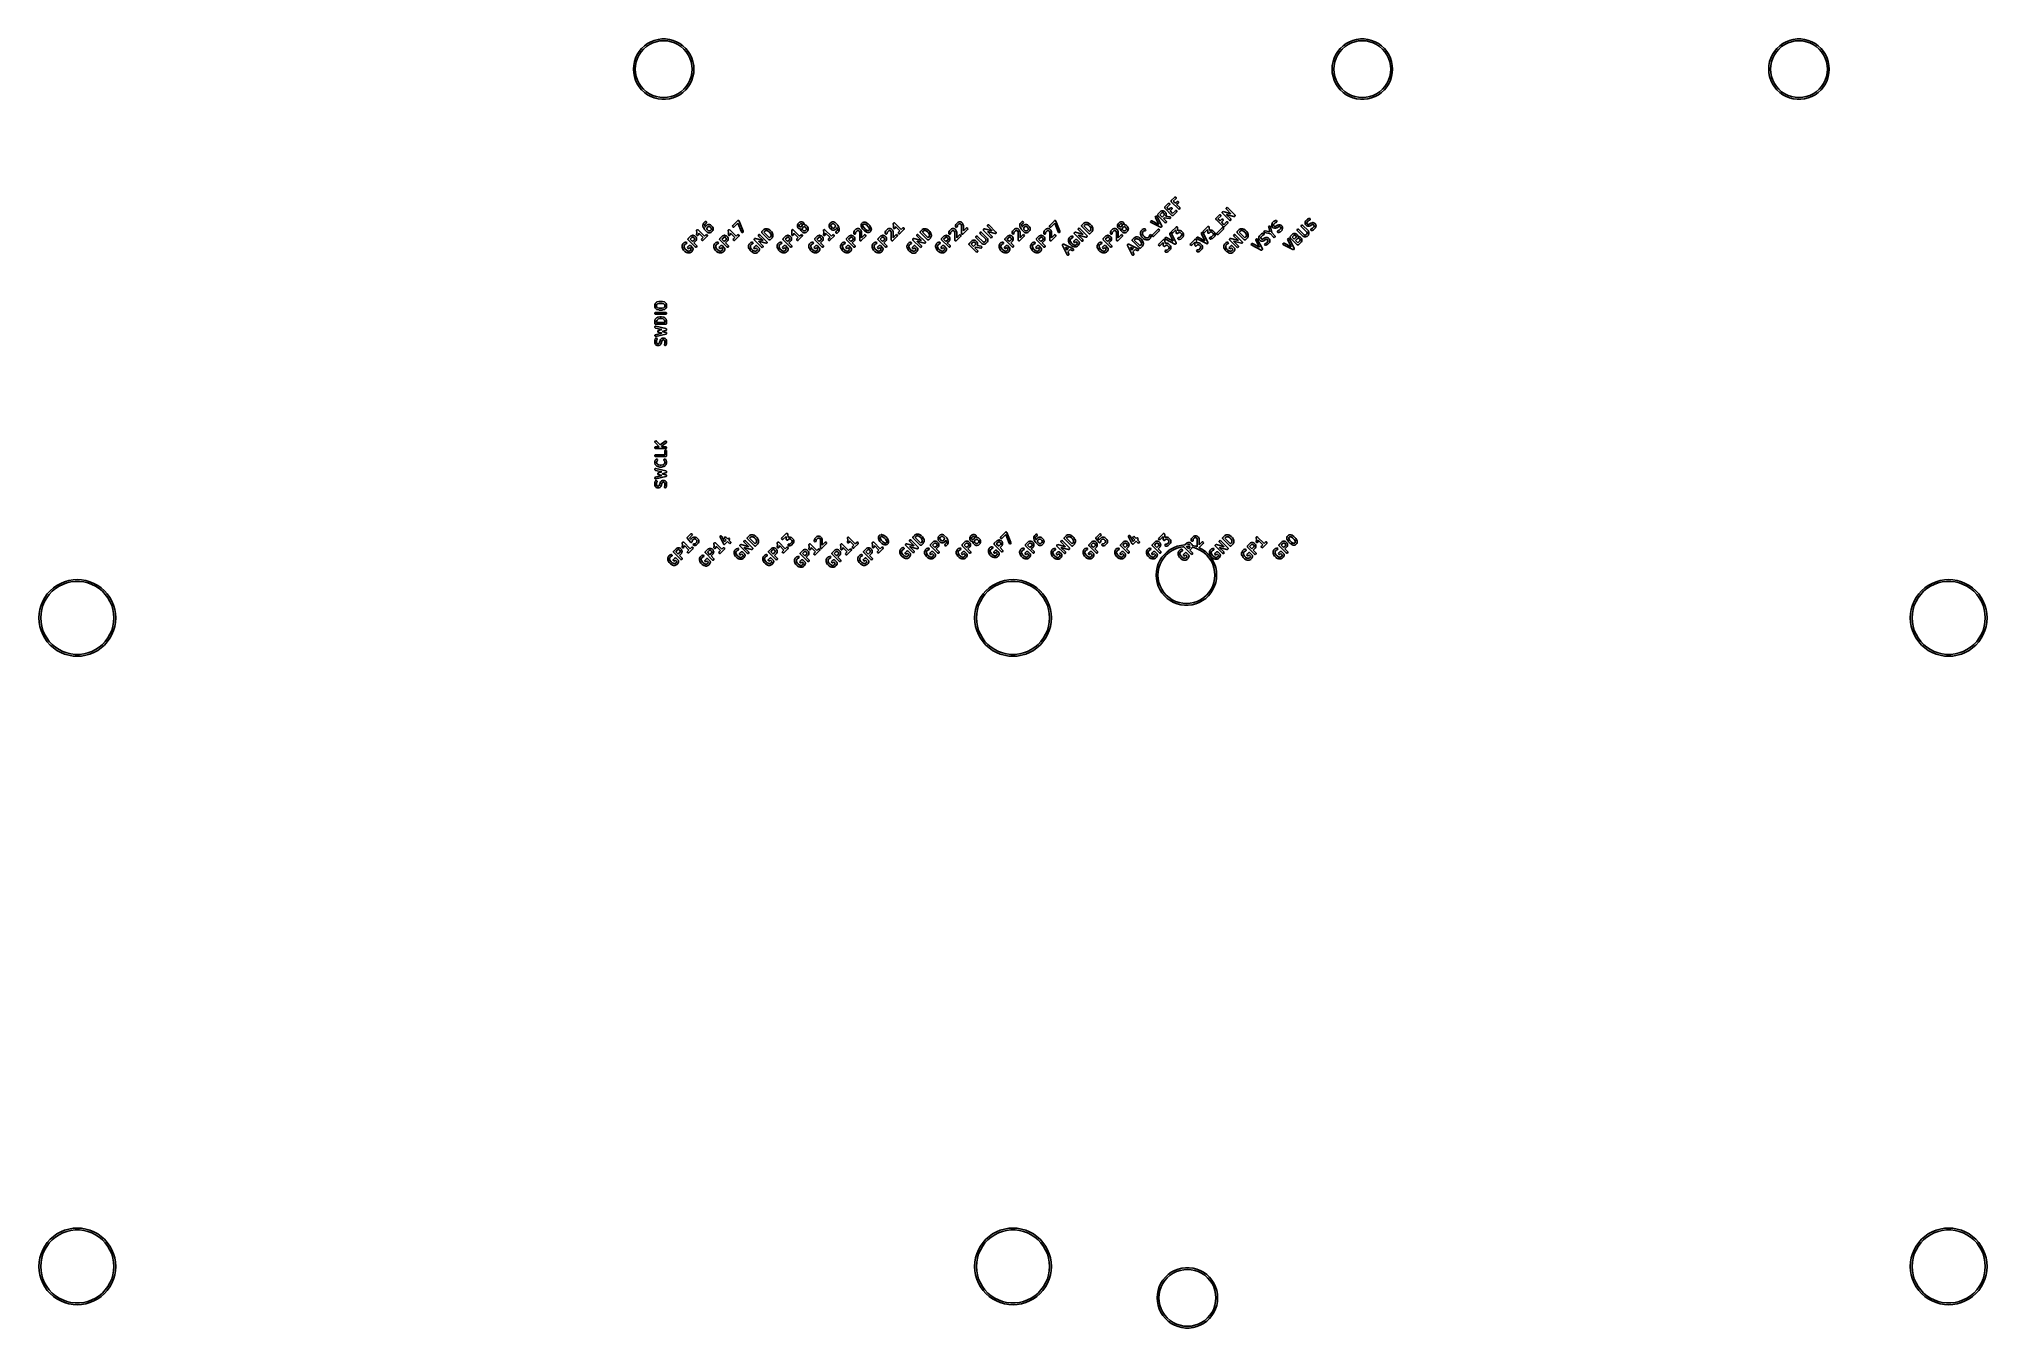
# Model space of a CAD drawing. Extents: x 1.06 to 7.21, y -4.88 to -0.81.
import ezdxf

# ---------------------------------------------------------------- set-up
doc = ezdxf.new("R2010")
doc.units = 0
doc.header["$MEASUREMENT"] = 0
doc.layers.add('BLACK', color=7, linetype='CONTINUOUS')

msp = doc.modelspace()

# ---------------------------------------------------------------- linework, layer by layer
at = {"layer": 'BLACK', "linetype": 'CONTINUOUS'}
for p, q in [((2.94273, -0.87037), (2.94783, -0.85952)), ((2.94783, -0.85952), (2.95426, -0.8494)), ((2.95376, -0.86063), (2.94857, -0.87116)), ((2.96029, -0.85087), (2.95376, -0.86063)), ((2.95426, -0.8494), (2.9619, -0.84016)), ((2.96803, -0.84204), (2.96029, -0.85087)), ((2.9619, -0.84016), (2.97064, -0.83195)), ((2.97685, -0.8343), (2.96803, -0.84204)), ((2.97064, -0.83195), (2.98034, -0.8249)), ((2.98662, -0.82778), (2.97685, -0.8343)), ((2.98034, -0.8249), (2.99085, -0.81913)), ((2.99715, -0.82259), (2.98662, -0.82778)), ((2.99085, -0.81913), (3.00199, -0.81471)), ((3.00826, -0.81881), (2.99715, -0.82259)), ((3.00199, -0.81471), (3.01361, -0.81173)), ((3.01978, -0.81652), (3.00826, -0.81881)), ((3.01361, -0.81173), (3.0255, -0.81023)), ((3.0315, -0.81575), (3.01978, -0.81652)), ((3.0255, -0.81023), (3.03749, -0.81023)), ((3.04321, -0.81652), (3.0315, -0.81575)), ((3.03749, -0.81023), (3.04939, -0.81173)), ((3.05473, -0.81881), (3.04321, -0.81652)), ((3.04939, -0.81173), (3.061, -0.81471)), ((3.06585, -0.82259), (3.05473, -0.81881)), ((3.061, -0.81471), (3.07215, -0.81913)), ((3.07638, -0.82778), (3.06585, -0.82259)), ((3.07215, -0.81913), (3.08265, -0.8249)), ((3.08614, -0.8343), (3.07638, -0.82778)), ((3.08265, -0.8249), (3.09235, -0.83195)), ((3.09497, -0.84204), (3.08614, -0.8343)), ((3.09235, -0.83195), (3.10109, -0.84016)), ((3.10271, -0.85087), (3.09497, -0.84204)), ((3.10109, -0.84016), (3.10873, -0.8494)), ((3.10923, -0.86063), (3.10271, -0.85087)), ((3.10873, -0.8494), (3.11516, -0.85952)), ((3.11442, -0.87116), (3.10923, -0.86063)), ((3.11516, -0.85952), (3.12026, -0.87037)), ((5.14745, -0.87037), (5.15256, -0.85952)), ((5.15256, -0.85952), (5.15898, -0.8494)), ((5.15849, -0.86063), (5.15329, -0.87116)), ((5.16501, -0.85087), (5.15849, -0.86063)), ((5.15898, -0.8494), (5.16662, -0.84016)), ((5.17275, -0.84204), (5.16501, -0.85087)), ((5.16662, -0.84016), (5.17536, -0.83195)), ((5.18158, -0.8343), (5.17275, -0.84204)), ((5.17536, -0.83195), (5.18506, -0.8249)), ((5.19134, -0.82778), (5.18158, -0.8343)), ((5.18506, -0.8249), (5.19557, -0.81913)), ((5.20187, -0.82259), (5.19134, -0.82778)), ((5.19557, -0.81913), (5.20672, -0.81471)), ((5.21299, -0.81881), (5.20187, -0.82259)), ((5.20672, -0.81471), (5.21833, -0.81173)), ((5.2245, -0.81652), (5.21299, -0.81881)), ((5.21833, -0.81173), (5.23023, -0.81023)), ((5.23622, -0.81575), (5.2245, -0.81652)), ((5.23023, -0.81023), (5.24222, -0.81023)), ((5.24794, -0.81652), (5.23622, -0.81575)), ((5.24222, -0.81023), (5.25411, -0.81173)), ((5.25945, -0.81881), (5.24794, -0.81652)), ((5.25411, -0.81173), (5.26572, -0.81471)), ((5.27057, -0.82259), (5.25945, -0.81881)), ((5.26572, -0.81471), (5.27687, -0.81913)), ((5.2811, -0.82778), (5.27057, -0.82259)), ((5.27687, -0.81913), (5.28738, -0.8249)), ((5.29086, -0.8343), (5.2811, -0.82778)), ((5.28738, -0.8249), (5.29708, -0.83195)), ((5.29969, -0.84204), (5.29086, -0.8343)), ((5.29708, -0.83195), (5.30582, -0.84016)), ((5.30743, -0.85087), (5.29969, -0.84204)), ((5.30582, -0.84016), (5.31346, -0.8494)), ((5.31395, -0.86063), (5.30743, -0.85087)), ((5.31346, -0.8494), (5.31988, -0.85952)), ((5.31915, -0.87116), (5.31395, -0.86063)), ((5.31988, -0.85952), (5.32499, -0.87037)), ((6.52541, -0.87037), (6.53051, -0.85952)), ((6.53051, -0.85952), (6.53693, -0.8494)), ((6.53644, -0.86063), (6.53125, -0.87116)), ((6.54296, -0.85087), (6.53644, -0.86063)), ((6.53693, -0.8494), (6.54458, -0.84016)), ((6.5507, -0.84204), (6.54296, -0.85087)), ((6.54458, -0.84016), (6.55332, -0.83195)), ((6.55953, -0.8343), (6.5507, -0.84204)), ((6.55332, -0.83195), (6.56302, -0.8249)), ((6.56929, -0.82778), (6.55953, -0.8343)), ((6.56302, -0.8249), (6.57352, -0.81913)), ((6.57982, -0.82259), (6.56929, -0.82778)), ((6.57352, -0.81913), (6.58467, -0.81471)), ((6.59094, -0.81881), (6.57982, -0.82259)), ((6.58467, -0.81471), (6.59628, -0.81173)), ((6.60246, -0.81652), (6.59094, -0.81881)), ((6.59628, -0.81173), (6.60818, -0.81023)), ((6.61417, -0.81575), (6.60246, -0.81652)), ((6.60818, -0.81023), (6.62017, -0.81023)), ((6.62589, -0.81652), (6.61417, -0.81575)), ((6.62017, -0.81023), (6.63206, -0.81173)), ((6.6374, -0.81881), (6.62589, -0.81652)), ((6.63206, -0.81173), (6.64368, -0.81471)), ((6.64852, -0.82259), (6.6374, -0.81881)), ((6.64368, -0.81471), (6.65482, -0.81913)), ((6.65905, -0.82778), (6.64852, -0.82259)), ((6.65482, -0.81913), (6.66533, -0.8249)), ((6.66882, -0.8343), (6.65905, -0.82778)), ((6.66533, -0.8249), (6.67503, -0.83195)), ((6.67764, -0.84204), (6.66882, -0.8343)), ((6.67503, -0.83195), (6.68377, -0.84016)), ((6.68538, -0.85087), (6.67764, -0.84204)), ((6.68377, -0.84016), (6.69141, -0.8494)), ((6.69191, -0.86063), (6.68538, -0.85087)), ((6.69141, -0.8494), (6.69784, -0.85952)), ((6.6971, -0.87116), (6.69191, -0.86063)), ((6.69784, -0.85952), (6.70294, -0.87037)), ((2.93602, -0.90551), (2.93678, -0.89355)), ((2.93678, -0.91748), (2.93602, -0.90551)), ((2.93678, -0.89355), (2.93902, -0.88177)), ((2.93902, -0.92926), (2.93678, -0.91748)), ((2.93902, -0.88177), (2.94273, -0.87037)), ((2.9425, -0.8938), (2.94174, -0.90551)), ((2.94174, -0.90551), (2.9425, -0.91723)), ((2.9448, -0.88228), (2.9425, -0.8938)), ((2.9425, -0.91723), (2.9448, -0.92874)), ((2.94857, -0.87116), (2.9448, -0.88228)), ((3.1182, -0.88228), (3.11442, -0.87116)), ((3.12049, -0.8938), (3.1182, -0.88228)), ((3.1182, -0.92874), (3.12049, -0.91723)), ((3.12026, -0.87037), (3.12397, -0.88177)), ((3.12126, -0.90551), (3.12049, -0.8938)), ((3.12049, -0.91723), (3.12126, -0.90551)), ((3.12397, -0.88177), (3.12622, -0.89355)), ((3.12622, -0.91748), (3.12397, -0.92926)), ((3.12622, -0.89355), (3.12697, -0.90551)), ((3.12697, -0.90551), (3.12622, -0.91748)), ((5.14075, -0.90551), (5.1415, -0.89355)), ((5.1415, -0.91748), (5.14075, -0.90551)), ((5.1415, -0.89355), (5.14375, -0.88177)), ((5.14375, -0.92926), (5.1415, -0.91748)), ((5.14375, -0.88177), (5.14745, -0.87037)), ((5.14723, -0.8938), (5.14646, -0.90551)), ((5.14646, -0.90551), (5.14723, -0.91723)), ((5.14952, -0.88228), (5.14723, -0.8938)), ((5.14723, -0.91723), (5.14952, -0.92874)), ((5.15329, -0.87116), (5.14952, -0.88228)), ((5.32292, -0.88228), (5.31915, -0.87116)), ((5.32521, -0.8938), (5.32292, -0.88228)), ((5.32292, -0.92874), (5.32521, -0.91723)), ((5.32499, -0.87037), (5.32869, -0.88177)), ((5.32598, -0.90551), (5.32521, -0.8938)), ((5.32521, -0.91723), (5.32598, -0.90551)), ((5.32869, -0.88177), (5.33094, -0.89355)), ((5.33094, -0.91748), (5.32869, -0.92926)), ((5.33094, -0.89355), (5.33169, -0.90551)), ((5.33169, -0.90551), (5.33094, -0.91748)), ((6.5187, -0.90551), (6.51945, -0.89355)), ((6.51945, -0.91748), (6.5187, -0.90551)), ((6.51945, -0.89355), (6.5217, -0.88177)), ((6.5217, -0.92926), (6.51945, -0.91748)), ((6.5217, -0.88177), (6.52541, -0.87037)), ((6.52518, -0.8938), (6.52441, -0.90551)), ((6.52441, -0.90551), (6.52518, -0.91723)), ((6.52747, -0.88228), (6.52518, -0.8938)), ((6.52518, -0.91723), (6.52747, -0.92874)), ((6.53125, -0.87116), (6.52747, -0.88228)), ((6.70087, -0.88228), (6.6971, -0.87116)), ((6.70316, -0.8938), (6.70087, -0.88228)), ((6.70087, -0.92874), (6.70316, -0.91723)), ((6.70294, -0.87037), (6.70665, -0.88177)), ((6.70393, -0.90551), (6.70316, -0.8938)), ((6.70316, -0.91723), (6.70393, -0.90551)), ((6.70665, -0.88177), (6.70889, -0.89355)), ((6.70889, -0.91748), (6.70665, -0.92926)), ((6.70889, -0.89355), (6.70965, -0.90551)), ((6.70965, -0.90551), (6.70889, -0.91748)), ((2.94273, -0.94066), (2.93902, -0.92926)), ((2.94783, -0.95151), (2.94273, -0.94066)), ((2.9448, -0.92874), (2.94857, -0.93986)), ((2.95426, -0.96163), (2.94783, -0.95151)), ((2.94857, -0.93986), (2.95376, -0.95039)), ((2.95376, -0.95039), (2.96029, -0.96015)), ((2.9619, -0.97087), (2.95426, -0.96163)), ((2.96029, -0.96015), (2.96803, -0.96898)), ((2.97064, -0.97908), (2.9619, -0.97087)), ((2.96803, -0.96898), (2.97685, -0.97672)), ((2.98034, -0.98612), (2.97064, -0.97908)), ((2.97685, -0.97672), (2.98662, -0.98325)), ((2.98662, -0.98325), (2.99715, -0.98844)), ((3.06585, -0.98844), (3.07638, -0.98325)), ((3.07638, -0.98325), (3.08614, -0.97672)), ((3.09235, -0.97908), (3.08265, -0.98612)), ((3.08614, -0.97672), (3.09497, -0.96898)), ((3.10109, -0.97087), (3.09235, -0.97908)), ((3.09497, -0.96898), (3.10271, -0.96015)), ((3.10873, -0.96163), (3.10109, -0.97087)), ((3.10271, -0.96015), (3.10923, -0.95039)), ((3.11516, -0.95151), (3.10873, -0.96163)), ((3.10923, -0.95039), (3.11442, -0.93986)), ((3.11442, -0.93986), (3.1182, -0.92874)), ((3.12026, -0.94066), (3.11516, -0.95151)), ((3.12397, -0.92926), (3.12026, -0.94066)), ((5.14745, -0.94066), (5.14375, -0.92926)), ((5.15256, -0.95151), (5.14745, -0.94066)), ((5.14952, -0.92874), (5.15329, -0.93986)), ((5.15898, -0.96163), (5.15256, -0.95151)), ((5.15329, -0.93986), (5.15849, -0.95039)), ((5.15849, -0.95039), (5.16501, -0.96015)), ((5.16662, -0.97087), (5.15898, -0.96163)), ((5.16501, -0.96015), (5.17275, -0.96898)), ((5.17536, -0.97908), (5.16662, -0.97087)), ((5.17275, -0.96898), (5.18158, -0.97672)), ((5.18506, -0.98612), (5.17536, -0.97908)), ((5.18158, -0.97672), (5.19134, -0.98325)), ((5.19134, -0.98325), (5.20187, -0.98844)), ((5.27057, -0.98844), (5.2811, -0.98325)), ((5.2811, -0.98325), (5.29086, -0.97672)), ((5.29708, -0.97908), (5.28738, -0.98612)), ((5.29086, -0.97672), (5.29969, -0.96898)), ((5.30582, -0.97087), (5.29708, -0.97908)), ((5.29969, -0.96898), (5.30743, -0.96015)), ((5.31346, -0.96163), (5.30582, -0.97087)), ((5.30743, -0.96015), (5.31395, -0.95039)), ((5.31988, -0.95151), (5.31346, -0.96163)), ((5.31395, -0.95039), (5.31915, -0.93986)), ((5.31915, -0.93986), (5.32292, -0.92874)), ((5.32499, -0.94066), (5.31988, -0.95151)), ((5.32869, -0.92926), (5.32499, -0.94066)), ((6.52541, -0.94066), (6.5217, -0.92926)), ((6.53051, -0.95151), (6.52541, -0.94066)), ((6.52747, -0.92874), (6.53125, -0.93986)), ((6.53693, -0.96163), (6.53051, -0.95151)), ((6.53125, -0.93986), (6.53644, -0.95039)), ((6.53644, -0.95039), (6.54296, -0.96015)), ((6.54458, -0.97087), (6.53693, -0.96163)), ((6.54296, -0.96015), (6.5507, -0.96898)), ((6.55332, -0.97908), (6.54458, -0.97087)), ((6.5507, -0.96898), (6.55953, -0.97672)), ((6.56302, -0.98612), (6.55332, -0.97908)), ((6.55953, -0.97672), (6.56929, -0.98325)), ((6.56929, -0.98325), (6.57982, -0.98844)), ((6.64852, -0.98844), (6.65905, -0.98325)), ((6.65905, -0.98325), (6.66882, -0.97672)), ((6.67503, -0.97908), (6.66533, -0.98612)), ((6.66882, -0.97672), (6.67764, -0.96898)), ((6.68377, -0.97087), (6.67503, -0.97908)), ((6.67764, -0.96898), (6.68538, -0.96015)), ((6.69141, -0.96163), (6.68377, -0.97087)), ((6.68538, -0.96015), (6.69191, -0.95039)), ((6.69784, -0.95151), (6.69141, -0.96163)), ((6.69191, -0.95039), (6.6971, -0.93986)), ((6.6971, -0.93986), (6.70087, -0.92874)), ((6.70294, -0.94066), (6.69784, -0.95151)), ((6.70665, -0.92926), (6.70294, -0.94066)), ((2.99085, -0.9919), (2.98034, -0.98612)), ((3.00199, -0.99631), (2.99085, -0.9919)), ((2.99715, -0.98844), (3.00826, -0.99221)), ((3.01361, -0.99929), (3.00199, -0.99631)), ((3.00826, -0.99221), (3.01978, -0.9945)), ((3.0255, -1.0008), (3.01361, -0.99929)), ((3.01978, -0.9945), (3.0315, -0.99527)), ((3.03749, -1.0008), (3.0255, -1.0008)), ((3.0315, -0.99527), (3.04321, -0.9945)), ((3.04939, -0.99929), (3.03749, -1.0008)), ((3.04321, -0.9945), (3.05473, -0.99221)), ((3.061, -0.99631), (3.04939, -0.99929)), ((3.05473, -0.99221), (3.06585, -0.98844)), ((3.07215, -0.9919), (3.061, -0.99631)), ((3.08265, -0.98612), (3.07215, -0.9919)), ((5.19557, -0.9919), (5.18506, -0.98612)), ((5.20672, -0.99631), (5.19557, -0.9919)), ((5.20187, -0.98844), (5.21299, -0.99221)), ((5.21833, -0.99929), (5.20672, -0.99631)), ((5.21299, -0.99221), (5.2245, -0.9945)), ((5.23023, -1.0008), (5.21833, -0.99929)), ((5.2245, -0.9945), (5.23622, -0.99527)), ((5.24222, -1.0008), (5.23023, -1.0008)), ((5.23622, -0.99527), (5.24794, -0.9945)), ((5.25411, -0.99929), (5.24222, -1.0008)), ((5.24794, -0.9945), (5.25945, -0.99221)), ((5.26572, -0.99631), (5.25411, -0.99929)), ((5.25945, -0.99221), (5.27057, -0.98844)), ((5.27687, -0.9919), (5.26572, -0.99631)), ((5.28738, -0.98612), (5.27687, -0.9919)), ((6.57352, -0.9919), (6.56302, -0.98612)), ((6.58467, -0.99631), (6.57352, -0.9919)), ((6.57982, -0.98844), (6.59094, -0.99221)), ((6.59628, -0.99929), (6.58467, -0.99631)), ((6.59094, -0.99221), (6.60246, -0.9945)), ((6.60818, -1.0008), (6.59628, -0.99929)), ((6.60246, -0.9945), (6.61417, -0.99527)), ((6.62017, -1.0008), (6.60818, -1.0008)), ((6.61417, -0.99527), (6.62589, -0.9945)), ((6.63206, -0.99929), (6.62017, -1.0008)), ((6.62589, -0.9945), (6.6374, -0.99221)), ((6.64368, -0.99631), (6.63206, -0.99929)), ((6.6374, -0.99221), (6.64852, -0.98844)), ((6.65482, -0.9919), (6.64368, -0.99631)), ((6.66533, -0.98612), (6.65482, -0.9919)), ((4.61248, -1.34247), (4.61259, -1.34223)), ((4.61268, -1.34321), (4.61248, -1.34247)), ((4.61257, -1.34196), (4.61301, -1.34133)), ((4.61259, -1.34223), (4.61257, -1.34196)), ((4.61275, -1.34397), (4.61268, -1.34321)), ((4.61297, -1.34429), (4.61275, -1.34397)), ((4.613, -1.34442), (4.61297, -1.34429)), ((4.61311, -1.3445), (4.613, -1.34442)), ((4.61301, -1.34133), (4.61333, -1.34064)), ((4.61333, -1.34481), (4.61311, -1.3445)), ((4.61333, -1.34064), (4.62394, -1.33003)), ((4.63561, -1.36709), (4.61333, -1.34481)), ((4.62812, -1.33421), (4.6196, -1.34273)), ((4.6196, -1.34273), (4.62603, -1.34916)), ((4.62394, -1.33003), (4.62478, -1.32944)), ((4.62478, -1.32944), (4.62679, -1.32927)), ((4.62603, -1.34916), (4.63136, -1.34382)), ((4.62679, -1.32927), (4.62845, -1.33043)), ((4.62897, -1.33238), (4.62812, -1.33421)), ((4.62845, -1.33043), (4.62897, -1.33238)), ((4.63554, -1.348), (4.6302, -1.35333)), ((4.63136, -1.34382), (4.6322, -1.34323)), ((4.6322, -1.34323), (4.63422, -1.34306)), ((4.63263, -1.32232), (4.63274, -1.32208)), ((4.63283, -1.32306), (4.63263, -1.32232)), ((4.63272, -1.32181), (4.63316, -1.32118)), ((4.63274, -1.32208), (4.63272, -1.32181)), ((4.6329, -1.32382), (4.63283, -1.32306)), ((4.63312, -1.32414), (4.6329, -1.32382)), ((4.63315, -1.32427), (4.63312, -1.32414)), ((4.63326, -1.32435), (4.63315, -1.32427)), ((4.63316, -1.32118), (4.63349, -1.32049)), ((4.63349, -1.32466), (4.63326, -1.32435)), ((4.63349, -1.32049), (4.64409, -1.30988)), ((4.65576, -1.34694), (4.63349, -1.32466)), ((4.63422, -1.34306), (4.63587, -1.34421)), ((4.63639, -1.34617), (4.63554, -1.348)), ((4.63587, -1.34421), (4.63639, -1.34617)), ((4.63769, -1.36082), (4.64621, -1.3523)), ((4.64827, -1.31406), (4.63975, -1.32258)), ((4.63975, -1.32258), (4.64618, -1.32901)), ((4.64409, -1.30988), (4.64493, -1.30929)), ((4.64493, -1.30929), (4.64694, -1.30912)), ((4.64618, -1.32901), (4.65151, -1.32367)), ((4.64621, -1.3523), (4.64705, -1.35172)), ((4.64694, -1.30912), (4.6486, -1.31028)), ((4.64705, -1.35172), (4.64906, -1.35154)), ((4.64912, -1.31223), (4.64827, -1.31406)), ((4.6486, -1.31028), (4.64912, -1.31223)), ((4.64906, -1.35154), (4.65072, -1.3527)), ((4.65569, -1.32785), (4.65035, -1.33318)), ((4.65035, -1.33318), (4.65993, -1.34276)), ((4.65151, -1.32367), (4.65235, -1.32308)), ((4.65235, -1.32308), (4.65437, -1.32291)), ((4.65437, -1.32291), (4.65602, -1.32406)), ((4.65654, -1.32602), (4.65569, -1.32785)), ((4.65759, -1.34779), (4.65576, -1.34694)), ((4.65602, -1.32406), (4.65654, -1.32602)), ((4.65954, -1.34727), (4.65759, -1.34779)), ((4.6607, -1.34561), (4.65954, -1.34727)), ((4.65993, -1.34276), (4.66052, -1.3436)), ((4.66052, -1.3436), (4.6607, -1.34561)), ((4.80662, -1.34476), (4.80778, -1.3431)), ((4.8068, -1.34677), (4.80662, -1.34476)), ((4.80739, -1.34761), (4.8068, -1.34677)), ((4.8218, -1.36202), (4.80739, -1.34761)), ((4.80778, -1.3431), (4.80973, -1.34258)), ((4.80973, -1.34258), (4.81156, -1.34343)), ((4.81156, -1.34343), (4.83384, -1.36571)), ((3.13545, -1.4142), (3.13594, -1.4135)), ((3.13594, -1.4135), (3.13635, -1.41275)), ((3.13635, -1.41275), (3.13651, -1.41269)), ((3.13651, -1.41269), (3.13661, -1.41255)), ((3.13661, -1.41255), (3.13743, -1.41233)), ((3.13743, -1.41233), (3.13823, -1.41202)), ((3.13823, -1.41202), (3.13839, -1.41207)), ((3.13839, -1.41207), (3.13856, -1.41203)), ((3.13856, -1.41203), (3.13933, -1.41239)), ((3.13933, -1.41239), (3.14015, -1.41266)), ((3.14015, -1.41266), (3.14023, -1.41281)), ((3.14023, -1.41281), (3.14039, -1.41288)), ((3.14039, -1.41288), (3.16057, -1.43306)), ((3.1555, -1.39694), (3.15565, -1.39607)), ((3.1555, -1.39906), (3.1555, -1.39694)), ((3.15554, -1.39919), (3.1555, -1.39906)), ((3.15555, -1.39964), (3.15554, -1.39919)), ((3.15661, -1.40494), (3.15555, -1.39964)), ((3.15565, -1.39601), (3.15671, -1.39282)), ((3.15565, -1.39607), (3.15565, -1.39601)), ((3.15662, -1.40496), (3.15661, -1.40494)), ((3.15698, -1.40588), (3.15662, -1.40496)), ((3.15671, -1.39282), (3.1572, -1.39192)), ((3.16016, -1.41118), (3.15698, -1.40588)), ((3.1572, -1.39192), (3.15735, -1.39183)), ((3.15735, -1.39183), (3.15742, -1.39167)), ((3.15742, -1.39167), (3.16166, -1.38743)), ((3.16027, -1.41127), (3.16016, -1.41118)), ((3.1606, -1.41175), (3.16027, -1.41127)), ((3.16909, -1.42024), (3.1606, -1.41175)), ((3.16209, -1.39535), (3.1614, -1.39742)), ((3.1614, -1.39742), (3.1614, -1.39877)), ((3.1614, -1.39877), (3.16231, -1.40328)), ((3.16166, -1.38743), (3.1625, -1.38684)), ((3.16584, -1.3916), (3.16209, -1.39535)), ((3.16231, -1.40328), (3.16283, -1.40416)), ((3.1625, -1.38684), (3.16452, -1.38666)), ((3.16283, -1.40416), (3.16307, -1.40343)), ((3.16307, -1.40343), (3.16356, -1.40253)), ((3.16356, -1.40253), (3.16371, -1.40243)), ((3.16371, -1.40243), (3.16379, -1.40227)), ((3.16379, -1.40227), (3.16803, -1.39803)), ((3.16452, -1.38666), (3.16617, -1.38782)), ((3.16669, -1.38977), (3.16584, -1.3916)), ((3.16617, -1.38782), (3.16669, -1.38977)), ((3.16845, -1.40596), (3.16777, -1.40802)), ((3.16777, -1.40802), (3.16777, -1.40919)), ((3.16777, -1.40919), (3.16845, -1.41125)), ((3.16803, -1.39803), (3.16887, -1.39744)), ((3.17171, -1.4027), (3.16845, -1.40596)), ((3.16845, -1.41125), (3.17277, -1.41557)), ((3.16887, -1.39744), (3.16904, -1.39743)), ((3.16904, -1.39743), (3.16918, -1.39732)), ((3.16918, -1.39732), (3.17236, -1.39626)), ((3.17378, -1.40201), (3.17171, -1.4027)), ((3.17236, -1.39626), (3.17324, -1.39613)), ((3.17324, -1.39613), (3.1733, -1.39611)), ((3.1733, -1.39611), (3.17542, -1.39611)), ((3.17494, -1.40201), (3.17378, -1.40201)), ((3.177, -1.4027), (3.17494, -1.40201)), ((3.17542, -1.39611), (3.17629, -1.39626)), ((3.17629, -1.39626), (3.17635, -1.39626)), ((3.17635, -1.39626), (3.17953, -1.39732)), ((3.18132, -1.40702), (3.177, -1.4027)), ((3.17807, -1.41557), (3.18132, -1.41231)), ((3.17953, -1.39732), (3.18044, -1.39781)), ((3.18044, -1.39781), (3.18053, -1.39796)), ((3.18053, -1.39796), (3.18069, -1.39803)), ((3.18069, -1.39803), (3.18599, -1.40334)), ((3.18201, -1.40908), (3.18132, -1.40702)), ((3.18132, -1.41231), (3.18201, -1.41025)), ((3.18201, -1.41025), (3.18201, -1.40908)), ((3.18599, -1.40334), (3.18658, -1.40418)), ((3.18658, -1.40418), (3.18659, -1.40435)), ((3.18659, -1.40435), (3.1867, -1.40449)), ((3.1867, -1.40449), (3.18776, -1.40767)), ((3.18776, -1.41166), (3.1867, -1.41484)), ((3.18776, -1.40767), (3.18789, -1.40854)), ((3.18792, -1.41073), (3.18776, -1.4116)), ((3.18776, -1.4116), (3.18776, -1.41166)), ((3.18789, -1.40854), (3.18792, -1.4086)), ((3.18792, -1.4086), (3.18792, -1.41073)), ((3.23545, -1.4142), (3.23594, -1.4135)), ((3.23594, -1.4135), (3.23635, -1.41275)), ((3.23635, -1.41275), (3.23651, -1.41269)), ((3.23651, -1.41269), (3.23661, -1.41255)), ((3.23661, -1.41255), (3.23743, -1.41233)), ((3.23743, -1.41233), (3.23823, -1.41202)), ((3.23823, -1.41202), (3.23839, -1.41207)), ((3.23839, -1.41207), (3.23856, -1.41203)), ((3.23856, -1.41203), (3.23933, -1.41239)), ((3.23933, -1.41239), (3.24015, -1.41266)), ((3.24015, -1.41266), (3.24023, -1.41281)), ((3.24023, -1.41281), (3.24039, -1.41288)), ((3.24039, -1.41288), (3.26057, -1.43306)), ((3.24914, -1.40092), (3.25, -1.39909)), ((3.24967, -1.40287), (3.24914, -1.40092)), ((3.25132, -1.40403), (3.24967, -1.40287)), ((3.25, -1.39909), (3.26485, -1.38425)), ((3.25333, -1.40386), (3.25132, -1.40403)), ((3.25417, -1.40327), (3.25333, -1.40386)), ((3.26586, -1.39159), (3.25417, -1.40327)), ((3.26485, -1.38425), (3.26569, -1.38366)), ((3.26569, -1.38366), (3.26603, -1.38363)), ((3.27692, -1.41925), (3.26586, -1.39159)), ((3.26603, -1.38363), (3.26633, -1.38344)), ((3.26633, -1.38344), (3.26701, -1.38354)), ((3.26701, -1.38354), (3.2677, -1.38348)), ((3.2677, -1.38348), (3.26798, -1.38368)), ((3.26798, -1.38368), (3.26833, -1.38373)), ((3.26833, -1.38373), (3.26879, -1.38424)), ((3.26879, -1.38424), (3.26935, -1.38464)), ((3.26935, -1.38464), (3.26944, -1.38498)), ((3.26944, -1.38498), (3.26968, -1.38524)), ((3.26968, -1.38524), (3.2824, -1.41705)), ((3.34151, -1.41758), (3.34682, -1.41227)), ((3.34682, -1.41227), (3.34754, -1.41177)), ((3.34754, -1.41177), (3.34758, -1.41172)), ((3.34758, -1.41172), (3.35183, -1.4096)), ((3.35183, -1.4096), (3.35281, -1.40931)), ((3.35281, -1.40931), (3.35298, -1.40935)), ((3.35298, -1.40935), (3.35315, -1.40929)), ((3.35315, -1.40929), (3.35739, -1.40929)), ((3.35739, -1.40929), (3.35826, -1.40944)), ((3.35826, -1.40944), (3.35832, -1.40944)), ((3.35832, -1.40944), (3.3615, -1.4105)), ((3.3615, -1.4105), (3.36195, -1.41074)), ((3.36195, -1.41074), (3.36209, -1.41077)), ((3.36209, -1.41077), (3.36739, -1.41395)), ((3.36739, -1.41395), (3.36784, -1.41434)), ((3.43545, -1.4142), (3.43594, -1.4135)), ((3.43594, -1.4135), (3.43635, -1.41275)), ((3.43635, -1.41275), (3.43651, -1.41269)), ((3.43651, -1.41269), (3.43661, -1.41255)), ((3.43661, -1.41255), (3.43743, -1.41233)), ((3.43743, -1.41233), (3.43823, -1.41202)), ((3.43823, -1.41202), (3.43839, -1.41207)), ((3.43839, -1.41207), (3.43856, -1.41203)), ((3.43856, -1.41203), (3.43933, -1.41239)), ((3.43933, -1.41239), (3.44015, -1.41266)), ((3.44015, -1.41266), (3.44023, -1.41281)), ((3.44023, -1.41281), (3.44039, -1.41288)), ((3.44039, -1.41288), (3.46057, -1.43306)), ((3.45338, -1.39906), (3.45353, -1.39819)), ((3.45338, -1.40118), (3.45338, -1.39906)), ((3.4534, -1.40124), (3.45338, -1.40118)), ((3.45353, -1.40211), (3.4534, -1.40124)), ((3.45353, -1.39813), (3.45459, -1.39494)), ((3.45353, -1.39819), (3.45353, -1.39813)), ((3.45459, -1.4053), (3.45353, -1.40211)), ((3.45459, -1.39494), (3.45508, -1.39404)), ((3.4547, -1.40543), (3.45459, -1.4053)), ((3.45471, -1.40561), (3.4547, -1.40543)), ((3.4553, -1.40645), (3.45471, -1.40561)), ((3.45508, -1.39404), (3.45523, -1.39395)), ((3.45523, -1.39395), (3.4553, -1.39379)), ((3.4553, -1.39379), (3.45954, -1.38955)), ((3.45636, -1.40751), (3.4553, -1.40645)), ((3.45652, -1.40759), (3.45636, -1.40751)), ((3.45661, -1.40774), (3.45652, -1.40759)), ((3.45752, -1.40822), (3.45661, -1.40774)), ((3.4607, -1.40928), (3.45752, -1.40822)), ((3.45997, -1.39747), (3.45928, -1.39954)), ((3.45928, -1.39954), (3.45928, -1.4007)), ((3.45928, -1.4007), (3.45997, -1.40277)), ((3.45954, -1.38955), (3.46038, -1.38896)), ((3.46323, -1.39422), (3.45997, -1.39747)), ((3.45997, -1.40277), (3.46004, -1.40284)), ((3.46004, -1.40284), (3.46211, -1.40353)), ((3.46038, -1.38896), (3.46056, -1.38894)), ((3.46056, -1.38894), (3.4607, -1.38884)), ((3.4607, -1.38884), (3.46388, -1.38777)), ((3.46076, -1.40928), (3.4607, -1.40928)), ((3.46163, -1.40944), (3.46076, -1.40928)), ((3.46292, -1.40944), (3.46163, -1.40944)), ((3.46211, -1.40353), (3.46327, -1.40353)), ((3.46292, -1.41073), (3.46292, -1.40944)), ((3.46294, -1.41079), (3.46292, -1.41073)), ((3.46307, -1.41166), (3.46294, -1.41079)), ((3.46413, -1.41484), (3.46307, -1.41166)), ((3.46529, -1.39353), (3.46323, -1.39422)), ((3.46327, -1.40353), (3.46534, -1.40284)), ((3.46388, -1.38777), (3.46475, -1.38765)), ((3.46475, -1.38765), (3.46481, -1.38762)), ((3.46481, -1.38762), (3.46693, -1.38762)), ((3.46645, -1.39353), (3.46529, -1.39353)), ((3.46534, -1.40284), (3.4686, -1.39959)), ((3.46852, -1.39422), (3.46645, -1.39353)), ((3.46693, -1.38762), (3.4678, -1.38778)), ((3.4678, -1.38778), (3.46787, -1.38777)), ((3.46787, -1.38777), (3.47105, -1.38884)), ((3.4686, -1.39429), (3.46852, -1.39422)), ((3.46928, -1.39636), (3.4686, -1.39429)), ((3.4686, -1.39959), (3.46928, -1.39752)), ((3.46951, -1.40702), (3.46883, -1.40908)), ((3.46883, -1.40908), (3.46883, -1.41025)), ((3.46883, -1.41025), (3.46951, -1.41231)), ((3.46928, -1.39752), (3.46928, -1.39636)), ((3.47277, -1.40376), (3.46951, -1.40702)), ((3.46951, -1.41231), (3.47277, -1.41557)), ((3.47105, -1.38884), (3.47195, -1.38932)), ((3.47195, -1.38932), (3.47204, -1.38947)), ((3.47204, -1.38947), (3.4722, -1.38955)), ((3.4722, -1.38955), (3.47326, -1.39061)), ((3.47484, -1.40307), (3.47277, -1.40376)), ((3.47326, -1.39061), (3.47385, -1.39145)), ((3.47385, -1.39145), (3.47387, -1.39162)), ((3.47387, -1.39162), (3.47398, -1.39176)), ((3.47398, -1.39176), (3.47504, -1.39494)), ((3.476, -1.40307), (3.47484, -1.40307)), ((3.47504, -1.39494), (3.47517, -1.39582)), ((3.47517, -1.39582), (3.47519, -1.39588)), ((3.47519, -1.39588), (3.47519, -1.39717)), ((3.47519, -1.39717), (3.47648, -1.39717)), ((3.47807, -1.40376), (3.476, -1.40307)), ((3.47648, -1.39717), (3.47735, -1.39732)), ((3.47735, -1.39732), (3.47741, -1.39732)), ((3.47741, -1.39732), (3.48059, -1.39838)), ((3.48132, -1.40702), (3.47807, -1.40376)), ((3.47807, -1.41557), (3.48132, -1.41231)), ((3.48059, -1.39838), (3.4815, -1.39887)), ((3.48201, -1.40908), (3.48132, -1.40702)), ((3.48132, -1.41231), (3.48201, -1.41025)), ((3.4815, -1.39887), (3.48159, -1.39902)), ((3.48159, -1.39902), (3.48175, -1.39909)), ((3.48175, -1.39909), (3.48599, -1.40334)), ((3.48201, -1.41025), (3.48201, -1.40908)), ((3.48599, -1.40334), (3.48658, -1.40418)), ((3.48658, -1.40418), (3.48659, -1.40435)), ((3.48659, -1.40435), (3.4867, -1.40449)), ((3.4867, -1.40449), (3.48776, -1.40767)), ((3.48776, -1.41166), (3.4867, -1.41484)), ((3.48776, -1.40767), (3.48789, -1.40854)), ((3.48792, -1.41073), (3.48776, -1.4116)), ((3.48776, -1.4116), (3.48776, -1.41166)), ((3.48789, -1.40854), (3.48792, -1.4086)), ((3.48792, -1.4086), (3.48792, -1.41073)), ((3.53545, -1.4142), (3.53594, -1.4135)), ((3.53594, -1.4135), (3.53635, -1.41275)), ((3.53635, -1.41275), (3.53651, -1.41269)), ((3.53651, -1.41269), (3.53661, -1.41255)), ((3.53661, -1.41255), (3.53743, -1.41233)), ((3.53743, -1.41233), (3.53823, -1.41202)), ((3.53823, -1.41202), (3.53839, -1.41207)), ((3.53839, -1.41207), (3.53856, -1.41203)), ((3.53856, -1.41203), (3.53933, -1.41239)), ((3.53933, -1.41239), (3.54015, -1.41266)), ((3.54015, -1.41266), (3.54023, -1.41281)), ((3.54023, -1.41281), (3.54039, -1.41288)), ((3.54039, -1.41288), (3.56057, -1.43306)), ((3.55338, -1.39906), (3.55353, -1.39819)), ((3.55338, -1.40118), (3.55338, -1.39906)), ((3.5534, -1.40124), (3.55338, -1.40118)), ((3.55353, -1.40211), (3.5534, -1.40124)), ((3.55353, -1.39813), (3.55459, -1.39494)), ((3.55353, -1.39819), (3.55353, -1.39813)), ((3.55459, -1.4053), (3.55353, -1.40211)), ((3.55459, -1.39494), (3.55508, -1.39404)), ((3.5547, -1.40543), (3.55459, -1.4053)), ((3.55471, -1.40561), (3.5547, -1.40543)), ((3.5553, -1.40645), (3.55471, -1.40561)), ((3.55508, -1.39404), (3.55523, -1.39395)), ((3.55523, -1.39395), (3.5553, -1.39379)), ((3.5553, -1.39379), (3.55954, -1.38955)), ((3.5606, -1.41175), (3.5553, -1.40645)), ((3.55997, -1.39747), (3.55928, -1.39954)), ((3.55928, -1.39954), (3.55928, -1.4007)), ((3.55928, -1.4007), (3.55997, -1.40277)), ((3.55954, -1.38955), (3.56038, -1.38896)), ((3.56323, -1.39422), (3.55997, -1.39747)), ((3.55997, -1.40277), (3.56429, -1.40708)), ((3.56038, -1.38896), (3.56056, -1.38894)), ((3.56056, -1.38894), (3.5607, -1.38884)), ((3.56076, -1.41183), (3.5606, -1.41175)), ((3.5607, -1.38884), (3.56388, -1.38777)), ((3.56086, -1.41198), (3.56076, -1.41183)), ((3.56176, -1.41247), (3.56086, -1.41198)), ((3.56494, -1.41353), (3.56176, -1.41247)), ((3.56529, -1.39353), (3.56323, -1.39422)), ((3.56388, -1.38777), (3.56475, -1.38765)), ((3.56429, -1.40708), (3.56635, -1.40777)), ((3.56475, -1.38765), (3.56481, -1.38762)), ((3.56481, -1.38762), (3.56693, -1.38762)), ((3.565, -1.41353), (3.56494, -1.41353)), ((3.56587, -1.41368), (3.565, -1.41353)), ((3.56645, -1.39353), (3.56529, -1.39353)), ((3.56799, -1.41368), (3.56587, -1.41368)), ((3.56635, -1.40777), (3.56752, -1.40777)), ((3.56852, -1.39422), (3.56645, -1.39353)), ((3.56693, -1.38762), (3.5678, -1.38778)), ((3.56752, -1.40777), (3.56958, -1.40708)), ((3.5678, -1.38778), (3.56787, -1.38777)), ((3.56787, -1.38777), (3.57105, -1.38884)), ((3.56805, -1.41366), (3.56799, -1.41368)), ((3.56893, -1.41353), (3.56805, -1.41366)), ((3.57284, -1.39853), (3.56852, -1.39422)), ((3.57211, -1.41247), (3.56893, -1.41353)), ((3.56958, -1.40708), (3.57284, -1.40383)), ((3.57105, -1.38884), (3.57195, -1.38932)), ((3.57195, -1.38932), (3.57204, -1.38947)), ((3.57204, -1.38947), (3.5722, -1.38955)), ((3.57225, -1.41236), (3.57211, -1.41247)), ((3.5722, -1.38955), (3.58069, -1.39803)), ((3.57242, -1.41234), (3.57225, -1.41236)), ((3.57326, -1.41175), (3.57242, -1.41234)), ((3.57353, -1.4006), (3.57284, -1.39853)), ((3.57284, -1.40383), (3.57353, -1.40176)), ((3.57751, -1.40751), (3.57326, -1.41175)), ((3.57353, -1.40176), (3.57353, -1.4006)), ((3.57758, -1.40735), (3.57751, -1.40751)), ((3.57773, -1.40726), (3.57758, -1.40735)), ((3.57822, -1.40636), (3.57773, -1.40726)), ((3.57846, -1.40563), (3.57822, -1.40636)), ((3.57899, -1.4065), (3.57846, -1.40563)), ((3.57989, -1.41102), (3.57899, -1.4065)), ((3.5792, -1.41443), (3.57989, -1.41237)), ((3.57989, -1.41237), (3.57989, -1.41102)), ((3.58069, -1.39803), (3.58103, -1.39852)), ((3.58103, -1.39852), (3.58113, -1.3986)), ((3.58113, -1.3986), (3.58431, -1.4039)), ((3.58431, -1.4039), (3.58467, -1.40483)), ((3.58564, -1.41378), (3.58458, -1.41696)), ((3.58467, -1.40483), (3.58468, -1.40484)), ((3.58468, -1.40484), (3.58574, -1.41015)), ((3.58579, -1.41285), (3.58564, -1.41372)), ((3.58564, -1.41372), (3.58564, -1.41378)), ((3.58574, -1.41015), (3.58575, -1.4106)), ((3.58575, -1.4106), (3.58579, -1.41073)), ((3.58579, -1.41073), (3.58579, -1.41285)), ((3.63303, -1.41606), (3.63833, -1.41076)), ((3.63833, -1.41076), (3.63917, -1.41017)), ((3.63917, -1.41017), (3.63935, -1.41016)), ((3.63935, -1.41016), (3.63949, -1.41005)), ((3.63949, -1.41005), (3.64267, -1.40899)), ((3.64267, -1.40899), (3.64354, -1.40886)), ((3.64354, -1.40886), (3.6436, -1.40883)), ((3.6436, -1.40883), (3.64572, -1.40883)), ((3.64572, -1.40883), (3.64659, -1.40899)), ((3.64659, -1.40899), (3.64666, -1.40899)), ((3.64666, -1.40899), (3.64984, -1.41005)), ((3.64984, -1.41005), (3.65074, -1.41053)), ((3.65074, -1.41053), (3.65083, -1.41068)), ((3.65083, -1.41068), (3.65099, -1.41076)), ((3.65099, -1.41076), (3.65311, -1.41288)), ((3.65311, -1.41288), (3.65362, -1.4136)), ((3.65362, -1.4136), (3.65367, -1.41365)), ((3.65367, -1.41365), (3.65579, -1.41789)), ((3.65444, -1.398), (3.65459, -1.39713)), ((3.65444, -1.40012), (3.65444, -1.398)), ((3.65446, -1.40018), (3.65444, -1.40012)), ((3.65459, -1.40105), (3.65446, -1.40018)), ((3.65459, -1.39707), (3.65565, -1.39388)), ((3.65459, -1.39713), (3.65459, -1.39707)), ((3.65565, -1.40424), (3.65459, -1.40105)), ((3.65565, -1.39388), (3.65614, -1.39298)), ((3.65574, -1.40435), (3.65565, -1.40424)), ((3.65592, -1.40482), (3.65574, -1.40435)), ((3.6591, -1.41012), (3.65592, -1.40482)), ((3.65614, -1.39298), (3.65629, -1.39289)), ((3.65629, -1.39289), (3.65636, -1.39273)), ((3.65636, -1.39273), (3.65848, -1.39061)), ((3.65848, -1.39061), (3.65932, -1.39002)), ((3.65921, -1.41021), (3.6591, -1.41012)), ((3.65954, -1.41069), (3.65921, -1.41021)), ((3.65932, -1.39002), (3.6595, -1.39001)), ((3.6595, -1.39001), (3.65964, -1.3899)), ((3.66485, -1.416), (3.65954, -1.41069)), ((3.65964, -1.3899), (3.66282, -1.38884)), ((3.66103, -1.39641), (3.66034, -1.39848)), ((3.66034, -1.39848), (3.66034, -1.39964)), ((3.66034, -1.39964), (3.66115, -1.40206)), ((3.66217, -1.39528), (3.66103, -1.39641)), ((3.66115, -1.40206), (3.66398, -1.40677)), ((3.66423, -1.39459), (3.66217, -1.39528)), ((3.66282, -1.38884), (3.66369, -1.38871)), ((3.66369, -1.38871), (3.66375, -1.38868)), ((3.66375, -1.38868), (3.66587, -1.38868)), ((3.66398, -1.40677), (3.66876, -1.41156)), ((3.66539, -1.39459), (3.66423, -1.39459)), ((3.66781, -1.3954), (3.66539, -1.39459)), ((3.66587, -1.38868), (3.66674, -1.38884)), ((3.66674, -1.38884), (3.66681, -1.38884)), ((3.66681, -1.38884), (3.66999, -1.3899)), ((3.67253, -1.39822), (3.66781, -1.3954)), ((3.66876, -1.41156), (3.67348, -1.41439)), ((3.66999, -1.3899), (3.67044, -1.39014)), ((3.67044, -1.39014), (3.67057, -1.39016)), ((3.67057, -1.39016), (3.67588, -1.39335)), ((3.67732, -1.40301), (3.67253, -1.39822)), ((3.67588, -1.39335), (3.67632, -1.39373)), ((3.67632, -1.39373), (3.67645, -1.39379)), ((3.67645, -1.39379), (3.68175, -1.39909)), ((3.68014, -1.40772), (3.67732, -1.40301)), ((3.67913, -1.41451), (3.68026, -1.41337)), ((3.68095, -1.41014), (3.68014, -1.40772)), ((3.68026, -1.41337), (3.68095, -1.41131)), ((3.68095, -1.41131), (3.68095, -1.41014)), ((3.68175, -1.39909), (3.68209, -1.39958)), ((3.68209, -1.39958), (3.68219, -1.39966)), ((3.68219, -1.39966), (3.68537, -1.40496)), ((3.68537, -1.40496), (3.68556, -1.40544)), ((3.68556, -1.40544), (3.68564, -1.40555)), ((3.68564, -1.40555), (3.6867, -1.40873)), ((3.6867, -1.41272), (3.68564, -1.4159)), ((3.6867, -1.40873), (3.68683, -1.4096)), ((3.68685, -1.41179), (3.6867, -1.41266)), ((3.6867, -1.41266), (3.6867, -1.41272)), ((3.68683, -1.4096), (3.68685, -1.40967)), ((3.68685, -1.40967), (3.68685, -1.41179)), ((3.73264, -1.41606), (3.73794, -1.41076)), ((3.73794, -1.41076), (3.73878, -1.41017)), ((3.73878, -1.41017), (3.73895, -1.41016)), ((3.73895, -1.41016), (3.73909, -1.41005)), ((3.73909, -1.41005), (3.74227, -1.40899)), ((3.74227, -1.40899), (3.74315, -1.40886)), ((3.74315, -1.40886), (3.74321, -1.40883)), ((3.74321, -1.40883), (3.74533, -1.40883)), ((3.74533, -1.40883), (3.7462, -1.40899)), ((3.7462, -1.40899), (3.74626, -1.40899)), ((3.74626, -1.40899), (3.74944, -1.41005)), ((3.74944, -1.41005), (3.75035, -1.41053)), ((3.75035, -1.41053), (3.75044, -1.41068)), ((3.75044, -1.41068), (3.7506, -1.41076)), ((3.7506, -1.41076), (3.75272, -1.41288)), ((3.75272, -1.41288), (3.75323, -1.4136)), ((3.75323, -1.4136), (3.75327, -1.41365)), ((3.75327, -1.41365), (3.75539, -1.41789)), ((3.7562, -1.39331), (3.75628, -1.39316)), ((3.75622, -1.39434), (3.7562, -1.39331)), ((3.75722, -1.39935), (3.75622, -1.39434)), ((3.75626, -1.39299), (3.75676, -1.39229)), ((3.75628, -1.39316), (3.75626, -1.39299)), ((3.75632, -1.40555), (3.75722, -1.40282)), ((3.75637, -1.40757), (3.75632, -1.40555)), ((3.75771, -1.40908), (3.75637, -1.40757)), ((3.75676, -1.39229), (3.75717, -1.39154)), ((3.75717, -1.39154), (3.75733, -1.39148)), ((3.75722, -1.40282), (3.75722, -1.39935)), ((3.75733, -1.39148), (3.75742, -1.39134)), ((3.75742, -1.39134), (3.75825, -1.39112)), ((3.75971, -1.40938), (3.75771, -1.40908)), ((3.75825, -1.39112), (3.75905, -1.39081)), ((3.75905, -1.39081), (3.75921, -1.39086)), ((3.75921, -1.39086), (3.75937, -1.39082)), ((3.75937, -1.39082), (3.76015, -1.39118)), ((3.76143, -1.40832), (3.75971, -1.40938)), ((3.76015, -1.39118), (3.76096, -1.39145)), ((3.76096, -1.39145), (3.76105, -1.3916)), ((3.76105, -1.3916), (3.7612, -1.39167)), ((3.7612, -1.39167), (3.78139, -1.41185)), ((3.76192, -1.40742), (3.76143, -1.40832)), ((3.76298, -1.40424), (3.76192, -1.40742)), ((3.76313, -1.4033), (3.76298, -1.40417)), ((3.76298, -1.40417), (3.76298, -1.40424)), ((3.77721, -1.41603), (3.76313, -1.40195)), ((3.76313, -1.40195), (3.76313, -1.4033)), ((3.78984, -1.41175), (3.77711, -1.42448)), ((3.78139, -1.41185), (3.78566, -1.40758)), ((3.78566, -1.40758), (3.7865, -1.40699)), ((3.7865, -1.40699), (3.78851, -1.40681)), ((3.78851, -1.40681), (3.79017, -1.40797)), ((3.79069, -1.40992), (3.78984, -1.41175)), ((3.79017, -1.40797), (3.79069, -1.40992)), ((3.84151, -1.41758), (3.84682, -1.41227)), ((3.84682, -1.41227), (3.84754, -1.41177)), ((3.84754, -1.41177), (3.84758, -1.41172)), ((3.84758, -1.41172), (3.85183, -1.4096)), ((3.85183, -1.4096), (3.85281, -1.40931)), ((3.85281, -1.40931), (3.85298, -1.40935)), ((3.85298, -1.40935), (3.85315, -1.40929)), ((3.85315, -1.40929), (3.85739, -1.40929)), ((3.85739, -1.40929), (3.85826, -1.40944)), ((3.85826, -1.40944), (3.85832, -1.40944)), ((3.85832, -1.40944), (3.8615, -1.4105)), ((3.8615, -1.4105), (3.86195, -1.41074)), ((3.86195, -1.41074), (3.86209, -1.41077)), ((3.86209, -1.41077), (3.86739, -1.41395)), ((3.86739, -1.41395), (3.86784, -1.41434)), ((3.93303, -1.41606), (3.93833, -1.41076)), ((3.93833, -1.41076), (3.93917, -1.41017)), ((3.93917, -1.41017), (3.93935, -1.41016)), ((3.93935, -1.41016), (3.93949, -1.41005)), ((3.93949, -1.41005), (3.94267, -1.40899)), ((3.94267, -1.40899), (3.94354, -1.40886)), ((3.94354, -1.40886), (3.9436, -1.40883)), ((3.9436, -1.40883), (3.94572, -1.40883)), ((3.94572, -1.40883), (3.94659, -1.40899)), ((3.94659, -1.40899), (3.94666, -1.40899)), ((3.94666, -1.40899), (3.94984, -1.41005)), ((3.94984, -1.41005), (3.95074, -1.41053)), ((3.95074, -1.41053), (3.95083, -1.41068)), ((3.95083, -1.41068), (3.95099, -1.41076)), ((3.95099, -1.41076), (3.95311, -1.41288)), ((3.95232, -1.40012), (3.95247, -1.39925)), ((3.95232, -1.40224), (3.95232, -1.40012)), ((3.95301, -1.40414), (3.95232, -1.40224)), ((3.95247, -1.39919), (3.95353, -1.39601)), ((3.95247, -1.39925), (3.95247, -1.39919)), ((3.95476, -1.40515), (3.95301, -1.40414)), ((3.95311, -1.41288), (3.95362, -1.4136)), ((3.95353, -1.39601), (3.95402, -1.3951)), ((3.95362, -1.4136), (3.95367, -1.41365)), ((3.95367, -1.41365), (3.95579, -1.41789)), ((3.95402, -1.3951), (3.95417, -1.39501)), ((3.95417, -1.39501), (3.95424, -1.39485)), ((3.95424, -1.39485), (3.95954, -1.38955)), ((3.95674, -1.4048), (3.95476, -1.40515)), ((3.95804, -1.40325), (3.95674, -1.4048)), ((3.95822, -1.40224), (3.95804, -1.40325)), ((3.95891, -1.39853), (3.95822, -1.4006)), ((3.95822, -1.4006), (3.95822, -1.40224)), ((3.96323, -1.39422), (3.95891, -1.39853)), ((3.95954, -1.38955), (3.96038, -1.38896)), ((3.96038, -1.38896), (3.96056, -1.38894)), ((3.96056, -1.38894), (3.9607, -1.38884)), ((3.9607, -1.38884), (3.96388, -1.38777)), ((3.96529, -1.39353), (3.96323, -1.39422)), ((3.96388, -1.38777), (3.96475, -1.38765)), ((3.96475, -1.38765), (3.96481, -1.38762)), ((3.96481, -1.38762), (3.96693, -1.38762)), ((3.96645, -1.39353), (3.96529, -1.39353)), ((3.96852, -1.39422), (3.96645, -1.39353)), ((3.96693, -1.38762), (3.9678, -1.38778)), ((3.9678, -1.38778), (3.96787, -1.38777)), ((3.96787, -1.38777), (3.97105, -1.38884)), ((3.96981, -1.39551), (3.96852, -1.39422)), ((3.9714, -1.3987), (3.96981, -1.39551)), ((3.97105, -1.38884), (3.97195, -1.38932)), ((3.9714, -1.42345), (3.9714, -1.3987)), ((3.97195, -1.38932), (3.97204, -1.38947)), ((3.97204, -1.38947), (3.9722, -1.38955)), ((3.9722, -1.38955), (3.97432, -1.39167)), ((3.97432, -1.39167), (3.97483, -1.39239)), ((3.97483, -1.39239), (3.97488, -1.39244)), ((3.97488, -1.39244), (3.977, -1.39668)), ((3.99023, -1.41175), (3.97645, -1.42554)), ((3.977, -1.39668), (3.97729, -1.39766)), ((3.97729, -1.39766), (3.97725, -1.39783)), ((3.97725, -1.39783), (3.97731, -1.398)), ((3.97731, -1.398), (3.97731, -1.41632)), ((3.97731, -1.41632), (3.98606, -1.40758)), ((3.98606, -1.40758), (3.9869, -1.40699)), ((3.9869, -1.40699), (3.98891, -1.40681)), ((3.98891, -1.40681), (3.99056, -1.40797)), ((3.99109, -1.40992), (3.99023, -1.41175)), ((3.99056, -1.40797), (3.99109, -1.40992)), ((4.04022, -1.41156), (4.04038, -1.41133)), ((4.04029, -1.41232), (4.04022, -1.41156)), ((4.04022, -1.41307), (4.04029, -1.41232)), ((4.04037, -1.4133), (4.04022, -1.41307)), ((4.0404, -1.41357), (4.04037, -1.4133)), ((4.04038, -1.41133), (4.0404, -1.41106)), ((4.0404, -1.41106), (4.04094, -1.41053)), ((4.04098, -1.41441), (4.0404, -1.41357)), ((4.04094, -1.41053), (4.04138, -1.4099)), ((4.04138, -1.4099), (4.04164, -1.40983)), ((4.04164, -1.40983), (4.04184, -1.40964)), ((4.04184, -1.40964), (4.04259, -1.40958)), ((4.04259, -1.40958), (4.04333, -1.40938)), ((4.04333, -1.40938), (4.04358, -1.4095)), ((4.04358, -1.4095), (4.04385, -1.40947)), ((4.04385, -1.40947), (4.06812, -1.41609)), ((4.05295, -1.39883), (4.0541, -1.39718)), ((4.05312, -1.40084), (4.05295, -1.39883)), ((4.05371, -1.40168), (4.05312, -1.40084)), ((4.06812, -1.41609), (4.05371, -1.40168)), ((4.0541, -1.39718), (4.05606, -1.39665)), ((4.05606, -1.39665), (4.05789, -1.39751)), ((4.05789, -1.39751), (4.08016, -1.41978)), ((4.13303, -1.41606), (4.13833, -1.41076)), ((4.13833, -1.41076), (4.13917, -1.41017)), ((4.13917, -1.41017), (4.13935, -1.41016)), ((4.13935, -1.41016), (4.13949, -1.41005)), ((4.13949, -1.41005), (4.14267, -1.40899)), ((4.14267, -1.40899), (4.14354, -1.40886)), ((4.14354, -1.40886), (4.1436, -1.40883)), ((4.1436, -1.40883), (4.14572, -1.40883)), ((4.14572, -1.40883), (4.14659, -1.40899)), ((4.14659, -1.40899), (4.14666, -1.40899)), ((4.14666, -1.40899), (4.14984, -1.41005)), ((4.14984, -1.41005), (4.15074, -1.41053)), ((4.15074, -1.41053), (4.15083, -1.41068)), ((4.15083, -1.41068), (4.15099, -1.41076)), ((4.15099, -1.41076), (4.15311, -1.41288)), ((4.15311, -1.41288), (4.15362, -1.4136)), ((4.15362, -1.4136), (4.15367, -1.41365)), ((4.15367, -1.41365), (4.15579, -1.41789)), ((4.1555, -1.39694), (4.15565, -1.39607)), ((4.1555, -1.39906), (4.1555, -1.39694)), ((4.15554, -1.39919), (4.1555, -1.39906)), ((4.15555, -1.39964), (4.15554, -1.39919)), ((4.15661, -1.40494), (4.15555, -1.39964)), ((4.15565, -1.39601), (4.15671, -1.39282)), ((4.15565, -1.39607), (4.15565, -1.39601)), ((4.15662, -1.40496), (4.15661, -1.40494)), ((4.15698, -1.40588), (4.15662, -1.40496)), ((4.15671, -1.39282), (4.1572, -1.39192)), ((4.16016, -1.41118), (4.15698, -1.40588)), ((4.1572, -1.39192), (4.15735, -1.39183)), ((4.15735, -1.39183), (4.15742, -1.39167)), ((4.15742, -1.39167), (4.16166, -1.38743)), ((4.16027, -1.41127), (4.16016, -1.41118)), ((4.1606, -1.41175), (4.16027, -1.41127)), ((4.16909, -1.42024), (4.1606, -1.41175)), ((4.16209, -1.39535), (4.1614, -1.39742)), ((4.1614, -1.39742), (4.1614, -1.39877)), ((4.1614, -1.39877), (4.16231, -1.40328)), ((4.16166, -1.38743), (4.1625, -1.38684)), ((4.16584, -1.3916), (4.16209, -1.39535)), ((4.16231, -1.40328), (4.16283, -1.40416)), ((4.1625, -1.38684), (4.16452, -1.38666)), ((4.16283, -1.40416), (4.16307, -1.40343)), ((4.16307, -1.40343), (4.16356, -1.40253)), ((4.16356, -1.40253), (4.16371, -1.40243)), ((4.16371, -1.40243), (4.16379, -1.40227)), ((4.16379, -1.40227), (4.16803, -1.39803)), ((4.16452, -1.38666), (4.16617, -1.38782)), ((4.16669, -1.38977), (4.16584, -1.3916)), ((4.16617, -1.38782), (4.16669, -1.38977)), ((4.16845, -1.40596), (4.16777, -1.40802)), ((4.16777, -1.40802), (4.16777, -1.40919)), ((4.16777, -1.40919), (4.16845, -1.41125)), ((4.16803, -1.39803), (4.16887, -1.39744)), ((4.17171, -1.4027), (4.16845, -1.40596)), ((4.16845, -1.41125), (4.17277, -1.41557)), ((4.16887, -1.39744), (4.16904, -1.39743)), ((4.16904, -1.39743), (4.16918, -1.39732)), ((4.16918, -1.39732), (4.17236, -1.39626)), ((4.17378, -1.40201), (4.17171, -1.4027)), ((4.17236, -1.39626), (4.17324, -1.39613)), ((4.17324, -1.39613), (4.1733, -1.39611)), ((4.1733, -1.39611), (4.17542, -1.39611)), ((4.17494, -1.40201), (4.17378, -1.40201)), ((4.177, -1.4027), (4.17494, -1.40201)), ((4.17542, -1.39611), (4.17629, -1.39626)), ((4.17629, -1.39626), (4.17635, -1.39626)), ((4.17635, -1.39626), (4.17953, -1.39732)), ((4.18132, -1.40702), (4.177, -1.4027)), ((4.17807, -1.41557), (4.18132, -1.41231)), ((4.17953, -1.39732), (4.18044, -1.39781)), ((4.18044, -1.39781), (4.18053, -1.39796)), ((4.18053, -1.39796), (4.18069, -1.39803)), ((4.18069, -1.39803), (4.18599, -1.40334)), ((4.18201, -1.40908), (4.18132, -1.40702)), ((4.18132, -1.41231), (4.18201, -1.41025)), ((4.18201, -1.41025), (4.18201, -1.40908)), ((4.18599, -1.40334), (4.18658, -1.40418)), ((4.18658, -1.40418), (4.18659, -1.40435)), ((4.18659, -1.40435), (4.1867, -1.40449)), ((4.1867, -1.40449), (4.18776, -1.40767)), ((4.18776, -1.41166), (4.1867, -1.41484)), ((4.18776, -1.40767), (4.18789, -1.40854)), ((4.18792, -1.41073), (4.18776, -1.4116)), ((4.18776, -1.4116), (4.18776, -1.41166)), ((4.18789, -1.40854), (4.18792, -1.4086)), ((4.18792, -1.4086), (4.18792, -1.41073)), ((4.23264, -1.41606), (4.23794, -1.41076)), ((4.23794, -1.41076), (4.23878, -1.41017)), ((4.23878, -1.41017), (4.23895, -1.41016)), ((4.23895, -1.41016), (4.23909, -1.41005)), ((4.23909, -1.41005), (4.24227, -1.40899)), ((4.24227, -1.40899), (4.24315, -1.40886)), ((4.24315, -1.40886), (4.24321, -1.40883)), ((4.24321, -1.40883), (4.24533, -1.40883)), ((4.24533, -1.40883), (4.2462, -1.40899)), ((4.2462, -1.40899), (4.24626, -1.40899)), ((4.24626, -1.40899), (4.24944, -1.41005)), ((4.24875, -1.40092), (4.2496, -1.39909)), ((4.24927, -1.40287), (4.24875, -1.40092)), ((4.25093, -1.40403), (4.24927, -1.40287)), ((4.24944, -1.41005), (4.25035, -1.41053)), ((4.2496, -1.39909), (4.26445, -1.38425)), ((4.25035, -1.41053), (4.25044, -1.41068)), ((4.25044, -1.41068), (4.2506, -1.41076)), ((4.2506, -1.41076), (4.25272, -1.41288)), ((4.25294, -1.40386), (4.25093, -1.40403)), ((4.25272, -1.41288), (4.25323, -1.4136)), ((4.25378, -1.40327), (4.25294, -1.40386)), ((4.25323, -1.4136), (4.25327, -1.41365)), ((4.25327, -1.41365), (4.25539, -1.41789)), ((4.26546, -1.39159), (4.25378, -1.40327)), ((4.26445, -1.38425), (4.26529, -1.38366)), ((4.26529, -1.38366), (4.26564, -1.38363)), ((4.27652, -1.41925), (4.26546, -1.39159)), ((4.26564, -1.38363), (4.26594, -1.38344)), ((4.26594, -1.38344), (4.26662, -1.38354)), ((4.26662, -1.38354), (4.2673, -1.38348)), ((4.2673, -1.38348), (4.26759, -1.38368)), ((4.26759, -1.38368), (4.26794, -1.38373)), ((4.26794, -1.38373), (4.26839, -1.38424)), ((4.26839, -1.38424), (4.26896, -1.38464)), ((4.26896, -1.38464), (4.26905, -1.38498)), ((4.26905, -1.38498), (4.26928, -1.38524)), ((4.26928, -1.38524), (4.28201, -1.41705)), ((4.33969, -1.40996), (4.34085, -1.40831)), ((4.33987, -1.41197), (4.33969, -1.40996)), ((4.34045, -1.41281), (4.33987, -1.41197)), ((4.35486, -1.42722), (4.34045, -1.41281)), ((4.34085, -1.40831), (4.3428, -1.40778)), ((4.3428, -1.40778), (4.34463, -1.40864)), ((4.34463, -1.40864), (4.3669, -1.43091)), ((4.35021, -1.39986), (4.35032, -1.39962)), ((4.3504, -1.4006), (4.35021, -1.39986)), ((4.35029, -1.39936), (4.35073, -1.39873)), ((4.35032, -1.39962), (4.35029, -1.39936)), ((4.35047, -1.40137), (4.3504, -1.4006)), ((4.35069, -1.40169), (4.35047, -1.40137)), ((4.35073, -1.40181), (4.35069, -1.40169)), ((4.35073, -1.39873), (4.35106, -1.39803)), ((4.35084, -1.40189), (4.35073, -1.40181)), ((4.35106, -1.40221), (4.35084, -1.40189)), ((4.35106, -1.39803), (4.35636, -1.39273)), ((4.37333, -1.42448), (4.35106, -1.40221)), ((4.35636, -1.39273), (4.35708, -1.39222)), ((4.35708, -1.39222), (4.35713, -1.39218)), ((4.35713, -1.39218), (4.36137, -1.39006)), ((4.3602, -1.39724), (4.35732, -1.40012)), ((4.35732, -1.40012), (4.37542, -1.41822)), ((4.36339, -1.39565), (4.3602, -1.39724)), ((4.36137, -1.39006), (4.36235, -1.38976)), ((4.36235, -1.38976), (4.36253, -1.3898)), ((4.36253, -1.3898), (4.36269, -1.38974)), ((4.36269, -1.38974), (4.36693, -1.38974)), ((4.36645, -1.39565), (4.36339, -1.39565)), ((4.36887, -1.39646), (4.36645, -1.39565)), ((4.36693, -1.38974), (4.3678, -1.3899)), ((4.3678, -1.3899), (4.36787, -1.3899)), ((4.36787, -1.3899), (4.37105, -1.39096)), ((4.37359, -1.39928), (4.36887, -1.39646)), ((4.37105, -1.39096), (4.3715, -1.3912)), ((4.3715, -1.3912), (4.37163, -1.39123)), ((4.37163, -1.39123), (4.37694, -1.39441)), ((4.37625, -1.40195), (4.37359, -1.39928)), ((4.37908, -1.40666), (4.37625, -1.40195)), ((4.37694, -1.39441), (4.37738, -1.39479)), ((4.37738, -1.39479), (4.37751, -1.39485)), ((4.37751, -1.39485), (4.38069, -1.39803)), ((4.37829, -1.41534), (4.37989, -1.41215)), ((4.37989, -1.40908), (4.37908, -1.40666)), ((4.37989, -1.41215), (4.37989, -1.40908)), ((4.38069, -1.39803), (4.38103, -1.39852)), ((4.38103, -1.39852), (4.38113, -1.3986)), ((4.38113, -1.3986), (4.38431, -1.4039)), ((4.38431, -1.4039), (4.3845, -1.40438)), ((4.3845, -1.40438), (4.38458, -1.40449)), ((4.38458, -1.40449), (4.38564, -1.40767)), ((4.38562, -1.41386), (4.3855, -1.41399)), ((4.38579, -1.41285), (4.38562, -1.41386)), ((4.38564, -1.40767), (4.38577, -1.40854)), ((4.38577, -1.40854), (4.38579, -1.4086)), ((4.38579, -1.4086), (4.38579, -1.41285)), ((4.44303, -1.41606), (4.44833, -1.41076)), ((4.44833, -1.41076), (4.44917, -1.41017)), ((4.44917, -1.41017), (4.44935, -1.41016)), ((4.44935, -1.41016), (4.44949, -1.41005)), ((4.44949, -1.41005), (4.45267, -1.40899)), ((4.45267, -1.40899), (4.45354, -1.40886)), ((4.45354, -1.40886), (4.4536, -1.40883)), ((4.4536, -1.40883), (4.45572, -1.40883)), ((4.45572, -1.40883), (4.45659, -1.40899)), ((4.45659, -1.40899), (4.45666, -1.40899)), ((4.45666, -1.40899), (4.45984, -1.41005)), ((4.45984, -1.41005), (4.46074, -1.41053)), ((4.46074, -1.41053), (4.46083, -1.41068)), ((4.46083, -1.41068), (4.46099, -1.41076)), ((4.46099, -1.41076), (4.46311, -1.41288)), ((4.46311, -1.41288), (4.46362, -1.4136)), ((4.46338, -1.39906), (4.46353, -1.39819)), ((4.46338, -1.40118), (4.46338, -1.39906)), ((4.4634, -1.40124), (4.46338, -1.40118)), ((4.46353, -1.40211), (4.4634, -1.40124)), ((4.46353, -1.39813), (4.46459, -1.39494)), ((4.46353, -1.39819), (4.46353, -1.39813)), ((4.46459, -1.4053), (4.46353, -1.40211)), ((4.46362, -1.4136), (4.46367, -1.41365)), ((4.46367, -1.41365), (4.46579, -1.41789)), ((4.46459, -1.39494), (4.46508, -1.39404)), ((4.4647, -1.40543), (4.46459, -1.4053)), ((4.46471, -1.40561), (4.4647, -1.40543)), ((4.4653, -1.40645), (4.46471, -1.40561)), ((4.46508, -1.39404), (4.46523, -1.39395)), ((4.46523, -1.39395), (4.4653, -1.39379)), ((4.4653, -1.39379), (4.46954, -1.38955)), ((4.46636, -1.40751), (4.4653, -1.40645)), ((4.46652, -1.40759), (4.46636, -1.40751)), ((4.46661, -1.40774), (4.46652, -1.40759)), ((4.46752, -1.40822), (4.46661, -1.40774)), ((4.4707, -1.40928), (4.46752, -1.40822)), ((4.46997, -1.39747), (4.46928, -1.39954)), ((4.46928, -1.39954), (4.46928, -1.4007)), ((4.46928, -1.4007), (4.46997, -1.40277)), ((4.46954, -1.38955), (4.47038, -1.38896)), ((4.47323, -1.39422), (4.46997, -1.39747)), ((4.46997, -1.40277), (4.47004, -1.40284)), ((4.47004, -1.40284), (4.47211, -1.40353)), ((4.47038, -1.38896), (4.47056, -1.38894)), ((4.47056, -1.38894), (4.4707, -1.38884)), ((4.4707, -1.38884), (4.47388, -1.38777)), ((4.47076, -1.40928), (4.4707, -1.40928)), ((4.47163, -1.40944), (4.47076, -1.40928)), ((4.47292, -1.40944), (4.47163, -1.40944)), ((4.47211, -1.40353), (4.47327, -1.40353)), ((4.47292, -1.41073), (4.47292, -1.40944)), ((4.47294, -1.41079), (4.47292, -1.41073)), ((4.47307, -1.41166), (4.47294, -1.41079)), ((4.47413, -1.41484), (4.47307, -1.41166)), ((4.47529, -1.39353), (4.47323, -1.39422)), ((4.47327, -1.40353), (4.47534, -1.40284)), ((4.47388, -1.38777), (4.47475, -1.38765)), ((4.47475, -1.38765), (4.47481, -1.38762)), ((4.47481, -1.38762), (4.47693, -1.38762)), ((4.47645, -1.39353), (4.47529, -1.39353)), ((4.47534, -1.40284), (4.4786, -1.39959)), ((4.47852, -1.39422), (4.47645, -1.39353)), ((4.47693, -1.38762), (4.4778, -1.38778)), ((4.4778, -1.38778), (4.47787, -1.38777)), ((4.47787, -1.38777), (4.48105, -1.38884)), ((4.4786, -1.39429), (4.47852, -1.39422)), ((4.47928, -1.39636), (4.4786, -1.39429)), ((4.4786, -1.39959), (4.47928, -1.39752)), ((4.47951, -1.40702), (4.47883, -1.40908)), ((4.47883, -1.40908), (4.47883, -1.41025)), ((4.47883, -1.41025), (4.47951, -1.41231)), ((4.47928, -1.39752), (4.47928, -1.39636)), ((4.48277, -1.40376), (4.47951, -1.40702)), ((4.47951, -1.41231), (4.48277, -1.41557)), ((4.48105, -1.38884), (4.48195, -1.38932)), ((4.48195, -1.38932), (4.48204, -1.38947)), ((4.48204, -1.38947), (4.4822, -1.38955)), ((4.4822, -1.38955), (4.48326, -1.39061)), ((4.48484, -1.40307), (4.48277, -1.40376)), ((4.48326, -1.39061), (4.48385, -1.39145)), ((4.48385, -1.39145), (4.48387, -1.39162)), ((4.48387, -1.39162), (4.48398, -1.39176)), ((4.48398, -1.39176), (4.48504, -1.39494)), ((4.486, -1.40307), (4.48484, -1.40307)), ((4.48504, -1.39494), (4.48517, -1.39582)), ((4.48517, -1.39582), (4.48519, -1.39588)), ((4.48519, -1.39588), (4.48519, -1.39717)), ((4.48519, -1.39717), (4.48648, -1.39717)), ((4.48807, -1.40376), (4.486, -1.40307)), ((4.48648, -1.39717), (4.48735, -1.39732)), ((4.48735, -1.39732), (4.48741, -1.39732)), ((4.48741, -1.39732), (4.49059, -1.39838)), ((4.49132, -1.40702), (4.48807, -1.40376)), ((4.48807, -1.41557), (4.49132, -1.41231)), ((4.49059, -1.39838), (4.4915, -1.39887)), ((4.49201, -1.40908), (4.49132, -1.40702)), ((4.49132, -1.41231), (4.49201, -1.41025)), ((4.4915, -1.39887), (4.49159, -1.39902)), ((4.49159, -1.39902), (4.49175, -1.39909)), ((4.49175, -1.39909), (4.49599, -1.40334)), ((4.49201, -1.41025), (4.49201, -1.40908)), ((4.49599, -1.40334), (4.49658, -1.40418)), ((4.49658, -1.40418), (4.49659, -1.40435)), ((4.49659, -1.40435), (4.4967, -1.40449)), ((4.4967, -1.40449), (4.49776, -1.40767)), ((4.49776, -1.41166), (4.4967, -1.41484)), ((4.49776, -1.40767), (4.49789, -1.40854)), ((4.49792, -1.41073), (4.49776, -1.4116)), ((4.49776, -1.4116), (4.49776, -1.41166)), ((4.49789, -1.40854), (4.49792, -1.4086)), ((4.49792, -1.4086), (4.49792, -1.41073)), ((4.5391, -1.41488), (4.54122, -1.41275)), ((4.54122, -1.41275), (4.54194, -1.41225)), ((4.54194, -1.41225), (4.54199, -1.4122)), ((4.54199, -1.4122), (4.54623, -1.41008)), ((4.54623, -1.41008), (4.54721, -1.40979)), ((4.54721, -1.40979), (4.54738, -1.40983)), ((4.54738, -1.40983), (4.54755, -1.40977)), ((4.54755, -1.40977), (4.54967, -1.40977)), ((4.54967, -1.40977), (4.55068, -1.40995)), ((4.55068, -1.40995), (4.55223, -1.41124)), ((4.55258, -1.41323), (4.55157, -1.41498)), ((4.55223, -1.41124), (4.55258, -1.41323)), ((4.56793, -1.38745), (4.56851, -1.38551)), ((4.56874, -1.3893), (4.56793, -1.38745)), ((4.56851, -1.38551), (4.57019, -1.3844)), ((4.56956, -1.38991), (4.56874, -1.3893)), ((4.59926, -1.40476), (4.56956, -1.38991)), ((4.57019, -1.3844), (4.5722, -1.38463)), ((4.5722, -1.38463), (4.59397, -1.39551)), ((4.5741, -1.42866), (4.59106, -1.41169)), ((4.58279, -1.37276), (4.58326, -1.37079)), ((4.58309, -1.37374), (4.58279, -1.37276)), ((4.59397, -1.39551), (4.58309, -1.37374)), ((4.58326, -1.37079), (4.58489, -1.36959)), ((4.58489, -1.36959), (4.5869, -1.36971)), ((4.5869, -1.36971), (4.58837, -1.3711)), ((4.58837, -1.3711), (4.60322, -1.4008)), ((4.59021, -1.36474), (4.59032, -1.3645)), ((4.59041, -1.36548), (4.59021, -1.36474)), ((4.5903, -1.36423), (4.59074, -1.3636)), ((4.59032, -1.3645), (4.5903, -1.36423)), ((4.59048, -1.36625), (4.59041, -1.36548)), ((4.5907, -1.36656), (4.59048, -1.36625)), ((4.59073, -1.36669), (4.5907, -1.36656)), ((4.59084, -1.36677), (4.59073, -1.36669)), ((4.59074, -1.3636), (4.59106, -1.36291)), ((4.59106, -1.36709), (4.59084, -1.36677)), ((4.59106, -1.36291), (4.59955, -1.35443)), ((4.61333, -1.38936), (4.59106, -1.36709)), ((4.59106, -1.41169), (4.5919, -1.41111)), ((4.5919, -1.41111), (4.59392, -1.41093)), ((4.59392, -1.41093), (4.59557, -1.41209)), ((4.59557, -1.41209), (4.59609, -1.41404)), ((4.60323, -1.35909), (4.59733, -1.365)), ((4.59733, -1.365), (4.60482, -1.37249)), ((4.59934, -1.40477), (4.59926, -1.40476)), ((4.5994, -1.40483), (4.59934, -1.40477)), ((4.60033, -1.40488), (4.5994, -1.40483)), ((4.59955, -1.35443), (4.60039, -1.35384)), ((4.60126, -1.40499), (4.60033, -1.40488)), ((4.60039, -1.35384), (4.60056, -1.35382)), ((4.60056, -1.35382), (4.6007, -1.35371)), ((4.6007, -1.35371), (4.60388, -1.35265)), ((4.60133, -1.40494), (4.60126, -1.40499)), ((4.60142, -1.40495), (4.60133, -1.40494)), ((4.60217, -1.40439), (4.60142, -1.40495)), ((4.60295, -1.40387), (4.60217, -1.40439)), ((4.60297, -1.40379), (4.60295, -1.40387)), ((4.60304, -1.40374), (4.60297, -1.40379)), ((4.60326, -1.40283), (4.60304, -1.40374)), ((4.60322, -1.4008), (4.60351, -1.40178)), ((4.6053, -1.35841), (4.60323, -1.35909)), ((4.60352, -1.40194), (4.60326, -1.40283)), ((4.60351, -1.40178), (4.60349, -1.40186)), ((4.60349, -1.40186), (4.60352, -1.40194)), ((4.60388, -1.35265), (4.60476, -1.35252)), ((4.60476, -1.35252), (4.60482, -1.3525)), ((4.60482, -1.3525), (4.60694, -1.3525)), ((4.60482, -1.37249), (4.61072, -1.36658)), ((4.60646, -1.35841), (4.6053, -1.35841)), ((4.60853, -1.35909), (4.60646, -1.35841)), ((4.60694, -1.3525), (4.60781, -1.35265)), ((4.60781, -1.35265), (4.60787, -1.35265)), ((4.60787, -1.35265), (4.61105, -1.35371)), ((4.61072, -1.36129), (4.60853, -1.35909)), ((4.61112, -1.37454), (4.60899, -1.37666)), ((4.60899, -1.37666), (4.61751, -1.38518)), ((4.61141, -1.36336), (4.61072, -1.36129)), ((4.61072, -1.36658), (4.61141, -1.36452)), ((4.61105, -1.35371), (4.61196, -1.3542)), ((4.62764, -1.37745), (4.61112, -1.37454)), ((4.61141, -1.36452), (4.61141, -1.36336)), ((4.61196, -1.3542), (4.61205, -1.35435)), ((4.61205, -1.35435), (4.61221, -1.35443)), ((4.61221, -1.35443), (4.61539, -1.35761)), ((4.61517, -1.39021), (4.61333, -1.38936)), ((4.61712, -1.38969), (4.61517, -1.39021)), ((4.61539, -1.35761), (4.61598, -1.35845)), ((4.6161, -1.36911), (4.61595, -1.36939)), ((4.61595, -1.36939), (4.62866, -1.37163)), ((4.61598, -1.35845), (4.61599, -1.35862)), ((4.61599, -1.35862), (4.6161, -1.35876)), ((4.6161, -1.35876), (4.61716, -1.36194)), ((4.61716, -1.36593), (4.6161, -1.36911)), ((4.61827, -1.38803), (4.61712, -1.38969)), ((4.61716, -1.36194), (4.61729, -1.36282)), ((4.61732, -1.365), (4.61716, -1.36587)), ((4.61716, -1.36587), (4.61716, -1.36593)), ((4.61729, -1.36282), (4.61732, -1.36288)), ((4.61732, -1.36288), (4.61732, -1.365)), ((4.61751, -1.38518), (4.6181, -1.38602)), ((4.6181, -1.38602), (4.61827, -1.38803)), ((4.62963, -1.3771), (4.62764, -1.37745)), ((4.62866, -1.37163), (4.62963, -1.37199)), ((4.62963, -1.37199), (4.63092, -1.37353)), ((4.63092, -1.37555), (4.62963, -1.3771)), ((4.6302, -1.35333), (4.63769, -1.36082)), ((4.63092, -1.37353), (4.63092, -1.37555)), ((4.63452, -1.41788), (4.6483, -1.4041)), ((4.6363, -1.36741), (4.63561, -1.36709)), ((4.63693, -1.36785), (4.6363, -1.36741)), ((4.6372, -1.36783), (4.63693, -1.36785)), ((4.63744, -1.36794), (4.6372, -1.36783)), ((4.63818, -1.36774), (4.63744, -1.36794)), ((4.63894, -1.36767), (4.63818, -1.36774)), ((4.64788, -1.41287), (4.63869, -1.42206)), ((4.63926, -1.36745), (4.63894, -1.36767)), ((4.63939, -1.36742), (4.63926, -1.36745)), ((4.63946, -1.36731), (4.63939, -1.36742)), ((4.63978, -1.36709), (4.63946, -1.36731)), ((4.65039, -1.35648), (4.63978, -1.36709)), ((4.64851, -1.42229), (4.64788, -1.41287)), ((4.6483, -1.4041), (4.64867, -1.40384)), ((4.64867, -1.40384), (4.64875, -1.40373)), ((4.64875, -1.40373), (4.64887, -1.4037)), ((4.64887, -1.4037), (4.64914, -1.40351)), ((4.64914, -1.40351), (4.64994, -1.40344)), ((4.64994, -1.40344), (4.65071, -1.40325)), ((4.65124, -1.35465), (4.65039, -1.35648)), ((4.65071, -1.40325), (4.65092, -1.40335)), ((4.65072, -1.3527), (4.65124, -1.35465)), ((4.65092, -1.40335), (4.65116, -1.40333)), ((4.65116, -1.40333), (4.65181, -1.40379)), ((4.65181, -1.40379), (4.65252, -1.40414)), ((4.65252, -1.40414), (4.65262, -1.40435)), ((4.65262, -1.40435), (4.65281, -1.40449)), ((4.65281, -1.40449), (4.65302, -1.40526)), ((4.65302, -1.40526), (4.65334, -1.40599)), ((4.65334, -1.40599), (4.65401, -1.41601)), ((4.73421, -1.41661), (4.748, -1.40282)), ((4.74757, -1.4116), (4.73839, -1.42079)), ((4.7482, -1.42102), (4.74757, -1.4116)), ((4.748, -1.40282), (4.74836, -1.40257)), ((4.74836, -1.40257), (4.74844, -1.40246)), ((4.74844, -1.40246), (4.74856, -1.40243)), ((4.74856, -1.40243), (4.74884, -1.40224)), ((4.74884, -1.40224), (4.74963, -1.40217)), ((4.74963, -1.40217), (4.75041, -1.40198)), ((4.75041, -1.40198), (4.75062, -1.40208)), ((4.75062, -1.40208), (4.75085, -1.40206)), ((4.75085, -1.40206), (4.7515, -1.40252)), ((4.7515, -1.40252), (4.75222, -1.40287)), ((4.75222, -1.40287), (4.75231, -1.40308)), ((4.75231, -1.40308), (4.75251, -1.40322)), ((4.75251, -1.40322), (4.75271, -1.40399)), ((4.75271, -1.40399), (4.75303, -1.40472)), ((4.75303, -1.40472), (4.7537, -1.41474)), ((4.7537, -1.41474), (4.75658, -1.41378)), ((4.75658, -1.41378), (4.75745, -1.41365)), ((4.75745, -1.41365), (4.75751, -1.41363)), ((4.75751, -1.41363), (4.75963, -1.41363)), ((4.75963, -1.41363), (4.7605, -1.41378)), ((4.7605, -1.41378), (4.76057, -1.41378)), ((4.76057, -1.41378), (4.76375, -1.41484)), ((4.77366, -1.37814), (4.77377, -1.3779)), ((4.77386, -1.37888), (4.77366, -1.37814)), ((4.77375, -1.37764), (4.77419, -1.37701)), ((4.77377, -1.3779), (4.77375, -1.37764)), ((4.77392, -1.37965), (4.77386, -1.37888)), ((4.77415, -1.37997), (4.77392, -1.37965)), ((4.77418, -1.38009), (4.77415, -1.37997)), ((4.77429, -1.38017), (4.77418, -1.38009)), ((4.77419, -1.37701), (4.77451, -1.37631)), ((4.77451, -1.38049), (4.77429, -1.38017)), ((4.77451, -1.37631), (4.78512, -1.36571)), ((4.79678, -1.40276), (4.77451, -1.38049)), ((4.77663, -1.42297), (4.7936, -1.40601)), ((4.78929, -1.36988), (4.78078, -1.3784)), ((4.78078, -1.3784), (4.78721, -1.38483)), ((4.79778, -1.41018), (4.78081, -1.42715)), ((4.78512, -1.36571), (4.78596, -1.36512)), ((4.78596, -1.36512), (4.78797, -1.36494)), ((4.78721, -1.38483), (4.79254, -1.37949)), ((4.78797, -1.36494), (4.78962, -1.3661)), ((4.79015, -1.36805), (4.78929, -1.36988)), ((4.78962, -1.3661), (4.79015, -1.36805)), ((4.79672, -1.38367), (4.79138, -1.389)), ((4.79138, -1.389), (4.79887, -1.39649)), ((4.79254, -1.37949), (4.79338, -1.3789)), ((4.79338, -1.3789), (4.79539, -1.37873)), ((4.7936, -1.40601), (4.79444, -1.40542)), ((4.79389, -1.359), (4.79396, -1.35824)), ((4.79405, -1.35923), (4.79389, -1.359)), ((4.7939, -1.35749), (4.79405, -1.35726)), ((4.79396, -1.35824), (4.7939, -1.35749)), ((4.79405, -1.35726), (4.79408, -1.35699)), ((4.79407, -1.3595), (4.79405, -1.35923)), ((4.79466, -1.36034), (4.79407, -1.3595)), ((4.79408, -1.35699), (4.79462, -1.35645)), ((4.79444, -1.40542), (4.79645, -1.40524)), ((4.79462, -1.35645), (4.79506, -1.35583)), ((4.81693, -1.38261), (4.79466, -1.36034)), ((4.79506, -1.35583), (4.79532, -1.35576)), ((4.79532, -1.35576), (4.79551, -1.35557)), ((4.79539, -1.37873), (4.79705, -1.37989)), ((4.79551, -1.35557), (4.79627, -1.3555)), ((4.79627, -1.3555), (4.79701, -1.35531)), ((4.79645, -1.40524), (4.79811, -1.4064)), ((4.79757, -1.38184), (4.79672, -1.38367)), ((4.79748, -1.40308), (4.79678, -1.40276)), ((4.79701, -1.35531), (4.79726, -1.35542)), ((4.79705, -1.37989), (4.79757, -1.38184)), ((4.79726, -1.35542), (4.79753, -1.3554)), ((4.79811, -1.40352), (4.79748, -1.40308)), ((4.79753, -1.3554), (4.8218, -1.36202)), ((4.79863, -1.40835), (4.79778, -1.41018)), ((4.79837, -1.4035), (4.79811, -1.40352)), ((4.79811, -1.4064), (4.79863, -1.40835)), ((4.79861, -1.40361), (4.79837, -1.4035)), ((4.79936, -1.40341), (4.79861, -1.40361)), ((4.79887, -1.39649), (4.80739, -1.38798)), ((4.80012, -1.40335), (4.79936, -1.40341)), ((4.80044, -1.40312), (4.80012, -1.40335)), ((4.80057, -1.40309), (4.80044, -1.40312)), ((4.80064, -1.40298), (4.80057, -1.40309)), ((4.80096, -1.40276), (4.80064, -1.40298)), ((4.81156, -1.39215), (4.80096, -1.40276)), ((4.83097, -1.37064), (4.8067, -1.36402)), ((4.8067, -1.36402), (4.82111, -1.37843)), ((4.80739, -1.38798), (4.80823, -1.38739)), ((4.80823, -1.38739), (4.81024, -1.38721)), ((4.81024, -1.38721), (4.8119, -1.38837)), ((4.81242, -1.39032), (4.81156, -1.39215)), ((4.8119, -1.38837), (4.81242, -1.39032)), ((4.81876, -1.38346), (4.81693, -1.38261)), ((4.82072, -1.38294), (4.81876, -1.38346)), ((4.82187, -1.38128), (4.82072, -1.38294)), ((4.82111, -1.37843), (4.8217, -1.37927)), ((4.8217, -1.37927), (4.82187, -1.38128)), ((4.83124, -1.37062), (4.83097, -1.37064)), ((4.83149, -1.37074), (4.83124, -1.37062)), ((4.83223, -1.37054), (4.83149, -1.37074)), ((4.83298, -1.37048), (4.83223, -1.37054)), ((4.83318, -1.37028), (4.83298, -1.37048)), ((4.83344, -1.37021), (4.83318, -1.37028)), ((4.83388, -1.36959), (4.83344, -1.37021)), ((4.83384, -1.36571), (4.83442, -1.36655)), ((4.83442, -1.36905), (4.83388, -1.36959)), ((4.83442, -1.36655), (4.83445, -1.36682)), ((4.83444, -1.36878), (4.83442, -1.36905)), ((4.8346, -1.36856), (4.83444, -1.36878)), ((4.83445, -1.36682), (4.8346, -1.36704)), ((4.8346, -1.36704), (4.83453, -1.3678)), ((4.83453, -1.3678), (4.8346, -1.36856)), ((4.84151, -1.41758), (4.84682, -1.41227)), ((4.84682, -1.41227), (4.84754, -1.41177)), ((4.84754, -1.41177), (4.84758, -1.41172)), ((4.84758, -1.41172), (4.85183, -1.4096)), ((4.85183, -1.4096), (4.85281, -1.40931)), ((4.85281, -1.40931), (4.85298, -1.40935)), ((4.85298, -1.40935), (4.85315, -1.40929)), ((4.85315, -1.40929), (4.85739, -1.40929)), ((4.85739, -1.40929), (4.85826, -1.40944)), ((4.85826, -1.40944), (4.85832, -1.40944)), ((4.85832, -1.40944), (4.8615, -1.4105)), ((4.8615, -1.4105), (4.86195, -1.41074)), ((4.86195, -1.41074), (4.86209, -1.41077)), ((4.86209, -1.41077), (4.86739, -1.41395)), ((4.86739, -1.41395), (4.86784, -1.41434)), ((4.94067, -1.40353), (4.94161, -1.40174)), ((4.94072, -1.40456), (4.94067, -1.40353)), ((4.94396, -1.41912), (4.94072, -1.40456)), ((4.94161, -1.40174), (4.94347, -1.40097)), ((4.94347, -1.40097), (4.9454, -1.40157)), ((4.9454, -1.40157), (4.94648, -1.40328)), ((4.94648, -1.40328), (4.95054, -1.42153)), ((4.95019, -1.39649), (4.95035, -1.39562)), ((4.95019, -1.39861), (4.95019, -1.39649)), ((4.95022, -1.39868), (4.95019, -1.39861)), ((4.95035, -1.39955), (4.95022, -1.39868)), ((4.95035, -1.39556), (4.95141, -1.39238)), ((4.95035, -1.39562), (4.95035, -1.39556)), ((4.95141, -1.40273), (4.95035, -1.39955)), ((4.95141, -1.39238), (4.95189, -1.39148)), ((4.95152, -1.40287), (4.95141, -1.40273)), ((4.95153, -1.40304), (4.95152, -1.40287)), ((4.95212, -1.40388), (4.95153, -1.40304)), ((4.95189, -1.39148), (4.95204, -1.39138)), ((4.95204, -1.39138), (4.95212, -1.39122)), ((4.95212, -1.39122), (4.95742, -1.38592)), ((4.95424, -1.40601), (4.95212, -1.40388)), ((4.9544, -1.40608), (4.95424, -1.40601)), ((4.95449, -1.40623), (4.9544, -1.40608)), ((4.95539, -1.40672), (4.95449, -1.40623)), ((4.95858, -1.40778), (4.95539, -1.40672)), ((4.95679, -1.39491), (4.9561, -1.39697)), ((4.9561, -1.39697), (4.9561, -1.39814)), ((4.9561, -1.39814), (4.95679, -1.4002)), ((4.96126, -1.39044), (4.95679, -1.39491)), ((4.95679, -1.4002), (4.95792, -1.40134)), ((4.95742, -1.38592), (4.95815, -1.38542)), ((4.95792, -1.40134), (4.95999, -1.40203)), ((4.95815, -1.38542), (4.95819, -1.38537)), ((4.95819, -1.38537), (4.96243, -1.38325)), ((4.95864, -1.40778), (4.95858, -1.40778)), ((4.95951, -1.40793), (4.95864, -1.40778)), ((4.96163, -1.40793), (4.95951, -1.40793)), ((4.95999, -1.40203), (4.96115, -1.40203)), ((4.96115, -1.40203), (4.96357, -1.40122)), ((4.96507, -1.38853), (4.96126, -1.39044)), ((4.96169, -1.40791), (4.96163, -1.40793)), ((4.96256, -1.40778), (4.96169, -1.40791)), ((4.96243, -1.38325), (4.96341, -1.38295)), ((4.96575, -1.40672), (4.96256, -1.40778)), ((4.96341, -1.38295), (4.96538, -1.38342)), ((4.96357, -1.40122), (4.9686, -1.3982)), ((4.96646, -1.38706), (4.96507, -1.38853)), ((4.96538, -1.38342), (4.96658, -1.38505)), ((4.96586, -1.40663), (4.96575, -1.40672)), ((4.96633, -1.40645), (4.96586, -1.40663)), ((4.97136, -1.40343), (4.96633, -1.40645)), ((4.96658, -1.38505), (4.96646, -1.38706)), ((4.9686, -1.3982), (4.96907, -1.39802)), ((4.96907, -1.39802), (4.96918, -1.39793)), ((4.96918, -1.39793), (4.97236, -1.39687)), ((4.97378, -1.40263), (4.97136, -1.40343)), ((4.97236, -1.39687), (4.97324, -1.39674)), ((4.97324, -1.39674), (4.9733, -1.39672)), ((4.9733, -1.39672), (4.97542, -1.39672)), ((4.97367, -1.41422), (4.97814, -1.40975)), ((4.97494, -1.40263), (4.97378, -1.40263)), ((4.977, -1.40332), (4.97494, -1.40263)), ((4.97542, -1.39672), (4.97629, -1.39688)), ((4.97629, -1.39688), (4.97635, -1.39687)), ((4.97635, -1.39687), (4.97953, -1.39793)), ((4.97814, -1.40445), (4.977, -1.40332)), ((4.98281, -1.41343), (4.97751, -1.41873)), ((4.97883, -1.40652), (4.97814, -1.40445)), ((4.97814, -1.40975), (4.97883, -1.40768)), ((4.97883, -1.40768), (4.97883, -1.40652)), ((4.97953, -1.39793), (4.98044, -1.39842)), ((4.98044, -1.39842), (4.98053, -1.39857)), ((4.98053, -1.39857), (4.98069, -1.39865)), ((4.98069, -1.39865), (4.98281, -1.40077)), ((4.98281, -1.40077), (4.9834, -1.40161)), ((4.98288, -1.41327), (4.98281, -1.41343)), ((4.98303, -1.41318), (4.98288, -1.41327)), ((4.98352, -1.41227), (4.98303, -1.41318)), ((4.9834, -1.40161), (4.98341, -1.40178)), ((4.98341, -1.40178), (4.98352, -1.40192)), ((4.98352, -1.40192), (4.98458, -1.4051)), ((4.98458, -1.40909), (4.98352, -1.41227)), ((4.98458, -1.4051), (4.98471, -1.40598)), ((4.98473, -1.40816), (4.98458, -1.40903)), ((4.98458, -1.40903), (4.98458, -1.40909)), ((4.98471, -1.40598), (4.98473, -1.40604)), ((4.98473, -1.40604), (4.98473, -1.40816)), ((5.03025, -1.41247), (5.03141, -1.41082)), ((5.03043, -1.41448), (5.03025, -1.41247)), ((5.03141, -1.41082), (5.03336, -1.4103)), ((5.03336, -1.4103), (5.03519, -1.41115)), ((5.03519, -1.41115), (5.05273, -1.42868)), ((5.04298, -1.39975), (5.04413, -1.39809)), ((5.04315, -1.40176), (5.04298, -1.39975)), ((5.04374, -1.4026), (5.04315, -1.40176)), ((5.06128, -1.42013), (5.04374, -1.4026)), ((5.04413, -1.39809), (5.04609, -1.39757)), ((5.04609, -1.39757), (5.04792, -1.39842)), ((5.04792, -1.39842), (5.06594, -1.41645)), ((5.0556, -1.38991), (5.05575, -1.38904)), ((5.0556, -1.39203), (5.0556, -1.38991)), ((5.05562, -1.39209), (5.0556, -1.39203)), ((5.05575, -1.39296), (5.05562, -1.39209)), ((5.05575, -1.38897), (5.05681, -1.38579)), ((5.05575, -1.38904), (5.05575, -1.38897)), ((5.05681, -1.39614), (5.05575, -1.39296)), ((5.05681, -1.38579), (5.0573, -1.38489)), ((5.05692, -1.39628), (5.05681, -1.39614)), ((5.05694, -1.39646), (5.05692, -1.39628)), ((5.05753, -1.3973), (5.05694, -1.39646)), ((5.0573, -1.38489), (5.05745, -1.3848)), ((5.05745, -1.3848), (5.05753, -1.38464)), ((5.05753, -1.38464), (5.06283, -1.37933)), ((5.05965, -1.39942), (5.05753, -1.3973)), ((5.05981, -1.39949), (5.05965, -1.39942)), ((5.0599, -1.39964), (5.05981, -1.39949)), ((5.0608, -1.40013), (5.0599, -1.39964)), ((5.06398, -1.40119), (5.0608, -1.40013)), ((5.0622, -1.38832), (5.06151, -1.39038)), ((5.06151, -1.39038), (5.06151, -1.39155)), ((5.06151, -1.39155), (5.0622, -1.39361)), ((5.06667, -1.38385), (5.0622, -1.38832)), ((5.0622, -1.39361), (5.06333, -1.39475)), ((5.06283, -1.37933), (5.06355, -1.37883)), ((5.06333, -1.39475), (5.0654, -1.39544)), ((5.06355, -1.37883), (5.0636, -1.37878)), ((5.0636, -1.37878), (5.06784, -1.37666)), ((5.06405, -1.40119), (5.06398, -1.40119)), ((5.06492, -1.40134), (5.06405, -1.40119)), ((5.06704, -1.40134), (5.06492, -1.40134)), ((5.0654, -1.39544), (5.06656, -1.39544)), ((5.06656, -1.39544), (5.06898, -1.39463)), ((5.07048, -1.38194), (5.06667, -1.38385)), ((5.0671, -1.40132), (5.06704, -1.40134)), ((5.06797, -1.40119), (5.0671, -1.40132)), ((5.06784, -1.37666), (5.06882, -1.37637)), ((5.07115, -1.40013), (5.06797, -1.40119)), ((5.06882, -1.37637), (5.07079, -1.37684)), ((5.06898, -1.39463), (5.074, -1.39162)), ((5.07187, -1.38047), (5.07048, -1.38194)), ((5.07079, -1.37684), (5.07199, -1.37846)), ((5.07126, -1.40004), (5.07115, -1.40013)), ((5.07174, -1.39986), (5.07126, -1.40004)), ((5.07676, -1.39685), (5.07174, -1.39986)), ((5.07199, -1.37846), (5.07187, -1.38047)), ((5.07375, -1.41302), (5.07387, -1.411)), ((5.07496, -1.41464), (5.07375, -1.41302)), ((5.07387, -1.411), (5.07526, -1.40954)), ((5.074, -1.39162), (5.07448, -1.39143)), ((5.07448, -1.39143), (5.07459, -1.39135)), ((5.07459, -1.39135), (5.07777, -1.39029)), ((5.07526, -1.40954), (5.07908, -1.40763)), ((5.07918, -1.39604), (5.07676, -1.39685)), ((5.07777, -1.39029), (5.07864, -1.39016)), ((5.08215, -1.4127), (5.0779, -1.41482)), ((5.07864, -1.39016), (5.0787, -1.39013)), ((5.0787, -1.39013), (5.08083, -1.39013)), ((5.07908, -1.40763), (5.08355, -1.40316)), ((5.08035, -1.39604), (5.07918, -1.39604)), ((5.08241, -1.39673), (5.08035, -1.39604)), ((5.08083, -1.39013), (5.08169, -1.39029)), ((5.08169, -1.39029), (5.08176, -1.39029)), ((5.08176, -1.39029), (5.08494, -1.39135)), ((5.08219, -1.41265), (5.08215, -1.4127)), ((5.08291, -1.41214), (5.08219, -1.41265)), ((5.08355, -1.39786), (5.08241, -1.39673)), ((5.08822, -1.40684), (5.08291, -1.41214)), ((5.08424, -1.39993), (5.08355, -1.39786)), ((5.08355, -1.40316), (5.08424, -1.40109)), ((5.08424, -1.40109), (5.08424, -1.39993)), ((5.08494, -1.39135), (5.08584, -1.39183)), ((5.08584, -1.39183), (5.08593, -1.39198)), ((5.08593, -1.39198), (5.08609, -1.39206)), ((5.08609, -1.39206), (5.08822, -1.39418)), ((5.08822, -1.39418), (5.0888, -1.39502)), ((5.08829, -1.40668), (5.08822, -1.40684)), ((5.08844, -1.40659), (5.08829, -1.40668)), ((5.08893, -1.40569), (5.08844, -1.40659)), ((5.0888, -1.39502), (5.08882, -1.3952)), ((5.08882, -1.3952), (5.08893, -1.39533)), ((5.08893, -1.39533), (5.08999, -1.39852)), ((5.08999, -1.4025), (5.08893, -1.40569)), ((5.08999, -1.39852), (5.09012, -1.39939)), ((5.09014, -1.40157), (5.08999, -1.40244)), ((5.08999, -1.40244), (5.08999, -1.4025)), ((5.09012, -1.39939), (5.09014, -1.39945)), ((5.09014, -1.39945), (5.09014, -1.40157)), ((3.08974, -1.46269), (3.08992, -1.46168)), ((3.08974, -1.46693), (3.08974, -1.46269)), ((3.08977, -1.46699), (3.08974, -1.46693)), ((3.0899, -1.46787), (3.08977, -1.46699)), ((3.09096, -1.47105), (3.0899, -1.46787)), ((3.08992, -1.46168), (3.09004, -1.46155)), ((3.09004, -1.46155), (3.09006, -1.46137)), ((3.09006, -1.46137), (3.09218, -1.45713)), ((3.09104, -1.47116), (3.09096, -1.47105)), ((3.09123, -1.47163), (3.09104, -1.47116)), ((3.09441, -1.47694), (3.09123, -1.47163)), ((3.09218, -1.45713), (3.0927, -1.45642)), ((3.0927, -1.45642), (3.09273, -1.45636)), ((3.09273, -1.45636), (3.09591, -1.45318)), ((3.09724, -1.4602), (3.09565, -1.46339)), ((3.09565, -1.46339), (3.09565, -1.46645)), ((3.09565, -1.46645), (3.09646, -1.46887)), ((3.09591, -1.45318), (3.09675, -1.45259)), ((3.09646, -1.46887), (3.09928, -1.47359)), ((3.09675, -1.45259), (3.09693, -1.45258)), ((3.09693, -1.45258), (3.09707, -1.45247)), ((3.09707, -1.45247), (3.10025, -1.45141)), ((3.09959, -1.45785), (3.09724, -1.4602)), ((3.09928, -1.47359), (3.10195, -1.47625)), ((3.10211, -1.45701), (3.09959, -1.45785)), ((3.10025, -1.45141), (3.10126, -1.45126)), ((3.10126, -1.45126), (3.10314, -1.452)), ((3.1037, -1.45575), (3.10211, -1.45701)), ((3.10314, -1.452), (3.1041, -1.45377)), ((3.1041, -1.45377), (3.1037, -1.45575)), ((3.10672, -1.4688), (3.10758, -1.46697)), ((3.10725, -1.47075), (3.10672, -1.4688)), ((3.1089, -1.47191), (3.10725, -1.47075)), ((3.10758, -1.46697), (3.11182, -1.46272)), ((3.10778, -1.44228), (3.1079, -1.44204)), ((3.10798, -1.44303), (3.10778, -1.44228)), ((3.10787, -1.44178), (3.10831, -1.44115)), ((3.1079, -1.44204), (3.10787, -1.44178)), ((3.10805, -1.44379), (3.10798, -1.44303)), ((3.10827, -1.44411), (3.10805, -1.44379)), ((3.10831, -1.44424), (3.10827, -1.44411)), ((3.10831, -1.44115), (3.10864, -1.44045)), ((3.10841, -1.44431), (3.10831, -1.44424)), ((3.10864, -1.44463), (3.10841, -1.44431)), ((3.10864, -1.44045), (3.11712, -1.43197)), ((3.13091, -1.4669), (3.10864, -1.44463)), ((3.11091, -1.47173), (3.1089, -1.47191)), ((3.11175, -1.47114), (3.11091, -1.47173)), ((3.11391, -1.46899), (3.11175, -1.47114)), ((3.11182, -1.46272), (3.11214, -1.4625)), ((3.11214, -1.4625), (3.11221, -1.46239)), ((3.11221, -1.46239), (3.11234, -1.46236)), ((3.11234, -1.46236), (3.11266, -1.46214)), ((3.11266, -1.46214), (3.11342, -1.46207)), ((3.11342, -1.46207), (3.11416, -1.46187)), ((3.11838, -1.47346), (3.11391, -1.46899)), ((3.11416, -1.46187), (3.11441, -1.46198)), ((3.11441, -1.46198), (3.11467, -1.46196)), ((3.11467, -1.46196), (3.1153, -1.4624)), ((3.1208, -1.43664), (3.1149, -1.44254)), ((3.1149, -1.44254), (3.12239, -1.45003)), ((3.1153, -1.4624), (3.116, -1.46272)), ((3.116, -1.46272), (3.12342, -1.47015)), ((3.11678, -1.47685), (3.11838, -1.47366)), ((3.11712, -1.43197), (3.11796, -1.43138)), ((3.11796, -1.43138), (3.11814, -1.43137)), ((3.11814, -1.43137), (3.11828, -1.43126)), ((3.11828, -1.43126), (3.12146, -1.4302)), ((3.11838, -1.47366), (3.11838, -1.47346)), ((3.12287, -1.43595), (3.1208, -1.43664)), ((3.12146, -1.4302), (3.12233, -1.43007)), ((3.12233, -1.43007), (3.12239, -1.43004)), ((3.12239, -1.43004), (3.12451, -1.43004)), ((3.12239, -1.45003), (3.12829, -1.44413)), ((3.12403, -1.43595), (3.12287, -1.43595)), ((3.12342, -1.47015), (3.12352, -1.4703)), ((3.12352, -1.4703), (3.12359, -1.47034)), ((3.12359, -1.47034), (3.12364, -1.47046)), ((3.12364, -1.47046), (3.12401, -1.47099)), ((3.12411, -1.47537), (3.12399, -1.4755)), ((3.12401, -1.47099), (3.12406, -1.47163)), ((3.1261, -1.43664), (3.12403, -1.43595)), ((3.12406, -1.47163), (3.12428, -1.47224)), ((3.12428, -1.47436), (3.12411, -1.47537)), ((3.12428, -1.47224), (3.12428, -1.47436)), ((3.12451, -1.43004), (3.12538, -1.4302)), ((3.12538, -1.4302), (3.12545, -1.4302)), ((3.12545, -1.4302), (3.12863, -1.43126)), ((3.12829, -1.43883), (3.1261, -1.43664)), ((3.13296, -1.44781), (3.12657, -1.45421)), ((3.12657, -1.45421), (3.13508, -1.46272)), ((3.12898, -1.4409), (3.12829, -1.43883)), ((3.12829, -1.44413), (3.12898, -1.44206)), ((3.12863, -1.43126), (3.12953, -1.43174)), ((3.12898, -1.44206), (3.12898, -1.4409)), ((3.12953, -1.43174), (3.12962, -1.43189)), ((3.12962, -1.43189), (3.12978, -1.43197)), ((3.12978, -1.43197), (3.13296, -1.43515)), ((3.13274, -1.46775), (3.13091, -1.4669)), ((3.13469, -1.46723), (3.13274, -1.46775)), ((3.13296, -1.43515), (3.13355, -1.43599)), ((3.13304, -1.44765), (3.13296, -1.44781)), ((3.13319, -1.44756), (3.13304, -1.44765)), ((3.13368, -1.44666), (3.13319, -1.44756)), ((3.13355, -1.43599), (3.13357, -1.43617)), ((3.13357, -1.43617), (3.13368, -1.43631)), ((3.13368, -1.43631), (3.13474, -1.43949)), ((3.13474, -1.44348), (3.13368, -1.44666)), ((3.13585, -1.46558), (3.13469, -1.46723)), ((3.13474, -1.43949), (3.13487, -1.44036)), ((3.13489, -1.44254), (3.13474, -1.44341)), ((3.13474, -1.44341), (3.13474, -1.44348)), ((3.13487, -1.44036), (3.13489, -1.44042)), ((3.13489, -1.44042), (3.13489, -1.44254)), ((3.13508, -1.46272), (3.13567, -1.46356)), ((3.13538, -1.41452), (3.13546, -1.41437)), ((3.1354, -1.41555), (3.13538, -1.41452)), ((3.13641, -1.42056), (3.1354, -1.41555)), ((3.13546, -1.41437), (3.13545, -1.4142)), ((3.1355, -1.42676), (3.13641, -1.42403)), ((3.13555, -1.42878), (3.1355, -1.42676)), ((3.13689, -1.43029), (3.13555, -1.42878)), ((3.13567, -1.46356), (3.13585, -1.46558)), ((3.13641, -1.42403), (3.13641, -1.42056)), ((3.13889, -1.43059), (3.13689, -1.43029)), ((3.14061, -1.42953), (3.13889, -1.43059)), ((3.1411, -1.42863), (3.14061, -1.42953)), ((3.14216, -1.42545), (3.1411, -1.42863)), ((3.14231, -1.42451), (3.14216, -1.42538)), ((3.14216, -1.42538), (3.14216, -1.42545)), ((3.15639, -1.43724), (3.14231, -1.42316)), ((3.14231, -1.42316), (3.14231, -1.42451)), ((3.15127, -1.44334), (3.15212, -1.44151)), ((3.15179, -1.4453), (3.15127, -1.44334)), ((3.15344, -1.44645), (3.15179, -1.4453)), ((3.15212, -1.44151), (3.15639, -1.43724)), ((3.15546, -1.44628), (3.15344, -1.44645)), ((3.1563, -1.44569), (3.15546, -1.44628)), ((3.16902, -1.43296), (3.1563, -1.44569)), ((3.16057, -1.43306), (3.16485, -1.42879)), ((3.16485, -1.42879), (3.16569, -1.4282)), ((3.16569, -1.4282), (3.1677, -1.42802)), ((3.1677, -1.42802), (3.16935, -1.42918)), ((3.16988, -1.43113), (3.16902, -1.43296)), ((3.16925, -1.42031), (3.16909, -1.42024)), ((3.16934, -1.42046), (3.16925, -1.42031)), ((3.17024, -1.42095), (3.16934, -1.42046)), ((3.16935, -1.42918), (3.16988, -1.43113)), ((3.17342, -1.42201), (3.17024, -1.42095)), ((3.17277, -1.41557), (3.17484, -1.41626)), ((3.17349, -1.42201), (3.17342, -1.42201)), ((3.17436, -1.42216), (3.17349, -1.42201)), ((3.17648, -1.42216), (3.17436, -1.42216)), ((3.17484, -1.41626), (3.176, -1.41626)), ((3.176, -1.41626), (3.17807, -1.41557)), ((3.17654, -1.42214), (3.17648, -1.42216)), ((3.17741, -1.42201), (3.17654, -1.42214)), ((3.18059, -1.42095), (3.17741, -1.42201)), ((3.18073, -1.42084), (3.18059, -1.42095)), ((3.18091, -1.42083), (3.18073, -1.42084)), ((3.18175, -1.42024), (3.18091, -1.42083)), ((3.18599, -1.416), (3.18175, -1.42024)), ((3.18606, -1.41584), (3.18599, -1.416)), ((3.18622, -1.41574), (3.18606, -1.41584)), ((3.1867, -1.41484), (3.18622, -1.41574)), ((3.18974, -1.46269), (3.18992, -1.46168)), ((3.18974, -1.46693), (3.18974, -1.46269)), ((3.18977, -1.46699), (3.18974, -1.46693)), ((3.1899, -1.46787), (3.18977, -1.46699)), ((3.19096, -1.47105), (3.1899, -1.46787)), ((3.18992, -1.46168), (3.19004, -1.46155)), ((3.19004, -1.46155), (3.19006, -1.46137)), ((3.19006, -1.46137), (3.19218, -1.45713)), ((3.19104, -1.47116), (3.19096, -1.47105)), ((3.19123, -1.47163), (3.19104, -1.47116)), ((3.19441, -1.47694), (3.19123, -1.47163)), ((3.19218, -1.45713), (3.1927, -1.45642)), ((3.1927, -1.45642), (3.19273, -1.45636)), ((3.19273, -1.45636), (3.19591, -1.45318)), ((3.19724, -1.4602), (3.19565, -1.46339)), ((3.19565, -1.46339), (3.19565, -1.46645)), ((3.19565, -1.46645), (3.19646, -1.46887)), ((3.19591, -1.45318), (3.19675, -1.45259)), ((3.19646, -1.46887), (3.19928, -1.47359)), ((3.19675, -1.45259), (3.19693, -1.45258)), ((3.19693, -1.45258), (3.19707, -1.45247)), ((3.19707, -1.45247), (3.20025, -1.45141)), ((3.19959, -1.45785), (3.19724, -1.4602)), ((3.19928, -1.47359), (3.20195, -1.47625)), ((3.20211, -1.45701), (3.19959, -1.45785)), ((3.20025, -1.45141), (3.20126, -1.45126)), ((3.20126, -1.45126), (3.20314, -1.452)), ((3.2037, -1.45575), (3.20211, -1.45701)), ((3.20314, -1.452), (3.2041, -1.45377)), ((3.2041, -1.45377), (3.2037, -1.45575)), ((3.20672, -1.4688), (3.20758, -1.46697)), ((3.20725, -1.47075), (3.20672, -1.4688)), ((3.2089, -1.47191), (3.20725, -1.47075)), ((3.20758, -1.46697), (3.21182, -1.46272)), ((3.20778, -1.44228), (3.2079, -1.44204)), ((3.20798, -1.44303), (3.20778, -1.44228)), ((3.20787, -1.44178), (3.20831, -1.44115)), ((3.2079, -1.44204), (3.20787, -1.44178)), ((3.20805, -1.44379), (3.20798, -1.44303)), ((3.20827, -1.44411), (3.20805, -1.44379)), ((3.20831, -1.44424), (3.20827, -1.44411)), ((3.20831, -1.44115), (3.20864, -1.44045)), ((3.20841, -1.44431), (3.20831, -1.44424)), ((3.20864, -1.44463), (3.20841, -1.44431)), ((3.20864, -1.44045), (3.21712, -1.43197)), ((3.23091, -1.4669), (3.20864, -1.44463)), ((3.21091, -1.47173), (3.2089, -1.47191)), ((3.21175, -1.47114), (3.21091, -1.47173)), ((3.21391, -1.46899), (3.21175, -1.47114)), ((3.21182, -1.46272), (3.21214, -1.4625)), ((3.21214, -1.4625), (3.21221, -1.46239)), ((3.21221, -1.46239), (3.21234, -1.46236)), ((3.21234, -1.46236), (3.21266, -1.46214)), ((3.21266, -1.46214), (3.21342, -1.46207)), ((3.21342, -1.46207), (3.21416, -1.46187)), ((3.21838, -1.47346), (3.21391, -1.46899)), ((3.21416, -1.46187), (3.21441, -1.46198)), ((3.21441, -1.46198), (3.21467, -1.46196)), ((3.21467, -1.46196), (3.2153, -1.4624)), ((3.2208, -1.43664), (3.2149, -1.44254)), ((3.2149, -1.44254), (3.22239, -1.45003)), ((3.2153, -1.4624), (3.216, -1.46272)), ((3.216, -1.46272), (3.22342, -1.47015)), ((3.21678, -1.47685), (3.21838, -1.47366)), ((3.21712, -1.43197), (3.21796, -1.43138)), ((3.21796, -1.43138), (3.21814, -1.43137)), ((3.21814, -1.43137), (3.21828, -1.43126)), ((3.21828, -1.43126), (3.22146, -1.4302)), ((3.21838, -1.47366), (3.21838, -1.47346)), ((3.22287, -1.43595), (3.2208, -1.43664)), ((3.22146, -1.4302), (3.22233, -1.43007)), ((3.22233, -1.43007), (3.22239, -1.43004)), ((3.22239, -1.43004), (3.22451, -1.43004)), ((3.22239, -1.45003), (3.22829, -1.44413)), ((3.22403, -1.43595), (3.22287, -1.43595)), ((3.22342, -1.47015), (3.22352, -1.4703)), ((3.22352, -1.4703), (3.22359, -1.47034)), ((3.22359, -1.47034), (3.22364, -1.47046)), ((3.22364, -1.47046), (3.22401, -1.47099)), ((3.22411, -1.47537), (3.22399, -1.4755)), ((3.22401, -1.47099), (3.22406, -1.47163)), ((3.2261, -1.43664), (3.22403, -1.43595)), ((3.22406, -1.47163), (3.22428, -1.47224)), ((3.22428, -1.47436), (3.22411, -1.47537)), ((3.22428, -1.47224), (3.22428, -1.47436)), ((3.22451, -1.43004), (3.22538, -1.4302)), ((3.22538, -1.4302), (3.22545, -1.4302)), ((3.22545, -1.4302), (3.22863, -1.43126)), ((3.22829, -1.43883), (3.2261, -1.43664)), ((3.23296, -1.44781), (3.22657, -1.45421)), ((3.22657, -1.45421), (3.23508, -1.46272)), ((3.22898, -1.4409), (3.22829, -1.43883)), ((3.22829, -1.44413), (3.22898, -1.44206)), ((3.22863, -1.43126), (3.22953, -1.43174)), ((3.22898, -1.44206), (3.22898, -1.4409)), ((3.22953, -1.43174), (3.22962, -1.43189)), ((3.22962, -1.43189), (3.22978, -1.43197)), ((3.22978, -1.43197), (3.23296, -1.43515)), ((3.23274, -1.46775), (3.23091, -1.4669)), ((3.23469, -1.46723), (3.23274, -1.46775)), ((3.23296, -1.43515), (3.23355, -1.43599)), ((3.23304, -1.44765), (3.23296, -1.44781)), ((3.23319, -1.44756), (3.23304, -1.44765)), ((3.23368, -1.44666), (3.23319, -1.44756)), ((3.23355, -1.43599), (3.23357, -1.43617)), ((3.23357, -1.43617), (3.23368, -1.43631)), ((3.23368, -1.43631), (3.23474, -1.43949)), ((3.23474, -1.44348), (3.23368, -1.44666)), ((3.23585, -1.46558), (3.23469, -1.46723)), ((3.23474, -1.43949), (3.23487, -1.44036)), ((3.23489, -1.44254), (3.23474, -1.44341)), ((3.23474, -1.44341), (3.23474, -1.44348)), ((3.23487, -1.44036), (3.23489, -1.44042)), ((3.23489, -1.44042), (3.23489, -1.44254)), ((3.23508, -1.46272), (3.23567, -1.46356)), ((3.23538, -1.41452), (3.23546, -1.41437)), ((3.2354, -1.41555), (3.23538, -1.41452)), ((3.23641, -1.42056), (3.2354, -1.41555)), ((3.23546, -1.41437), (3.23545, -1.4142)), ((3.2355, -1.42676), (3.23641, -1.42403)), ((3.23555, -1.42878), (3.2355, -1.42676)), ((3.23689, -1.43029), (3.23555, -1.42878)), ((3.23567, -1.46356), (3.23585, -1.46558)), ((3.23641, -1.42403), (3.23641, -1.42056)), ((3.23889, -1.43059), (3.23689, -1.43029)), ((3.24061, -1.42953), (3.23889, -1.43059)), ((3.2411, -1.42863), (3.24061, -1.42953)), ((3.24216, -1.42545), (3.2411, -1.42863)), ((3.24231, -1.42451), (3.24216, -1.42538)), ((3.24216, -1.42538), (3.24216, -1.42545)), ((3.25639, -1.43724), (3.24231, -1.42316)), ((3.24231, -1.42316), (3.24231, -1.42451)), ((3.25127, -1.44334), (3.25212, -1.44151)), ((3.25179, -1.4453), (3.25127, -1.44334)), ((3.25344, -1.44645), (3.25179, -1.4453)), ((3.25212, -1.44151), (3.25639, -1.43724)), ((3.25546, -1.44628), (3.25344, -1.44645)), ((3.2563, -1.44569), (3.25546, -1.44628)), ((3.26902, -1.43296), (3.2563, -1.44569)), ((3.26057, -1.43306), (3.26485, -1.42879)), ((3.26485, -1.42879), (3.26569, -1.4282)), ((3.26569, -1.4282), (3.2677, -1.42802)), ((3.2677, -1.42802), (3.26935, -1.42918)), ((3.26988, -1.43113), (3.26902, -1.43296)), ((3.26935, -1.42918), (3.26988, -1.43113)), ((3.27826, -1.42075), (3.27692, -1.41925)), ((3.28026, -1.42104), (3.27826, -1.42075)), ((3.28198, -1.41998), (3.28026, -1.42104)), ((3.28261, -1.41806), (3.28198, -1.41998)), ((3.2824, -1.41705), (3.28261, -1.41806)), ((3.29929, -1.46315), (3.29947, -1.46214)), ((3.29929, -1.46739), (3.29929, -1.46315)), ((3.29931, -1.46745), (3.29929, -1.46739)), ((3.29944, -1.46832), (3.29931, -1.46745)), ((3.3005, -1.4715), (3.29944, -1.46832)), ((3.29947, -1.46214), (3.29958, -1.462)), ((3.29958, -1.462), (3.2996, -1.46183)), ((3.2996, -1.46183), (3.30172, -1.45758)), ((3.30059, -1.47161), (3.3005, -1.4715)), ((3.30077, -1.47209), (3.30059, -1.47161)), ((3.30395, -1.47739), (3.30077, -1.47209)), ((3.30172, -1.45758), (3.30225, -1.45688)), ((3.30225, -1.45688), (3.30227, -1.45682)), ((3.30227, -1.45682), (3.30546, -1.45364)), ((3.30679, -1.46065), (3.30519, -1.46384)), ((3.30519, -1.46384), (3.30519, -1.46691)), ((3.30519, -1.46691), (3.306, -1.46933)), ((3.30546, -1.45364), (3.3063, -1.45305)), ((3.306, -1.46933), (3.30883, -1.47404)), ((3.3063, -1.45305), (3.30647, -1.45303)), ((3.30647, -1.45303), (3.30661, -1.45292)), ((3.30661, -1.45292), (3.30979, -1.45186)), ((3.30914, -1.4583), (3.30679, -1.46065)), ((3.30883, -1.47404), (3.3115, -1.47671)), ((3.31166, -1.45746), (3.30914, -1.4583)), ((3.30979, -1.45186), (3.31081, -1.45171)), ((3.31081, -1.45171), (3.31268, -1.45245)), ((3.31324, -1.45621), (3.31166, -1.45746)), ((3.31268, -1.45245), (3.31365, -1.45423)), ((3.31365, -1.45423), (3.31324, -1.45621)), ((3.31627, -1.46925), (3.31712, -1.46742)), ((3.31679, -1.4712), (3.31627, -1.46925)), ((3.31845, -1.47236), (3.31679, -1.4712)), ((3.31712, -1.46742), (3.32136, -1.46318)), ((3.31742, -1.44223), (3.31757, -1.44201)), ((3.31748, -1.44299), (3.31742, -1.44223)), ((3.31742, -1.44375), (3.31748, -1.44299)), ((3.31757, -1.44397), (3.31742, -1.44375)), ((3.31757, -1.44201), (3.3176, -1.44174)), ((3.31759, -1.44424), (3.31757, -1.44397)), ((3.31818, -1.44508), (3.31759, -1.44424)), ((3.3176, -1.44174), (3.31814, -1.4412)), ((3.31814, -1.4412), (3.31858, -1.44058)), ((3.34045, -1.46736), (3.31818, -1.44508)), ((3.32046, -1.47219), (3.31845, -1.47236)), ((3.31858, -1.44058), (3.31884, -1.44051)), ((3.31884, -1.44051), (3.31903, -1.44032)), ((3.31903, -1.44032), (3.31979, -1.44025)), ((3.31979, -1.44025), (3.32053, -1.44006)), ((3.3213, -1.4716), (3.32046, -1.47219)), ((3.32053, -1.44006), (3.32078, -1.44017)), ((3.32078, -1.44017), (3.32105, -1.44015)), ((3.32105, -1.44015), (3.34532, -1.44677)), ((3.32345, -1.46944), (3.3213, -1.4716)), ((3.32136, -1.46318), (3.32168, -1.46296)), ((3.32168, -1.46296), (3.32176, -1.46285)), ((3.32176, -1.46285), (3.32189, -1.46282)), ((3.32189, -1.46282), (3.3222, -1.46259)), ((3.3222, -1.46259), (3.32297, -1.46252)), ((3.32297, -1.46252), (3.32371, -1.46233)), ((3.32792, -1.47391), (3.32345, -1.46944)), ((3.32371, -1.46233), (3.32395, -1.46244)), ((3.32395, -1.46244), (3.32422, -1.46242)), ((3.32422, -1.46242), (3.32484, -1.46286)), ((3.32484, -1.46286), (3.32554, -1.46318)), ((3.32554, -1.46318), (3.33296, -1.4706)), ((3.32633, -1.47731), (3.32792, -1.47412)), ((3.32792, -1.47412), (3.32792, -1.47391)), ((3.33014, -1.42951), (3.3313, -1.42785)), ((3.33032, -1.43152), (3.33014, -1.42951)), ((3.35449, -1.45539), (3.33022, -1.44877)), ((3.33022, -1.44877), (3.34463, -1.46318)), ((3.33091, -1.43236), (3.33032, -1.43152)), ((3.34532, -1.44677), (3.33091, -1.43236)), ((3.3313, -1.42785), (3.33325, -1.42733)), ((3.33296, -1.4706), (3.33307, -1.47075)), ((3.33307, -1.47075), (3.33314, -1.47079)), ((3.33314, -1.47079), (3.33318, -1.47092)), ((3.33318, -1.47092), (3.33355, -1.47144)), ((3.33325, -1.42733), (3.33508, -1.42818)), ((3.33355, -1.47144), (3.33361, -1.47209)), ((3.33361, -1.47209), (3.33383, -1.47269)), ((3.33383, -1.47481), (3.33365, -1.47582)), ((3.33383, -1.47269), (3.33383, -1.47481)), ((3.33508, -1.42818), (3.35736, -1.45045)), ((3.34228, -1.46821), (3.34045, -1.46736)), ((3.34066, -1.41941), (3.34077, -1.41917)), ((3.34086, -1.42015), (3.34066, -1.41941)), ((3.34075, -1.4189), (3.34119, -1.41827)), ((3.34077, -1.41917), (3.34075, -1.4189)), ((3.34093, -1.42091), (3.34086, -1.42015)), ((3.34115, -1.42123), (3.34093, -1.42091)), ((3.34118, -1.42136), (3.34115, -1.42123)), ((3.34129, -1.42143), (3.34118, -1.42136)), ((3.34119, -1.41827), (3.34151, -1.41758)), ((3.34151, -1.42175), (3.34129, -1.42143)), ((3.36379, -1.44402), (3.34151, -1.42175)), ((3.34424, -1.46769), (3.34228, -1.46821)), ((3.34539, -1.46603), (3.34424, -1.46769)), ((3.34463, -1.46318), (3.34522, -1.46402)), ((3.34522, -1.46402), (3.34539, -1.46603)), ((3.35065, -1.41679), (3.34778, -1.41967)), ((3.34778, -1.41967), (3.36587, -1.43776)), ((3.35384, -1.41519), (3.35065, -1.41679)), ((3.35691, -1.41519), (3.35384, -1.41519)), ((3.35476, -1.45537), (3.35449, -1.45539)), ((3.35501, -1.45548), (3.35476, -1.45537)), ((3.35575, -1.45529), (3.35501, -1.45548)), ((3.3565, -1.45522), (3.35575, -1.45529)), ((3.3567, -1.45503), (3.3565, -1.45522)), ((3.35696, -1.45496), (3.3567, -1.45503)), ((3.35933, -1.416), (3.35691, -1.41519)), ((3.3574, -1.45434), (3.35696, -1.45496)), ((3.35736, -1.45045), (3.35794, -1.45129)), ((3.35794, -1.4538), (3.3574, -1.45434)), ((3.35794, -1.45129), (3.35797, -1.45157)), ((3.35796, -1.45353), (3.35794, -1.4538)), ((3.35812, -1.45331), (3.35796, -1.45353)), ((3.35797, -1.45157), (3.35812, -1.45179)), ((3.35812, -1.45179), (3.35805, -1.45255)), ((3.35805, -1.45255), (3.35812, -1.45331)), ((3.36404, -1.41883), (3.35933, -1.416)), ((3.36448, -1.44435), (3.36379, -1.44402)), ((3.36671, -1.4215), (3.36404, -1.41883)), ((3.36511, -1.44479), (3.36448, -1.44435)), ((3.36537, -1.44477), (3.36511, -1.44479)), ((3.36562, -1.44488), (3.36537, -1.44477)), ((3.36636, -1.44468), (3.36562, -1.44488)), ((3.36587, -1.43776), (3.36875, -1.43488)), ((3.36712, -1.44461), (3.36636, -1.44468)), ((3.36954, -1.42621), (3.36671, -1.4215)), ((3.36744, -1.44439), (3.36712, -1.44461)), ((3.36757, -1.44436), (3.36744, -1.44439)), ((3.36764, -1.44425), (3.36757, -1.44436)), ((3.36796, -1.44402), (3.36764, -1.44425)), ((3.36784, -1.41434), (3.36796, -1.4144)), ((3.36796, -1.4144), (3.37114, -1.41758)), ((3.37326, -1.43872), (3.36796, -1.44402)), ((3.36875, -1.43488), (3.37034, -1.43169)), ((3.37034, -1.42863), (3.36954, -1.42621)), ((3.37034, -1.43169), (3.37034, -1.42863)), ((3.37114, -1.41758), (3.37148, -1.41806)), ((3.37148, -1.41806), (3.37159, -1.41815)), ((3.37159, -1.41815), (3.37477, -1.42345)), ((3.37329, -1.43866), (3.37326, -1.43872)), ((3.37382, -1.43795), (3.37329, -1.43866)), ((3.37594, -1.43371), (3.37382, -1.43795)), ((3.37477, -1.42345), (3.37495, -1.42392)), ((3.37495, -1.42392), (3.37504, -1.42403)), ((3.37504, -1.42403), (3.3761, -1.42722)), ((3.37596, -1.43354), (3.37594, -1.43371)), ((3.37607, -1.4334), (3.37596, -1.43354)), ((3.37625, -1.43239), (3.37607, -1.4334)), ((3.3761, -1.42722), (3.37623, -1.42809)), ((3.37623, -1.42809), (3.37625, -1.42815)), ((3.37625, -1.42815), (3.37625, -1.43239)), ((3.38974, -1.46269), (3.38992, -1.46168)), ((3.38974, -1.46693), (3.38974, -1.46269)), ((3.38977, -1.46699), (3.38974, -1.46693)), ((3.3899, -1.46787), (3.38977, -1.46699)), ((3.39096, -1.47105), (3.3899, -1.46787)), ((3.38992, -1.46168), (3.39004, -1.46155)), ((3.39004, -1.46155), (3.39006, -1.46137)), ((3.39006, -1.46137), (3.39218, -1.45713)), ((3.39104, -1.47116), (3.39096, -1.47105)), ((3.39123, -1.47163), (3.39104, -1.47116)), ((3.39441, -1.47694), (3.39123, -1.47163)), ((3.39218, -1.45713), (3.3927, -1.45642)), ((3.3927, -1.45642), (3.39273, -1.45636)), ((3.39273, -1.45636), (3.39591, -1.45318)), ((3.39724, -1.4602), (3.39565, -1.46339)), ((3.39565, -1.46339), (3.39565, -1.46645)), ((3.39565, -1.46645), (3.39646, -1.46887)), ((3.39591, -1.45318), (3.39675, -1.45259)), ((3.39646, -1.46887), (3.39928, -1.47359)), ((3.39675, -1.45259), (3.39693, -1.45258)), ((3.39693, -1.45258), (3.39707, -1.45247)), ((3.39707, -1.45247), (3.40025, -1.45141)), ((3.39959, -1.45785), (3.39724, -1.4602)), ((3.39928, -1.47359), (3.40195, -1.47625)), ((3.40211, -1.45701), (3.39959, -1.45785)), ((3.40025, -1.45141), (3.40126, -1.45126)), ((3.40126, -1.45126), (3.40314, -1.452)), ((3.4037, -1.45575), (3.40211, -1.45701)), ((3.40314, -1.452), (3.4041, -1.45377)), ((3.4041, -1.45377), (3.4037, -1.45575)), ((3.40672, -1.4688), (3.40758, -1.46697)), ((3.40725, -1.47075), (3.40672, -1.4688)), ((3.4089, -1.47191), (3.40725, -1.47075)), ((3.40758, -1.46697), (3.41182, -1.46272)), ((3.40778, -1.44228), (3.4079, -1.44204)), ((3.40798, -1.44303), (3.40778, -1.44228)), ((3.40787, -1.44178), (3.40831, -1.44115)), ((3.4079, -1.44204), (3.40787, -1.44178)), ((3.40805, -1.44379), (3.40798, -1.44303)), ((3.40827, -1.44411), (3.40805, -1.44379)), ((3.40831, -1.44424), (3.40827, -1.44411)), ((3.40831, -1.44115), (3.40864, -1.44045)), ((3.40841, -1.44431), (3.40831, -1.44424)), ((3.40864, -1.44463), (3.40841, -1.44431)), ((3.40864, -1.44045), (3.41712, -1.43197)), ((3.43091, -1.4669), (3.40864, -1.44463)), ((3.41091, -1.47173), (3.4089, -1.47191)), ((3.41175, -1.47114), (3.41091, -1.47173)), ((3.41391, -1.46899), (3.41175, -1.47114)), ((3.41182, -1.46272), (3.41214, -1.4625)), ((3.41214, -1.4625), (3.41221, -1.46239)), ((3.41221, -1.46239), (3.41234, -1.46236)), ((3.41234, -1.46236), (3.41266, -1.46214)), ((3.41266, -1.46214), (3.41342, -1.46207)), ((3.41342, -1.46207), (3.41416, -1.46187)), ((3.41838, -1.47346), (3.41391, -1.46899)), ((3.41416, -1.46187), (3.41441, -1.46198)), ((3.41441, -1.46198), (3.41467, -1.46196)), ((3.41467, -1.46196), (3.4153, -1.4624)), ((3.42081, -1.43664), (3.4149, -1.44254)), ((3.4149, -1.44254), (3.42239, -1.45003)), ((3.4153, -1.4624), (3.416, -1.46272)), ((3.416, -1.46272), (3.42342, -1.47015)), ((3.41678, -1.47685), (3.41838, -1.47366)), ((3.41712, -1.43197), (3.41796, -1.43138)), ((3.41796, -1.43138), (3.41814, -1.43137)), ((3.41814, -1.43137), (3.41828, -1.43126)), ((3.41828, -1.43126), (3.42146, -1.4302)), ((3.41838, -1.47366), (3.41838, -1.47346)), ((3.42287, -1.43595), (3.42081, -1.43664)), ((3.42146, -1.4302), (3.42233, -1.43007)), ((3.42233, -1.43007), (3.42239, -1.43004)), ((3.42239, -1.43004), (3.42451, -1.43004)), ((3.42239, -1.45003), (3.42829, -1.44413)), ((3.42403, -1.43595), (3.42287, -1.43595)), ((3.42342, -1.47015), (3.42352, -1.4703)), ((3.42352, -1.4703), (3.42359, -1.47034)), ((3.42359, -1.47034), (3.42364, -1.47046)), ((3.42364, -1.47046), (3.42401, -1.47099)), ((3.42411, -1.47537), (3.42399, -1.4755)), ((3.42401, -1.47099), (3.42406, -1.47163)), ((3.4261, -1.43664), (3.42403, -1.43595)), ((3.42406, -1.47163), (3.42428, -1.47224)), ((3.42428, -1.47436), (3.42411, -1.47537)), ((3.42428, -1.47224), (3.42428, -1.47436)), ((3.42451, -1.43004), (3.42538, -1.4302)), ((3.42538, -1.4302), (3.42545, -1.4302)), ((3.42545, -1.4302), (3.42863, -1.43126)), ((3.42829, -1.43883), (3.4261, -1.43664)), ((3.43296, -1.44781), (3.42657, -1.45421)), ((3.42657, -1.45421), (3.43508, -1.46272)), ((3.42898, -1.4409), (3.42829, -1.43883)), ((3.42829, -1.44413), (3.42898, -1.44206)), ((3.42863, -1.43126), (3.42953, -1.43174)), ((3.42898, -1.44206), (3.42898, -1.4409)), ((3.42953, -1.43174), (3.42962, -1.43189)), ((3.42962, -1.43189), (3.42978, -1.43197)), ((3.42978, -1.43197), (3.43296, -1.43515)), ((3.43274, -1.46775), (3.43091, -1.4669)), ((3.43469, -1.46723), (3.43274, -1.46775)), ((3.43296, -1.43515), (3.43355, -1.43599)), ((3.43304, -1.44765), (3.43296, -1.44781)), ((3.43319, -1.44756), (3.43304, -1.44765)), ((3.43368, -1.44666), (3.43319, -1.44756)), ((3.43355, -1.43599), (3.43357, -1.43617)), ((3.43357, -1.43617), (3.43368, -1.43631)), ((3.43368, -1.43631), (3.43474, -1.43949)), ((3.43474, -1.44348), (3.43368, -1.44666)), ((3.43585, -1.46558), (3.43469, -1.46723)), ((3.43474, -1.43949), (3.43487, -1.44036)), ((3.43489, -1.44254), (3.43474, -1.44341)), ((3.43474, -1.44341), (3.43474, -1.44348)), ((3.43487, -1.44036), (3.43489, -1.44042)), ((3.43489, -1.44042), (3.43489, -1.44254)), ((3.43508, -1.46272), (3.43567, -1.46356)), ((3.43538, -1.41452), (3.43546, -1.41437)), ((3.4354, -1.41555), (3.43538, -1.41452)), ((3.43641, -1.42056), (3.4354, -1.41555)), ((3.43546, -1.41437), (3.43545, -1.4142)), ((3.4355, -1.42676), (3.43641, -1.42403)), ((3.43555, -1.42878), (3.4355, -1.42676)), ((3.43689, -1.43029), (3.43555, -1.42878)), ((3.43567, -1.46356), (3.43585, -1.46558)), ((3.43641, -1.42403), (3.43641, -1.42056)), ((3.43889, -1.43059), (3.43689, -1.43029)), ((3.44061, -1.42953), (3.43889, -1.43059)), ((3.4411, -1.42863), (3.44061, -1.42953)), ((3.44216, -1.42545), (3.4411, -1.42863)), ((3.44231, -1.42451), (3.44216, -1.42538)), ((3.44216, -1.42538), (3.44216, -1.42545)), ((3.45639, -1.43724), (3.44231, -1.42316)), ((3.44231, -1.42316), (3.44231, -1.42451)), ((3.45127, -1.44334), (3.45212, -1.44151)), ((3.45179, -1.4453), (3.45127, -1.44334)), ((3.45344, -1.44645), (3.45179, -1.4453)), ((3.45212, -1.44151), (3.45639, -1.43724)), ((3.45546, -1.44628), (3.45344, -1.44645)), ((3.4563, -1.44569), (3.45546, -1.44628)), ((3.46902, -1.43296), (3.4563, -1.44569)), ((3.46057, -1.43306), (3.46485, -1.42879)), ((3.46424, -1.41498), (3.46413, -1.41484)), ((3.46426, -1.41516), (3.46424, -1.41498)), ((3.46485, -1.416), (3.46426, -1.41516)), ((3.46909, -1.42024), (3.46485, -1.416)), ((3.46485, -1.42879), (3.46569, -1.4282)), ((3.46569, -1.4282), (3.4677, -1.42802)), ((3.4677, -1.42802), (3.46935, -1.42918)), ((3.46988, -1.43113), (3.46902, -1.43296)), ((3.46925, -1.42031), (3.46909, -1.42024)), ((3.46934, -1.42046), (3.46925, -1.42031)), ((3.47024, -1.42095), (3.46934, -1.42046)), ((3.46935, -1.42918), (3.46988, -1.43113)), ((3.47342, -1.42201), (3.47024, -1.42095)), ((3.47277, -1.41557), (3.47484, -1.41626)), ((3.47349, -1.42201), (3.47342, -1.42201)), ((3.47436, -1.42216), (3.47349, -1.42201)), ((3.47648, -1.42216), (3.47436, -1.42216)), ((3.47484, -1.41626), (3.476, -1.41626)), ((3.476, -1.41626), (3.47807, -1.41557)), ((3.47654, -1.42214), (3.47648, -1.42216)), ((3.47741, -1.42201), (3.47654, -1.42214)), ((3.48059, -1.42095), (3.47741, -1.42201)), ((3.48073, -1.42084), (3.48059, -1.42095)), ((3.48091, -1.42083), (3.48073, -1.42084)), ((3.48175, -1.42024), (3.48091, -1.42083)), ((3.48599, -1.416), (3.48175, -1.42024)), ((3.48606, -1.41584), (3.48599, -1.416)), ((3.48622, -1.41574), (3.48606, -1.41584)), ((3.4867, -1.41484), (3.48622, -1.41574)), ((3.48974, -1.46269), (3.48992, -1.46168)), ((3.48974, -1.46693), (3.48974, -1.46269)), ((3.48977, -1.46699), (3.48974, -1.46693)), ((3.4899, -1.46787), (3.48977, -1.46699)), ((3.49096, -1.47105), (3.4899, -1.46787)), ((3.48992, -1.46168), (3.49004, -1.46155)), ((3.49004, -1.46155), (3.49006, -1.46137)), ((3.49006, -1.46137), (3.49218, -1.45713)), ((3.49104, -1.47116), (3.49096, -1.47105)), ((3.49123, -1.47163), (3.49104, -1.47116)), ((3.49441, -1.47694), (3.49123, -1.47163)), ((3.49218, -1.45713), (3.4927, -1.45642)), ((3.4927, -1.45642), (3.49273, -1.45636)), ((3.49273, -1.45636), (3.49591, -1.45318)), ((3.49724, -1.4602), (3.49565, -1.46339)), ((3.49565, -1.46339), (3.49565, -1.46645)), ((3.49565, -1.46645), (3.49646, -1.46887)), ((3.49591, -1.45318), (3.49675, -1.45259)), ((3.49646, -1.46887), (3.49928, -1.47359)), ((3.49675, -1.45259), (3.49693, -1.45258)), ((3.49693, -1.45258), (3.49707, -1.45247)), ((3.49707, -1.45247), (3.50025, -1.45141)), ((3.49959, -1.45785), (3.49724, -1.4602)), ((3.49928, -1.47359), (3.50195, -1.47625)), ((3.50211, -1.45701), (3.49959, -1.45785)), ((3.50025, -1.45141), (3.50126, -1.45126)), ((3.50126, -1.45126), (3.50314, -1.452)), ((3.5037, -1.45575), (3.50211, -1.45701)), ((3.50314, -1.452), (3.5041, -1.45377)), ((3.5041, -1.45377), (3.5037, -1.45575)), ((3.50672, -1.4688), (3.50758, -1.46697)), ((3.50725, -1.47075), (3.50672, -1.4688)), ((3.5089, -1.47191), (3.50725, -1.47075)), ((3.50758, -1.46697), (3.51182, -1.46272)), ((3.50778, -1.44228), (3.5079, -1.44204)), ((3.50798, -1.44303), (3.50778, -1.44228)), ((3.50787, -1.44178), (3.50831, -1.44115)), ((3.5079, -1.44204), (3.50787, -1.44178)), ((3.50805, -1.44379), (3.50798, -1.44303)), ((3.50827, -1.44411), (3.50805, -1.44379)), ((3.50831, -1.44424), (3.50827, -1.44411)), ((3.50831, -1.44115), (3.50864, -1.44045)), ((3.50841, -1.44431), (3.50831, -1.44424)), ((3.50864, -1.44463), (3.50841, -1.44431)), ((3.50864, -1.44045), (3.51712, -1.43197)), ((3.53091, -1.4669), (3.50864, -1.44463)), ((3.51091, -1.47173), (3.5089, -1.47191)), ((3.51175, -1.47114), (3.51091, -1.47173)), ((3.51391, -1.46899), (3.51175, -1.47114)), ((3.51182, -1.46272), (3.51214, -1.4625)), ((3.51214, -1.4625), (3.51221, -1.46239)), ((3.51221, -1.46239), (3.51234, -1.46236)), ((3.51234, -1.46236), (3.51266, -1.46214)), ((3.51266, -1.46214), (3.51342, -1.46207)), ((3.51342, -1.46207), (3.51416, -1.46187)), ((3.51838, -1.47346), (3.51391, -1.46899)), ((3.51416, -1.46187), (3.51441, -1.46198)), ((3.51441, -1.46198), (3.51467, -1.46196)), ((3.51467, -1.46196), (3.5153, -1.4624)), ((3.5208, -1.43664), (3.5149, -1.44254)), ((3.5149, -1.44254), (3.52239, -1.45003)), ((3.5153, -1.4624), (3.516, -1.46272)), ((3.516, -1.46272), (3.52342, -1.47015)), ((3.51678, -1.47685), (3.51838, -1.47366)), ((3.51712, -1.43197), (3.51796, -1.43138)), ((3.51796, -1.43138), (3.51814, -1.43137)), ((3.51814, -1.43137), (3.51828, -1.43126)), ((3.51828, -1.43126), (3.52146, -1.4302)), ((3.51838, -1.47366), (3.51838, -1.47346)), ((3.52287, -1.43595), (3.5208, -1.43664)), ((3.52146, -1.4302), (3.52233, -1.43007)), ((3.52233, -1.43007), (3.52239, -1.43004)), ((3.52239, -1.43004), (3.52451, -1.43004)), ((3.52239, -1.45003), (3.52829, -1.44413)), ((3.52403, -1.43595), (3.52287, -1.43595)), ((3.52342, -1.47015), (3.52352, -1.4703)), ((3.52352, -1.4703), (3.52359, -1.47034)), ((3.52359, -1.47034), (3.52364, -1.47046)), ((3.52364, -1.47046), (3.52401, -1.47099)), ((3.52411, -1.47537), (3.52399, -1.4755)), ((3.52401, -1.47099), (3.52406, -1.47163)), ((3.5261, -1.43664), (3.52403, -1.43595)), ((3.52406, -1.47163), (3.52428, -1.47224)), ((3.52428, -1.47436), (3.52411, -1.47537)), ((3.52428, -1.47224), (3.52428, -1.47436)), ((3.52451, -1.43004), (3.52538, -1.4302)), ((3.52538, -1.4302), (3.52545, -1.4302)), ((3.52545, -1.4302), (3.52863, -1.43126)), ((3.52829, -1.43883), (3.5261, -1.43664)), ((3.53296, -1.44781), (3.52657, -1.45421)), ((3.52657, -1.45421), (3.53508, -1.46272)), ((3.52898, -1.4409), (3.52829, -1.43883)), ((3.52829, -1.44413), (3.52898, -1.44206)), ((3.52863, -1.43126), (3.52953, -1.43174)), ((3.52898, -1.44206), (3.52898, -1.4409)), ((3.52953, -1.43174), (3.52962, -1.43189)), ((3.52962, -1.43189), (3.52978, -1.43197)), ((3.52978, -1.43197), (3.53296, -1.43515)), ((3.53274, -1.46775), (3.53091, -1.4669)), ((3.53469, -1.46723), (3.53274, -1.46775)), ((3.53296, -1.43515), (3.53355, -1.43599)), ((3.53304, -1.44765), (3.53296, -1.44781)), ((3.53319, -1.44756), (3.53304, -1.44765)), ((3.53368, -1.44666), (3.53319, -1.44756)), ((3.53355, -1.43599), (3.53357, -1.43617)), ((3.53357, -1.43617), (3.53368, -1.43631)), ((3.53368, -1.43631), (3.53474, -1.43949)), ((3.53474, -1.44348), (3.53368, -1.44666)), ((3.53585, -1.46558), (3.53469, -1.46723)), ((3.53474, -1.43949), (3.53487, -1.44036)), ((3.53489, -1.44254), (3.53474, -1.44341)), ((3.53474, -1.44341), (3.53474, -1.44348)), ((3.53487, -1.44036), (3.53489, -1.44042)), ((3.53489, -1.44042), (3.53489, -1.44254)), ((3.53508, -1.46272), (3.53567, -1.46356)), ((3.53538, -1.41452), (3.53546, -1.41437)), ((3.5354, -1.41555), (3.53538, -1.41452)), ((3.53641, -1.42056), (3.5354, -1.41555)), ((3.53546, -1.41437), (3.53545, -1.4142)), ((3.5355, -1.42676), (3.53641, -1.42403)), ((3.53555, -1.42878), (3.5355, -1.42676)), ((3.53689, -1.43029), (3.53555, -1.42878)), ((3.53567, -1.46356), (3.53585, -1.46558)), ((3.53641, -1.42403), (3.53641, -1.42056)), ((3.53889, -1.43059), (3.53689, -1.43029)), ((3.54061, -1.42953), (3.53889, -1.43059)), ((3.5411, -1.42863), (3.54061, -1.42953)), ((3.54216, -1.42545), (3.5411, -1.42863)), ((3.54231, -1.42451), (3.54216, -1.42538)), ((3.54216, -1.42538), (3.54216, -1.42545)), ((3.55639, -1.43724), (3.54231, -1.42316)), ((3.54231, -1.42316), (3.54231, -1.42451)), ((3.55127, -1.44334), (3.55212, -1.44151)), ((3.55179, -1.4453), (3.55127, -1.44334)), ((3.55344, -1.44645), (3.55179, -1.4453)), ((3.55212, -1.44151), (3.55639, -1.43724)), ((3.55546, -1.44628), (3.55344, -1.44645)), ((3.5563, -1.44569), (3.55546, -1.44628)), ((3.56902, -1.43296), (3.5563, -1.44569)), ((3.56057, -1.43306), (3.56485, -1.42879)), ((3.56485, -1.42879), (3.56569, -1.4282)), ((3.56569, -1.4282), (3.5677, -1.42802)), ((3.5677, -1.42802), (3.56935, -1.42918)), ((3.56988, -1.43113), (3.56902, -1.43296)), ((3.56935, -1.42918), (3.56988, -1.43113)), ((3.5746, -1.42001), (3.57545, -1.41818)), ((3.57512, -1.42196), (3.5746, -1.42001)), ((3.57677, -1.42312), (3.57512, -1.42196)), ((3.57545, -1.41818), (3.5792, -1.41443)), ((3.57879, -1.42295), (3.57677, -1.42312)), ((3.57963, -1.42236), (3.57879, -1.42295)), ((3.58387, -1.41812), (3.57963, -1.42236)), ((3.58394, -1.41796), (3.58387, -1.41812)), ((3.58409, -1.41786), (3.58394, -1.41796)), ((3.58458, -1.41696), (3.58409, -1.41786)), ((3.58974, -1.46269), (3.58992, -1.46168)), ((3.58974, -1.46693), (3.58974, -1.46269)), ((3.58977, -1.46699), (3.58974, -1.46693)), ((3.5899, -1.46787), (3.58977, -1.46699)), ((3.59096, -1.47105), (3.5899, -1.46787)), ((3.58992, -1.46168), (3.59004, -1.46155)), ((3.59004, -1.46155), (3.59006, -1.46137)), ((3.59006, -1.46137), (3.59218, -1.45713)), ((3.59104, -1.47116), (3.59096, -1.47105)), ((3.59123, -1.47163), (3.59104, -1.47116)), ((3.59441, -1.47694), (3.59123, -1.47163)), ((3.59218, -1.45713), (3.5927, -1.45642)), ((3.5927, -1.45642), (3.59273, -1.45636)), ((3.59273, -1.45636), (3.59591, -1.45318)), ((3.59724, -1.4602), (3.59565, -1.46339)), ((3.59565, -1.46339), (3.59565, -1.46645)), ((3.59565, -1.46645), (3.59646, -1.46887)), ((3.59591, -1.45318), (3.59675, -1.45259)), ((3.59646, -1.46887), (3.59928, -1.47359)), ((3.59675, -1.45259), (3.59693, -1.45258)), ((3.59693, -1.45258), (3.59707, -1.45247)), ((3.59707, -1.45247), (3.60025, -1.45141)), ((3.59959, -1.45785), (3.59724, -1.4602)), ((3.59928, -1.47359), (3.60195, -1.47625)), ((3.60211, -1.45701), (3.59959, -1.45785)), ((3.60025, -1.45141), (3.60126, -1.45126)), ((3.60126, -1.45126), (3.60314, -1.452)), ((3.6037, -1.45575), (3.60211, -1.45701)), ((3.60314, -1.452), (3.6041, -1.45377)), ((3.6041, -1.45377), (3.6037, -1.45575)), ((3.60672, -1.4688), (3.60758, -1.46697)), ((3.60725, -1.47075), (3.60672, -1.4688)), ((3.6089, -1.47191), (3.60725, -1.47075)), ((3.60758, -1.46697), (3.61182, -1.46272)), ((3.60778, -1.44228), (3.6079, -1.44204)), ((3.60798, -1.44303), (3.60778, -1.44228)), ((3.60787, -1.44178), (3.60831, -1.44115)), ((3.6079, -1.44204), (3.60787, -1.44178)), ((3.60805, -1.44379), (3.60798, -1.44303)), ((3.60827, -1.44411), (3.60805, -1.44379)), ((3.60831, -1.44424), (3.60827, -1.44411)), ((3.60831, -1.44115), (3.60864, -1.44045)), ((3.60841, -1.44431), (3.60831, -1.44424)), ((3.60864, -1.44463), (3.60841, -1.44431)), ((3.60864, -1.44045), (3.61712, -1.43197)), ((3.63091, -1.4669), (3.60864, -1.44463)), ((3.61091, -1.47173), (3.6089, -1.47191)), ((3.61175, -1.47114), (3.61091, -1.47173)), ((3.61391, -1.46899), (3.61175, -1.47114)), ((3.61182, -1.46272), (3.61214, -1.4625)), ((3.61214, -1.4625), (3.61221, -1.46239)), ((3.61221, -1.46239), (3.61234, -1.46236)), ((3.61234, -1.46236), (3.61266, -1.46214)), ((3.61266, -1.46214), (3.61342, -1.46207)), ((3.61342, -1.46207), (3.61416, -1.46187)), ((3.61838, -1.47346), (3.61391, -1.46899)), ((3.61416, -1.46187), (3.61441, -1.46198)), ((3.61441, -1.46198), (3.61467, -1.46196)), ((3.61467, -1.46196), (3.6153, -1.4624)), ((3.6208, -1.43664), (3.6149, -1.44254)), ((3.6149, -1.44254), (3.62239, -1.45003)), ((3.6153, -1.4624), (3.616, -1.46272)), ((3.616, -1.46272), (3.62342, -1.47015)), ((3.61678, -1.47685), (3.61838, -1.47366)), ((3.61712, -1.43197), (3.61796, -1.43138)), ((3.61796, -1.43138), (3.61814, -1.43137)), ((3.61814, -1.43137), (3.61828, -1.43126)), ((3.61828, -1.43126), (3.62146, -1.4302)), ((3.61838, -1.47366), (3.61838, -1.47346)), ((3.62287, -1.43595), (3.6208, -1.43664)), ((3.62146, -1.4302), (3.62233, -1.43007)), ((3.62233, -1.43007), (3.62239, -1.43004)), ((3.62239, -1.43004), (3.62451, -1.43004)), ((3.62239, -1.45003), (3.62829, -1.44413)), ((3.62403, -1.43595), (3.62287, -1.43595)), ((3.62342, -1.47015), (3.62352, -1.4703)), ((3.62352, -1.4703), (3.62359, -1.47034)), ((3.62359, -1.47034), (3.62364, -1.47046)), ((3.62364, -1.47046), (3.62401, -1.47099)), ((3.62411, -1.47537), (3.62399, -1.4755)), ((3.62401, -1.47099), (3.62406, -1.47163)), ((3.6261, -1.43664), (3.62403, -1.43595)), ((3.62406, -1.47163), (3.62428, -1.47224)), ((3.62428, -1.47436), (3.62411, -1.47537)), ((3.62428, -1.47224), (3.62428, -1.47436)), ((3.62451, -1.43004), (3.62538, -1.4302)), ((3.62538, -1.4302), (3.62545, -1.4302)), ((3.62545, -1.4302), (3.62863, -1.43126)), ((3.62829, -1.43883), (3.6261, -1.43664)), ((3.63296, -1.44781), (3.62657, -1.45421)), ((3.62657, -1.45421), (3.63508, -1.46272)), ((3.62898, -1.4409), (3.62829, -1.43883)), ((3.62829, -1.44413), (3.62898, -1.44206)), ((3.62863, -1.43126), (3.62953, -1.43174)), ((3.62898, -1.44206), (3.62898, -1.4409)), ((3.62953, -1.43174), (3.62962, -1.43189)), ((3.62962, -1.43189), (3.62978, -1.43197)), ((3.62978, -1.43197), (3.63296, -1.43515)), ((3.63274, -1.46775), (3.63091, -1.4669)), ((3.6311, -1.42133), (3.63126, -1.42046)), ((3.6311, -1.42345), (3.6311, -1.42133)), ((3.6318, -1.42535), (3.6311, -1.42345)), ((3.63126, -1.4204), (3.63232, -1.41722)), ((3.63126, -1.42046), (3.63126, -1.4204)), ((3.63354, -1.42636), (3.6318, -1.42535)), ((3.63232, -1.41722), (3.6328, -1.41631)), ((3.63469, -1.46723), (3.63274, -1.46775)), ((3.6328, -1.41631), (3.63296, -1.41622)), ((3.63296, -1.41622), (3.63303, -1.41606)), ((3.63296, -1.43515), (3.63355, -1.43599)), ((3.63304, -1.44765), (3.63296, -1.44781)), ((3.63319, -1.44756), (3.63304, -1.44765)), ((3.63368, -1.44666), (3.63319, -1.44756)), ((3.63553, -1.42601), (3.63354, -1.42636)), ((3.63355, -1.43599), (3.63357, -1.43617)), ((3.63357, -1.43617), (3.63368, -1.43631)), ((3.63368, -1.43631), (3.63474, -1.43949)), ((3.63474, -1.44348), (3.63368, -1.44666)), ((3.63585, -1.46558), (3.63469, -1.46723)), ((3.63474, -1.43949), (3.63487, -1.44036)), ((3.63489, -1.44254), (3.63474, -1.44341)), ((3.63474, -1.44341), (3.63474, -1.44348)), ((3.63487, -1.44036), (3.63489, -1.44042)), ((3.63489, -1.44042), (3.63489, -1.44254)), ((3.63508, -1.46272), (3.63567, -1.46356)), ((3.63683, -1.42446), (3.63553, -1.42601)), ((3.63567, -1.46356), (3.63585, -1.46558)), ((3.63701, -1.42345), (3.63683, -1.42446)), ((3.6377, -1.41974), (3.63701, -1.42181)), ((3.63701, -1.42181), (3.63701, -1.42345)), ((3.64202, -1.41543), (3.6377, -1.41974)), ((3.64408, -1.41474), (3.64202, -1.41543)), ((3.64524, -1.41474), (3.64408, -1.41474)), ((3.64731, -1.41543), (3.64524, -1.41474)), ((3.6486, -1.41672), (3.64731, -1.41543)), ((3.65019, -1.41991), (3.6486, -1.41672)), ((3.65019, -1.44466), (3.65019, -1.41991)), ((3.6505, -1.4455), (3.65019, -1.44466)), ((3.65073, -1.44636), (3.6505, -1.4455)), ((3.65084, -1.44643), (3.65073, -1.44636)), ((3.65088, -1.44656), (3.65084, -1.44643)), ((3.65165, -1.447), (3.65088, -1.44656)), ((3.65238, -1.44751), (3.65165, -1.447)), ((3.65252, -1.4475), (3.65238, -1.44751)), ((3.65263, -1.44757), (3.65252, -1.4475)), ((3.65351, -1.44742), (3.65263, -1.44757)), ((3.65439, -1.44734), (3.65351, -1.44742)), ((3.65454, -1.44723), (3.65439, -1.44734)), ((3.65462, -1.44722), (3.65454, -1.44723)), ((3.65471, -1.44712), (3.65462, -1.44722)), ((3.65523, -1.44675), (3.65471, -1.44712)), ((3.66902, -1.43296), (3.65523, -1.44675)), ((3.65579, -1.41789), (3.65608, -1.41887)), ((3.65608, -1.41887), (3.65604, -1.41904)), ((3.65604, -1.41904), (3.6561, -1.41921)), ((3.6561, -1.41921), (3.6561, -1.43753)), ((3.6561, -1.43753), (3.66485, -1.42879)), ((3.66497, -1.41605), (3.66485, -1.416)), ((3.66485, -1.42879), (3.66569, -1.4282)), ((3.66541, -1.41644), (3.66497, -1.41605)), ((3.67072, -1.41962), (3.66541, -1.41644)), ((3.66569, -1.4282), (3.6677, -1.42802)), ((3.6677, -1.42802), (3.66935, -1.42918)), ((3.66988, -1.43113), (3.66902, -1.43296)), ((3.66935, -1.42918), (3.66988, -1.43113)), ((3.67085, -1.41965), (3.67072, -1.41962)), ((3.6713, -1.41989), (3.67085, -1.41965)), ((3.67448, -1.42095), (3.6713, -1.41989)), ((3.67348, -1.41439), (3.6759, -1.4152)), ((3.67455, -1.42095), (3.67448, -1.42095)), ((3.67542, -1.4211), (3.67455, -1.42095)), ((3.67754, -1.4211), (3.67542, -1.4211)), ((3.6759, -1.4152), (3.67706, -1.4152)), ((3.67706, -1.4152), (3.67913, -1.41451)), ((3.6776, -1.42108), (3.67754, -1.4211)), ((3.67847, -1.42095), (3.6776, -1.42108)), ((3.68165, -1.41989), (3.67847, -1.42095)), ((3.68179, -1.41978), (3.68165, -1.41989)), ((3.68197, -1.41977), (3.68179, -1.41978)), ((3.68281, -1.41918), (3.68197, -1.41977)), ((3.68493, -1.41706), (3.68281, -1.41918)), ((3.685, -1.4169), (3.68493, -1.41706)), ((3.68515, -1.4168), (3.685, -1.4169)), ((3.68564, -1.4159), (3.68515, -1.4168)), ((3.68935, -1.46269), (3.68953, -1.46168)), ((3.68935, -1.46693), (3.68935, -1.46269)), ((3.68937, -1.46699), (3.68935, -1.46693)), ((3.6895, -1.46787), (3.68937, -1.46699)), ((3.69056, -1.47105), (3.6895, -1.46787)), ((3.68953, -1.46168), (3.68964, -1.46155)), ((3.68964, -1.46155), (3.68966, -1.46137)), ((3.68966, -1.46137), (3.69178, -1.45713)), ((3.69065, -1.47116), (3.69056, -1.47105)), ((3.69083, -1.47163), (3.69065, -1.47116)), ((3.69401, -1.47694), (3.69083, -1.47163)), ((3.69178, -1.45713), (3.69231, -1.45642)), ((3.69231, -1.45642), (3.69234, -1.45636)), ((3.69234, -1.45636), (3.69552, -1.45318)), ((3.69685, -1.4602), (3.69526, -1.46339)), ((3.69526, -1.46339), (3.69526, -1.46645)), ((3.69526, -1.46645), (3.69606, -1.46887)), ((3.69552, -1.45318), (3.69636, -1.45259)), ((3.69606, -1.46887), (3.69889, -1.47359)), ((3.69636, -1.45259), (3.69653, -1.45258)), ((3.69653, -1.45258), (3.69667, -1.45247)), ((3.69667, -1.45247), (3.69985, -1.45141)), ((3.6992, -1.45785), (3.69685, -1.4602)), ((3.69889, -1.47359), (3.70156, -1.47625)), ((3.70172, -1.45701), (3.6992, -1.45785)), ((3.69985, -1.45141), (3.70087, -1.45126)), ((3.70087, -1.45126), (3.70275, -1.452)), ((3.7033, -1.45575), (3.70172, -1.45701)), ((3.70275, -1.452), (3.70371, -1.45377)), ((3.70371, -1.45377), (3.7033, -1.45575)), ((3.70633, -1.4688), (3.70718, -1.46697)), ((3.70685, -1.47075), (3.70633, -1.4688)), ((3.70851, -1.47191), (3.70685, -1.47075)), ((3.70718, -1.46697), (3.71143, -1.46272)), ((3.70739, -1.44228), (3.7075, -1.44204)), ((3.70759, -1.44303), (3.70739, -1.44228)), ((3.70748, -1.44178), (3.70792, -1.44115)), ((3.7075, -1.44204), (3.70748, -1.44178)), ((3.70766, -1.44379), (3.70759, -1.44303)), ((3.70788, -1.44411), (3.70766, -1.44379)), ((3.70791, -1.44424), (3.70788, -1.44411)), ((3.70802, -1.44431), (3.70791, -1.44424)), ((3.70792, -1.44115), (3.70824, -1.44045)), ((3.70824, -1.44463), (3.70802, -1.44431)), ((3.70824, -1.44045), (3.71673, -1.43197)), ((3.73052, -1.4669), (3.70824, -1.44463)), ((3.71052, -1.47173), (3.70851, -1.47191)), ((3.71136, -1.47114), (3.71052, -1.47173)), ((3.71351, -1.46899), (3.71136, -1.47114)), ((3.71143, -1.46272), (3.71174, -1.4625)), ((3.71174, -1.4625), (3.71182, -1.46239)), ((3.71182, -1.46239), (3.71195, -1.46236)), ((3.71195, -1.46236), (3.71227, -1.46214)), ((3.71227, -1.46214), (3.71303, -1.46207)), ((3.71303, -1.46207), (3.71377, -1.46187)), ((3.71798, -1.47346), (3.71351, -1.46899)), ((3.71377, -1.46187), (3.71401, -1.46198)), ((3.71401, -1.46198), (3.71428, -1.46196)), ((3.71428, -1.46196), (3.71491, -1.4624)), ((3.72041, -1.43664), (3.71451, -1.44254)), ((3.71451, -1.44254), (3.722, -1.45003)), ((3.71491, -1.4624), (3.7156, -1.46272)), ((3.7156, -1.46272), (3.72303, -1.47015)), ((3.71639, -1.47685), (3.71798, -1.47366)), ((3.71673, -1.43197), (3.71757, -1.43138)), ((3.71757, -1.43138), (3.71774, -1.43137)), ((3.71774, -1.43137), (3.71788, -1.43126)), ((3.71788, -1.43126), (3.72106, -1.4302)), ((3.71798, -1.47366), (3.71798, -1.47346)), ((3.72248, -1.43595), (3.72041, -1.43664)), ((3.72106, -1.4302), (3.72194, -1.43007)), ((3.72194, -1.43007), (3.722, -1.43004)), ((3.722, -1.43004), (3.72412, -1.43004)), ((3.722, -1.45003), (3.7279, -1.44413)), ((3.72364, -1.43595), (3.72248, -1.43595)), ((3.72303, -1.47015), (3.72313, -1.4703)), ((3.72313, -1.4703), (3.7232, -1.47034)), ((3.7232, -1.47034), (3.72324, -1.47046)), ((3.72324, -1.47046), (3.72361, -1.47099)), ((3.72371, -1.47537), (3.7236, -1.4755)), ((3.72361, -1.47099), (3.72367, -1.47163)), ((3.72571, -1.43664), (3.72364, -1.43595)), ((3.72367, -1.47163), (3.72389, -1.47224)), ((3.72389, -1.47436), (3.72371, -1.47537)), ((3.72389, -1.47224), (3.72389, -1.47436)), ((3.72412, -1.43004), (3.72499, -1.4302)), ((3.72499, -1.4302), (3.72505, -1.4302)), ((3.72505, -1.4302), (3.72823, -1.43126)), ((3.7279, -1.43883), (3.72571, -1.43664)), ((3.73257, -1.44781), (3.72617, -1.45421)), ((3.72617, -1.45421), (3.73469, -1.46272)), ((3.72859, -1.4409), (3.7279, -1.43883)), ((3.7279, -1.44413), (3.72859, -1.44206)), ((3.72823, -1.43126), (3.72914, -1.43174)), ((3.72859, -1.44206), (3.72859, -1.4409)), ((3.72914, -1.43174), (3.72923, -1.43189)), ((3.72923, -1.43189), (3.72939, -1.43197)), ((3.72939, -1.43197), (3.73257, -1.43515)), ((3.73235, -1.46775), (3.73052, -1.4669)), ((3.73071, -1.42133), (3.73086, -1.42046)), ((3.73071, -1.42345), (3.73071, -1.42133)), ((3.7314, -1.42535), (3.73071, -1.42345)), ((3.73086, -1.4204), (3.73192, -1.41722)), ((3.73086, -1.42046), (3.73086, -1.4204)), ((3.73315, -1.42636), (3.7314, -1.42535)), ((3.73192, -1.41722), (3.73241, -1.41631)), ((3.7343, -1.46723), (3.73235, -1.46775)), ((3.73241, -1.41631), (3.73256, -1.41622)), ((3.73256, -1.41622), (3.73264, -1.41606)), ((3.73257, -1.43515), (3.73316, -1.43599)), ((3.73264, -1.44765), (3.73257, -1.44781)), ((3.7328, -1.44756), (3.73264, -1.44765)), ((3.73328, -1.44666), (3.7328, -1.44756)), ((3.73514, -1.42601), (3.73315, -1.42636)), ((3.73316, -1.43599), (3.73317, -1.43617)), ((3.73317, -1.43617), (3.73328, -1.43631)), ((3.73328, -1.43631), (3.73434, -1.43949)), ((3.73434, -1.44348), (3.73328, -1.44666)), ((3.73546, -1.46558), (3.7343, -1.46723)), ((3.73434, -1.43949), (3.73447, -1.44036)), ((3.7345, -1.44254), (3.73434, -1.44341)), ((3.73434, -1.44341), (3.73434, -1.44348)), ((3.73447, -1.44036), (3.7345, -1.44042)), ((3.7345, -1.44042), (3.7345, -1.44254)), ((3.73469, -1.46272), (3.73528, -1.46356)), ((3.73644, -1.42446), (3.73514, -1.42601)), ((3.73528, -1.46356), (3.73546, -1.46558)), ((3.73662, -1.42345), (3.73644, -1.42446)), ((3.73731, -1.41974), (3.73662, -1.42181)), ((3.73662, -1.42181), (3.73662, -1.42345)), ((3.74162, -1.41543), (3.73731, -1.41974)), ((3.74369, -1.41474), (3.74162, -1.41543)), ((3.74485, -1.41474), (3.74369, -1.41474)), ((3.74692, -1.41543), (3.74485, -1.41474)), ((3.74821, -1.41672), (3.74692, -1.41543)), ((3.7498, -1.41991), (3.74821, -1.41672)), ((3.7498, -1.44466), (3.7498, -1.41991)), ((3.7501, -1.4455), (3.7498, -1.44466)), ((3.75033, -1.44636), (3.7501, -1.4455)), ((3.75045, -1.44643), (3.75033, -1.44636)), ((3.75049, -1.44656), (3.75045, -1.44643)), ((3.75126, -1.447), (3.75049, -1.44656)), ((3.75199, -1.44751), (3.75126, -1.447)), ((3.75212, -1.4475), (3.75199, -1.44751)), ((3.75224, -1.44757), (3.75212, -1.4475)), ((3.75312, -1.44742), (3.75224, -1.44757)), ((3.754, -1.44734), (3.75312, -1.44742)), ((3.75415, -1.44723), (3.754, -1.44734)), ((3.75423, -1.44722), (3.75415, -1.44723)), ((3.75431, -1.44712), (3.75423, -1.44722)), ((3.75484, -1.44675), (3.75431, -1.44712)), ((3.76863, -1.43296), (3.75484, -1.44675)), ((3.75539, -1.41789), (3.75569, -1.41887)), ((3.75569, -1.41887), (3.75565, -1.41904)), ((3.75565, -1.41904), (3.75571, -1.41921)), ((3.75571, -1.41921), (3.75571, -1.43753)), ((3.75571, -1.43753), (3.76445, -1.42879)), ((3.76445, -1.42879), (3.76529, -1.4282)), ((3.76529, -1.4282), (3.7673, -1.42802)), ((3.7673, -1.42802), (3.76896, -1.42918)), ((3.76948, -1.43113), (3.76863, -1.43296)), ((3.76896, -1.42918), (3.76948, -1.43113)), ((3.77208, -1.42213), (3.77294, -1.4203)), ((3.77261, -1.42409), (3.77208, -1.42213)), ((3.77426, -1.42524), (3.77261, -1.42409)), ((3.77294, -1.4203), (3.77721, -1.41603)), ((3.77627, -1.42507), (3.77426, -1.42524)), ((3.77711, -1.42448), (3.77627, -1.42507)), ((3.79929, -1.46315), (3.79947, -1.46214)), ((3.79929, -1.46739), (3.79929, -1.46315)), ((3.79931, -1.46745), (3.79929, -1.46739)), ((3.79944, -1.46832), (3.79931, -1.46745)), ((3.8005, -1.4715), (3.79944, -1.46832)), ((3.79947, -1.46214), (3.79958, -1.462)), ((3.79958, -1.462), (3.7996, -1.46183)), ((3.7996, -1.46183), (3.80172, -1.45758)), ((3.80059, -1.47161), (3.8005, -1.4715)), ((3.80077, -1.47209), (3.80059, -1.47161)), ((3.80395, -1.47739), (3.80077, -1.47209)), ((3.80172, -1.45758), (3.80225, -1.45688)), ((3.80225, -1.45688), (3.80227, -1.45682)), ((3.80227, -1.45682), (3.80546, -1.45364)), ((3.80679, -1.46065), (3.80519, -1.46384)), ((3.80519, -1.46384), (3.80519, -1.46691)), ((3.80519, -1.46691), (3.806, -1.46933)), ((3.80546, -1.45364), (3.8063, -1.45305)), ((3.806, -1.46933), (3.80883, -1.47404)), ((3.8063, -1.45305), (3.80647, -1.45303)), ((3.80647, -1.45303), (3.80661, -1.45292)), ((3.80661, -1.45292), (3.80979, -1.45186)), ((3.80914, -1.4583), (3.80679, -1.46065)), ((3.80883, -1.47404), (3.8115, -1.47671)), ((3.81166, -1.45746), (3.80914, -1.4583)), ((3.80979, -1.45186), (3.81081, -1.45171)), ((3.81081, -1.45171), (3.81268, -1.45245)), ((3.81324, -1.45621), (3.81166, -1.45746)), ((3.81268, -1.45245), (3.81365, -1.45423)), ((3.81365, -1.45423), (3.81324, -1.45621)), ((3.81627, -1.46925), (3.81712, -1.46742)), ((3.81679, -1.4712), (3.81627, -1.46925)), ((3.81845, -1.47236), (3.81679, -1.4712)), ((3.81712, -1.46742), (3.82136, -1.46318)), ((3.81742, -1.44223), (3.81757, -1.44201)), ((3.81748, -1.44299), (3.81742, -1.44223)), ((3.81742, -1.44375), (3.81748, -1.44299)), ((3.81757, -1.44397), (3.81742, -1.44375)), ((3.81757, -1.44201), (3.8176, -1.44174)), ((3.81759, -1.44424), (3.81757, -1.44397)), ((3.81818, -1.44508), (3.81759, -1.44424)), ((3.8176, -1.44174), (3.81814, -1.4412)), ((3.81814, -1.4412), (3.81858, -1.44058)), ((3.84045, -1.46736), (3.81818, -1.44508)), ((3.82046, -1.47219), (3.81845, -1.47236)), ((3.81858, -1.44058), (3.81884, -1.44051)), ((3.81884, -1.44051), (3.81903, -1.44032)), ((3.81903, -1.44032), (3.81979, -1.44025)), ((3.81979, -1.44025), (3.82053, -1.44006)), ((3.8213, -1.4716), (3.82046, -1.47219)), ((3.82053, -1.44006), (3.82078, -1.44017)), ((3.82078, -1.44017), (3.82105, -1.44015)), ((3.82105, -1.44015), (3.84532, -1.44677)), ((3.82345, -1.46944), (3.8213, -1.4716)), ((3.82136, -1.46318), (3.82168, -1.46296)), ((3.82168, -1.46296), (3.82176, -1.46285)), ((3.82176, -1.46285), (3.82189, -1.46282)), ((3.82189, -1.46282), (3.8222, -1.46259)), ((3.8222, -1.46259), (3.82297, -1.46252)), ((3.82297, -1.46252), (3.82371, -1.46233)), ((3.82792, -1.47391), (3.82345, -1.46944)), ((3.82371, -1.46233), (3.82395, -1.46244)), ((3.82395, -1.46244), (3.82422, -1.46242)), ((3.82422, -1.46242), (3.82484, -1.46286)), ((3.82484, -1.46286), (3.82554, -1.46318)), ((3.82554, -1.46318), (3.83296, -1.4706)), ((3.82633, -1.47731), (3.82792, -1.47412)), ((3.82792, -1.47412), (3.82792, -1.47391)), ((3.83014, -1.42951), (3.8313, -1.42785)), ((3.83032, -1.43152), (3.83014, -1.42951)), ((3.85449, -1.45539), (3.83022, -1.44877)), ((3.83022, -1.44877), (3.84463, -1.46318)), ((3.83091, -1.43236), (3.83032, -1.43152)), ((3.84532, -1.44677), (3.83091, -1.43236)), ((3.8313, -1.42785), (3.83325, -1.42733)), ((3.83296, -1.4706), (3.83307, -1.47075)), ((3.83307, -1.47075), (3.83314, -1.47079)), ((3.83314, -1.47079), (3.83318, -1.47092)), ((3.83318, -1.47092), (3.83355, -1.47144)), ((3.83325, -1.42733), (3.83508, -1.42818)), ((3.83355, -1.47144), (3.83361, -1.47209)), ((3.83361, -1.47209), (3.83383, -1.47269)), ((3.83383, -1.47481), (3.83365, -1.47582)), ((3.83383, -1.47269), (3.83383, -1.47481)), ((3.83508, -1.42818), (3.85736, -1.45045)), ((3.84228, -1.46821), (3.84045, -1.46736)), ((3.84066, -1.41941), (3.84077, -1.41917)), ((3.84086, -1.42015), (3.84066, -1.41941)), ((3.84075, -1.4189), (3.84119, -1.41827)), ((3.84077, -1.41917), (3.84075, -1.4189)), ((3.84093, -1.42091), (3.84086, -1.42015)), ((3.84115, -1.42123), (3.84093, -1.42091)), ((3.84118, -1.42136), (3.84115, -1.42123)), ((3.84129, -1.42143), (3.84118, -1.42136)), ((3.84119, -1.41827), (3.84151, -1.41758)), ((3.84151, -1.42175), (3.84129, -1.42143)), ((3.86379, -1.44402), (3.84151, -1.42175)), ((3.84424, -1.46769), (3.84228, -1.46821)), ((3.84539, -1.46603), (3.84424, -1.46769)), ((3.84463, -1.46318), (3.84522, -1.46402)), ((3.84522, -1.46402), (3.84539, -1.46603)), ((3.85065, -1.41679), (3.84778, -1.41967)), ((3.84778, -1.41967), (3.86587, -1.43776)), ((3.85384, -1.41519), (3.85065, -1.41679)), ((3.85691, -1.41519), (3.85384, -1.41519)), ((3.85476, -1.45537), (3.85449, -1.45539)), ((3.85501, -1.45548), (3.85476, -1.45537)), ((3.85575, -1.45529), (3.85501, -1.45548)), ((3.8565, -1.45522), (3.85575, -1.45529)), ((3.8567, -1.45503), (3.8565, -1.45522)), ((3.85696, -1.45496), (3.8567, -1.45503)), ((3.85933, -1.416), (3.85691, -1.41519)), ((3.8574, -1.45434), (3.85696, -1.45496)), ((3.85736, -1.45045), (3.85794, -1.45129)), ((3.85794, -1.4538), (3.8574, -1.45434)), ((3.85794, -1.45129), (3.85797, -1.45157)), ((3.85796, -1.45353), (3.85794, -1.4538)), ((3.85812, -1.45331), (3.85796, -1.45353)), ((3.85797, -1.45157), (3.85812, -1.45179)), ((3.85812, -1.45179), (3.85805, -1.45255)), ((3.85805, -1.45255), (3.85812, -1.45331)), ((3.86404, -1.41883), (3.85933, -1.416)), ((3.86448, -1.44435), (3.86379, -1.44402)), ((3.86671, -1.4215), (3.86404, -1.41883)), ((3.86511, -1.44479), (3.86448, -1.44435)), ((3.86537, -1.44477), (3.86511, -1.44479)), ((3.86562, -1.44488), (3.86537, -1.44477)), ((3.86636, -1.44468), (3.86562, -1.44488)), ((3.86587, -1.43776), (3.86875, -1.43488)), ((3.86712, -1.44461), (3.86636, -1.44468)), ((3.86954, -1.42621), (3.86671, -1.4215)), ((3.86744, -1.44439), (3.86712, -1.44461)), ((3.86757, -1.44436), (3.86744, -1.44439)), ((3.86764, -1.44425), (3.86757, -1.44436)), ((3.86796, -1.44402), (3.86764, -1.44425)), ((3.86784, -1.41434), (3.86796, -1.4144)), ((3.86796, -1.4144), (3.87114, -1.41758)), ((3.87326, -1.43872), (3.86796, -1.44402)), ((3.86875, -1.43488), (3.87034, -1.43169)), ((3.87034, -1.42863), (3.86954, -1.42621)), ((3.87034, -1.43169), (3.87034, -1.42863)), ((3.87114, -1.41758), (3.87148, -1.41806)), ((3.87148, -1.41806), (3.87159, -1.41815)), ((3.87159, -1.41815), (3.87477, -1.42345)), ((3.87329, -1.43866), (3.87326, -1.43872)), ((3.87382, -1.43795), (3.87329, -1.43866)), ((3.87594, -1.43371), (3.87382, -1.43795)), ((3.87477, -1.42345), (3.87495, -1.42392)), ((3.87495, -1.42392), (3.87504, -1.42403)), ((3.87504, -1.42403), (3.8761, -1.42722)), ((3.87596, -1.43354), (3.87594, -1.43371)), ((3.87607, -1.4334), (3.87596, -1.43354)), ((3.87625, -1.43239), (3.87607, -1.4334)), ((3.8761, -1.42722), (3.87623, -1.42809)), ((3.87623, -1.42809), (3.87625, -1.42815)), ((3.87625, -1.42815), (3.87625, -1.43239)), ((3.88974, -1.46269), (3.88992, -1.46168)), ((3.88974, -1.46693), (3.88974, -1.46269)), ((3.88977, -1.46699), (3.88974, -1.46693)), ((3.8899, -1.46787), (3.88977, -1.46699)), ((3.89096, -1.47105), (3.8899, -1.46787)), ((3.88992, -1.46168), (3.89004, -1.46155)), ((3.89004, -1.46155), (3.89006, -1.46137)), ((3.89006, -1.46137), (3.89218, -1.45713)), ((3.89104, -1.47116), (3.89096, -1.47105)), ((3.89123, -1.47163), (3.89104, -1.47116)), ((3.89441, -1.47694), (3.89123, -1.47163)), ((3.89218, -1.45713), (3.8927, -1.45642)), ((3.8927, -1.45642), (3.89273, -1.45636)), ((3.89273, -1.45636), (3.89591, -1.45318)), ((3.89724, -1.4602), (3.89565, -1.46339)), ((3.89565, -1.46339), (3.89565, -1.46645)), ((3.89565, -1.46645), (3.89646, -1.46887)), ((3.89591, -1.45318), (3.89675, -1.45259)), ((3.89646, -1.46887), (3.89928, -1.47359)), ((3.89675, -1.45259), (3.89693, -1.45258)), ((3.89693, -1.45258), (3.89707, -1.45247)), ((3.89707, -1.45247), (3.90025, -1.45141)), ((3.89959, -1.45785), (3.89724, -1.4602)), ((3.89928, -1.47359), (3.90195, -1.47625)), ((3.90211, -1.45701), (3.89959, -1.45785)), ((3.90025, -1.45141), (3.90126, -1.45126)), ((3.90126, -1.45126), (3.90314, -1.452)), ((3.9037, -1.45575), (3.90211, -1.45701)), ((3.90314, -1.452), (3.9041, -1.45377)), ((3.9041, -1.45377), (3.9037, -1.45575)), ((3.90672, -1.4688), (3.90758, -1.46697)), ((3.90725, -1.47075), (3.90672, -1.4688)), ((3.9089, -1.47191), (3.90725, -1.47075)), ((3.90758, -1.46697), (3.91182, -1.46272)), ((3.90778, -1.44228), (3.9079, -1.44204)), ((3.90798, -1.44303), (3.90778, -1.44228)), ((3.90787, -1.44178), (3.90831, -1.44115)), ((3.9079, -1.44204), (3.90787, -1.44178)), ((3.90805, -1.44379), (3.90798, -1.44303)), ((3.90827, -1.44411), (3.90805, -1.44379)), ((3.90831, -1.44424), (3.90827, -1.44411)), ((3.90831, -1.44115), (3.90864, -1.44045)), ((3.90841, -1.44431), (3.90831, -1.44424)), ((3.90864, -1.44463), (3.90841, -1.44431)), ((3.90864, -1.44045), (3.91712, -1.43197)), ((3.93091, -1.4669), (3.90864, -1.44463)), ((3.91091, -1.47173), (3.9089, -1.47191)), ((3.91175, -1.47114), (3.91091, -1.47173)), ((3.91391, -1.46899), (3.91175, -1.47114)), ((3.91182, -1.46272), (3.91214, -1.4625)), ((3.91214, -1.4625), (3.91221, -1.46239)), ((3.91221, -1.46239), (3.91234, -1.46236)), ((3.91234, -1.46236), (3.91266, -1.46214)), ((3.91266, -1.46214), (3.91342, -1.46207)), ((3.91342, -1.46207), (3.91416, -1.46187)), ((3.91838, -1.47346), (3.91391, -1.46899)), ((3.91416, -1.46187), (3.91441, -1.46198)), ((3.91441, -1.46198), (3.91467, -1.46196)), ((3.91467, -1.46196), (3.9153, -1.4624)), ((3.92081, -1.43664), (3.9149, -1.44254)), ((3.9149, -1.44254), (3.92239, -1.45003)), ((3.9153, -1.4624), (3.916, -1.46272)), ((3.916, -1.46272), (3.92342, -1.47015)), ((3.91678, -1.47685), (3.91838, -1.47366)), ((3.91712, -1.43197), (3.91796, -1.43138)), ((3.91796, -1.43138), (3.91814, -1.43137)), ((3.91814, -1.43137), (3.91828, -1.43126)), ((3.91828, -1.43126), (3.92146, -1.4302)), ((3.91838, -1.47366), (3.91838, -1.47346)), ((3.92287, -1.43595), (3.92081, -1.43664)), ((3.92146, -1.4302), (3.92233, -1.43007)), ((3.92233, -1.43007), (3.92239, -1.43004)), ((3.92239, -1.43004), (3.92451, -1.43004)), ((3.92239, -1.45003), (3.92829, -1.44413)), ((3.92403, -1.43595), (3.92287, -1.43595)), ((3.92342, -1.47015), (3.92352, -1.4703)), ((3.92352, -1.4703), (3.92359, -1.47034)), ((3.92359, -1.47034), (3.92364, -1.47046)), ((3.92364, -1.47046), (3.92401, -1.47099)), ((3.92411, -1.47537), (3.92399, -1.4755)), ((3.92401, -1.47099), (3.92406, -1.47163)), ((3.9261, -1.43664), (3.92403, -1.43595)), ((3.92406, -1.47163), (3.92428, -1.47224)), ((3.92428, -1.47436), (3.92411, -1.47537)), ((3.92428, -1.47224), (3.92428, -1.47436)), ((3.92451, -1.43004), (3.92538, -1.4302)), ((3.92538, -1.4302), (3.92545, -1.4302)), ((3.92545, -1.4302), (3.92863, -1.43126)), ((3.92829, -1.43883), (3.9261, -1.43664)), ((3.93296, -1.44781), (3.92657, -1.45421)), ((3.92657, -1.45421), (3.93508, -1.46272)), ((3.92898, -1.4409), (3.92829, -1.43883)), ((3.92829, -1.44413), (3.92898, -1.44206)), ((3.92863, -1.43126), (3.92953, -1.43174)), ((3.92898, -1.44206), (3.92898, -1.4409)), ((3.92953, -1.43174), (3.92962, -1.43189)), ((3.92962, -1.43189), (3.92978, -1.43197)), ((3.92978, -1.43197), (3.93296, -1.43515)), ((3.93274, -1.46775), (3.93091, -1.4669)), ((3.9311, -1.42133), (3.93126, -1.42046)), ((3.9311, -1.42345), (3.9311, -1.42133)), ((3.9318, -1.42535), (3.9311, -1.42345)), ((3.93126, -1.4204), (3.93232, -1.41722)), ((3.93126, -1.42046), (3.93126, -1.4204)), ((3.93354, -1.42636), (3.9318, -1.42535)), ((3.93232, -1.41722), (3.93281, -1.41631)), ((3.93469, -1.46723), (3.93274, -1.46775)), ((3.93281, -1.41631), (3.93296, -1.41622)), ((3.93296, -1.41622), (3.93303, -1.41606)), ((3.93296, -1.43515), (3.93355, -1.43599)), ((3.93304, -1.44765), (3.93296, -1.44781)), ((3.93319, -1.44756), (3.93304, -1.44765)), ((3.93368, -1.44666), (3.93319, -1.44756)), ((3.93553, -1.42601), (3.93354, -1.42636)), ((3.93355, -1.43599), (3.93357, -1.43617)), ((3.93357, -1.43617), (3.93368, -1.43631)), ((3.93368, -1.43631), (3.93474, -1.43949)), ((3.93474, -1.44348), (3.93368, -1.44666)), ((3.93585, -1.46558), (3.93469, -1.46723)), ((3.93474, -1.43949), (3.93487, -1.44036)), ((3.93489, -1.44254), (3.93474, -1.44341)), ((3.93474, -1.44341), (3.93474, -1.44348)), ((3.93487, -1.44036), (3.93489, -1.44042)), ((3.93489, -1.44042), (3.93489, -1.44254)), ((3.93508, -1.46272), (3.93567, -1.46356)), ((3.93683, -1.42446), (3.93553, -1.42601)), ((3.93567, -1.46356), (3.93585, -1.46558)), ((3.93701, -1.42345), (3.93683, -1.42446)), ((3.9377, -1.41974), (3.93701, -1.42181)), ((3.93701, -1.42181), (3.93701, -1.42345)), ((3.94202, -1.41543), (3.9377, -1.41974)), ((3.94408, -1.41474), (3.94202, -1.41543)), ((3.94524, -1.41474), (3.94408, -1.41474)), ((3.94731, -1.41543), (3.94524, -1.41474)), ((3.9486, -1.41672), (3.94731, -1.41543)), ((3.95019, -1.41991), (3.9486, -1.41672)), ((3.95019, -1.44466), (3.95019, -1.41991)), ((3.9505, -1.4455), (3.95019, -1.44466)), ((3.95073, -1.44636), (3.9505, -1.4455)), ((3.95084, -1.44643), (3.95073, -1.44636)), ((3.95088, -1.44656), (3.95084, -1.44643)), ((3.95165, -1.447), (3.95088, -1.44656)), ((3.95238, -1.44751), (3.95165, -1.447)), ((3.95252, -1.4475), (3.95238, -1.44751)), ((3.95263, -1.44757), (3.95252, -1.4475)), ((3.95351, -1.44742), (3.95263, -1.44757)), ((3.95439, -1.44734), (3.95351, -1.44742)), ((3.95454, -1.44723), (3.95439, -1.44734)), ((3.95462, -1.44722), (3.95454, -1.44723)), ((3.95471, -1.44712), (3.95462, -1.44722)), ((3.95523, -1.44675), (3.95471, -1.44712)), ((3.96902, -1.43296), (3.95523, -1.44675)), ((3.95579, -1.41789), (3.95608, -1.41887)), ((3.95608, -1.41887), (3.95604, -1.41904)), ((3.95604, -1.41904), (3.9561, -1.41921)), ((3.9561, -1.41921), (3.9561, -1.43753)), ((3.9561, -1.43753), (3.96485, -1.42879)), ((3.96485, -1.42879), (3.96569, -1.4282)), ((3.96569, -1.4282), (3.9677, -1.42802)), ((3.9677, -1.42802), (3.96935, -1.42918)), ((3.96988, -1.43113), (3.96902, -1.43296)), ((3.96935, -1.42918), (3.96988, -1.43113)), ((3.97171, -1.42429), (3.9714, -1.42345)), ((3.97194, -1.42515), (3.97171, -1.42429)), ((3.97205, -1.42522), (3.97194, -1.42515)), ((3.9721, -1.42535), (3.97205, -1.42522)), ((3.97287, -1.42579), (3.9721, -1.42535)), ((3.97359, -1.4263), (3.97287, -1.42579)), ((3.97373, -1.42629), (3.97359, -1.4263)), ((3.97384, -1.42636), (3.97373, -1.42629)), ((3.97472, -1.42621), (3.97384, -1.42636)), ((3.97561, -1.42613), (3.97472, -1.42621)), ((3.97576, -1.42602), (3.97561, -1.42613)), ((3.97583, -1.42601), (3.97576, -1.42602)), ((3.97592, -1.42591), (3.97583, -1.42601)), ((3.97645, -1.42554), (3.97592, -1.42591)), ((3.99453, -1.45767), (3.99464, -1.45743)), ((3.99473, -1.45841), (3.99453, -1.45767)), ((3.99462, -1.45716), (3.99506, -1.45653)), ((3.99464, -1.45743), (3.99462, -1.45716)), ((3.99479, -1.45917), (3.99473, -1.45841)), ((3.99502, -1.45949), (3.99479, -1.45917)), ((3.99505, -1.45962), (3.99502, -1.45949)), ((3.99516, -1.45969), (3.99505, -1.45962)), ((3.99506, -1.45653), (3.99538, -1.45584)), ((3.99538, -1.46001), (3.99516, -1.45969)), ((3.99538, -1.45584), (4.00387, -1.44735)), ((4.01765, -1.48228), (3.99538, -1.46001)), ((4.00755, -1.45202), (4.00164, -1.45792)), ((4.00164, -1.45792), (4.00913, -1.46541)), ((4.00387, -1.44735), (4.00471, -1.44676)), ((4.00471, -1.44676), (4.00488, -1.44675)), ((4.00488, -1.44675), (4.00502, -1.44664)), ((4.00502, -1.44664), (4.0082, -1.44558)), ((4.00961, -1.45133), (4.00755, -1.45202)), ((4.0082, -1.44558), (4.00907, -1.44545)), ((4.00907, -1.44545), (4.00913, -1.44543)), ((4.00913, -1.44543), (4.01126, -1.44543)), ((4.00913, -1.46541), (4.01504, -1.45951)), ((4.01078, -1.45133), (4.00961, -1.45133)), ((4.01284, -1.45202), (4.01078, -1.45133)), ((4.01126, -1.44543), (4.01213, -1.44558)), ((4.01213, -1.44558), (4.01219, -1.44558)), ((4.01219, -1.44558), (4.01537, -1.44664)), ((4.01504, -1.45422), (4.01284, -1.45202)), ((4.01544, -1.46746), (4.01331, -1.46959)), ((4.01331, -1.46959), (4.02183, -1.47811)), ((4.01573, -1.45628), (4.01504, -1.45422)), ((4.01504, -1.45951), (4.01573, -1.45745)), ((4.01537, -1.44664), (4.01627, -1.44713)), ((4.03195, -1.47038), (4.01544, -1.46746)), ((4.01573, -1.45745), (4.01573, -1.45628)), ((4.01627, -1.44713), (4.01637, -1.44728)), ((4.01637, -1.44728), (4.01653, -1.44735)), ((4.01653, -1.44735), (4.01971, -1.45053)), ((4.01689, -1.43489), (4.01805, -1.43323)), ((4.01706, -1.4369), (4.01689, -1.43489)), ((4.01765, -1.43774), (4.01706, -1.4369)), ((4.03568, -1.45577), (4.01765, -1.43774)), ((4.01805, -1.43323), (4.02, -1.43271)), ((4.01971, -1.45053), (4.0203, -1.45137)), ((4.02, -1.43271), (4.02183, -1.43357)), ((4.02042, -1.46204), (4.02027, -1.46232)), ((4.02027, -1.46232), (4.03298, -1.46456)), ((4.0203, -1.45137), (4.02031, -1.45155)), ((4.02031, -1.45155), (4.02042, -1.45169)), ((4.02042, -1.45169), (4.02148, -1.45487)), ((4.02148, -1.45886), (4.02042, -1.46204)), ((4.02148, -1.45487), (4.02161, -1.45574)), ((4.02163, -1.45792), (4.02148, -1.45879)), ((4.02148, -1.45879), (4.02148, -1.45886)), ((4.02161, -1.45574), (4.02163, -1.4558)), ((4.02163, -1.4558), (4.02163, -1.45792)), ((4.02183, -1.43357), (4.03936, -1.4511)), ((4.02961, -1.42216), (4.03077, -1.42051)), ((4.02979, -1.42417), (4.02961, -1.42216)), ((4.03038, -1.42501), (4.02979, -1.42417)), ((4.04791, -1.44255), (4.03038, -1.42501)), ((4.03077, -1.42051), (4.03272, -1.41999)), ((4.03394, -1.47003), (4.03195, -1.47038)), ((4.03272, -1.41999), (4.03455, -1.42084)), ((4.03298, -1.46456), (4.03394, -1.46491)), ((4.03394, -1.46491), (4.03524, -1.46646)), ((4.03524, -1.46848), (4.03394, -1.47003)), ((4.03455, -1.42084), (4.05258, -1.43887)), ((4.03524, -1.46646), (4.03524, -1.46848)), ((4.03584, -1.45584), (4.03568, -1.45577)), ((4.03593, -1.45599), (4.03584, -1.45584)), ((4.03684, -1.45648), (4.03593, -1.45599)), ((4.04002, -1.45754), (4.03684, -1.45648)), ((4.03936, -1.4511), (4.04143, -1.45179)), ((4.04008, -1.45754), (4.04002, -1.45754)), ((4.04095, -1.4577), (4.04008, -1.45754)), ((4.04307, -1.4577), (4.04095, -1.4577)), ((4.06326, -1.43668), (4.04098, -1.41441)), ((4.04143, -1.45179), (4.04259, -1.45179)), ((4.04259, -1.45179), (4.04466, -1.4511)), ((4.04313, -1.45767), (4.04307, -1.4577)), ((4.04401, -1.45754), (4.04313, -1.45767)), ((4.04719, -1.45648), (4.04401, -1.45754)), ((4.04466, -1.4511), (4.04791, -1.44784)), ((4.04733, -1.45637), (4.04719, -1.45648)), ((4.0475, -1.45636), (4.04733, -1.45637)), ((4.04834, -1.45577), (4.0475, -1.45636)), ((4.0486, -1.44462), (4.04791, -1.44255)), ((4.04791, -1.44784), (4.0486, -1.44578)), ((4.05258, -1.45153), (4.04834, -1.45577)), ((4.0486, -1.44578), (4.0486, -1.44462)), ((4.05258, -1.43887), (4.05317, -1.43971)), ((4.05266, -1.45137), (4.05258, -1.45153)), ((4.05281, -1.45128), (4.05266, -1.45137)), ((4.0533, -1.45037), (4.05281, -1.45128)), ((4.07729, -1.42471), (4.05302, -1.4181)), ((4.05302, -1.4181), (4.06743, -1.4325)), ((4.05317, -1.43971), (4.05319, -1.43988)), ((4.05319, -1.43988), (4.0533, -1.44002)), ((4.0533, -1.44002), (4.05436, -1.4432)), ((4.05436, -1.44719), (4.0533, -1.45037)), ((4.05436, -1.4432), (4.05449, -1.44408)), ((4.05451, -1.44626), (4.05436, -1.44713)), ((4.05436, -1.44713), (4.05436, -1.44719)), ((4.05449, -1.44408), (4.05451, -1.44414)), ((4.05451, -1.44414), (4.05451, -1.44626)), ((4.06509, -1.43753), (4.06326, -1.43668)), ((4.06704, -1.43701), (4.06509, -1.43753)), ((4.0682, -1.43536), (4.06704, -1.43701)), ((4.06743, -1.4325), (4.06802, -1.43334)), ((4.06802, -1.43334), (4.0682, -1.43536)), ((4.07756, -1.42469), (4.07729, -1.42471)), ((4.07781, -1.42481), (4.07756, -1.42469)), ((4.07855, -1.42461), (4.07781, -1.42481)), ((4.07931, -1.42455), (4.07855, -1.42461)), ((4.0795, -1.42436), (4.07931, -1.42455)), ((4.07976, -1.42429), (4.0795, -1.42436)), ((4.0802, -1.42366), (4.07976, -1.42429)), ((4.08016, -1.41978), (4.08075, -1.42062)), ((4.08074, -1.42313), (4.0802, -1.42366)), ((4.08076, -1.42285), (4.08074, -1.42313)), ((4.08075, -1.42062), (4.08077, -1.42089)), ((4.08092, -1.42263), (4.08076, -1.42285)), ((4.08077, -1.42089), (4.08092, -1.42111)), ((4.08092, -1.42111), (4.08086, -1.42187)), ((4.08086, -1.42187), (4.08092, -1.42263)), ((4.08974, -1.46269), (4.08992, -1.46168)), ((4.08974, -1.46693), (4.08974, -1.46269)), ((4.08977, -1.46699), (4.08974, -1.46693)), ((4.0899, -1.46787), (4.08977, -1.46699)), ((4.09096, -1.47105), (4.0899, -1.46787)), ((4.08992, -1.46168), (4.09004, -1.46155)), ((4.09004, -1.46155), (4.09006, -1.46137)), ((4.09006, -1.46137), (4.09218, -1.45713)), ((4.09104, -1.47116), (4.09096, -1.47105)), ((4.09123, -1.47163), (4.09104, -1.47116)), ((4.09441, -1.47694), (4.09123, -1.47163)), ((4.09218, -1.45713), (4.0927, -1.45642)), ((4.0927, -1.45642), (4.09273, -1.45636)), ((4.09273, -1.45636), (4.09591, -1.45318)), ((4.09724, -1.4602), (4.09565, -1.46339)), ((4.09565, -1.46339), (4.09565, -1.46645)), ((4.09565, -1.46645), (4.09646, -1.46887)), ((4.09591, -1.45318), (4.09675, -1.45259)), ((4.09646, -1.46887), (4.09928, -1.47359)), ((4.09675, -1.45259), (4.09693, -1.45258)), ((4.09693, -1.45258), (4.09707, -1.45247)), ((4.09707, -1.45247), (4.10025, -1.45141)), ((4.09959, -1.45785), (4.09724, -1.4602)), ((4.09928, -1.47359), (4.10195, -1.47625)), ((4.10211, -1.45701), (4.09959, -1.45785)), ((4.10025, -1.45141), (4.10126, -1.45126)), ((4.10126, -1.45126), (4.10314, -1.452)), ((4.1037, -1.45575), (4.10211, -1.45701)), ((4.10314, -1.452), (4.1041, -1.45377)), ((4.1041, -1.45377), (4.1037, -1.45575)), ((4.10672, -1.4688), (4.10758, -1.46697)), ((4.10725, -1.47075), (4.10672, -1.4688)), ((4.1089, -1.47191), (4.10725, -1.47075)), ((4.10758, -1.46697), (4.11182, -1.46272)), ((4.10778, -1.44228), (4.1079, -1.44204)), ((4.10798, -1.44303), (4.10778, -1.44228)), ((4.10787, -1.44178), (4.10831, -1.44115)), ((4.1079, -1.44204), (4.10787, -1.44178)), ((4.10805, -1.44379), (4.10798, -1.44303)), ((4.10827, -1.44411), (4.10805, -1.44379)), ((4.10831, -1.44424), (4.10827, -1.44411)), ((4.10831, -1.44115), (4.10864, -1.44045)), ((4.10841, -1.44431), (4.10831, -1.44424)), ((4.10864, -1.44463), (4.10841, -1.44431)), ((4.10864, -1.44045), (4.11712, -1.43197)), ((4.13091, -1.4669), (4.10864, -1.44463)), ((4.11091, -1.47173), (4.1089, -1.47191)), ((4.11175, -1.47114), (4.11091, -1.47173)), ((4.11391, -1.46899), (4.11175, -1.47114)), ((4.11182, -1.46272), (4.11214, -1.4625)), ((4.11214, -1.4625), (4.11221, -1.46239)), ((4.11221, -1.46239), (4.11234, -1.46236)), ((4.11234, -1.46236), (4.11266, -1.46214)), ((4.11266, -1.46214), (4.11342, -1.46207)), ((4.11342, -1.46207), (4.11416, -1.46187)), ((4.11838, -1.47346), (4.11391, -1.46899)), ((4.11416, -1.46187), (4.11441, -1.46198)), ((4.11441, -1.46198), (4.11467, -1.46196)), ((4.11467, -1.46196), (4.1153, -1.4624)), ((4.1208, -1.43664), (4.1149, -1.44254)), ((4.1149, -1.44254), (4.12239, -1.45003)), ((4.1153, -1.4624), (4.116, -1.46272)), ((4.116, -1.46272), (4.12342, -1.47015)), ((4.11678, -1.47685), (4.11838, -1.47366)), ((4.11712, -1.43197), (4.11796, -1.43138)), ((4.11796, -1.43138), (4.11814, -1.43137)), ((4.11814, -1.43137), (4.11828, -1.43126)), ((4.11828, -1.43126), (4.12146, -1.4302)), ((4.11838, -1.47366), (4.11838, -1.47346)), ((4.12287, -1.43595), (4.1208, -1.43664)), ((4.12146, -1.4302), (4.12233, -1.43007)), ((4.12233, -1.43007), (4.12239, -1.43004)), ((4.12239, -1.43004), (4.12451, -1.43004)), ((4.12239, -1.45003), (4.12829, -1.44413)), ((4.12403, -1.43595), (4.12287, -1.43595)), ((4.12342, -1.47015), (4.12352, -1.4703)), ((4.12352, -1.4703), (4.12359, -1.47034)), ((4.12359, -1.47034), (4.12364, -1.47046)), ((4.12364, -1.47046), (4.12401, -1.47099)), ((4.12411, -1.47537), (4.12399, -1.4755)), ((4.12401, -1.47099), (4.12406, -1.47163)), ((4.1261, -1.43664), (4.12403, -1.43595)), ((4.12406, -1.47163), (4.12428, -1.47224)), ((4.12428, -1.47436), (4.12411, -1.47537)), ((4.12428, -1.47224), (4.12428, -1.47436)), ((4.12451, -1.43004), (4.12538, -1.4302)), ((4.12538, -1.4302), (4.12545, -1.4302)), ((4.12545, -1.4302), (4.12863, -1.43126)), ((4.12829, -1.43883), (4.1261, -1.43664)), ((4.13296, -1.44781), (4.12657, -1.45421)), ((4.12657, -1.45421), (4.13508, -1.46272)), ((4.12898, -1.4409), (4.12829, -1.43883)), ((4.12829, -1.44413), (4.12898, -1.44206)), ((4.12863, -1.43126), (4.12953, -1.43174)), ((4.12898, -1.44206), (4.12898, -1.4409)), ((4.12953, -1.43174), (4.12962, -1.43189)), ((4.12962, -1.43189), (4.12978, -1.43197)), ((4.12978, -1.43197), (4.13296, -1.43515)), ((4.13274, -1.46775), (4.13091, -1.4669)), ((4.1311, -1.42133), (4.13126, -1.42046)), ((4.1311, -1.42345), (4.1311, -1.42133)), ((4.1318, -1.42535), (4.1311, -1.42345)), ((4.13126, -1.4204), (4.13232, -1.41722)), ((4.13126, -1.42046), (4.13126, -1.4204)), ((4.13354, -1.42636), (4.1318, -1.42535)), ((4.13232, -1.41722), (4.13281, -1.41631)), ((4.13469, -1.46723), (4.13274, -1.46775)), ((4.13281, -1.41631), (4.13296, -1.41622)), ((4.13296, -1.41622), (4.13303, -1.41606)), ((4.13296, -1.43515), (4.13355, -1.43599)), ((4.13304, -1.44765), (4.13296, -1.44781)), ((4.13319, -1.44756), (4.13304, -1.44765)), ((4.13368, -1.44666), (4.13319, -1.44756)), ((4.13553, -1.42601), (4.13354, -1.42636)), ((4.13355, -1.43599), (4.13357, -1.43617)), ((4.13357, -1.43617), (4.13368, -1.43631)), ((4.13368, -1.43631), (4.13474, -1.43949)), ((4.13474, -1.44348), (4.13368, -1.44666)), ((4.13585, -1.46558), (4.13469, -1.46723)), ((4.13474, -1.43949), (4.13487, -1.44036)), ((4.13489, -1.44254), (4.13474, -1.44341)), ((4.13474, -1.44341), (4.13474, -1.44348)), ((4.13487, -1.44036), (4.13489, -1.44042)), ((4.13489, -1.44042), (4.13489, -1.44254)), ((4.13508, -1.46272), (4.13567, -1.46356)), ((4.13683, -1.42446), (4.13553, -1.42601)), ((4.13567, -1.46356), (4.13585, -1.46558)), ((4.13701, -1.42345), (4.13683, -1.42446)), ((4.1377, -1.41974), (4.13701, -1.42181)), ((4.13701, -1.42181), (4.13701, -1.42345)), ((4.14202, -1.41543), (4.1377, -1.41974)), ((4.14408, -1.41474), (4.14202, -1.41543)), ((4.14524, -1.41474), (4.14408, -1.41474)), ((4.14731, -1.41543), (4.14524, -1.41474)), ((4.1486, -1.41672), (4.14731, -1.41543)), ((4.15019, -1.41991), (4.1486, -1.41672)), ((4.15019, -1.44466), (4.15019, -1.41991)), ((4.1505, -1.4455), (4.15019, -1.44466)), ((4.15073, -1.44636), (4.1505, -1.4455)), ((4.15084, -1.44643), (4.15073, -1.44636)), ((4.15088, -1.44656), (4.15084, -1.44643)), ((4.15165, -1.447), (4.15088, -1.44656)), ((4.15238, -1.44751), (4.15165, -1.447)), ((4.15252, -1.4475), (4.15238, -1.44751)), ((4.15263, -1.44757), (4.15252, -1.4475)), ((4.15351, -1.44742), (4.15263, -1.44757)), ((4.15439, -1.44734), (4.15351, -1.44742)), ((4.15454, -1.44723), (4.15439, -1.44734)), ((4.15462, -1.44722), (4.15454, -1.44723)), ((4.15471, -1.44712), (4.15462, -1.44722)), ((4.15523, -1.44675), (4.15471, -1.44712)), ((4.16902, -1.43296), (4.15523, -1.44675)), ((4.15579, -1.41789), (4.15608, -1.41887)), ((4.15608, -1.41887), (4.15604, -1.41904)), ((4.15604, -1.41904), (4.1561, -1.41921)), ((4.1561, -1.41921), (4.1561, -1.43753)), ((4.1561, -1.43753), (4.16485, -1.42879)), ((4.16485, -1.42879), (4.16569, -1.4282)), ((4.16569, -1.4282), (4.1677, -1.42802)), ((4.1677, -1.42802), (4.16935, -1.42918)), ((4.16988, -1.43113), (4.16902, -1.43296)), ((4.16925, -1.42031), (4.16909, -1.42024)), ((4.16934, -1.42046), (4.16925, -1.42031)), ((4.17024, -1.42095), (4.16934, -1.42046)), ((4.16935, -1.42918), (4.16988, -1.43113)), ((4.17342, -1.42201), (4.17024, -1.42095)), ((4.17277, -1.41557), (4.17484, -1.41626)), ((4.17349, -1.42201), (4.17342, -1.42201)), ((4.17436, -1.42216), (4.17349, -1.42201)), ((4.17648, -1.42216), (4.17436, -1.42216)), ((4.17484, -1.41626), (4.176, -1.41626)), ((4.176, -1.41626), (4.17807, -1.41557)), ((4.17654, -1.42214), (4.17648, -1.42216)), ((4.17741, -1.42201), (4.17654, -1.42214)), ((4.18059, -1.42095), (4.17741, -1.42201)), ((4.18073, -1.42084), (4.18059, -1.42095)), ((4.18091, -1.42083), (4.18073, -1.42084)), ((4.18175, -1.42024), (4.18091, -1.42083)), ((4.18599, -1.416), (4.18175, -1.42024)), ((4.18606, -1.41584), (4.18599, -1.416)), ((4.18622, -1.41574), (4.18606, -1.41584)), ((4.1867, -1.41484), (4.18622, -1.41574)), ((4.18935, -1.46269), (4.18953, -1.46168)), ((4.18935, -1.46693), (4.18935, -1.46269)), ((4.18937, -1.46699), (4.18935, -1.46693)), ((4.1895, -1.46787), (4.18937, -1.46699)), ((4.19056, -1.47105), (4.1895, -1.46787)), ((4.18953, -1.46168), (4.18964, -1.46155)), ((4.18964, -1.46155), (4.18966, -1.46137)), ((4.18966, -1.46137), (4.19178, -1.45713)), ((4.19065, -1.47116), (4.19056, -1.47105)), ((4.19083, -1.47163), (4.19065, -1.47116)), ((4.19401, -1.47694), (4.19083, -1.47163)), ((4.19178, -1.45713), (4.19231, -1.45642)), ((4.19231, -1.45642), (4.19234, -1.45636)), ((4.19234, -1.45636), (4.19552, -1.45318)), ((4.19685, -1.4602), (4.19526, -1.46339)), ((4.19526, -1.46339), (4.19526, -1.46645)), ((4.19526, -1.46645), (4.19606, -1.46887)), ((4.19552, -1.45318), (4.19636, -1.45259)), ((4.19606, -1.46887), (4.19889, -1.47359)), ((4.19636, -1.45259), (4.19653, -1.45258)), ((4.19653, -1.45258), (4.19667, -1.45247)), ((4.19667, -1.45247), (4.19985, -1.45141)), ((4.1992, -1.45785), (4.19685, -1.4602)), ((4.19889, -1.47359), (4.20156, -1.47625)), ((4.20172, -1.45701), (4.1992, -1.45785)), ((4.19985, -1.45141), (4.20087, -1.45126)), ((4.20087, -1.45126), (4.20275, -1.452)), ((4.2033, -1.45575), (4.20172, -1.45701)), ((4.20275, -1.452), (4.20371, -1.45377)), ((4.20371, -1.45377), (4.2033, -1.45575)), ((4.20633, -1.4688), (4.20718, -1.46697)), ((4.20685, -1.47075), (4.20633, -1.4688)), ((4.20851, -1.47191), (4.20685, -1.47075)), ((4.20718, -1.46697), (4.21143, -1.46272)), ((4.20739, -1.44228), (4.2075, -1.44204)), ((4.20759, -1.44303), (4.20739, -1.44228)), ((4.20748, -1.44178), (4.20792, -1.44115)), ((4.2075, -1.44204), (4.20748, -1.44178)), ((4.20766, -1.44379), (4.20759, -1.44303)), ((4.20788, -1.44411), (4.20766, -1.44379)), ((4.20791, -1.44424), (4.20788, -1.44411)), ((4.20802, -1.44431), (4.20791, -1.44424)), ((4.20792, -1.44115), (4.20824, -1.44045)), ((4.20824, -1.44463), (4.20802, -1.44431)), ((4.20824, -1.44045), (4.21673, -1.43197)), ((4.23052, -1.4669), (4.20824, -1.44463)), ((4.21052, -1.47173), (4.20851, -1.47191)), ((4.21136, -1.47114), (4.21052, -1.47173)), ((4.21351, -1.46899), (4.21136, -1.47114)), ((4.21143, -1.46272), (4.21174, -1.4625)), ((4.21174, -1.4625), (4.21182, -1.46239)), ((4.21182, -1.46239), (4.21195, -1.46236)), ((4.21195, -1.46236), (4.21227, -1.46214)), ((4.21227, -1.46214), (4.21303, -1.46207)), ((4.21303, -1.46207), (4.21377, -1.46187)), ((4.21798, -1.47346), (4.21351, -1.46899)), ((4.21377, -1.46187), (4.21401, -1.46198)), ((4.21401, -1.46198), (4.21428, -1.46196)), ((4.21428, -1.46196), (4.21491, -1.4624)), ((4.22041, -1.43664), (4.21451, -1.44254)), ((4.21451, -1.44254), (4.222, -1.45003)), ((4.21491, -1.4624), (4.2156, -1.46272)), ((4.2156, -1.46272), (4.22303, -1.47015)), ((4.21639, -1.47685), (4.21798, -1.47366)), ((4.21673, -1.43197), (4.21757, -1.43138)), ((4.21757, -1.43138), (4.21774, -1.43137)), ((4.21774, -1.43137), (4.21788, -1.43126)), ((4.21788, -1.43126), (4.22106, -1.4302)), ((4.21798, -1.47366), (4.21798, -1.47346)), ((4.22248, -1.43595), (4.22041, -1.43664)), ((4.22106, -1.4302), (4.22194, -1.43007)), ((4.22194, -1.43007), (4.222, -1.43004)), ((4.222, -1.43004), (4.22412, -1.43004)), ((4.222, -1.45003), (4.2279, -1.44413)), ((4.22364, -1.43595), (4.22248, -1.43595)), ((4.22303, -1.47015), (4.22313, -1.4703)), ((4.22313, -1.4703), (4.2232, -1.47034)), ((4.2232, -1.47034), (4.22324, -1.47046)), ((4.22324, -1.47046), (4.22361, -1.47099)), ((4.22371, -1.47537), (4.2236, -1.4755)), ((4.22361, -1.47099), (4.22367, -1.47163)), ((4.22571, -1.43664), (4.22364, -1.43595)), ((4.22367, -1.47163), (4.22389, -1.47224)), ((4.22389, -1.47436), (4.22371, -1.47537)), ((4.22389, -1.47224), (4.22389, -1.47436)), ((4.22412, -1.43004), (4.22499, -1.4302)), ((4.22499, -1.4302), (4.22505, -1.4302)), ((4.22505, -1.4302), (4.22823, -1.43126)), ((4.2279, -1.43883), (4.22571, -1.43664)), ((4.23257, -1.44781), (4.22617, -1.45421)), ((4.22617, -1.45421), (4.23469, -1.46272)), ((4.22859, -1.4409), (4.2279, -1.43883)), ((4.2279, -1.44413), (4.22859, -1.44206)), ((4.22823, -1.43126), (4.22914, -1.43174)), ((4.22859, -1.44206), (4.22859, -1.4409)), ((4.22914, -1.43174), (4.22923, -1.43189)), ((4.22923, -1.43189), (4.22939, -1.43197)), ((4.22939, -1.43197), (4.23257, -1.43515)), ((4.23235, -1.46775), (4.23052, -1.4669)), ((4.23071, -1.42133), (4.23086, -1.42046)), ((4.23071, -1.42345), (4.23071, -1.42133)), ((4.2314, -1.42535), (4.23071, -1.42345)), ((4.23086, -1.4204), (4.23192, -1.41722)), ((4.23086, -1.42046), (4.23086, -1.4204)), ((4.23315, -1.42636), (4.2314, -1.42535)), ((4.23192, -1.41722), (4.23241, -1.41631)), ((4.2343, -1.46723), (4.23235, -1.46775)), ((4.23241, -1.41631), (4.23256, -1.41622)), ((4.23256, -1.41622), (4.23264, -1.41606)), ((4.23257, -1.43515), (4.23316, -1.43599)), ((4.23264, -1.44765), (4.23257, -1.44781)), ((4.2328, -1.44756), (4.23264, -1.44765)), ((4.23328, -1.44666), (4.2328, -1.44756)), ((4.23514, -1.42601), (4.23315, -1.42636)), ((4.23316, -1.43599), (4.23317, -1.43617)), ((4.23317, -1.43617), (4.23328, -1.43631)), ((4.23328, -1.43631), (4.23434, -1.43949)), ((4.23434, -1.44348), (4.23328, -1.44666)), ((4.23546, -1.46558), (4.2343, -1.46723)), ((4.23434, -1.43949), (4.23447, -1.44036)), ((4.2345, -1.44254), (4.23434, -1.44341)), ((4.23434, -1.44341), (4.23434, -1.44348)), ((4.23447, -1.44036), (4.2345, -1.44042)), ((4.2345, -1.44042), (4.2345, -1.44254)), ((4.23469, -1.46272), (4.23528, -1.46356)), ((4.23644, -1.42446), (4.23514, -1.42601)), ((4.23528, -1.46356), (4.23546, -1.46558)), ((4.23662, -1.42345), (4.23644, -1.42446)), ((4.23731, -1.41974), (4.23662, -1.42181)), ((4.23662, -1.42181), (4.23662, -1.42345)), ((4.24162, -1.41543), (4.23731, -1.41974)), ((4.24369, -1.41474), (4.24162, -1.41543)), ((4.24485, -1.41474), (4.24369, -1.41474)), ((4.24692, -1.41543), (4.24485, -1.41474)), ((4.24821, -1.41672), (4.24692, -1.41543)), ((4.2498, -1.41991), (4.24821, -1.41672)), ((4.2498, -1.44466), (4.2498, -1.41991)), ((4.2501, -1.4455), (4.2498, -1.44466)), ((4.25033, -1.44636), (4.2501, -1.4455)), ((4.25045, -1.44643), (4.25033, -1.44636)), ((4.25049, -1.44656), (4.25045, -1.44643)), ((4.25126, -1.447), (4.25049, -1.44656)), ((4.25199, -1.44751), (4.25126, -1.447)), ((4.25212, -1.4475), (4.25199, -1.44751)), ((4.25224, -1.44757), (4.25212, -1.4475)), ((4.25312, -1.44742), (4.25224, -1.44757)), ((4.254, -1.44734), (4.25312, -1.44742)), ((4.25415, -1.44723), (4.254, -1.44734)), ((4.25423, -1.44722), (4.25415, -1.44723)), ((4.25431, -1.44712), (4.25423, -1.44722)), ((4.25484, -1.44675), (4.25431, -1.44712)), ((4.26863, -1.43296), (4.25484, -1.44675)), ((4.25539, -1.41789), (4.25569, -1.41887)), ((4.25569, -1.41887), (4.25565, -1.41904)), ((4.25565, -1.41904), (4.25571, -1.41921)), ((4.25571, -1.41921), (4.25571, -1.43753)), ((4.25571, -1.43753), (4.26445, -1.42879)), ((4.26445, -1.42879), (4.26529, -1.4282)), ((4.26529, -1.4282), (4.2673, -1.42802)), ((4.2673, -1.42802), (4.26896, -1.42918)), ((4.26948, -1.43113), (4.26863, -1.43296)), ((4.26896, -1.42918), (4.26948, -1.43113)), ((4.27787, -1.42075), (4.27652, -1.41925)), ((4.27987, -1.42104), (4.27787, -1.42075)), ((4.28159, -1.41998), (4.27987, -1.42104)), ((4.28222, -1.41806), (4.28159, -1.41998)), ((4.28201, -1.41705), (4.28222, -1.41806)), ((4.28975, -1.46075), (4.29002, -1.45985)), ((4.28978, -1.46083), (4.28975, -1.46075)), ((4.28976, -1.46091), (4.28978, -1.46083)), ((4.29006, -1.46189), (4.28976, -1.46091)), ((4.29002, -1.45985), (4.29023, -1.45894)), ((4.3049, -1.49159), (4.29006, -1.46189)), ((4.29023, -1.45894), (4.2903, -1.45889)), ((4.2903, -1.45889), (4.29033, -1.45881)), ((4.29033, -1.45881), (4.2911, -1.4583)), ((4.2911, -1.4583), (4.29185, -1.45774)), ((4.29185, -1.45774), (4.29194, -1.45775)), ((4.29194, -1.45775), (4.29201, -1.4577)), ((4.29201, -1.4577), (4.29294, -1.45781)), ((4.29294, -1.45781), (4.29387, -1.45786)), ((4.29387, -1.45786), (4.29393, -1.45792)), ((4.29393, -1.45792), (4.29402, -1.45793)), ((4.29402, -1.45793), (4.32371, -1.47278)), ((4.30892, -1.47198), (4.2993, -1.46717)), ((4.2993, -1.46717), (4.30411, -1.4768)), ((4.30411, -1.4768), (4.30892, -1.47198)), ((4.31449, -1.47477), (4.30689, -1.48236)), ((4.30883, -1.4436), (4.30901, -1.44259)), ((4.30883, -1.44784), (4.30883, -1.4436)), ((4.30886, -1.4479), (4.30883, -1.44784)), ((4.30899, -1.44878), (4.30886, -1.4479)), ((4.31005, -1.45196), (4.30899, -1.44878)), ((4.30901, -1.44259), (4.30913, -1.44246)), ((4.30913, -1.44246), (4.30915, -1.44228)), ((4.30915, -1.44228), (4.31127, -1.43804)), ((4.31013, -1.45207), (4.31005, -1.45196)), ((4.31031, -1.45254), (4.31013, -1.45207)), ((4.3135, -1.45785), (4.31031, -1.45254)), ((4.31127, -1.43804), (4.31179, -1.43733)), ((4.31179, -1.43733), (4.31182, -1.43727)), ((4.31182, -1.43727), (4.315, -1.43409)), ((4.3136, -1.45793), (4.3135, -1.45785)), ((4.31394, -1.45842), (4.3136, -1.45793)), ((4.31712, -1.4616), (4.31394, -1.45842)), ((4.32107, -1.47806), (4.31449, -1.47477)), ((4.31633, -1.44111), (4.31474, -1.4443)), ((4.31474, -1.4443), (4.31474, -1.44737)), ((4.31474, -1.44737), (4.31555, -1.44978)), ((4.315, -1.43409), (4.31584, -1.4335)), ((4.31555, -1.44978), (4.31837, -1.4545)), ((4.31584, -1.4335), (4.31602, -1.43349)), ((4.31602, -1.43349), (4.31616, -1.43338)), ((4.31616, -1.43338), (4.31934, -1.43232)), ((4.31868, -1.43876), (4.31633, -1.44111)), ((4.31725, -1.46166), (4.31712, -1.4616)), ((4.31769, -1.46204), (4.31725, -1.46166)), ((4.32299, -1.46522), (4.31769, -1.46204)), ((4.31837, -1.4545), (4.32104, -1.45717)), ((4.3212, -1.43792), (4.31868, -1.43876)), ((4.31934, -1.43232), (4.32035, -1.43217)), ((4.32035, -1.43217), (4.32223, -1.43291)), ((4.32104, -1.45717), (4.32575, -1.45999)), ((4.32279, -1.43666), (4.3212, -1.43792)), ((4.32223, -1.43291), (4.32319, -1.43468)), ((4.32319, -1.43468), (4.32279, -1.43666)), ((4.32313, -1.46525), (4.32299, -1.46522)), ((4.32358, -1.46549), (4.32313, -1.46525)), ((4.32676, -1.46655), (4.32358, -1.46549)), ((4.32371, -1.47278), (4.32454, -1.47339)), ((4.32454, -1.47339), (4.32534, -1.47524)), ((4.32534, -1.47524), (4.32476, -1.47718)), ((4.32575, -1.45999), (4.32817, -1.4608)), ((4.32581, -1.44971), (4.32667, -1.44788)), ((4.32634, -1.45166), (4.32581, -1.44971)), ((4.32799, -1.45282), (4.32634, -1.45166)), ((4.32667, -1.44788), (4.33091, -1.44364)), ((4.32682, -1.46655), (4.32676, -1.46655)), ((4.32769, -1.4667), (4.32682, -1.46655)), ((4.32696, -1.42269), (4.32712, -1.42246)), ((4.32703, -1.42345), (4.32696, -1.42269)), ((4.32696, -1.4242), (4.32703, -1.42345)), ((4.32712, -1.42443), (4.32696, -1.4242)), ((4.32712, -1.42246), (4.32714, -1.42219)), ((4.32714, -1.4247), (4.32712, -1.42443)), ((4.32714, -1.42219), (4.32769, -1.42166)), ((4.32773, -1.42554), (4.32714, -1.4247)), ((4.32769, -1.42166), (4.32812, -1.42103)), ((4.33194, -1.4667), (4.32769, -1.4667)), ((4.35, -1.44781), (4.32773, -1.42554)), ((4.33, -1.45264), (4.32799, -1.45282)), ((4.32812, -1.42103), (4.32839, -1.42096)), ((4.32817, -1.4608), (4.33124, -1.4608)), ((4.32839, -1.42096), (4.32858, -1.42077)), ((4.32858, -1.42077), (4.32934, -1.42071)), ((4.32934, -1.42071), (4.33007, -1.42051)), ((4.33084, -1.45205), (4.33, -1.45264)), ((4.33007, -1.42051), (4.33032, -1.42063)), ((4.33032, -1.42063), (4.33059, -1.4206)), ((4.33059, -1.4206), (4.35486, -1.42722)), ((4.333, -1.4499), (4.33084, -1.45205)), ((4.33091, -1.44364), (4.33123, -1.44341)), ((4.33123, -1.44341), (4.3313, -1.4433)), ((4.33124, -1.4608), (4.33443, -1.4592)), ((4.3313, -1.4433), (4.33143, -1.44327)), ((4.33143, -1.44327), (4.33175, -1.44305)), ((4.33175, -1.44305), (4.33251, -1.44298)), ((4.3321, -1.46664), (4.33194, -1.4667)), ((4.33227, -1.46669), (4.3321, -1.46664)), ((4.33326, -1.46639), (4.33227, -1.46669)), ((4.33251, -1.44298), (4.33325, -1.44278)), ((4.33747, -1.45437), (4.333, -1.4499)), ((4.33325, -1.44278), (4.3335, -1.44289)), ((4.3375, -1.46427), (4.33326, -1.46639)), ((4.3335, -1.44289), (4.33376, -1.44287)), ((4.33376, -1.44287), (4.33439, -1.44331)), ((4.33439, -1.44331), (4.33508, -1.44364)), ((4.33443, -1.4592), (4.33587, -1.45776)), ((4.33508, -1.44364), (4.34251, -1.45106)), ((4.33587, -1.45776), (4.33747, -1.45457)), ((4.33747, -1.45457), (4.33747, -1.45437)), ((4.33754, -1.46423), (4.3375, -1.46427)), ((4.33827, -1.46372), (4.33754, -1.46423)), ((4.34039, -1.4616), (4.33827, -1.46372)), ((4.36404, -1.43585), (4.33977, -1.42923)), ((4.33977, -1.42923), (4.35417, -1.44364)), ((4.34041, -1.46154), (4.34039, -1.4616)), ((4.34094, -1.46083), (4.34041, -1.46154)), ((4.34306, -1.45659), (4.34094, -1.46083)), ((4.34251, -1.45106), (4.34261, -1.45121)), ((4.34261, -1.45121), (4.34268, -1.45125)), ((4.34268, -1.45125), (4.34273, -1.45137)), ((4.34273, -1.45137), (4.3431, -1.4519)), ((4.34308, -1.45641), (4.34306, -1.45659)), ((4.3432, -1.45628), (4.34308, -1.45641)), ((4.3431, -1.4519), (4.34315, -1.45254)), ((4.34315, -1.45254), (4.34337, -1.45315)), ((4.34337, -1.45527), (4.3432, -1.45628)), ((4.34337, -1.45315), (4.34337, -1.45527)), ((4.35183, -1.44866), (4.35, -1.44781)), ((4.35378, -1.44814), (4.35183, -1.44866)), ((4.35494, -1.44649), (4.35378, -1.44814)), ((4.35417, -1.44364), (4.35476, -1.44448)), ((4.35476, -1.44448), (4.35494, -1.44649)), ((4.36431, -1.43582), (4.36404, -1.43585)), ((4.36456, -1.43594), (4.36431, -1.43582)), ((4.36529, -1.43574), (4.36456, -1.43594)), ((4.36605, -1.43568), (4.36529, -1.43574)), ((4.36624, -1.43549), (4.36605, -1.43568)), ((4.36651, -1.43542), (4.36624, -1.43549)), ((4.36694, -1.43479), (4.36651, -1.43542)), ((4.3669, -1.43091), (4.36749, -1.43175)), ((4.36748, -1.43426), (4.36694, -1.43479)), ((4.36751, -1.43398), (4.36748, -1.43426)), ((4.36749, -1.43175), (4.36751, -1.43202)), ((4.36751, -1.43202), (4.36767, -1.43225)), ((4.36766, -1.43376), (4.36751, -1.43398)), ((4.36767, -1.43225), (4.3676, -1.433)), ((4.3676, -1.433), (4.36766, -1.43376)), ((4.37403, -1.4248), (4.37333, -1.42448)), ((4.37465, -1.42524), (4.37403, -1.4248)), ((4.37492, -1.42522), (4.37465, -1.42524)), ((4.37516, -1.42533), (4.37492, -1.42522)), ((4.3759, -1.42513), (4.37516, -1.42533)), ((4.37542, -1.41822), (4.37829, -1.41534)), ((4.37667, -1.42507), (4.3759, -1.42513)), ((4.37698, -1.42484), (4.37667, -1.42507)), ((4.37711, -1.42481), (4.37698, -1.42484)), ((4.37719, -1.4247), (4.37711, -1.42481)), ((4.37751, -1.42448), (4.37719, -1.4247)), ((4.38281, -1.41918), (4.37751, -1.42448)), ((4.38284, -1.41912), (4.38281, -1.41918)), ((4.38336, -1.41841), (4.38284, -1.41912)), ((4.38548, -1.41417), (4.38336, -1.41841)), ((4.3855, -1.41399), (4.38548, -1.41417)), ((4.39974, -1.46269), (4.39992, -1.46168)), ((4.39974, -1.46693), (4.39974, -1.46269)), ((4.39977, -1.46699), (4.39974, -1.46693)), ((4.3999, -1.46787), (4.39977, -1.46699)), ((4.40096, -1.47105), (4.3999, -1.46787)), ((4.39992, -1.46168), (4.40004, -1.46155)), ((4.40004, -1.46155), (4.40006, -1.46137)), ((4.40006, -1.46137), (4.40218, -1.45713)), ((4.40104, -1.47116), (4.40096, -1.47105)), ((4.40123, -1.47163), (4.40104, -1.47116)), ((4.40441, -1.47694), (4.40123, -1.47163)), ((4.40218, -1.45713), (4.4027, -1.45642)), ((4.4027, -1.45642), (4.40273, -1.45636)), ((4.40273, -1.45636), (4.40591, -1.45318)), ((4.40724, -1.4602), (4.40565, -1.46339)), ((4.40565, -1.46339), (4.40565, -1.46645)), ((4.40565, -1.46645), (4.40646, -1.46887)), ((4.40591, -1.45318), (4.40675, -1.45259)), ((4.40646, -1.46887), (4.40928, -1.47359)), ((4.40675, -1.45259), (4.40693, -1.45258)), ((4.40693, -1.45258), (4.40707, -1.45247)), ((4.40707, -1.45247), (4.41025, -1.45141)), ((4.40959, -1.45785), (4.40724, -1.4602)), ((4.40928, -1.47359), (4.41195, -1.47625)), ((4.41211, -1.45701), (4.40959, -1.45785)), ((4.41025, -1.45141), (4.41126, -1.45126)), ((4.41126, -1.45126), (4.41314, -1.452)), ((4.4137, -1.45575), (4.41211, -1.45701)), ((4.41314, -1.452), (4.4141, -1.45377)), ((4.4141, -1.45377), (4.4137, -1.45575)), ((4.41672, -1.4688), (4.41758, -1.46697)), ((4.41725, -1.47075), (4.41672, -1.4688)), ((4.4189, -1.47191), (4.41725, -1.47075)), ((4.41758, -1.46697), (4.42182, -1.46272)), ((4.41778, -1.44228), (4.4179, -1.44204)), ((4.41798, -1.44303), (4.41778, -1.44228)), ((4.41787, -1.44178), (4.41831, -1.44115)), ((4.4179, -1.44204), (4.41787, -1.44178)), ((4.41805, -1.44379), (4.41798, -1.44303)), ((4.41827, -1.44411), (4.41805, -1.44379)), ((4.41831, -1.44424), (4.41827, -1.44411)), ((4.41831, -1.44115), (4.41864, -1.44045)), ((4.41841, -1.44431), (4.41831, -1.44424)), ((4.41864, -1.44463), (4.41841, -1.44431)), ((4.41864, -1.44045), (4.42712, -1.43197)), ((4.44091, -1.4669), (4.41864, -1.44463)), ((4.42091, -1.47173), (4.4189, -1.47191)), ((4.42175, -1.47114), (4.42091, -1.47173)), ((4.42391, -1.46899), (4.42175, -1.47114)), ((4.42182, -1.46272), (4.42214, -1.4625)), ((4.42214, -1.4625), (4.42221, -1.46239)), ((4.42221, -1.46239), (4.42234, -1.46236)), ((4.42234, -1.46236), (4.42266, -1.46214)), ((4.42266, -1.46214), (4.42342, -1.46207)), ((4.42342, -1.46207), (4.42416, -1.46187)), ((4.42838, -1.47346), (4.42391, -1.46899)), ((4.42416, -1.46187), (4.42441, -1.46198)), ((4.42441, -1.46198), (4.42467, -1.46196)), ((4.42467, -1.46196), (4.4253, -1.4624)), ((4.43081, -1.43664), (4.4249, -1.44254)), ((4.4249, -1.44254), (4.43239, -1.45003)), ((4.4253, -1.4624), (4.426, -1.46272)), ((4.426, -1.46272), (4.43342, -1.47015)), ((4.42678, -1.47685), (4.42838, -1.47366)), ((4.42712, -1.43197), (4.42796, -1.43138)), ((4.42796, -1.43138), (4.42814, -1.43137)), ((4.42814, -1.43137), (4.42828, -1.43126)), ((4.42828, -1.43126), (4.43146, -1.4302)), ((4.42838, -1.47366), (4.42838, -1.47346)), ((4.43287, -1.43595), (4.43081, -1.43664)), ((4.43146, -1.4302), (4.43233, -1.43007)), ((4.43233, -1.43007), (4.43239, -1.43004)), ((4.43239, -1.43004), (4.43451, -1.43004)), ((4.43239, -1.45003), (4.43829, -1.44413)), ((4.43403, -1.43595), (4.43287, -1.43595)), ((4.43342, -1.47015), (4.43352, -1.4703)), ((4.43352, -1.4703), (4.43359, -1.47034)), ((4.43359, -1.47034), (4.43364, -1.47046)), ((4.43364, -1.47046), (4.43401, -1.47099)), ((4.43411, -1.47537), (4.43399, -1.4755)), ((4.43401, -1.47099), (4.43406, -1.47163)), ((4.4361, -1.43664), (4.43403, -1.43595)), ((4.43406, -1.47163), (4.43428, -1.47224)), ((4.43428, -1.47436), (4.43411, -1.47537)), ((4.43428, -1.47224), (4.43428, -1.47436)), ((4.43451, -1.43004), (4.43538, -1.4302)), ((4.43538, -1.4302), (4.43545, -1.4302)), ((4.43545, -1.4302), (4.43863, -1.43126)), ((4.43829, -1.43883), (4.4361, -1.43664)), ((4.44296, -1.44781), (4.43657, -1.45421)), ((4.43657, -1.45421), (4.44508, -1.46272)), ((4.43898, -1.4409), (4.43829, -1.43883)), ((4.43829, -1.44413), (4.43898, -1.44206)), ((4.43863, -1.43126), (4.43953, -1.43174)), ((4.43898, -1.44206), (4.43898, -1.4409)), ((4.43953, -1.43174), (4.43962, -1.43189)), ((4.43962, -1.43189), (4.43978, -1.43197)), ((4.43978, -1.43197), (4.44296, -1.43515)), ((4.44274, -1.46775), (4.44091, -1.4669)), ((4.4411, -1.42133), (4.44126, -1.42046)), ((4.4411, -1.42345), (4.4411, -1.42133)), ((4.4418, -1.42535), (4.4411, -1.42345)), ((4.44126, -1.4204), (4.44232, -1.41722)), ((4.44126, -1.42046), (4.44126, -1.4204)), ((4.44354, -1.42636), (4.4418, -1.42535)), ((4.44232, -1.41722), (4.4428, -1.41631)), ((4.44469, -1.46723), (4.44274, -1.46775)), ((4.4428, -1.41631), (4.44296, -1.41622)), ((4.44296, -1.41622), (4.44303, -1.41606)), ((4.44296, -1.43515), (4.44355, -1.43599)), ((4.44304, -1.44765), (4.44296, -1.44781)), ((4.44319, -1.44756), (4.44304, -1.44765)), ((4.44368, -1.44666), (4.44319, -1.44756)), ((4.44553, -1.42601), (4.44354, -1.42636)), ((4.44355, -1.43599), (4.44357, -1.43617)), ((4.44357, -1.43617), (4.44368, -1.43631)), ((4.44368, -1.43631), (4.44474, -1.43949)), ((4.44474, -1.44348), (4.44368, -1.44666)), ((4.44585, -1.46558), (4.44469, -1.46723)), ((4.44474, -1.43949), (4.44487, -1.44036)), ((4.44489, -1.44254), (4.44474, -1.44341)), ((4.44474, -1.44341), (4.44474, -1.44348)), ((4.44487, -1.44036), (4.44489, -1.44042)), ((4.44489, -1.44042), (4.44489, -1.44254)), ((4.44508, -1.46272), (4.44567, -1.46356)), ((4.44683, -1.42446), (4.44553, -1.42601)), ((4.44567, -1.46356), (4.44585, -1.46558)), ((4.44701, -1.42345), (4.44683, -1.42446)), ((4.4477, -1.41974), (4.44701, -1.42181)), ((4.44701, -1.42181), (4.44701, -1.42345)), ((4.45202, -1.41543), (4.4477, -1.41974)), ((4.45408, -1.41474), (4.45202, -1.41543)), ((4.45524, -1.41474), (4.45408, -1.41474)), ((4.45731, -1.41543), (4.45524, -1.41474)), ((4.4586, -1.41672), (4.45731, -1.41543)), ((4.46019, -1.41991), (4.4586, -1.41672)), ((4.46019, -1.44466), (4.46019, -1.41991)), ((4.4605, -1.4455), (4.46019, -1.44466)), ((4.46073, -1.44636), (4.4605, -1.4455)), ((4.46084, -1.44643), (4.46073, -1.44636)), ((4.46088, -1.44656), (4.46084, -1.44643)), ((4.46165, -1.447), (4.46088, -1.44656)), ((4.46238, -1.44751), (4.46165, -1.447)), ((4.46252, -1.4475), (4.46238, -1.44751)), ((4.46263, -1.44757), (4.46252, -1.4475)), ((4.46351, -1.44742), (4.46263, -1.44757)), ((4.46439, -1.44734), (4.46351, -1.44742)), ((4.46454, -1.44723), (4.46439, -1.44734)), ((4.46462, -1.44722), (4.46454, -1.44723)), ((4.46471, -1.44712), (4.46462, -1.44722)), ((4.46523, -1.44675), (4.46471, -1.44712)), ((4.47902, -1.43296), (4.46523, -1.44675)), ((4.46579, -1.41789), (4.46608, -1.41887)), ((4.46608, -1.41887), (4.46604, -1.41904)), ((4.46604, -1.41904), (4.4661, -1.41921)), ((4.4661, -1.41921), (4.4661, -1.43753)), ((4.4661, -1.43753), (4.47485, -1.42879)), ((4.47424, -1.41498), (4.47413, -1.41484)), ((4.47426, -1.41516), (4.47424, -1.41498)), ((4.47485, -1.416), (4.47426, -1.41516)), ((4.47909, -1.42024), (4.47485, -1.416)), ((4.47485, -1.42879), (4.47569, -1.4282)), ((4.47569, -1.4282), (4.4777, -1.42802)), ((4.4777, -1.42802), (4.47935, -1.42918)), ((4.47988, -1.43113), (4.47902, -1.43296)), ((4.47925, -1.42031), (4.47909, -1.42024)), ((4.47934, -1.42046), (4.47925, -1.42031)), ((4.48024, -1.42095), (4.47934, -1.42046)), ((4.47935, -1.42918), (4.47988, -1.43113)), ((4.48342, -1.42201), (4.48024, -1.42095)), ((4.48277, -1.41557), (4.48484, -1.41626)), ((4.48349, -1.42201), (4.48342, -1.42201)), ((4.48436, -1.42216), (4.48349, -1.42201)), ((4.48648, -1.42216), (4.48436, -1.42216)), ((4.48484, -1.41626), (4.486, -1.41626)), ((4.486, -1.41626), (4.48807, -1.41557)), ((4.48654, -1.42214), (4.48648, -1.42216)), ((4.48741, -1.42201), (4.48654, -1.42214)), ((4.49059, -1.42095), (4.48741, -1.42201)), ((4.49073, -1.42084), (4.49059, -1.42095)), ((4.49091, -1.42083), (4.49073, -1.42084)), ((4.49175, -1.42024), (4.49091, -1.42083)), ((4.49599, -1.416), (4.49175, -1.42024)), ((4.49476, -1.46062), (4.49502, -1.45973)), ((4.49479, -1.4607), (4.49476, -1.46062)), ((4.49477, -1.46078), (4.49479, -1.4607)), ((4.49506, -1.46177), (4.49477, -1.46078)), ((4.49502, -1.45973), (4.49524, -1.45882)), ((4.50991, -1.49146), (4.49506, -1.46177)), ((4.49524, -1.45882), (4.49531, -1.45877)), ((4.49531, -1.45877), (4.49533, -1.45869)), ((4.49533, -1.45869), (4.49611, -1.45817)), ((4.49606, -1.41584), (4.49599, -1.416)), ((4.49622, -1.41574), (4.49606, -1.41584)), ((4.49611, -1.45817), (4.49686, -1.45761)), ((4.4967, -1.41484), (4.49622, -1.41574)), ((4.49686, -1.45761), (4.49695, -1.45762)), ((4.49695, -1.45762), (4.49702, -1.45757)), ((4.49702, -1.45757), (4.49795, -1.45768)), ((4.49795, -1.45768), (4.49888, -1.45774)), ((4.49888, -1.45774), (4.49894, -1.45779)), ((4.49894, -1.45779), (4.49902, -1.4578)), ((4.49902, -1.4578), (4.52872, -1.47265)), ((4.51393, -1.47186), (4.50431, -1.46705)), ((4.50431, -1.46705), (4.50912, -1.47667)), ((4.50912, -1.47667), (4.51393, -1.47186)), ((4.50961, -1.44534), (4.50972, -1.4451)), ((4.50981, -1.44608), (4.50961, -1.44534)), ((4.5097, -1.44483), (4.51014, -1.4442)), ((4.50972, -1.4451), (4.5097, -1.44483)), ((4.50988, -1.44685), (4.50981, -1.44608)), ((4.5101, -1.44716), (4.50988, -1.44685)), ((4.51013, -1.44729), (4.5101, -1.44716)), ((4.51024, -1.44737), (4.51013, -1.44729)), ((4.51014, -1.4442), (4.51046, -1.44351)), ((4.51046, -1.44769), (4.51024, -1.44737)), ((4.51046, -1.44351), (4.51577, -1.43821)), ((4.53273, -1.46996), (4.51046, -1.44769)), ((4.5195, -1.47464), (4.5119, -1.48224)), ((4.51577, -1.43821), (4.51649, -1.4377)), ((4.51649, -1.4377), (4.51653, -1.43765)), ((4.51653, -1.43765), (4.52078, -1.43553)), ((4.5196, -1.44272), (4.51673, -1.4456)), ((4.51673, -1.4456), (4.53482, -1.46369)), ((4.52608, -1.47793), (4.5195, -1.47464)), ((4.52279, -1.44113), (4.5196, -1.44272)), ((4.52078, -1.43553), (4.52176, -1.43524)), ((4.52176, -1.43524), (4.52193, -1.43528)), ((4.52193, -1.43528), (4.5221, -1.43522)), ((4.5221, -1.43522), (4.52634, -1.43522)), ((4.52586, -1.44113), (4.52279, -1.44113)), ((4.52828, -1.44193), (4.52586, -1.44113)), ((4.52634, -1.43522), (4.52721, -1.43537)), ((4.52721, -1.43537), (4.52727, -1.43537)), ((4.52727, -1.43537), (4.53045, -1.43643)), ((4.53299, -1.44476), (4.52828, -1.44193)), ((4.52872, -1.47265), (4.52954, -1.47326)), ((4.52954, -1.47326), (4.53035, -1.47512)), ((4.53035, -1.47512), (4.52977, -1.47705)), ((4.53045, -1.43643), (4.5309, -1.43668)), ((4.5309, -1.43668), (4.53104, -1.4367)), ((4.53104, -1.4367), (4.53634, -1.43988)), ((4.53343, -1.47028), (4.53273, -1.46996)), ((4.53566, -1.44743), (4.53299, -1.44476)), ((4.53406, -1.47072), (4.53343, -1.47028)), ((4.53432, -1.4707), (4.53406, -1.47072)), ((4.53457, -1.47081), (4.53432, -1.4707)), ((4.53531, -1.47061), (4.53457, -1.47081)), ((4.53482, -1.46369), (4.5377, -1.46082)), ((4.53607, -1.47054), (4.53531, -1.47061)), ((4.53849, -1.45214), (4.53566, -1.44743)), ((4.53639, -1.47032), (4.53607, -1.47054)), ((4.53611, -1.42121), (4.53629, -1.4202)), ((4.53611, -1.42545), (4.53611, -1.42121)), ((4.53613, -1.42551), (4.53611, -1.42545)), ((4.53626, -1.42638), (4.53613, -1.42551)), ((4.53732, -1.42956), (4.53626, -1.42638)), ((4.53629, -1.4202), (4.5364, -1.42006)), ((4.53634, -1.43988), (4.53679, -1.44027)), ((4.53652, -1.47029), (4.53639, -1.47032)), ((4.5364, -1.42006), (4.53642, -1.41988)), ((4.53642, -1.41988), (4.53854, -1.41564)), ((4.53659, -1.47018), (4.53652, -1.47029)), ((4.53691, -1.46996), (4.53659, -1.47018)), ((4.53679, -1.44027), (4.53691, -1.44033)), ((4.53691, -1.44033), (4.54009, -1.44351)), ((4.54221, -1.46465), (4.53691, -1.46996)), ((4.53741, -1.42967), (4.53732, -1.42956)), ((4.53759, -1.43015), (4.53741, -1.42967)), ((4.54078, -1.43545), (4.53759, -1.43015)), ((4.5377, -1.46082), (4.53929, -1.45763)), ((4.53929, -1.45456), (4.53849, -1.45214)), ((4.53854, -1.41564), (4.53907, -1.41493)), ((4.53907, -1.41493), (4.5391, -1.41488)), ((4.53929, -1.45763), (4.53929, -1.45456)), ((4.54009, -1.44351), (4.54043, -1.44399)), ((4.54043, -1.44399), (4.54054, -1.44408)), ((4.54054, -1.44408), (4.54372, -1.44938)), ((4.54088, -1.43554), (4.54078, -1.43545)), ((4.54122, -1.43602), (4.54088, -1.43554)), ((4.5444, -1.4392), (4.54122, -1.43602)), ((4.54361, -1.41871), (4.54202, -1.4219)), ((4.54202, -1.4219), (4.54202, -1.42497)), ((4.54202, -1.42497), (4.54282, -1.42739)), ((4.54224, -1.4646), (4.54221, -1.46465)), ((4.54277, -1.46389), (4.54224, -1.4646)), ((4.54489, -1.45964), (4.54277, -1.46389)), ((4.54282, -1.42739), (4.54565, -1.4321)), ((4.54506, -1.41727), (4.54361, -1.41871)), ((4.54372, -1.44938), (4.5439, -1.44986)), ((4.5439, -1.44986), (4.54399, -1.44997)), ((4.54399, -1.44997), (4.54505, -1.45315)), ((4.54452, -1.43926), (4.5444, -1.4392)), ((4.54497, -1.43965), (4.54452, -1.43926)), ((4.54491, -1.45947), (4.54489, -1.45964)), ((4.54502, -1.45933), (4.54491, -1.45947)), ((4.55027, -1.44283), (4.54497, -1.43965)), ((4.5452, -1.45832), (4.54502, -1.45933)), ((4.54505, -1.45315), (4.54518, -1.45402)), ((4.54825, -1.41567), (4.54506, -1.41727)), ((4.54518, -1.45402), (4.5452, -1.45408)), ((4.5452, -1.45408), (4.5452, -1.45832)), ((4.54565, -1.4321), (4.54832, -1.43477)), ((4.54967, -1.41567), (4.54825, -1.41567)), ((4.54832, -1.43477), (4.55303, -1.4376)), ((4.55157, -1.41498), (4.54967, -1.41567)), ((4.55041, -1.44285), (4.55027, -1.44283)), ((4.55086, -1.4431), (4.55041, -1.44285)), ((4.55404, -1.44416), (4.55086, -1.4431)), ((4.55303, -1.4376), (4.55545, -1.4384)), ((4.5541, -1.44415), (4.55404, -1.44416)), ((4.55497, -1.44431), (4.5541, -1.44415)), ((4.55921, -1.44431), (4.55497, -1.44431)), ((4.55545, -1.4384), (4.55852, -1.4384)), ((4.55852, -1.4384), (4.56171, -1.43681)), ((4.55938, -1.44425), (4.55921, -1.44431)), ((4.55955, -1.44429), (4.55938, -1.44425)), ((4.56054, -1.444), (4.55955, -1.44429)), ((4.56478, -1.44188), (4.56054, -1.444)), ((4.56171, -1.43681), (4.56315, -1.43536)), ((4.56315, -1.43536), (4.56475, -1.43217)), ((4.56475, -1.43075), (4.56492, -1.42974)), ((4.56475, -1.43217), (4.56475, -1.43075)), ((4.56482, -1.44183), (4.56478, -1.44188)), ((4.56554, -1.44132), (4.56482, -1.44183)), ((4.56492, -1.42974), (4.56622, -1.42819)), ((4.56767, -1.4392), (4.56554, -1.44132)), ((4.56622, -1.42819), (4.56821, -1.42784)), ((4.56769, -1.43914), (4.56767, -1.4392)), ((4.56822, -1.43843), (4.56769, -1.43914)), ((4.56821, -1.42784), (4.56996, -1.42885)), ((4.57034, -1.43419), (4.56822, -1.43843)), ((4.56996, -1.42885), (4.57065, -1.43075)), ((4.57036, -1.43402), (4.57034, -1.43419)), ((4.57047, -1.43388), (4.57036, -1.43402)), ((4.57065, -1.43287), (4.57047, -1.43388)), ((4.57065, -1.43075), (4.57065, -1.43287)), ((4.57324, -1.43049), (4.5741, -1.42866)), ((4.57376, -1.43244), (4.57324, -1.43049)), ((4.57542, -1.4336), (4.57376, -1.43244)), ((4.57743, -1.43343), (4.57542, -1.4336)), ((4.57827, -1.43284), (4.57743, -1.43343)), ((4.59524, -1.41587), (4.57827, -1.43284)), ((4.59336, -1.46001), (4.59422, -1.45818)), ((4.59389, -1.46196), (4.59336, -1.46001)), ((4.59554, -1.46312), (4.59389, -1.46196)), ((4.59422, -1.45818), (4.608, -1.4444)), ((4.59609, -1.41404), (4.59524, -1.41587)), ((4.59755, -1.46295), (4.59554, -1.46312)), ((4.59839, -1.46236), (4.59755, -1.46295)), ((4.60758, -1.45317), (4.59839, -1.46236)), ((4.60821, -1.46259), (4.60758, -1.45317)), ((4.608, -1.4444), (4.60837, -1.44414)), ((4.60853, -1.46332), (4.60821, -1.46259)), ((4.60837, -1.44414), (4.60845, -1.44403)), ((4.60845, -1.44403), (4.60857, -1.444)), ((4.60873, -1.46409), (4.60853, -1.46332)), ((4.60857, -1.444), (4.60884, -1.44381)), ((4.60893, -1.46422), (4.60873, -1.46409)), ((4.60884, -1.44381), (4.60964, -1.44374)), ((4.60902, -1.46444), (4.60893, -1.46422)), ((4.60974, -1.46479), (4.60902, -1.46444)), ((4.60964, -1.44374), (4.61041, -1.44355)), ((4.61039, -1.46524), (4.60974, -1.46479)), ((4.61062, -1.46522), (4.61039, -1.46524)), ((4.61041, -1.44355), (4.61062, -1.44365)), ((4.61062, -1.44365), (4.61086, -1.44363)), ((4.61083, -1.46533), (4.61062, -1.46522)), ((4.61161, -1.46514), (4.61083, -1.46533)), ((4.61086, -1.44363), (4.61151, -1.44409)), ((4.61151, -1.44409), (4.61222, -1.44444)), ((4.6124, -1.46507), (4.61161, -1.46514)), ((4.61222, -1.44444), (4.61232, -1.44465)), ((4.61232, -1.44465), (4.61251, -1.44479)), ((4.61268, -1.46487), (4.6124, -1.46507)), ((4.61251, -1.44479), (4.61272, -1.44556)), ((4.61279, -1.46484), (4.61268, -1.46487)), ((4.61272, -1.44556), (4.61304, -1.44629)), ((4.61288, -1.46473), (4.61279, -1.46484)), ((4.61324, -1.46448), (4.61288, -1.46473)), ((4.61304, -1.44629), (4.61371, -1.45631)), ((4.61593, -1.46179), (4.61324, -1.46448)), ((4.61351, -1.4403), (4.61408, -1.43836)), ((4.61431, -1.44215), (4.61351, -1.4403)), ((4.61371, -1.45631), (4.61658, -1.45535)), ((4.61408, -1.43836), (4.61577, -1.43725)), ((4.61513, -1.44276), (4.61431, -1.44215)), ((4.64483, -1.45761), (4.61513, -1.44276)), ((4.61577, -1.43725), (4.61777, -1.43748)), ((4.61799, -1.4611), (4.61593, -1.46179)), ((4.61658, -1.45535), (4.61745, -1.45522)), ((4.61745, -1.45522), (4.61751, -1.4552)), ((4.61751, -1.4552), (4.61964, -1.4552)), ((4.61777, -1.43748), (4.63955, -1.44837)), ((4.61916, -1.4611), (4.61799, -1.4611)), ((4.62122, -1.46179), (4.61916, -1.4611)), ((4.61964, -1.4552), (4.62051, -1.45535)), ((4.62016, -1.47678), (4.62554, -1.4714)), ((4.62051, -1.45535), (4.62057, -1.45535)), ((4.62057, -1.45535), (4.62375, -1.45641)), ((4.62554, -1.46611), (4.62122, -1.46179)), ((4.62375, -1.45641), (4.62465, -1.4569)), ((4.63021, -1.47508), (4.62384, -1.48145)), ((4.62465, -1.4569), (4.62475, -1.45705)), ((4.62475, -1.45705), (4.62491, -1.45712)), ((4.62491, -1.45712), (4.63021, -1.46242)), ((4.62623, -1.46817), (4.62554, -1.46611)), ((4.62554, -1.4714), (4.62623, -1.46934)), ((4.62623, -1.46934), (4.62623, -1.46817)), ((4.62837, -1.42561), (4.62884, -1.42365)), ((4.62866, -1.42659), (4.62837, -1.42561)), ((4.63955, -1.44837), (4.62866, -1.42659)), ((4.62884, -1.42365), (4.63046, -1.42244)), ((4.63021, -1.46242), (4.6308, -1.46326)), ((4.63028, -1.47492), (4.63021, -1.47508)), ((4.63043, -1.47483), (4.63028, -1.47492)), ((4.63092, -1.47393), (4.63043, -1.47483)), ((4.63046, -1.42244), (4.63248, -1.42256)), ((4.6308, -1.46326), (4.63081, -1.46344)), ((4.63081, -1.46344), (4.63092, -1.46358)), ((4.63092, -1.46358), (4.63198, -1.46676)), ((4.63198, -1.47075), (4.63092, -1.47393)), ((4.63198, -1.46676), (4.63211, -1.46763)), ((4.63213, -1.46982), (4.63198, -1.47068)), ((4.63198, -1.47068), (4.63198, -1.47075)), ((4.63211, -1.46763), (4.63213, -1.46769)), ((4.63213, -1.46769), (4.63213, -1.46982)), ((4.63248, -1.42256), (4.63394, -1.42395)), ((4.63366, -1.41971), (4.63452, -1.41788)), ((4.63419, -1.42166), (4.63366, -1.41971)), ((4.63394, -1.42395), (4.64879, -1.45365)), ((4.63584, -1.42282), (4.63419, -1.42166)), ((4.63785, -1.42265), (4.63584, -1.42282)), ((4.63869, -1.42206), (4.63785, -1.42265)), ((4.64491, -1.45762), (4.64483, -1.45761)), ((4.64497, -1.45768), (4.64491, -1.45762)), ((4.64591, -1.45773), (4.64497, -1.45768)), ((4.64683, -1.45784), (4.64591, -1.45773)), ((4.64691, -1.45779), (4.64683, -1.45784)), ((4.64699, -1.4578), (4.64691, -1.45779)), ((4.64774, -1.45724), (4.64699, -1.4578)), ((4.64852, -1.45673), (4.64774, -1.45724)), ((4.64883, -1.42302), (4.64851, -1.42229)), ((4.64854, -1.45665), (4.64852, -1.45673)), ((4.64861, -1.45659), (4.64854, -1.45665)), ((4.64883, -1.45569), (4.64861, -1.45659)), ((4.64879, -1.45365), (4.64908, -1.45463)), ((4.64903, -1.42379), (4.64883, -1.42302)), ((4.6491, -1.45479), (4.64883, -1.45569)), ((4.64923, -1.42392), (4.64903, -1.42379)), ((4.64908, -1.45463), (4.64906, -1.45471)), ((4.64906, -1.45471), (4.6491, -1.45479)), ((4.64932, -1.42414), (4.64923, -1.42392)), ((4.65004, -1.42449), (4.64932, -1.42414)), ((4.65069, -1.42494), (4.65004, -1.42449)), ((4.65092, -1.42492), (4.65069, -1.42494)), ((4.65113, -1.42503), (4.65092, -1.42492)), ((4.65191, -1.42484), (4.65113, -1.42503)), ((4.6527, -1.42477), (4.65191, -1.42484)), ((4.65298, -1.42457), (4.6527, -1.42477)), ((4.65309, -1.42454), (4.65298, -1.42457)), ((4.65318, -1.42443), (4.65309, -1.42454)), ((4.65354, -1.42418), (4.65318, -1.42443)), ((4.65623, -1.42149), (4.65354, -1.42418)), ((4.65385, -1.43961), (4.65486, -1.43786)), ((4.6542, -1.4416), (4.65385, -1.43961)), ((4.65401, -1.41601), (4.65688, -1.41505)), ((4.65574, -1.4429), (4.6542, -1.4416)), ((4.65486, -1.43786), (4.65675, -1.43717)), ((4.65675, -1.44307), (4.65574, -1.4429)), ((4.65829, -1.4208), (4.65623, -1.42149)), ((4.65675, -1.43717), (4.6584, -1.43717)), ((4.65888, -1.44307), (4.65675, -1.44307)), ((4.65688, -1.41505), (4.65775, -1.41492)), ((4.65775, -1.41492), (4.65781, -1.4149)), ((4.65781, -1.4149), (4.65994, -1.4149)), ((4.65946, -1.4208), (4.65829, -1.4208)), ((4.6584, -1.43717), (4.66046, -1.43648)), ((4.65894, -1.44305), (4.65888, -1.44307)), ((4.65981, -1.44292), (4.65894, -1.44305)), ((4.66152, -1.42149), (4.65946, -1.4208)), ((4.66299, -1.44186), (4.65981, -1.44292)), ((4.65994, -1.4149), (4.66081, -1.41505)), ((4.66046, -1.43648), (4.66584, -1.4311)), ((4.66081, -1.41505), (4.66087, -1.41505)), ((4.66087, -1.41505), (4.66405, -1.41611)), ((4.66584, -1.42581), (4.66152, -1.42149)), ((4.66313, -1.44175), (4.66299, -1.44186)), ((4.6633, -1.44174), (4.66313, -1.44175)), ((4.66414, -1.44115), (4.6633, -1.44174)), ((4.66405, -1.41611), (4.66495, -1.4166)), ((4.67051, -1.43478), (4.66414, -1.44115)), ((4.66495, -1.4166), (4.66505, -1.41675)), ((4.66505, -1.41675), (4.66521, -1.41682)), ((4.66521, -1.41682), (4.67051, -1.42212)), ((4.66653, -1.42787), (4.66584, -1.42581)), ((4.66584, -1.4311), (4.66653, -1.42904)), ((4.66653, -1.42904), (4.66653, -1.42787)), ((4.67051, -1.42212), (4.6711, -1.42296)), ((4.67058, -1.43462), (4.67051, -1.43478)), ((4.67073, -1.43453), (4.67058, -1.43462)), ((4.67122, -1.43363), (4.67073, -1.43453)), ((4.6711, -1.42296), (4.67111, -1.42314)), ((4.67111, -1.42314), (4.67122, -1.42328)), ((4.67122, -1.42328), (4.67228, -1.42646)), ((4.67228, -1.43045), (4.67122, -1.43363)), ((4.67228, -1.42646), (4.67241, -1.42733)), ((4.67243, -1.42952), (4.67228, -1.43038)), ((4.67228, -1.43038), (4.67228, -1.43045)), ((4.67241, -1.42733), (4.67243, -1.42739)), ((4.67243, -1.42739), (4.67243, -1.42952)), ((4.69306, -1.45874), (4.69391, -1.45691)), ((4.69358, -1.46069), (4.69306, -1.45874)), ((4.69524, -1.46185), (4.69358, -1.46069)), ((4.69391, -1.45691), (4.7077, -1.44312)), ((4.69725, -1.46168), (4.69524, -1.46185)), ((4.69809, -1.46109), (4.69725, -1.46168)), ((4.70727, -1.4519), (4.69809, -1.46109)), ((4.7079, -1.46132), (4.70727, -1.4519)), ((4.7077, -1.44312), (4.70806, -1.44287)), ((4.70822, -1.46205), (4.7079, -1.46132)), ((4.70806, -1.44287), (4.70814, -1.44276)), ((4.70814, -1.44276), (4.70826, -1.44273)), ((4.70843, -1.46281), (4.70822, -1.46205)), ((4.70826, -1.44273), (4.70854, -1.44254)), ((4.70862, -1.46295), (4.70843, -1.46281)), ((4.70854, -1.44254), (4.70933, -1.44247)), ((4.70872, -1.46316), (4.70862, -1.46295)), ((4.70943, -1.46352), (4.70872, -1.46316)), ((4.70933, -1.44247), (4.71011, -1.44228)), ((4.71008, -1.46397), (4.70943, -1.46352)), ((4.71032, -1.46395), (4.71008, -1.46397)), ((4.71011, -1.44228), (4.71032, -1.44238)), ((4.71032, -1.44238), (4.71055, -1.44236)), ((4.71053, -1.46406), (4.71032, -1.46395)), ((4.7113, -1.46387), (4.71053, -1.46406)), ((4.71055, -1.44236), (4.7112, -1.44282)), ((4.7112, -1.44282), (4.71192, -1.44317)), ((4.7121, -1.4638), (4.7113, -1.46387)), ((4.71192, -1.44317), (4.71201, -1.44338)), ((4.71201, -1.44338), (4.71221, -1.44352)), ((4.71237, -1.4636), (4.7121, -1.4638)), ((4.71221, -1.44352), (4.71241, -1.44429)), ((4.71249, -1.46357), (4.71237, -1.4636)), ((4.71241, -1.44429), (4.71273, -1.44502)), ((4.71257, -1.46346), (4.71249, -1.46357)), ((4.71294, -1.46321), (4.71257, -1.46346)), ((4.71273, -1.44502), (4.7134, -1.45504)), ((4.71562, -1.46052), (4.71294, -1.46321)), ((4.7132, -1.43903), (4.71378, -1.43709)), ((4.71401, -1.44088), (4.7132, -1.43903)), ((4.7134, -1.45504), (4.71628, -1.45408)), ((4.71378, -1.43709), (4.71546, -1.43598)), ((4.71483, -1.44149), (4.71401, -1.44088)), ((4.74452, -1.45634), (4.71483, -1.44149)), ((4.71546, -1.43598), (4.71747, -1.43621)), ((4.71769, -1.45983), (4.71562, -1.46052)), ((4.71628, -1.45408), (4.71715, -1.45395)), ((4.71715, -1.45395), (4.71721, -1.45393)), ((4.71721, -1.45393), (4.71933, -1.45393)), ((4.71747, -1.43621), (4.73924, -1.44709)), ((4.71885, -1.45983), (4.71769, -1.45983)), ((4.72092, -1.46052), (4.71885, -1.45983)), ((4.71933, -1.45393), (4.7202, -1.45408)), ((4.71986, -1.47551), (4.72524, -1.47013)), ((4.7202, -1.45408), (4.72027, -1.45408)), ((4.72027, -1.45408), (4.72345, -1.45514)), ((4.72524, -1.46484), (4.72092, -1.46052)), ((4.72345, -1.45514), (4.72435, -1.45563)), ((4.7299, -1.47381), (4.72354, -1.48018)), ((4.72435, -1.45563), (4.72444, -1.45578)), ((4.72444, -1.45578), (4.7246, -1.45585)), ((4.7246, -1.45585), (4.7299, -1.46115)), ((4.72592, -1.4669), (4.72524, -1.46484)), ((4.72524, -1.47013), (4.72592, -1.46806)), ((4.72592, -1.46806), (4.72592, -1.4669)), ((4.72806, -1.42434), (4.72853, -1.42237)), ((4.72836, -1.42532), (4.72806, -1.42434)), ((4.73924, -1.44709), (4.72836, -1.42532)), ((4.72853, -1.42237), (4.73016, -1.42117)), ((4.7299, -1.46115), (4.73049, -1.46199)), ((4.72998, -1.47365), (4.7299, -1.47381)), ((4.73013, -1.47356), (4.72998, -1.47365)), ((4.73062, -1.47266), (4.73013, -1.47356)), ((4.73016, -1.42117), (4.73217, -1.42129)), ((4.73049, -1.46199), (4.73051, -1.46217)), ((4.73051, -1.46217), (4.73062, -1.46231)), ((4.73062, -1.46231), (4.73168, -1.46549)), ((4.73168, -1.46948), (4.73062, -1.47266)), ((4.73168, -1.46549), (4.73181, -1.46636)), ((4.73183, -1.46854), (4.73168, -1.46941)), ((4.73168, -1.46941), (4.73168, -1.46948)), ((4.73181, -1.46636), (4.73183, -1.46642)), ((4.73183, -1.46642), (4.73183, -1.46854)), ((4.73217, -1.42129), (4.73364, -1.42268)), ((4.73336, -1.41844), (4.73421, -1.41661)), ((4.73388, -1.42039), (4.73336, -1.41844)), ((4.73364, -1.42268), (4.74849, -1.45238)), ((4.73554, -1.42155), (4.73388, -1.42039)), ((4.73755, -1.42138), (4.73554, -1.42155)), ((4.73839, -1.42079), (4.73755, -1.42138)), ((4.74461, -1.45635), (4.74452, -1.45634)), ((4.74467, -1.45641), (4.74461, -1.45635)), ((4.7456, -1.45646), (4.74467, -1.45641)), ((4.74653, -1.45657), (4.7456, -1.45646)), ((4.7466, -1.45652), (4.74653, -1.45657)), ((4.74669, -1.45653), (4.7466, -1.45652)), ((4.74744, -1.45597), (4.74669, -1.45653)), ((4.74822, -1.45546), (4.74744, -1.45597)), ((4.74852, -1.42175), (4.7482, -1.42102)), ((4.74824, -1.45537), (4.74822, -1.45546)), ((4.74831, -1.45532), (4.74824, -1.45537)), ((4.74853, -1.45442), (4.74831, -1.45532)), ((4.74849, -1.45238), (4.74878, -1.45336)), ((4.74873, -1.42251), (4.74852, -1.42175)), ((4.74879, -1.45352), (4.74853, -1.45442)), ((4.74892, -1.42265), (4.74873, -1.42251)), ((4.74878, -1.45336), (4.74876, -1.45344)), ((4.74876, -1.45344), (4.74879, -1.45352)), ((4.74902, -1.42286), (4.74892, -1.42265)), ((4.74973, -1.42322), (4.74902, -1.42286)), ((4.75038, -1.42367), (4.74973, -1.42322)), ((4.75062, -1.42365), (4.75038, -1.42367)), ((4.75083, -1.42376), (4.75062, -1.42365)), ((4.7516, -1.42357), (4.75083, -1.42376)), ((4.7524, -1.4235), (4.7516, -1.42357)), ((4.75267, -1.4233), (4.7524, -1.4235)), ((4.75279, -1.42327), (4.75267, -1.4233)), ((4.75287, -1.42316), (4.75279, -1.42327)), ((4.75324, -1.42291), (4.75287, -1.42316)), ((4.75592, -1.42022), (4.75324, -1.42291)), ((4.75354, -1.43834), (4.75455, -1.43659)), ((4.75389, -1.44033), (4.75354, -1.43834)), ((4.75544, -1.44162), (4.75389, -1.44033)), ((4.75455, -1.43659), (4.75645, -1.4359)), ((4.75645, -1.4418), (4.75544, -1.44162)), ((4.75799, -1.41953), (4.75592, -1.42022)), ((4.75645, -1.4359), (4.75809, -1.4359)), ((4.75857, -1.4418), (4.75645, -1.4418)), ((4.75915, -1.41953), (4.75799, -1.41953)), ((4.75809, -1.4359), (4.76016, -1.43521)), ((4.75863, -1.44178), (4.75857, -1.4418)), ((4.75951, -1.44165), (4.75863, -1.44178)), ((4.76122, -1.42022), (4.75915, -1.41953)), ((4.76269, -1.44059), (4.75951, -1.44165)), ((4.76016, -1.43521), (4.76554, -1.42983)), ((4.76554, -1.42454), (4.76122, -1.42022)), ((4.76283, -1.44048), (4.76269, -1.44059)), ((4.763, -1.44046), (4.76283, -1.44048)), ((4.76384, -1.43988), (4.763, -1.44046)), ((4.76375, -1.41484), (4.76465, -1.41533)), ((4.7702, -1.43351), (4.76384, -1.43988)), ((4.76465, -1.41533), (4.76474, -1.41548)), ((4.76474, -1.41548), (4.7649, -1.41555)), ((4.7649, -1.41555), (4.7702, -1.42085)), ((4.76622, -1.4266), (4.76554, -1.42454)), ((4.76554, -1.42983), (4.76622, -1.42776)), ((4.76622, -1.42776), (4.76622, -1.4266)), ((4.7702, -1.42085), (4.77079, -1.42169)), ((4.77028, -1.43335), (4.7702, -1.43351)), ((4.77043, -1.43326), (4.77028, -1.43335)), ((4.77092, -1.43236), (4.77043, -1.43326)), ((4.77079, -1.42169), (4.77081, -1.42187)), ((4.77081, -1.42187), (4.77092, -1.42201)), ((4.77092, -1.42201), (4.77198, -1.42519)), ((4.77198, -1.42918), (4.77092, -1.43236)), ((4.77198, -1.42519), (4.77211, -1.42606)), ((4.77213, -1.42824), (4.77198, -1.42911)), ((4.77198, -1.42911), (4.77198, -1.42918)), ((4.77211, -1.42606), (4.77213, -1.42612)), ((4.77213, -1.42612), (4.77213, -1.42824)), ((4.77578, -1.42481), (4.77663, -1.42297)), ((4.7763, -1.42676), (4.77578, -1.42481)), ((4.77796, -1.42791), (4.7763, -1.42676)), ((4.77997, -1.42774), (4.77796, -1.42791)), ((4.78081, -1.42715), (4.77997, -1.42774)), ((4.79929, -1.46315), (4.79947, -1.46214)), ((4.79929, -1.46739), (4.79929, -1.46315)), ((4.79931, -1.46745), (4.79929, -1.46739)), ((4.79944, -1.46832), (4.79931, -1.46745)), ((4.8005, -1.4715), (4.79944, -1.46832)), ((4.79947, -1.46214), (4.79958, -1.462)), ((4.79958, -1.462), (4.7996, -1.46183)), ((4.7996, -1.46183), (4.80172, -1.45758)), ((4.80059, -1.47161), (4.8005, -1.4715)), ((4.80077, -1.47209), (4.80059, -1.47161)), ((4.80395, -1.47739), (4.80077, -1.47209)), ((4.80172, -1.45758), (4.80225, -1.45688)), ((4.80225, -1.45688), (4.80227, -1.45682)), ((4.80227, -1.45682), (4.80546, -1.45364)), ((4.80679, -1.46065), (4.80519, -1.46384)), ((4.80519, -1.46384), (4.80519, -1.46691)), ((4.80519, -1.46691), (4.806, -1.46933)), ((4.80546, -1.45364), (4.8063, -1.45305)), ((4.806, -1.46933), (4.80883, -1.47404)), ((4.8063, -1.45305), (4.80647, -1.45303)), ((4.80647, -1.45303), (4.80661, -1.45292)), ((4.80661, -1.45292), (4.80979, -1.45186)), ((4.80914, -1.4583), (4.80679, -1.46065)), ((4.80883, -1.47404), (4.8115, -1.47671)), ((4.81166, -1.45746), (4.80914, -1.4583)), ((4.80979, -1.45186), (4.81081, -1.45171)), ((4.81081, -1.45171), (4.81268, -1.45245)), ((4.81324, -1.45621), (4.81166, -1.45746)), ((4.81268, -1.45245), (4.81365, -1.45423)), ((4.81365, -1.45423), (4.81324, -1.45621)), ((4.81627, -1.46925), (4.81712, -1.46742)), ((4.81679, -1.4712), (4.81627, -1.46925)), ((4.81845, -1.47236), (4.81679, -1.4712)), ((4.81712, -1.46742), (4.82136, -1.46318)), ((4.81742, -1.44223), (4.81757, -1.44201)), ((4.81748, -1.44299), (4.81742, -1.44223)), ((4.81742, -1.44375), (4.81748, -1.44299)), ((4.81757, -1.44397), (4.81742, -1.44375)), ((4.81757, -1.44201), (4.8176, -1.44174)), ((4.81759, -1.44424), (4.81757, -1.44397)), ((4.81818, -1.44508), (4.81759, -1.44424)), ((4.8176, -1.44174), (4.81814, -1.4412)), ((4.81814, -1.4412), (4.81858, -1.44058)), ((4.84045, -1.46736), (4.81818, -1.44508)), ((4.82046, -1.47219), (4.81845, -1.47236)), ((4.81858, -1.44058), (4.81884, -1.44051)), ((4.81884, -1.44051), (4.81903, -1.44032)), ((4.81903, -1.44032), (4.81979, -1.44025)), ((4.81979, -1.44025), (4.82053, -1.44006)), ((4.8213, -1.4716), (4.82046, -1.47219)), ((4.82053, -1.44006), (4.82078, -1.44017)), ((4.82078, -1.44017), (4.82105, -1.44015)), ((4.82105, -1.44015), (4.84532, -1.44677)), ((4.82345, -1.46944), (4.8213, -1.4716)), ((4.82136, -1.46318), (4.82168, -1.46296)), ((4.82168, -1.46296), (4.82176, -1.46285)), ((4.82176, -1.46285), (4.82189, -1.46282)), ((4.82189, -1.46282), (4.8222, -1.46259)), ((4.8222, -1.46259), (4.82297, -1.46252)), ((4.82297, -1.46252), (4.82371, -1.46233)), ((4.82792, -1.47391), (4.82345, -1.46944)), ((4.82371, -1.46233), (4.82395, -1.46244)), ((4.82395, -1.46244), (4.82422, -1.46242)), ((4.82422, -1.46242), (4.82484, -1.46286)), ((4.82484, -1.46286), (4.82554, -1.46318)), ((4.82554, -1.46318), (4.83296, -1.4706)), ((4.82633, -1.47731), (4.82792, -1.47412)), ((4.82792, -1.47412), (4.82792, -1.47391)), ((4.83014, -1.42951), (4.8313, -1.42785)), ((4.83032, -1.43152), (4.83014, -1.42951)), ((4.85449, -1.45539), (4.83022, -1.44877)), ((4.83022, -1.44877), (4.84463, -1.46318)), ((4.83091, -1.43236), (4.83032, -1.43152)), ((4.84532, -1.44677), (4.83091, -1.43236)), ((4.8313, -1.42785), (4.83325, -1.42733)), ((4.83296, -1.4706), (4.83307, -1.47075)), ((4.83307, -1.47075), (4.83314, -1.47079)), ((4.83314, -1.47079), (4.83318, -1.47092)), ((4.83318, -1.47092), (4.83355, -1.47144)), ((4.83325, -1.42733), (4.83508, -1.42818)), ((4.83355, -1.47144), (4.83361, -1.47209)), ((4.83361, -1.47209), (4.83383, -1.47269)), ((4.83383, -1.47481), (4.83365, -1.47582)), ((4.83383, -1.47269), (4.83383, -1.47481)), ((4.83508, -1.42818), (4.85736, -1.45045)), ((4.84228, -1.46821), (4.84045, -1.46736)), ((4.84066, -1.41941), (4.84077, -1.41917)), ((4.84086, -1.42015), (4.84066, -1.41941)), ((4.84075, -1.4189), (4.84119, -1.41827)), ((4.84077, -1.41917), (4.84075, -1.4189)), ((4.84093, -1.42091), (4.84086, -1.42015)), ((4.84115, -1.42123), (4.84093, -1.42091)), ((4.84118, -1.42136), (4.84115, -1.42123)), ((4.84129, -1.42143), (4.84118, -1.42136)), ((4.84119, -1.41827), (4.84151, -1.41758)), ((4.84151, -1.42175), (4.84129, -1.42143)), ((4.86379, -1.44402), (4.84151, -1.42175)), ((4.84424, -1.46769), (4.84228, -1.46821)), ((4.84539, -1.46603), (4.84424, -1.46769)), ((4.84463, -1.46318), (4.84522, -1.46402)), ((4.84522, -1.46402), (4.84539, -1.46603)), ((4.85065, -1.41679), (4.84778, -1.41967)), ((4.84778, -1.41967), (4.86587, -1.43776)), ((4.85384, -1.41519), (4.85065, -1.41679)), ((4.85691, -1.41519), (4.85384, -1.41519)), ((4.85476, -1.45537), (4.85449, -1.45539)), ((4.85501, -1.45548), (4.85476, -1.45537)), ((4.85575, -1.45529), (4.85501, -1.45548)), ((4.8565, -1.45522), (4.85575, -1.45529)), ((4.8567, -1.45503), (4.8565, -1.45522)), ((4.85696, -1.45496), (4.8567, -1.45503)), ((4.85933, -1.416), (4.85691, -1.41519)), ((4.8574, -1.45434), (4.85696, -1.45496)), ((4.85736, -1.45045), (4.85794, -1.45129)), ((4.85794, -1.4538), (4.8574, -1.45434)), ((4.85794, -1.45129), (4.85797, -1.45157)), ((4.85796, -1.45353), (4.85794, -1.4538)), ((4.85812, -1.45331), (4.85796, -1.45353)), ((4.85797, -1.45157), (4.85812, -1.45179)), ((4.85812, -1.45179), (4.85805, -1.45255)), ((4.85805, -1.45255), (4.85812, -1.45331)), ((4.86404, -1.41883), (4.85933, -1.416)), ((4.86448, -1.44435), (4.86379, -1.44402)), ((4.86671, -1.4215), (4.86404, -1.41883)), ((4.86511, -1.44479), (4.86448, -1.44435)), ((4.86537, -1.44477), (4.86511, -1.44479)), ((4.86562, -1.44488), (4.86537, -1.44477)), ((4.86636, -1.44468), (4.86562, -1.44488)), ((4.86587, -1.43776), (4.86875, -1.43488)), ((4.86712, -1.44461), (4.86636, -1.44468)), ((4.86954, -1.42621), (4.86671, -1.4215)), ((4.86744, -1.44439), (4.86712, -1.44461)), ((4.86757, -1.44436), (4.86744, -1.44439)), ((4.86764, -1.44425), (4.86757, -1.44436)), ((4.86796, -1.44402), (4.86764, -1.44425)), ((4.86784, -1.41434), (4.86796, -1.4144)), ((4.86796, -1.4144), (4.87114, -1.41758)), ((4.87326, -1.43872), (4.86796, -1.44402)), ((4.86875, -1.43488), (4.87034, -1.43169)), ((4.87034, -1.42863), (4.86954, -1.42621)), ((4.87034, -1.43169), (4.87034, -1.42863)), ((4.87114, -1.41758), (4.87148, -1.41806)), ((4.87148, -1.41806), (4.87159, -1.41815)), ((4.87159, -1.41815), (4.87477, -1.42345)), ((4.87329, -1.43866), (4.87326, -1.43872)), ((4.87382, -1.43795), (4.87329, -1.43866)), ((4.87594, -1.43371), (4.87382, -1.43795)), ((4.87477, -1.42345), (4.87495, -1.42392)), ((4.87495, -1.42392), (4.87504, -1.42403)), ((4.87504, -1.42403), (4.8761, -1.42722)), ((4.87596, -1.43354), (4.87594, -1.43371)), ((4.87607, -1.4334), (4.87596, -1.43354)), ((4.87625, -1.43239), (4.87607, -1.4334)), ((4.8761, -1.42722), (4.87623, -1.42809)), ((4.87623, -1.42809), (4.87625, -1.42815)), ((4.87625, -1.42815), (4.87625, -1.43239)), ((4.88551, -1.45924), (4.88608, -1.45731)), ((4.88631, -1.46109), (4.88551, -1.45924)), ((4.88608, -1.45731), (4.88777, -1.45619)), ((4.88713, -1.46171), (4.88631, -1.46109)), ((4.91683, -1.47655), (4.88713, -1.46171)), ((4.88777, -1.45619), (4.88978, -1.45642)), ((4.88978, -1.45642), (4.91155, -1.46731)), ((4.90037, -1.44455), (4.90084, -1.44259)), ((4.90066, -1.44554), (4.90037, -1.44455)), ((4.91155, -1.46731), (4.90066, -1.44554)), ((4.90084, -1.44259), (4.90246, -1.44139)), ((4.90246, -1.44139), (4.90448, -1.44151)), ((4.90448, -1.44151), (4.90594, -1.4429)), ((4.90594, -1.4429), (4.92079, -1.47259)), ((4.90989, -1.43679), (4.91005, -1.43592)), ((4.90989, -1.43891), (4.90989, -1.43679)), ((4.90992, -1.43898), (4.90989, -1.43891)), ((4.91005, -1.43985), (4.90992, -1.43898)), ((4.91005, -1.43586), (4.91111, -1.43268)), ((4.91005, -1.43592), (4.91005, -1.43586)), ((4.91111, -1.44303), (4.91005, -1.43985)), ((4.91111, -1.43268), (4.91159, -1.43178)), ((4.91122, -1.44317), (4.91111, -1.44303)), ((4.91123, -1.44334), (4.91122, -1.44317)), ((4.91182, -1.44418), (4.91123, -1.44334)), ((4.91159, -1.43178), (4.91174, -1.43168)), ((4.91174, -1.43168), (4.91182, -1.43152)), ((4.91182, -1.43152), (4.91712, -1.42622)), ((4.91394, -1.44631), (4.91182, -1.44418)), ((4.9141, -1.44638), (4.91394, -1.44631)), ((4.91419, -1.44653), (4.9141, -1.44638)), ((4.91509, -1.44702), (4.91419, -1.44653)), ((4.91828, -1.44808), (4.91509, -1.44702)), ((4.91649, -1.43521), (4.9158, -1.43727)), ((4.9158, -1.43727), (4.9158, -1.43844)), ((4.9158, -1.43844), (4.91649, -1.4405)), ((4.92096, -1.43074), (4.91649, -1.43521)), ((4.91649, -1.4405), (4.91762, -1.44164)), ((4.91712, -1.42622), (4.91785, -1.42572)), ((4.91762, -1.44164), (4.91969, -1.44233)), ((4.91785, -1.42572), (4.91789, -1.42567)), ((4.91789, -1.42567), (4.92213, -1.42355)), ((4.91834, -1.44808), (4.91828, -1.44808)), ((4.91921, -1.44823), (4.91834, -1.44808)), ((4.92133, -1.44823), (4.91921, -1.44823)), ((4.91969, -1.44233), (4.92085, -1.44233)), ((4.92083, -1.47463), (4.92061, -1.47554)), ((4.92079, -1.47259), (4.92108, -1.47357)), ((4.9211, -1.47374), (4.92083, -1.47463)), ((4.92085, -1.44233), (4.92327, -1.44152)), ((4.92477, -1.42883), (4.92096, -1.43074)), ((4.92108, -1.47357), (4.92106, -1.47366)), ((4.92106, -1.47366), (4.9211, -1.47374)), ((4.92139, -1.44821), (4.92133, -1.44823)), ((4.92226, -1.44808), (4.92139, -1.44821)), ((4.92213, -1.42355), (4.92311, -1.42325)), ((4.92545, -1.44702), (4.92226, -1.44808)), ((4.92311, -1.42325), (4.92508, -1.42372)), ((4.92327, -1.44152), (4.9283, -1.4385)), ((4.92616, -1.42736), (4.92477, -1.42883)), ((4.92508, -1.42372), (4.92628, -1.42535)), ((4.92556, -1.44693), (4.92545, -1.44702)), ((4.92603, -1.44675), (4.92556, -1.44693)), ((4.92594, -1.41965), (4.92603, -1.41763)), ((4.92717, -1.42125), (4.92594, -1.41965)), ((4.92603, -1.41763), (4.92739, -1.41614)), ((4.93106, -1.44373), (4.92603, -1.44675)), ((4.92628, -1.42535), (4.92616, -1.42736)), ((4.92811, -1.42165), (4.92717, -1.42125)), ((4.92739, -1.41614), (4.9294, -1.41588)), ((4.92805, -1.45991), (4.92817, -1.45789)), ((4.92925, -1.46153), (4.92805, -1.45991)), ((4.94636, -1.4257), (4.92811, -1.42165)), ((4.92817, -1.45789), (4.92956, -1.45642)), ((4.9283, -1.4385), (4.92877, -1.43832)), ((4.92877, -1.43832), (4.92888, -1.43823)), ((4.92888, -1.43823), (4.93206, -1.43717)), ((4.93121, -1.462), (4.92925, -1.46153)), ((4.9294, -1.41588), (4.94396, -1.41912)), ((4.92956, -1.45642), (4.93337, -1.45452)), ((4.93348, -1.44293), (4.93106, -1.44373)), ((4.9322, -1.46171), (4.93121, -1.462)), ((4.93206, -1.43717), (4.93294, -1.43704)), ((4.93644, -1.45958), (4.9322, -1.46171)), ((4.93294, -1.43704), (4.933, -1.43702)), ((4.933, -1.43702), (4.93512, -1.43702)), ((4.93337, -1.45452), (4.93784, -1.45005)), ((4.93464, -1.44293), (4.93348, -1.44293)), ((4.9367, -1.44362), (4.93464, -1.44293)), ((4.93512, -1.43702), (4.93599, -1.43718)), ((4.93599, -1.43718), (4.93605, -1.43717)), ((4.93605, -1.43717), (4.93923, -1.43823)), ((4.93648, -1.45954), (4.93644, -1.45958)), ((4.93721, -1.45903), (4.93648, -1.45954)), ((4.93784, -1.44475), (4.9367, -1.44362)), ((4.94251, -1.45373), (4.93721, -1.45903)), ((4.93853, -1.44682), (4.93784, -1.44475)), ((4.93784, -1.45005), (4.93853, -1.44798)), ((4.93853, -1.44798), (4.93853, -1.44682)), ((4.93923, -1.43823), (4.94013, -1.43872)), ((4.94013, -1.43872), (4.94023, -1.43887)), ((4.94023, -1.43887), (4.94039, -1.43895)), ((4.94039, -1.43895), (4.94251, -1.44107)), ((4.94251, -1.44107), (4.9431, -1.44191)), ((4.94258, -1.45357), (4.94251, -1.45373)), ((4.94273, -1.45348), (4.94258, -1.45357)), ((4.94322, -1.45257), (4.94273, -1.45348)), ((4.9431, -1.44191), (4.94311, -1.44208)), ((4.94311, -1.44208), (4.94322, -1.44222)), ((4.94322, -1.44222), (4.94428, -1.4454)), ((4.94428, -1.44939), (4.94322, -1.45257)), ((4.94428, -1.4454), (4.94441, -1.44628)), ((4.94443, -1.44846), (4.94428, -1.44933)), ((4.94428, -1.44933), (4.94428, -1.44939)), ((4.94441, -1.44628), (4.94443, -1.44634)), ((4.94443, -1.44634), (4.94443, -1.44846)), ((4.95636, -1.4357), (4.94636, -1.4257)), ((4.95054, -1.42153), (4.96054, -1.43152)), ((4.95819, -1.43655), (4.95636, -1.4357)), ((4.96014, -1.43603), (4.95819, -1.43655)), ((4.9613, -1.43438), (4.96014, -1.43603)), ((4.96054, -1.43152), (4.96113, -1.43236)), ((4.96113, -1.43236), (4.9613, -1.43438)), ((4.96835, -1.41961), (4.96847, -1.41759)), ((4.96955, -1.42123), (4.96835, -1.41961)), ((4.96847, -1.41759), (4.96986, -1.41612)), ((4.97151, -1.4217), (4.96955, -1.42123)), ((4.96986, -1.41612), (4.97367, -1.41422)), ((4.9725, -1.42141), (4.97151, -1.4217)), ((4.97674, -1.41928), (4.9725, -1.42141)), ((4.97678, -1.41924), (4.97674, -1.41928)), ((4.97751, -1.41873), (4.97678, -1.41924)), ((4.98561, -1.45796), (4.98619, -1.45602)), ((4.98642, -1.45981), (4.98561, -1.45796)), ((4.98619, -1.45602), (4.98787, -1.45491)), ((4.98724, -1.46042), (4.98642, -1.45981)), ((5.01693, -1.47527), (4.98724, -1.46042)), ((4.98787, -1.45491), (4.98988, -1.45514)), ((4.98988, -1.45514), (5.01165, -1.46602)), ((5.00047, -1.44327), (5.00094, -1.4413)), ((5.00077, -1.44425), (5.00047, -1.44327)), ((5.01165, -1.46602), (5.00077, -1.44425)), ((5.00094, -1.4413), (5.00256, -1.4401)), ((5.00256, -1.4401), (5.00458, -1.44022)), ((5.00458, -1.44022), (5.00605, -1.44161)), ((5.00605, -1.44161), (5.0209, -1.47131)), ((5.00789, -1.43525), (5.008, -1.43501)), ((5.00809, -1.43599), (5.00789, -1.43525)), ((5.00798, -1.43474), (5.00842, -1.43412)), ((5.008, -1.43501), (5.00798, -1.43474)), ((5.00815, -1.43676), (5.00809, -1.43599)), ((5.00838, -1.43707), (5.00815, -1.43676)), ((5.00841, -1.4372), (5.00838, -1.43707)), ((5.00852, -1.43728), (5.00841, -1.4372)), ((5.00842, -1.43412), (5.00874, -1.43342)), ((5.00874, -1.4376), (5.00852, -1.43728)), ((5.00874, -1.43342), (5.01617, -1.426)), ((5.03101, -1.45987), (5.00874, -1.4376)), ((5.01985, -1.43066), (5.01501, -1.43551)), ((5.01501, -1.43551), (5.02144, -1.44194)), ((5.01617, -1.426), (5.01701, -1.42541)), ((5.01702, -1.47528), (5.01693, -1.47527)), ((5.01701, -1.42541), (5.01718, -1.42539)), ((5.01708, -1.47534), (5.01702, -1.47528)), ((5.01801, -1.47539), (5.01708, -1.47534)), ((5.01718, -1.42539), (5.01732, -1.42528)), ((5.01732, -1.42528), (5.0205, -1.42422)), ((5.01894, -1.4755), (5.01801, -1.47539)), ((5.01985, -1.4749), (5.0191, -1.47546)), ((5.02191, -1.42998), (5.01985, -1.43066)), ((5.02063, -1.47439), (5.01985, -1.4749)), ((5.0205, -1.42422), (5.02138, -1.42409)), ((5.02065, -1.4743), (5.02063, -1.47439)), ((5.02072, -1.47425), (5.02065, -1.4743)), ((5.02094, -1.47334), (5.02072, -1.47425)), ((5.0209, -1.47131), (5.02119, -1.47229)), ((5.0212, -1.47245), (5.02094, -1.47334)), ((5.02119, -1.47229), (5.02117, -1.47237)), ((5.02117, -1.47237), (5.0212, -1.47245)), ((5.02138, -1.42409), (5.02144, -1.42407)), ((5.02144, -1.42407), (5.02356, -1.42407)), ((5.02144, -1.44194), (5.02628, -1.43709)), ((5.02308, -1.42998), (5.02191, -1.42998)), ((5.02514, -1.43066), (5.02308, -1.42998)), ((5.02356, -1.42407), (5.02443, -1.42422)), ((5.02443, -1.42422), (5.02449, -1.42422)), ((5.02449, -1.42422), (5.02767, -1.42528)), ((5.02628, -1.4318), (5.02514, -1.43066)), ((5.03061, -1.44112), (5.02561, -1.44611)), ((5.02561, -1.44611), (5.0331, -1.4536)), ((5.02697, -1.43387), (5.02628, -1.4318)), ((5.02628, -1.43709), (5.02697, -1.43503)), ((5.02697, -1.43503), (5.02697, -1.43387)), ((5.02767, -1.42528), (5.02857, -1.42577)), ((5.02857, -1.42577), (5.02867, -1.42592)), ((5.02867, -1.42592), (5.02883, -1.426)), ((5.02883, -1.426), (5.03095, -1.42812)), ((5.03101, -1.41532), (5.03043, -1.41448)), ((5.0338, -1.43952), (5.03061, -1.44112)), ((5.03095, -1.42812), (5.03154, -1.42896)), ((5.04904, -1.43335), (5.03101, -1.41532)), ((5.03171, -1.46019), (5.03101, -1.45987)), ((5.03154, -1.42896), (5.03155, -1.42913)), ((5.03155, -1.42913), (5.03166, -1.42927)), ((5.03166, -1.42927), (5.03272, -1.43245)), ((5.03234, -1.46063), (5.03171, -1.46019)), ((5.0326, -1.46061), (5.03234, -1.46063)), ((5.03284, -1.46072), (5.0326, -1.46061)), ((5.03272, -1.43245), (5.03285, -1.43333)), ((5.03358, -1.46052), (5.03284, -1.46072)), ((5.03285, -1.43333), (5.03287, -1.43339)), ((5.03287, -1.43339), (5.03287, -1.43366)), ((5.03287, -1.43366), (5.03294, -1.43368)), ((5.03294, -1.43368), (5.0331, -1.43362)), ((5.0331, -1.43362), (5.03522, -1.43362)), ((5.0331, -1.4536), (5.039, -1.4477)), ((5.03435, -1.46046), (5.03358, -1.46052)), ((5.03474, -1.43952), (5.0338, -1.43952)), ((5.03467, -1.46023), (5.03435, -1.46046)), ((5.0348, -1.4602), (5.03467, -1.46023)), ((5.03681, -1.44021), (5.03474, -1.43952)), ((5.03487, -1.46009), (5.0348, -1.4602)), ((5.03519, -1.45987), (5.03487, -1.46009)), ((5.04367, -1.45138), (5.03519, -1.45987)), ((5.03522, -1.43362), (5.03609, -1.43377)), ((5.03609, -1.43377), (5.03616, -1.43377)), ((5.03616, -1.43377), (5.03934, -1.43483)), ((5.039, -1.44241), (5.03681, -1.44021)), ((5.03969, -1.44447), (5.039, -1.44241)), ((5.039, -1.4477), (5.03969, -1.44563)), ((5.03934, -1.43483), (5.04024, -1.43532)), ((5.03969, -1.44563), (5.03969, -1.44447)), ((5.04024, -1.43532), (5.04033, -1.43547)), ((5.04033, -1.43547), (5.04049, -1.43554)), ((5.04049, -1.43554), (5.04367, -1.43872)), ((5.04367, -1.43872), (5.04426, -1.43956)), ((5.04375, -1.45122), (5.04367, -1.45138)), ((5.0439, -1.45113), (5.04375, -1.45122)), ((5.04439, -1.45023), (5.0439, -1.45113)), ((5.04426, -1.43956), (5.04428, -1.43974)), ((5.04428, -1.43974), (5.04439, -1.43988)), ((5.04439, -1.43988), (5.04545, -1.44306)), ((5.04545, -1.44705), (5.04439, -1.45023)), ((5.04545, -1.44306), (5.04558, -1.44393)), ((5.0456, -1.44611), (5.04545, -1.44698)), ((5.04545, -1.44698), (5.04545, -1.44705)), ((5.04558, -1.44393), (5.0456, -1.44399)), ((5.0456, -1.44399), (5.0456, -1.44611)), ((5.0492, -1.43343), (5.04904, -1.43335)), ((5.04929, -1.43358), (5.0492, -1.43343)), ((5.0502, -1.43407), (5.04929, -1.43358)), ((5.05338, -1.43513), (5.0502, -1.43407)), ((5.05273, -1.42868), (5.05479, -1.42937)), ((5.05344, -1.43513), (5.05338, -1.43513)), ((5.05431, -1.43528), (5.05344, -1.43513)), ((5.05643, -1.43528), (5.05431, -1.43528)), ((5.05479, -1.42937), (5.05595, -1.42937)), ((5.05595, -1.42937), (5.05802, -1.42868)), ((5.05649, -1.43526), (5.05643, -1.43528)), ((5.05737, -1.43513), (5.05649, -1.43526)), ((5.06055, -1.43407), (5.05737, -1.43513)), ((5.05802, -1.42868), (5.06128, -1.42543)), ((5.06069, -1.43396), (5.06055, -1.43407)), ((5.06086, -1.43394), (5.06069, -1.43396)), ((5.0617, -1.43335), (5.06086, -1.43394)), ((5.06196, -1.4222), (5.06128, -1.42013)), ((5.06128, -1.42543), (5.06196, -1.42336)), ((5.06594, -1.42911), (5.0617, -1.43335)), ((5.06196, -1.42336), (5.06196, -1.4222)), ((5.06594, -1.41645), (5.06653, -1.41729)), ((5.06602, -1.42895), (5.06594, -1.42911)), ((5.06617, -1.42886), (5.06602, -1.42895)), ((5.06666, -1.42796), (5.06617, -1.42886)), ((5.06653, -1.41729), (5.06655, -1.41747)), ((5.06655, -1.41747), (5.06666, -1.41761)), ((5.06666, -1.41761), (5.06772, -1.42079)), ((5.06772, -1.42478), (5.06666, -1.42796)), ((5.06772, -1.42079), (5.06785, -1.42166)), ((5.06787, -1.42384), (5.06772, -1.42471)), ((5.06772, -1.42471), (5.06772, -1.42478)), ((5.06785, -1.42166), (5.06787, -1.42172)), ((5.06787, -1.42172), (5.06787, -1.42384)), ((5.07692, -1.41511), (5.07496, -1.41464)), ((5.0779, -1.41482), (5.07692, -1.41511)), ((3.09451, -1.47702), (3.09441, -1.47694)), ((3.09485, -1.47751), (3.09451, -1.47702)), ((3.09803, -1.48069), (3.09485, -1.47751)), ((3.09816, -1.48075), (3.09803, -1.48069)), ((3.0986, -1.48113), (3.09816, -1.48075)), ((3.1039, -1.48431), (3.0986, -1.48113)), ((3.10195, -1.47625), (3.10666, -1.47908)), ((3.10404, -1.48434), (3.1039, -1.48431)), ((3.10449, -1.48458), (3.10404, -1.48434)), ((3.10767, -1.48564), (3.10449, -1.48458)), ((3.10666, -1.47908), (3.10908, -1.47989)), ((3.10774, -1.48564), (3.10767, -1.48564)), ((3.1086, -1.48579), (3.10774, -1.48564)), ((3.11285, -1.48579), (3.1086, -1.48579)), ((3.10908, -1.47989), (3.11215, -1.47989)), ((3.11215, -1.47989), (3.11534, -1.47829)), ((3.11301, -1.48573), (3.11285, -1.48579)), ((3.11318, -1.48578), (3.11301, -1.48573)), ((3.11417, -1.48548), (3.11318, -1.48578)), ((3.11841, -1.48336), (3.11417, -1.48548)), ((3.11534, -1.47829), (3.11678, -1.47685)), ((3.11845, -1.48331), (3.11841, -1.48336)), ((3.11918, -1.48281), (3.11845, -1.48331)), ((3.1213, -1.48069), (3.11918, -1.48281)), ((3.12133, -1.48063), (3.1213, -1.48069)), ((3.12185, -1.47992), (3.12133, -1.48063)), ((3.12397, -1.47568), (3.12185, -1.47992)), ((3.12399, -1.4755), (3.12397, -1.47568)), ((3.19451, -1.47702), (3.19441, -1.47694)), ((3.19485, -1.47751), (3.19451, -1.47702)), ((3.19803, -1.48069), (3.19485, -1.47751)), ((3.19816, -1.48075), (3.19803, -1.48069)), ((3.1986, -1.48113), (3.19816, -1.48075)), ((3.2039, -1.48431), (3.1986, -1.48113)), ((3.20195, -1.47625), (3.20666, -1.47908)), ((3.20404, -1.48434), (3.2039, -1.48431)), ((3.20449, -1.48458), (3.20404, -1.48434)), ((3.20767, -1.48564), (3.20449, -1.48458)), ((3.20666, -1.47908), (3.20908, -1.47989)), ((3.20774, -1.48564), (3.20767, -1.48564)), ((3.2086, -1.48579), (3.20774, -1.48564)), ((3.21285, -1.48579), (3.2086, -1.48579)), ((3.20908, -1.47989), (3.21215, -1.47989)), ((3.21215, -1.47989), (3.21534, -1.47829)), ((3.21301, -1.48573), (3.21285, -1.48579)), ((3.21318, -1.48578), (3.21301, -1.48573)), ((3.21417, -1.48548), (3.21318, -1.48578)), ((3.21841, -1.48336), (3.21417, -1.48548)), ((3.21534, -1.47829), (3.21678, -1.47685)), ((3.21845, -1.48331), (3.21841, -1.48336)), ((3.21918, -1.48281), (3.21845, -1.48331)), ((3.2213, -1.48069), (3.21918, -1.48281)), ((3.22133, -1.48063), (3.2213, -1.48069)), ((3.22185, -1.47992), (3.22133, -1.48063)), ((3.22397, -1.47568), (3.22185, -1.47992)), ((3.22399, -1.4755), (3.22397, -1.47568)), ((3.30406, -1.47748), (3.30395, -1.47739)), ((3.3044, -1.47796), (3.30406, -1.47748)), ((3.30758, -1.48114), (3.3044, -1.47796)), ((3.3077, -1.4812), (3.30758, -1.48114)), ((3.30815, -1.48159), (3.3077, -1.4812)), ((3.31345, -1.48477), (3.30815, -1.48159)), ((3.3115, -1.47671), (3.31621, -1.47954)), ((3.31359, -1.48479), (3.31345, -1.48477)), ((3.31403, -1.48504), (3.31359, -1.48479)), ((3.31722, -1.4861), (3.31403, -1.48504)), ((3.31621, -1.47954), (3.31863, -1.48034)), ((3.31728, -1.4861), (3.31722, -1.4861)), ((3.31815, -1.48625), (3.31728, -1.4861)), ((3.32239, -1.48625), (3.31815, -1.48625)), ((3.31863, -1.48034), (3.32169, -1.48034)), ((3.32169, -1.48034), (3.32488, -1.47875)), ((3.32256, -1.48619), (3.32239, -1.48625)), ((3.32273, -1.48623), (3.32256, -1.48619)), ((3.32371, -1.48594), (3.32273, -1.48623)), ((3.32795, -1.48382), (3.32371, -1.48594)), ((3.32488, -1.47875), (3.32633, -1.47731)), ((3.328, -1.48377), (3.32795, -1.48382)), ((3.32872, -1.48326), (3.328, -1.48377)), ((3.33084, -1.48114), (3.32872, -1.48326)), ((3.33087, -1.48108), (3.33084, -1.48114)), ((3.3314, -1.48038), (3.33087, -1.48108)), ((3.33352, -1.47613), (3.3314, -1.48038)), ((3.33354, -1.47596), (3.33352, -1.47613)), ((3.33365, -1.47582), (3.33354, -1.47596)), ((3.39451, -1.47702), (3.39441, -1.47694)), ((3.39485, -1.47751), (3.39451, -1.47702)), ((3.39803, -1.48069), (3.39485, -1.47751)), ((3.39816, -1.48075), (3.39803, -1.48069)), ((3.3986, -1.48113), (3.39816, -1.48075)), ((3.4039, -1.48431), (3.3986, -1.48113)), ((3.40195, -1.47625), (3.40666, -1.47908)), ((3.40404, -1.48434), (3.4039, -1.48431)), ((3.40449, -1.48458), (3.40404, -1.48434)), ((3.40767, -1.48564), (3.40449, -1.48458)), ((3.40666, -1.47908), (3.40908, -1.47989)), ((3.40774, -1.48564), (3.40767, -1.48564)), ((3.4086, -1.48579), (3.40774, -1.48564)), ((3.41285, -1.48579), (3.4086, -1.48579)), ((3.40908, -1.47989), (3.41215, -1.47989)), ((3.41215, -1.47989), (3.41534, -1.47829)), ((3.41301, -1.48573), (3.41285, -1.48579)), ((3.41318, -1.48578), (3.41301, -1.48573)), ((3.41417, -1.48548), (3.41318, -1.48578)), ((3.41841, -1.48336), (3.41417, -1.48548)), ((3.41534, -1.47829), (3.41678, -1.47685)), ((3.41845, -1.48331), (3.41841, -1.48336)), ((3.41918, -1.48281), (3.41845, -1.48331)), ((3.4213, -1.48069), (3.41918, -1.48281)), ((3.42133, -1.48063), (3.4213, -1.48069)), ((3.42185, -1.47992), (3.42133, -1.48063)), ((3.42397, -1.47568), (3.42185, -1.47992)), ((3.42399, -1.4755), (3.42397, -1.47568)), ((3.49451, -1.47702), (3.49441, -1.47694)), ((3.49485, -1.47751), (3.49451, -1.47702)), ((3.49803, -1.48069), (3.49485, -1.47751)), ((3.49816, -1.48075), (3.49803, -1.48069)), ((3.4986, -1.48113), (3.49816, -1.48075)), ((3.5039, -1.48431), (3.4986, -1.48113)), ((3.50195, -1.47625), (3.50666, -1.47908)), ((3.50404, -1.48434), (3.5039, -1.48431)), ((3.50449, -1.48458), (3.50404, -1.48434)), ((3.50767, -1.48564), (3.50449, -1.48458)), ((3.50666, -1.47908), (3.50908, -1.47989)), ((3.50774, -1.48564), (3.50767, -1.48564)), ((3.5086, -1.48579), (3.50774, -1.48564)), ((3.51285, -1.48579), (3.5086, -1.48579)), ((3.50908, -1.47989), (3.51215, -1.47989)), ((3.51215, -1.47989), (3.51534, -1.47829)), ((3.51301, -1.48573), (3.51285, -1.48579)), ((3.51318, -1.48578), (3.51301, -1.48573)), ((3.51417, -1.48548), (3.51318, -1.48578)), ((3.51841, -1.48336), (3.51417, -1.48548)), ((3.51534, -1.47829), (3.51678, -1.47685)), ((3.51845, -1.48331), (3.51841, -1.48336)), ((3.51918, -1.48281), (3.51845, -1.48331)), ((3.5213, -1.48069), (3.51918, -1.48281)), ((3.52133, -1.48063), (3.5213, -1.48069)), ((3.52185, -1.47992), (3.52133, -1.48063)), ((3.52397, -1.47568), (3.52185, -1.47992)), ((3.52399, -1.4755), (3.52397, -1.47568)), ((3.59451, -1.47702), (3.59441, -1.47694)), ((3.59485, -1.47751), (3.59451, -1.47702)), ((3.59803, -1.48069), (3.59485, -1.47751)), ((3.59816, -1.48075), (3.59803, -1.48069)), ((3.5986, -1.48113), (3.59816, -1.48075)), ((3.6039, -1.48431), (3.5986, -1.48113)), ((3.60195, -1.47625), (3.60666, -1.47908)), ((3.60404, -1.48434), (3.6039, -1.48431)), ((3.60449, -1.48458), (3.60404, -1.48434)), ((3.60767, -1.48564), (3.60449, -1.48458)), ((3.60666, -1.47908), (3.60908, -1.47989)), ((3.60774, -1.48564), (3.60767, -1.48564)), ((3.6086, -1.48579), (3.60774, -1.48564)), ((3.61285, -1.48579), (3.6086, -1.48579)), ((3.60908, -1.47989), (3.61215, -1.47989)), ((3.61215, -1.47989), (3.61534, -1.47829)), ((3.61301, -1.48573), (3.61285, -1.48579)), ((3.61318, -1.48578), (3.61301, -1.48573)), ((3.61417, -1.48548), (3.61318, -1.48578)), ((3.61841, -1.48336), (3.61417, -1.48548)), ((3.61534, -1.47829), (3.61678, -1.47685)), ((3.61845, -1.48331), (3.61841, -1.48336)), ((3.61918, -1.48281), (3.61845, -1.48331)), ((3.6213, -1.48069), (3.61918, -1.48281)), ((3.62133, -1.48063), (3.6213, -1.48069)), ((3.62185, -1.47992), (3.62133, -1.48063)), ((3.62397, -1.47568), (3.62185, -1.47992)), ((3.62399, -1.4755), (3.62397, -1.47568)), ((3.69412, -1.47702), (3.69401, -1.47694)), ((3.69446, -1.47751), (3.69412, -1.47702)), ((3.69764, -1.48069), (3.69446, -1.47751)), ((3.69776, -1.48075), (3.69764, -1.48069)), ((3.69821, -1.48113), (3.69776, -1.48075)), ((3.70351, -1.48431), (3.69821, -1.48113)), ((3.70156, -1.47625), (3.70627, -1.47908)), ((3.70365, -1.48434), (3.70351, -1.48431)), ((3.7041, -1.48458), (3.70365, -1.48434)), ((3.70728, -1.48564), (3.7041, -1.48458)), ((3.70627, -1.47908), (3.70869, -1.47989)), ((3.70734, -1.48564), (3.70728, -1.48564)), ((3.70821, -1.48579), (3.70734, -1.48564)), ((3.71245, -1.48579), (3.70821, -1.48579)), ((3.70869, -1.47989), (3.71176, -1.47989)), ((3.71176, -1.47989), (3.71495, -1.47829)), ((3.71262, -1.48573), (3.71245, -1.48579)), ((3.71279, -1.48578), (3.71262, -1.48573)), ((3.71377, -1.48548), (3.71279, -1.48578)), ((3.71802, -1.48336), (3.71377, -1.48548)), ((3.71495, -1.47829), (3.71639, -1.47685)), ((3.71806, -1.48331), (3.71802, -1.48336)), ((3.71878, -1.48281), (3.71806, -1.48331)), ((3.7209, -1.48069), (3.71878, -1.48281)), ((3.72093, -1.48063), (3.7209, -1.48069)), ((3.72146, -1.47992), (3.72093, -1.48063)), ((3.72358, -1.47568), (3.72146, -1.47992)), ((3.7236, -1.4755), (3.72358, -1.47568)), ((3.80406, -1.47748), (3.80395, -1.47739)), ((3.8044, -1.47796), (3.80406, -1.47748)), ((3.80758, -1.48114), (3.8044, -1.47796)), ((3.8077, -1.4812), (3.80758, -1.48114)), ((3.80815, -1.48159), (3.8077, -1.4812)), ((3.81345, -1.48477), (3.80815, -1.48159)), ((3.8115, -1.47671), (3.81621, -1.47954)), ((3.81359, -1.48479), (3.81345, -1.48477)), ((3.81403, -1.48504), (3.81359, -1.48479)), ((3.81722, -1.4861), (3.81403, -1.48504)), ((3.81621, -1.47954), (3.81863, -1.48034)), ((3.81728, -1.4861), (3.81722, -1.4861)), ((3.81815, -1.48625), (3.81728, -1.4861)), ((3.82239, -1.48625), (3.81815, -1.48625)), ((3.81863, -1.48034), (3.82169, -1.48034)), ((3.82169, -1.48034), (3.82488, -1.47875)), ((3.82256, -1.48619), (3.82239, -1.48625)), ((3.82273, -1.48623), (3.82256, -1.48619)), ((3.82371, -1.48594), (3.82273, -1.48623)), ((3.82795, -1.48382), (3.82371, -1.48594)), ((3.82488, -1.47875), (3.82633, -1.47731)), ((3.828, -1.48377), (3.82795, -1.48382)), ((3.82872, -1.48326), (3.828, -1.48377)), ((3.83084, -1.48114), (3.82872, -1.48326)), ((3.83087, -1.48108), (3.83084, -1.48114)), ((3.8314, -1.48038), (3.83087, -1.48108)), ((3.83352, -1.47613), (3.8314, -1.48038)), ((3.83354, -1.47596), (3.83352, -1.47613)), ((3.83365, -1.47582), (3.83354, -1.47596)), ((3.89451, -1.47702), (3.89441, -1.47694)), ((3.89485, -1.47751), (3.89451, -1.47702)), ((3.89803, -1.48069), (3.89485, -1.47751)), ((3.89816, -1.48075), (3.89803, -1.48069)), ((3.8986, -1.48113), (3.89816, -1.48075)), ((3.9039, -1.48431), (3.8986, -1.48113)), ((3.90195, -1.47625), (3.90666, -1.47908)), ((3.90404, -1.48434), (3.9039, -1.48431)), ((3.90449, -1.48458), (3.90404, -1.48434)), ((3.90767, -1.48564), (3.90449, -1.48458)), ((3.90666, -1.47908), (3.90908, -1.47989)), ((3.90774, -1.48564), (3.90767, -1.48564)), ((3.9086, -1.48579), (3.90774, -1.48564)), ((3.91285, -1.48579), (3.9086, -1.48579)), ((3.90908, -1.47989), (3.91215, -1.47989)), ((3.91215, -1.47989), (3.91534, -1.47829)), ((3.91301, -1.48573), (3.91285, -1.48579)), ((3.91318, -1.48578), (3.91301, -1.48573)), ((3.91417, -1.48548), (3.91318, -1.48578)), ((3.91841, -1.48336), (3.91417, -1.48548)), ((3.91534, -1.47829), (3.91678, -1.47685)), ((3.91845, -1.48331), (3.91841, -1.48336)), ((3.91918, -1.48281), (3.91845, -1.48331)), ((3.9213, -1.48069), (3.91918, -1.48281)), ((3.92133, -1.48063), (3.9213, -1.48069)), ((3.92185, -1.47992), (3.92133, -1.48063)), ((3.92397, -1.47568), (3.92185, -1.47992)), ((3.92399, -1.4755), (3.92397, -1.47568)), ((4.01948, -1.48314), (4.01765, -1.48228)), ((4.02143, -1.48261), (4.01948, -1.48314)), ((4.02259, -1.48096), (4.02143, -1.48261)), ((4.02183, -1.47811), (4.02242, -1.47895)), ((4.02242, -1.47895), (4.02259, -1.48096)), ((4.09451, -1.47702), (4.09441, -1.47694)), ((4.09485, -1.47751), (4.09451, -1.47702)), ((4.09803, -1.48069), (4.09485, -1.47751)), ((4.09816, -1.48075), (4.09803, -1.48069)), ((4.0986, -1.48113), (4.09816, -1.48075)), ((4.1039, -1.48431), (4.0986, -1.48113)), ((4.10195, -1.47625), (4.10666, -1.47908)), ((4.10404, -1.48434), (4.1039, -1.48431)), ((4.10449, -1.48458), (4.10404, -1.48434)), ((4.10767, -1.48564), (4.10449, -1.48458)), ((4.10666, -1.47908), (4.10908, -1.47989)), ((4.10774, -1.48564), (4.10767, -1.48564)), ((4.1086, -1.48579), (4.10774, -1.48564)), ((4.11285, -1.48579), (4.1086, -1.48579)), ((4.10908, -1.47989), (4.11215, -1.47989)), ((4.11215, -1.47989), (4.11534, -1.47829)), ((4.11301, -1.48573), (4.11285, -1.48579)), ((4.11318, -1.48578), (4.11301, -1.48573)), ((4.11417, -1.48548), (4.11318, -1.48578)), ((4.11841, -1.48336), (4.11417, -1.48548)), ((4.11534, -1.47829), (4.11678, -1.47685)), ((4.11845, -1.48331), (4.11841, -1.48336)), ((4.11918, -1.48281), (4.11845, -1.48331)), ((4.1213, -1.48069), (4.11918, -1.48281)), ((4.12133, -1.48063), (4.1213, -1.48069)), ((4.12185, -1.47992), (4.12133, -1.48063)), ((4.12397, -1.47568), (4.12185, -1.47992)), ((4.12399, -1.4755), (4.12397, -1.47568)), ((4.19412, -1.47702), (4.19401, -1.47694)), ((4.19446, -1.47751), (4.19412, -1.47702)), ((4.19764, -1.48069), (4.19446, -1.47751)), ((4.19776, -1.48075), (4.19764, -1.48069)), ((4.19821, -1.48113), (4.19776, -1.48075)), ((4.20351, -1.48431), (4.19821, -1.48113)), ((4.20156, -1.47625), (4.20627, -1.47908)), ((4.20365, -1.48434), (4.20351, -1.48431)), ((4.2041, -1.48458), (4.20365, -1.48434)), ((4.20728, -1.48564), (4.2041, -1.48458)), ((4.20627, -1.47908), (4.20869, -1.47989)), ((4.20734, -1.48564), (4.20728, -1.48564)), ((4.20821, -1.48579), (4.20734, -1.48564)), ((4.21245, -1.48579), (4.20821, -1.48579)), ((4.20869, -1.47989), (4.21176, -1.47989)), ((4.21176, -1.47989), (4.21495, -1.47829)), ((4.21262, -1.48573), (4.21245, -1.48579)), ((4.21279, -1.48578), (4.21262, -1.48573)), ((4.21377, -1.48548), (4.21279, -1.48578)), ((4.21802, -1.48336), (4.21377, -1.48548)), ((4.21495, -1.47829), (4.21639, -1.47685)), ((4.21806, -1.48331), (4.21802, -1.48336)), ((4.21878, -1.48281), (4.21806, -1.48331)), ((4.2209, -1.48069), (4.21878, -1.48281)), ((4.22093, -1.48063), (4.2209, -1.48069)), ((4.22146, -1.47992), (4.22093, -1.48063)), ((4.22358, -1.47568), (4.22146, -1.47992)), ((4.2236, -1.4755), (4.22358, -1.47568)), ((4.30637, -1.49297), (4.3049, -1.49159)), ((4.30839, -1.4931), (4.30637, -1.49297)), ((4.30689, -1.48236), (4.31019, -1.48894)), ((4.31001, -1.49189), (4.30839, -1.4931)), ((4.31048, -1.48993), (4.31001, -1.49189)), ((4.31019, -1.48894), (4.31048, -1.48993)), ((4.32308, -1.47829), (4.32107, -1.47806)), ((4.32476, -1.47718), (4.32308, -1.47829)), ((4.40451, -1.47702), (4.40441, -1.47694)), ((4.40485, -1.47751), (4.40451, -1.47702)), ((4.40803, -1.48069), (4.40485, -1.47751)), ((4.40816, -1.48075), (4.40803, -1.48069)), ((4.4086, -1.48113), (4.40816, -1.48075)), ((4.4139, -1.48431), (4.4086, -1.48113)), ((4.41195, -1.47625), (4.41666, -1.47908)), ((4.41404, -1.48434), (4.4139, -1.48431)), ((4.41449, -1.48458), (4.41404, -1.48434)), ((4.41767, -1.48564), (4.41449, -1.48458)), ((4.41666, -1.47908), (4.41908, -1.47989)), ((4.41774, -1.48564), (4.41767, -1.48564)), ((4.4186, -1.48579), (4.41774, -1.48564)), ((4.42285, -1.48579), (4.4186, -1.48579)), ((4.41908, -1.47989), (4.42215, -1.47989)), ((4.42215, -1.47989), (4.42534, -1.47829)), ((4.42301, -1.48573), (4.42285, -1.48579)), ((4.42318, -1.48578), (4.42301, -1.48573)), ((4.42417, -1.48548), (4.42318, -1.48578)), ((4.42841, -1.48336), (4.42417, -1.48548)), ((4.42534, -1.47829), (4.42678, -1.47685)), ((4.42845, -1.48331), (4.42841, -1.48336)), ((4.42918, -1.48281), (4.42845, -1.48331)), ((4.4313, -1.48069), (4.42918, -1.48281)), ((4.43133, -1.48063), (4.4313, -1.48069)), ((4.43185, -1.47992), (4.43133, -1.48063)), ((4.43397, -1.47568), (4.43185, -1.47992)), ((4.43399, -1.4755), (4.43397, -1.47568)), ((4.51138, -1.49285), (4.50991, -1.49146)), ((4.51339, -1.49297), (4.51138, -1.49285)), ((4.5119, -1.48224), (4.51519, -1.48882)), ((4.51502, -1.49177), (4.51339, -1.49297)), ((4.51549, -1.4898), (4.51502, -1.49177)), ((4.51519, -1.48882), (4.51549, -1.4898)), ((4.52809, -1.47816), (4.52608, -1.47793)), ((4.52977, -1.47705), (4.52809, -1.47816)), ((4.61355, -1.47991), (4.61456, -1.47816)), ((4.6139, -1.4819), (4.61355, -1.47991)), ((4.61544, -1.4832), (4.6139, -1.4819)), ((4.61456, -1.47816), (4.61645, -1.47747)), ((4.61645, -1.48337), (4.61544, -1.4832)), ((4.61645, -1.47747), (4.6181, -1.47747)), ((4.61858, -1.48337), (4.61645, -1.48337)), ((4.6181, -1.47747), (4.62016, -1.47678)), ((4.61864, -1.48335), (4.61858, -1.48337)), ((4.61951, -1.48322), (4.61864, -1.48335)), ((4.62269, -1.48216), (4.61951, -1.48322)), ((4.62283, -1.48205), (4.62269, -1.48216)), ((4.623, -1.48204), (4.62283, -1.48205)), ((4.62384, -1.48145), (4.623, -1.48204)), ((4.71324, -1.47864), (4.71425, -1.47689)), ((4.71359, -1.48063), (4.71324, -1.47864)), ((4.71514, -1.48192), (4.71359, -1.48063)), ((4.71425, -1.47689), (4.71615, -1.4762)), ((4.71615, -1.4821), (4.71514, -1.48192)), ((4.71615, -1.4762), (4.71779, -1.4762)), ((4.71827, -1.4821), (4.71615, -1.4821)), ((4.71779, -1.4762), (4.71986, -1.47551)), ((4.71833, -1.48208), (4.71827, -1.4821)), ((4.71921, -1.48195), (4.71833, -1.48208)), ((4.72239, -1.48089), (4.71921, -1.48195)), ((4.72252, -1.48078), (4.72239, -1.48089)), ((4.7227, -1.48076), (4.72252, -1.48078)), ((4.72354, -1.48018), (4.7227, -1.48076)), ((4.80406, -1.47748), (4.80395, -1.47739)), ((4.8044, -1.47796), (4.80406, -1.47748)), ((4.80758, -1.48114), (4.8044, -1.47796)), ((4.8077, -1.4812), (4.80758, -1.48114)), ((4.80815, -1.48159), (4.8077, -1.4812)), ((4.81345, -1.48477), (4.80815, -1.48159)), ((4.8115, -1.47671), (4.81621, -1.47954)), ((4.81359, -1.48479), (4.81345, -1.48477)), ((4.81403, -1.48504), (4.81359, -1.48479)), ((4.81722, -1.4861), (4.81403, -1.48504)), ((4.81621, -1.47954), (4.81863, -1.48034)), ((4.81728, -1.4861), (4.81722, -1.4861)), ((4.81815, -1.48625), (4.81728, -1.4861)), ((4.82239, -1.48625), (4.81815, -1.48625)), ((4.81863, -1.48034), (4.82169, -1.48034)), ((4.82169, -1.48034), (4.82488, -1.47875)), ((4.82256, -1.48619), (4.82239, -1.48625)), ((4.82273, -1.48623), (4.82256, -1.48619)), ((4.82371, -1.48594), (4.82273, -1.48623)), ((4.82795, -1.48382), (4.82371, -1.48594)), ((4.82488, -1.47875), (4.82633, -1.47731)), ((4.828, -1.48377), (4.82795, -1.48382)), ((4.82872, -1.48326), (4.828, -1.48377)), ((4.83084, -1.48114), (4.82872, -1.48326)), ((4.83087, -1.48108), (4.83084, -1.48114)), ((4.8314, -1.48038), (4.83087, -1.48108)), ((4.83352, -1.47613), (4.8314, -1.48038)), ((4.83354, -1.47596), (4.83352, -1.47613)), ((4.83365, -1.47582), (4.83354, -1.47596)), ((4.91691, -1.47656), (4.91683, -1.47655)), ((4.91698, -1.47662), (4.91691, -1.47656)), ((4.91791, -1.47668), (4.91698, -1.47662)), ((4.91884, -1.47678), (4.91791, -1.47668)), ((4.91891, -1.47674), (4.91884, -1.47678)), ((4.91899, -1.47674), (4.91891, -1.47674)), ((4.91974, -1.47619), (4.91899, -1.47674)), ((4.92052, -1.47567), (4.91974, -1.47619)), ((4.92055, -1.47559), (4.92052, -1.47567)), ((4.92061, -1.47554), (4.92055, -1.47559)), ((5.01901, -1.47545), (5.01894, -1.4755)), ((5.0191, -1.47546), (5.01901, -1.47545)), ((3.00344, -1.64942), (3.00361, -1.64841)), ((3.00344, -1.65542), (3.00344, -1.64942)), ((3.0035, -1.65558), (3.00344, -1.65542)), ((3.00346, -1.65576), (3.0035, -1.65558)), ((3.00375, -1.65674), (3.00346, -1.65576)), ((3.00361, -1.64841), (3.00373, -1.64827)), ((3.00373, -1.64827), (3.00375, -1.6481)), ((3.00375, -1.6481), (3.00525, -1.6451)), ((3.00525, -1.65974), (3.00375, -1.65674)), ((3.00525, -1.6451), (3.00577, -1.64439)), ((3.0053, -1.65978), (3.00525, -1.65974)), ((3.0058, -1.66051), (3.0053, -1.65978)), ((3.00577, -1.64439), (3.0058, -1.64433)), ((3.0058, -1.64433), (3.0088, -1.64133)), ((3.0088, -1.64133), (3.00964, -1.64074)), ((3.01032, -1.64817), (3.00934, -1.65012)), ((3.00934, -1.65012), (3.00934, -1.65472)), ((3.00934, -1.65472), (3.01032, -1.65667)), ((3.00964, -1.64074), (3.00993, -1.64072)), ((3.00993, -1.64072), (3.01017, -1.64055)), ((3.01017, -1.64055), (3.01617, -1.63906)), ((3.0124, -1.64609), (3.01032, -1.64817)), ((3.01032, -1.65667), (3.0124, -1.65875)), ((3.01725, -1.64487), (3.0124, -1.64609)), ((3.0124, -1.65875), (3.01725, -1.65996)), ((3.01617, -1.63906), (3.01676, -1.63901)), ((3.01676, -1.63901), (3.01689, -1.63897)), ((3.01689, -1.63897), (3.02739, -1.63897)), ((3.02702, -1.64487), (3.01725, -1.64487)), ((3.03188, -1.64609), (3.02702, -1.64487)), ((3.02702, -1.65996), (3.03188, -1.65875)), ((3.02739, -1.63897), (3.02797, -1.63907)), ((3.02797, -1.63907), (3.0281, -1.63906)), ((3.0281, -1.63906), (3.0341, -1.64055)), ((3.03396, -1.64817), (3.03188, -1.64609)), ((3.03188, -1.65875), (3.03396, -1.65667)), ((3.03493, -1.65012), (3.03396, -1.64817)), ((3.03396, -1.65667), (3.03493, -1.65472)), ((3.0341, -1.64055), (3.03504, -1.64097)), ((3.03493, -1.65472), (3.03493, -1.65012)), ((3.03504, -1.64097), (3.03521, -1.64121)), ((3.03521, -1.64121), (3.03547, -1.64133)), ((3.03547, -1.64133), (3.03847, -1.64433)), ((3.03847, -1.64433), (3.03898, -1.64505)), ((3.03903, -1.65974), (3.0385, -1.66045)), ((3.03898, -1.64505), (3.03903, -1.6451)), ((3.03903, -1.6451), (3.04053, -1.6481)), ((3.04053, -1.65674), (3.03903, -1.65974)), ((3.04053, -1.6481), (3.04082, -1.64908)), ((3.04055, -1.65656), (3.04053, -1.65674)), ((3.04066, -1.65643), (3.04055, -1.65656)), ((3.04084, -1.65542), (3.04066, -1.65643)), ((3.04082, -1.64908), (3.04078, -1.64925)), ((3.04078, -1.64925), (3.04084, -1.64942)), ((3.04084, -1.64942), (3.04084, -1.65542)), ((3.00344, -1.70041), (3.00359, -1.69954)), ((3.00344, -1.70791), (3.00344, -1.70041)), ((3.0037, -1.70863), (3.00344, -1.70791)), ((3.00348, -1.6759), (3.00449, -1.67415)), ((3.00383, -1.67789), (3.00348, -1.6759)), ((3.00356, -1.72075), (3.00368, -1.71874)), ((3.00476, -1.72238), (3.00356, -1.72075)), ((3.00359, -1.69948), (3.00509, -1.69498)), ((3.00359, -1.69954), (3.00359, -1.69948)), ((3.00368, -1.71874), (3.00507, -1.71727)), ((3.00383, -1.70939), (3.0037, -1.70863)), ((3.00538, -1.67919), (3.00383, -1.67789)), ((3.00404, -1.70956), (3.00383, -1.70939)), ((3.00413, -1.70981), (3.00404, -1.70956)), ((3.00479, -1.71019), (3.00413, -1.70981)), ((3.00449, -1.67415), (3.00639, -1.67346)), ((3.00538, -1.71069), (3.00479, -1.71019)), ((3.00507, -1.71727), (3.00707, -1.71704)), ((3.00509, -1.69498), (3.00558, -1.69408)), ((3.00639, -1.67937), (3.00538, -1.67919)), ((3.00576, -1.71075), (3.00538, -1.71069)), ((3.00558, -1.69408), (3.00573, -1.69398)), ((3.00573, -1.69398), (3.0058, -1.69383)), ((3.00588, -1.71082), (3.00576, -1.71075)), ((3.0088, -1.66351), (3.0058, -1.66051)), ((3.0058, -1.69383), (3.0088, -1.69083)), ((3.00601, -1.7108), (3.00588, -1.71082)), ((3.00639, -1.71086), (3.00601, -1.7108)), ((3.00639, -1.67346), (3.03789, -1.67346)), ((3.03789, -1.67937), (3.00639, -1.67937)), ((3.03789, -1.71086), (3.00639, -1.71086)), ((3.00707, -1.71704), (3.03857, -1.72454)), ((3.00907, -1.66363), (3.0088, -1.66351)), ((3.0088, -1.69083), (3.00952, -1.69032)), ((3.00924, -1.66386), (3.00907, -1.66363)), ((3.01017, -1.66428), (3.00924, -1.66386)), ((3.01047, -1.69751), (3.00934, -1.70089)), ((3.00934, -1.70089), (3.00934, -1.70496)), ((3.00934, -1.70496), (3.03493, -1.70496)), ((3.00952, -1.69032), (3.00957, -1.69027)), ((3.00957, -1.69027), (3.01257, -1.68877)), ((3.01617, -1.66578), (3.01017, -1.66428)), ((3.01264, -1.69534), (3.01047, -1.69751)), ((3.01257, -1.68877), (3.01306, -1.68863)), ((3.01492, -1.6942), (3.01264, -1.69534)), ((3.01306, -1.68863), (3.01317, -1.68855)), ((3.01317, -1.68855), (3.01917, -1.68705)), ((3.02025, -1.69287), (3.01492, -1.6942)), ((3.01631, -1.66577), (3.01617, -1.66578)), ((3.01689, -1.66587), (3.01631, -1.66577)), ((3.02739, -1.66587), (3.01689, -1.66587)), ((3.01725, -1.65996), (3.02702, -1.65996)), ((3.01917, -1.68705), (3.01976, -1.68701)), ((3.01976, -1.68701), (3.01989, -1.68696)), ((3.01989, -1.68696), (3.02439, -1.68696)), ((3.02402, -1.69287), (3.02025, -1.69287)), ((3.02936, -1.6942), (3.02402, -1.69287)), ((3.02439, -1.68696), (3.02497, -1.68706)), ((3.02497, -1.68706), (3.0251, -1.68705)), ((3.0251, -1.68705), (3.0311, -1.68855)), ((3.02752, -1.66582), (3.02739, -1.66587)), ((3.0281, -1.66578), (3.02752, -1.66582)), ((3.0341, -1.66428), (3.0281, -1.66578)), ((3.03164, -1.69534), (3.02936, -1.6942)), ((3.0311, -1.68855), (3.03157, -1.68876)), ((3.03157, -1.68876), (3.03171, -1.68877)), ((3.03381, -1.69751), (3.03164, -1.69534)), ((3.03171, -1.68877), (3.03471, -1.69027)), ((3.03493, -1.70089), (3.03381, -1.69751)), ((3.03434, -1.66412), (3.0341, -1.66428)), ((3.03463, -1.66409), (3.03434, -1.66412)), ((3.03547, -1.66351), (3.03463, -1.66409)), ((3.03471, -1.69027), (3.03542, -1.6908)), ((3.03493, -1.70496), (3.03493, -1.70089)), ((3.03542, -1.6908), (3.03547, -1.69083)), ((3.03847, -1.66051), (3.03547, -1.66351)), ((3.03547, -1.69083), (3.03847, -1.69383)), ((3.03789, -1.67346), (3.0389, -1.67364)), ((3.03978, -1.67868), (3.03789, -1.67937)), ((3.03861, -1.7106), (3.03789, -1.71086)), ((3.0385, -1.66045), (3.03847, -1.66051)), ((3.03847, -1.69383), (3.03906, -1.69467)), ((3.03936, -1.71047), (3.03861, -1.7106)), ((3.0389, -1.67364), (3.04044, -1.67494)), ((3.03906, -1.69467), (3.03908, -1.69484)), ((3.03908, -1.69484), (3.03919, -1.69498)), ((3.03919, -1.69498), (3.04069, -1.69948)), ((3.03953, -1.71026), (3.03936, -1.71047)), ((3.03978, -1.71017), (3.03953, -1.71026)), ((3.04079, -1.67693), (3.03978, -1.67868)), ((3.04017, -1.70951), (3.03978, -1.71017)), ((3.04066, -1.70892), (3.04017, -1.70951)), ((3.04044, -1.67494), (3.04079, -1.67693)), ((3.04073, -1.70854), (3.04066, -1.70892)), ((3.04069, -1.69948), (3.04082, -1.70035)), ((3.04079, -1.70842), (3.04073, -1.70854)), ((3.04084, -1.70791), (3.04077, -1.70829)), ((3.04077, -1.70829), (3.04079, -1.70842)), ((3.04082, -1.70035), (3.04084, -1.70041)), ((3.04084, -1.70041), (3.04084, -1.70791)), ((3.00344, -1.74708), (3.00402, -1.74515)), ((3.00424, -1.74894), (3.00344, -1.74708)), ((3.00344, -1.7619), (3.00359, -1.76104)), ((3.00344, -1.7694), (3.00344, -1.7619)), ((3.0035, -1.76957), (3.00344, -1.7694)), ((3.00346, -1.76974), (3.0035, -1.76957)), ((3.00375, -1.77072), (3.00346, -1.76974)), ((3.00359, -1.76097), (3.00509, -1.75647)), ((3.00359, -1.76104), (3.00359, -1.76097)), ((3.00525, -1.77372), (3.00375, -1.77072)), ((3.00402, -1.74515), (3.00571, -1.74403)), ((3.00605, -1.74984), (3.00424, -1.74894)), ((3.00571, -1.72278), (3.00476, -1.72238)), ((3.00509, -1.75647), (3.00558, -1.75557)), ((3.0053, -1.77377), (3.00525, -1.77372)), ((3.0058, -1.77449), (3.0053, -1.77377)), ((3.00558, -1.75557), (3.0073, -1.75451)), ((3.02582, -1.72757), (3.00571, -1.72278)), ((3.00571, -1.74403), (3.02582, -1.73925)), ((3.0073, -1.77599), (3.0058, -1.77449)), ((3.00707, -1.74978), (3.00605, -1.74984)), ((3.03857, -1.74228), (3.00707, -1.74978)), ((3.0073, -1.75451), (3.0093, -1.75481)), ((3.00736, -1.77602), (3.0073, -1.77599)), ((3.00807, -1.77654), (3.00736, -1.77602)), ((3.01107, -1.77804), (3.00807, -1.77654)), ((3.0093, -1.75481), (3.01064, -1.75632)), ((3.01069, -1.75834), (3.00934, -1.76238)), ((3.00934, -1.76238), (3.00934, -1.76871)), ((3.00934, -1.76871), (3.01032, -1.77065)), ((3.01032, -1.77065), (3.01114, -1.77148)), ((3.01064, -1.75632), (3.01069, -1.75834)), ((3.01124, -1.77806), (3.01107, -1.77804)), ((3.01114, -1.77148), (3.01309, -1.77245)), ((3.01138, -1.77818), (3.01124, -1.77806)), ((3.01239, -1.77836), (3.01138, -1.77818)), ((3.01539, -1.77836), (3.01239, -1.77836)), ((3.01245, -1.73366), (3.01265, -1.73292)), ((3.01256, -1.73391), (3.01245, -1.73366)), ((3.01254, -1.73418), (3.01256, -1.73391)), ((3.01298, -1.7348), (3.01254, -1.73418)), ((3.01265, -1.73292), (3.01271, -1.73216)), ((3.01271, -1.73216), (3.0129, -1.73197)), ((3.0129, -1.73197), (3.01297, -1.73171)), ((3.01297, -1.73171), (3.0136, -1.73127)), ((3.0133, -1.73549), (3.01298, -1.7348)), ((3.01309, -1.77245), (3.01469, -1.77245)), ((3.01354, -1.73561), (3.0133, -1.73549)), ((3.0137, -1.73583), (3.01354, -1.73561)), ((3.0136, -1.73127), (3.01414, -1.73073)), ((3.01463, -1.73626), (3.0137, -1.73583)), ((3.01414, -1.73073), (3.01441, -1.73071)), ((3.01441, -1.73071), (3.01463, -1.73056)), ((3.01463, -1.73056), (3.02582, -1.72757)), ((3.02582, -1.73925), (3.01463, -1.73626)), ((3.01469, -1.77245), (3.01664, -1.77148)), ((3.01555, -1.7783), (3.01539, -1.77836)), ((3.01573, -1.77834), (3.01555, -1.7783)), ((3.01671, -1.77804), (3.01573, -1.77834)), ((3.01664, -1.77148), (3.01746, -1.77065)), ((3.01971, -1.77654), (3.01671, -1.77804)), ((3.01746, -1.77065), (3.0186, -1.76837)), ((3.0186, -1.76837), (3.02002, -1.76269)), ((3.01975, -1.7765), (3.01971, -1.77654)), ((3.02048, -1.77599), (3.01975, -1.7765)), ((3.02002, -1.76269), (3.02023, -1.76222)), ((3.02023, -1.76222), (3.02025, -1.76208)), ((3.02025, -1.76208), (3.02175, -1.75908)), ((3.02198, -1.77449), (3.02048, -1.77599)), ((3.02175, -1.75908), (3.02227, -1.75838)), ((3.022, -1.77443), (3.02198, -1.77449)), ((3.02253, -1.77372), (3.022, -1.77443)), ((3.02227, -1.75838), (3.0223, -1.75832)), ((3.0223, -1.75832), (3.0238, -1.75682)), ((3.02403, -1.77072), (3.02253, -1.77372)), ((3.0238, -1.75682), (3.02452, -1.75631)), ((3.02404, -1.77059), (3.02403, -1.77072)), ((3.02425, -1.77012), (3.02404, -1.77059)), ((3.02567, -1.76444), (3.02425, -1.77012)), ((3.02452, -1.75631), (3.02457, -1.75626)), ((3.02457, -1.75626), (3.02757, -1.75476)), ((3.02681, -1.76215), (3.02567, -1.76444)), ((3.02764, -1.76133), (3.02681, -1.76215)), ((3.03865, -1.73026), (3.02685, -1.73341)), ((3.02685, -1.73341), (3.03865, -1.73655)), ((3.02757, -1.75476), (3.02855, -1.75447)), ((3.02958, -1.76036), (3.02764, -1.76133)), ((3.02855, -1.75447), (3.02872, -1.75451)), ((3.02872, -1.75451), (3.02889, -1.75445)), ((3.02889, -1.75445), (3.03189, -1.75445)), ((3.03119, -1.76036), (3.02958, -1.76036)), ((3.03314, -1.76133), (3.03119, -1.76036)), ((3.03189, -1.75445), (3.0329, -1.75463)), ((3.0329, -1.75463), (3.03303, -1.75474)), ((3.03303, -1.75474), (3.03321, -1.75476)), ((3.03396, -1.76215), (3.03314, -1.76133)), ((3.03321, -1.75476), (3.03621, -1.75626)), ((3.03358, -1.77447), (3.03493, -1.77042)), ((3.03364, -1.77649), (3.03358, -1.77447)), ((3.03498, -1.778), (3.03364, -1.77649)), ((3.03493, -1.7641), (3.03396, -1.76215)), ((3.03493, -1.77042), (3.03493, -1.7641)), ((3.03698, -1.7783), (3.03498, -1.778)), ((3.03621, -1.75626), (3.03692, -1.75679)), ((3.03692, -1.75679), (3.03697, -1.75682)), ((3.03697, -1.75682), (3.03847, -1.75832)), ((3.0387, -1.77724), (3.03698, -1.7783)), ((3.03847, -1.75832), (3.03898, -1.75904)), ((3.03857, -1.72454), (3.03951, -1.72494)), ((3.03883, -1.74211), (3.03857, -1.74228)), ((3.0389, -1.73008), (3.03865, -1.73026)), ((3.03865, -1.73655), (3.03958, -1.73699)), ((3.03919, -1.77634), (3.0387, -1.77724)), ((3.03914, -1.74208), (3.03883, -1.74211)), ((3.03921, -1.73005), (3.0389, -1.73008)), ((3.03898, -1.75904), (3.03903, -1.75908)), ((3.03903, -1.75908), (3.04053, -1.76208)), ((3.03965, -1.74157), (3.03914, -1.74208)), ((3.04069, -1.77184), (3.03919, -1.77634)), ((3.03971, -1.72952), (3.03921, -1.73005)), ((3.03951, -1.72494), (3.0397, -1.72519)), ((3.03958, -1.73699), (3.03975, -1.73724)), ((3.04026, -1.74117), (3.03965, -1.74157)), ((3.0397, -1.72519), (3.03998, -1.72532)), ((3.0403, -1.72911), (3.03971, -1.72952)), ((3.03975, -1.73724), (3.04003, -1.73738)), ((3.03998, -1.72532), (3.04028, -1.72598)), ((3.04003, -1.73738), (3.04032, -1.73805)), ((3.04034, -1.74087), (3.04026, -1.74117)), ((3.04028, -1.72598), (3.04072, -1.72657)), ((3.04038, -1.72881), (3.0403, -1.72911)), ((3.04032, -1.73805), (3.04074, -1.73864)), ((3.04056, -1.74065), (3.04034, -1.74087)), ((3.0406, -1.72858), (3.04038, -1.72881)), ((3.04053, -1.76208), (3.04082, -1.76307)), ((3.04063, -1.73993), (3.04056, -1.74065)), ((3.04064, -1.72786), (3.0406, -1.72858)), ((3.04083, -1.73923), (3.04063, -1.73993)), ((3.04083, -1.72716), (3.04064, -1.72786)), ((3.04084, -1.7709), (3.04069, -1.77177)), ((3.04069, -1.77177), (3.04069, -1.77184)), ((3.04072, -1.72657), (3.0407, -1.72687)), ((3.0407, -1.72687), (3.04083, -1.72716)), ((3.04074, -1.73864), (3.04071, -1.73895)), ((3.04071, -1.73895), (3.04083, -1.73923)), ((3.04082, -1.76307), (3.04078, -1.76324)), ((3.04078, -1.76324), (3.04084, -1.7634)), ((3.04084, -1.7634), (3.04084, -1.7709)), ((3.00354, -2.08154), (3.0047, -2.07988)), ((3.00371, -2.08355), (3.00354, -2.08154)), ((3.0043, -2.08439), (3.00371, -2.08355)), ((3.01726, -2.09735), (3.0043, -2.08439)), ((3.0047, -2.07988), (3.00665, -2.07936)), ((3.00665, -2.07936), (3.00848, -2.08021)), ((3.00848, -2.08021), (3.02016, -2.0919)), ((3.02016, -2.0919), (3.03611, -2.07994)), ((3.03966, -2.08466), (3.02438, -2.09612)), ((3.03611, -2.07994), (3.03703, -2.07948)), ((3.03703, -2.07948), (3.03905, -2.07959)), ((3.03905, -2.07959), (3.04052, -2.08097)), ((3.04076, -2.08297), (3.03966, -2.08466)), ((3.04052, -2.08097), (3.04076, -2.08297)), ((3.00344, -2.14529), (3.00359, -2.14442)), ((3.00344, -2.14829), (3.00344, -2.14529)), ((3.00346, -2.14835), (3.00344, -2.14829)), ((3.00359, -2.14923), (3.00346, -2.14835)), ((3.00348, -2.09979), (3.00449, -2.09804)), ((3.00383, -2.10178), (3.00348, -2.09979)), ((3.00348, -2.12528), (3.00449, -2.12353)), ((3.00383, -2.12727), (3.00348, -2.12528)), ((3.00359, -2.14436), (3.00509, -2.13986)), ((3.00359, -2.14442), (3.00359, -2.14436)), ((3.00509, -2.15373), (3.00359, -2.14923)), ((3.00538, -2.10307), (3.00383, -2.10178)), ((3.00538, -2.12857), (3.00383, -2.12727)), ((3.00449, -2.09804), (3.00639, -2.09735)), ((3.00449, -2.12353), (3.00639, -2.12284)), ((3.00509, -2.13986), (3.00558, -2.13896)), ((3.00639, -2.10325), (3.00538, -2.10307)), ((3.00639, -2.12875), (3.00538, -2.12857)), ((3.00558, -2.13896), (3.00573, -2.13887)), ((3.00573, -2.13887), (3.0058, -2.13871)), ((3.0058, -2.13871), (3.0073, -2.13721)), ((3.00639, -2.09735), (3.01726, -2.09735)), ((3.03789, -2.10325), (3.00639, -2.10325)), ((3.00639, -2.12284), (3.03493, -2.12284)), ((3.03789, -2.12875), (3.00639, -2.12875)), ((3.0073, -2.13721), (3.00814, -2.13662)), ((3.00814, -2.13662), (3.01015, -2.13644)), ((3.01047, -2.14239), (3.00934, -2.14577)), ((3.00934, -2.14577), (3.00934, -2.14781)), ((3.00934, -2.14781), (3.01047, -2.1512)), ((3.01015, -2.13644), (3.01181, -2.1376)), ((3.01148, -2.14138), (3.01047, -2.14239)), ((3.01047, -2.1512), (3.01264, -2.15337)), ((3.01233, -2.13955), (3.01148, -2.14138)), ((3.01181, -2.1376), (3.01233, -2.13955)), ((3.02438, -2.09612), (3.02561, -2.09735)), ((3.02561, -2.09735), (3.03789, -2.09735)), ((3.03164, -2.15337), (3.03381, -2.1512)), ((3.03203, -2.13853), (3.03319, -2.13688)), ((3.03221, -2.14054), (3.03203, -2.13853)), ((3.0328, -2.14138), (3.03221, -2.14054)), ((3.03381, -2.14239), (3.0328, -2.14138)), ((3.03319, -2.13688), (3.03514, -2.13635)), ((3.03493, -2.14577), (3.03381, -2.14239)), ((3.03381, -2.1512), (3.03493, -2.14781)), ((3.03493, -2.1108), (3.03511, -2.10979)), ((3.03493, -2.12284), (3.03493, -2.1108)), ((3.03493, -2.14781), (3.03493, -2.14577)), ((3.03511, -2.10979), (3.03641, -2.10824)), ((3.03514, -2.13635), (3.03697, -2.13721)), ((3.03641, -2.10824), (3.0384, -2.10789)), ((3.03697, -2.13721), (3.03847, -2.13871)), ((3.03789, -2.09735), (3.0389, -2.09753)), ((3.03978, -2.10256), (3.03789, -2.10325)), ((3.03861, -2.12849), (3.03789, -2.12875)), ((3.0384, -2.10789), (3.04015, -2.1089)), ((3.03847, -2.13871), (3.03906, -2.13955)), ((3.03936, -2.12835), (3.03861, -2.12849)), ((3.0389, -2.09753), (3.04044, -2.09882)), ((3.03906, -2.13955), (3.03908, -2.13972)), ((3.03908, -2.13972), (3.03919, -2.13986)), ((3.03919, -2.13986), (3.04069, -2.14436)), ((3.04069, -2.14923), (3.03919, -2.15373)), ((3.03953, -2.12815), (3.03936, -2.12835)), ((3.03978, -2.12806), (3.03953, -2.12815)), ((3.04079, -2.10081), (3.03978, -2.10256)), ((3.04017, -2.12739), (3.03978, -2.12806)), ((3.04015, -2.1089), (3.04084, -2.1108)), ((3.04066, -2.12681), (3.04017, -2.12739)), ((3.04044, -2.09882), (3.04079, -2.10081)), ((3.04073, -2.12642), (3.04066, -2.12681)), ((3.04069, -2.14436), (3.04082, -2.14523)), ((3.04084, -2.14829), (3.04069, -2.14916)), ((3.04069, -2.14916), (3.04069, -2.14923)), ((3.04079, -2.12631), (3.04073, -2.12642)), ((3.04084, -2.1258), (3.04077, -2.12618)), ((3.04077, -2.12618), (3.04079, -2.12631)), ((3.04082, -2.14523), (3.04084, -2.14529)), ((3.04084, -2.1108), (3.04084, -2.1258)), ((3.04084, -2.14529), (3.04084, -2.14829)), ((3.00344, -2.19646), (3.00402, -2.19453)), ((3.00424, -2.19832), (3.00344, -2.19646)), ((3.00344, -2.21129), (3.00359, -2.21042)), ((3.00344, -2.21879), (3.00344, -2.21129)), ((3.00356, -2.17014), (3.00368, -2.16812)), ((3.00476, -2.17176), (3.00356, -2.17014)), ((3.00359, -2.21035), (3.00509, -2.20585)), ((3.00359, -2.21042), (3.00359, -2.21035)), ((3.00368, -2.16812), (3.00507, -2.16665)), ((3.00402, -2.19453), (3.00571, -2.19342)), ((3.00605, -2.19922), (3.00424, -2.19832)), ((3.00571, -2.17216), (3.00476, -2.17176)), ((3.00507, -2.16665), (3.00707, -2.16642)), ((3.0052, -2.15387), (3.00509, -2.15373)), ((3.00509, -2.20585), (3.00558, -2.20495)), ((3.00521, -2.15404), (3.0052, -2.15387)), ((3.0058, -2.15488), (3.00521, -2.15404)), ((3.00558, -2.20495), (3.0073, -2.20389)), ((3.02582, -2.17695), (3.00571, -2.17216)), ((3.00571, -2.19342), (3.02582, -2.18863)), ((3.0088, -2.15788), (3.0058, -2.15488)), ((3.00707, -2.19916), (3.00605, -2.19922)), ((3.00707, -2.16642), (3.03857, -2.17392)), ((3.03857, -2.19166), (3.00707, -2.19916)), ((3.0073, -2.20389), (3.0093, -2.20419)), ((3.00886, -2.15791), (3.0088, -2.15788)), ((3.00957, -2.15843), (3.00886, -2.15791)), ((3.0093, -2.20419), (3.01064, -2.2057)), ((3.01069, -2.20772), (3.00934, -2.21177)), ((3.00934, -2.21177), (3.00934, -2.21809)), ((3.01257, -2.15993), (3.00957, -2.15843)), ((3.01064, -2.2057), (3.01069, -2.20772)), ((3.01245, -2.18304), (3.01265, -2.18231)), ((3.01256, -2.18329), (3.01245, -2.18304)), ((3.01254, -2.18356), (3.01256, -2.18329)), ((3.01298, -2.18418), (3.01254, -2.18356)), ((3.01271, -2.15995), (3.01257, -2.15993)), ((3.01264, -2.15337), (3.01492, -2.15451)), ((3.01265, -2.18231), (3.01271, -2.18154)), ((3.01317, -2.16016), (3.01271, -2.15995)), ((3.01271, -2.18154), (3.0129, -2.18135)), ((3.0129, -2.18135), (3.01297, -2.18109)), ((3.01297, -2.18109), (3.0136, -2.18066)), ((3.0133, -2.18488), (3.01298, -2.18418)), ((3.01917, -2.16166), (3.01317, -2.16016)), ((3.01354, -2.18499), (3.0133, -2.18488)), ((3.0137, -2.18521), (3.01354, -2.18499)), ((3.0136, -2.18066), (3.01414, -2.18012)), ((3.01463, -2.18564), (3.0137, -2.18521)), ((3.01414, -2.18012), (3.01441, -2.18009)), ((3.01441, -2.18009), (3.01463, -2.17994)), ((3.01463, -2.17994), (3.02582, -2.17695)), ((3.02582, -2.18863), (3.01463, -2.18564)), ((3.01492, -2.15451), (3.02025, -2.15584)), ((3.0186, -2.21775), (3.02002, -2.21207)), ((3.01931, -2.16164), (3.01917, -2.16166)), ((3.01989, -2.16175), (3.01931, -2.16164)), ((3.02439, -2.16175), (3.01989, -2.16175)), ((3.02002, -2.21207), (3.02023, -2.2116)), ((3.02023, -2.2116), (3.02025, -2.21147)), ((3.02025, -2.15584), (3.02402, -2.15584)), ((3.02025, -2.21147), (3.02175, -2.20847)), ((3.02175, -2.20847), (3.02227, -2.20776)), ((3.02227, -2.20776), (3.0223, -2.2077)), ((3.0223, -2.2077), (3.0238, -2.2062)), ((3.0238, -2.2062), (3.02452, -2.20569)), ((3.02402, -2.15584), (3.02936, -2.15451)), ((3.02452, -2.1617), (3.02439, -2.16175)), ((3.0251, -2.16166), (3.02452, -2.1617)), ((3.02452, -2.20569), (3.02457, -2.20565)), ((3.02457, -2.20565), (3.02757, -2.20415)), ((3.0311, -2.16016), (3.0251, -2.16166)), ((3.02681, -2.21154), (3.02567, -2.21382)), ((3.02764, -2.21071), (3.02681, -2.21154)), ((3.03865, -2.17964), (3.02685, -2.18279)), ((3.02685, -2.18279), (3.03865, -2.18594)), ((3.02757, -2.20415), (3.02855, -2.20385)), ((3.02958, -2.20974), (3.02764, -2.21071)), ((3.02855, -2.20385), (3.02872, -2.20389)), ((3.02872, -2.20389), (3.02889, -2.20383)), ((3.02889, -2.20383), (3.03189, -2.20383)), ((3.02936, -2.15451), (3.03164, -2.15337)), ((3.03119, -2.20974), (3.02958, -2.20974)), ((3.03122, -2.16008), (3.0311, -2.16016)), ((3.03314, -2.21071), (3.03119, -2.20974)), ((3.03171, -2.15993), (3.03122, -2.16008)), ((3.03471, -2.15843), (3.03171, -2.15993)), ((3.03189, -2.20383), (3.0329, -2.20401)), ((3.0329, -2.20401), (3.03303, -2.20413)), ((3.03303, -2.20413), (3.03321, -2.20415)), ((3.03396, -2.21154), (3.03314, -2.21071)), ((3.03321, -2.20415), (3.03621, -2.20565)), ((3.03493, -2.21348), (3.03396, -2.21154)), ((3.03475, -2.15839), (3.03471, -2.15843)), ((3.03547, -2.15788), (3.03475, -2.15839)), ((3.03847, -2.15488), (3.03547, -2.15788)), ((3.03621, -2.20565), (3.03692, -2.20617)), ((3.03692, -2.20617), (3.03697, -2.2062)), ((3.03697, -2.2062), (3.03847, -2.2077)), ((3.03855, -2.15472), (3.03847, -2.15488)), ((3.03847, -2.2077), (3.03898, -2.20842)), ((3.0387, -2.15463), (3.03855, -2.15472)), ((3.03857, -2.17392), (3.03951, -2.17433)), ((3.03883, -2.19149), (3.03857, -2.19166)), ((3.0389, -2.17947), (3.03865, -2.17964)), ((3.03865, -2.18594), (3.03958, -2.18637)), ((3.03919, -2.15373), (3.0387, -2.15463)), ((3.03914, -2.19146), (3.03883, -2.19149)), ((3.03921, -2.17943), (3.0389, -2.17947)), ((3.03898, -2.20842), (3.03903, -2.20847)), ((3.03903, -2.20847), (3.04053, -2.21147)), ((3.03965, -2.19095), (3.03914, -2.19146)), ((3.03971, -2.1789), (3.03921, -2.17943)), ((3.03951, -2.17433), (3.0397, -2.17457)), ((3.03958, -2.18637), (3.03975, -2.18662)), ((3.04026, -2.19055), (3.03965, -2.19095)), ((3.0397, -2.17457), (3.03998, -2.1747)), ((3.0403, -2.17849), (3.03971, -2.1789)), ((3.03975, -2.18662), (3.04003, -2.18676)), ((3.03998, -2.1747), (3.04028, -2.17536)), ((3.04003, -2.18676), (3.04032, -2.18743)), ((3.04034, -2.19025), (3.04026, -2.19055)), ((3.04028, -2.17536), (3.04072, -2.17595)), ((3.04038, -2.17819), (3.0403, -2.17849)), ((3.04032, -2.18743), (3.04074, -2.18802)), ((3.04056, -2.19003), (3.04034, -2.19025)), ((3.0406, -2.17796), (3.04038, -2.17819)), ((3.04053, -2.21147), (3.04082, -2.21245)), ((3.04063, -2.18931), (3.04056, -2.19003)), ((3.04064, -2.17724), (3.0406, -2.17796)), ((3.04083, -2.18861), (3.04063, -2.18931)), ((3.04083, -2.17654), (3.04064, -2.17724)), ((3.04072, -2.17595), (3.0407, -2.17626)), ((3.0407, -2.17626), (3.04083, -2.17654)), ((3.04074, -2.18802), (3.04071, -2.18833)), ((3.04071, -2.18833), (3.04083, -2.18861)), ((3.04082, -2.21245), (3.04078, -2.21262)), ((3.04078, -2.21262), (3.04084, -2.21279)), ((3.04084, -2.21279), (3.04084, -2.22028)), ((3.0035, -2.21895), (3.00344, -2.21879)), ((3.00346, -2.21912), (3.0035, -2.21895)), ((3.00375, -2.22011), (3.00346, -2.21912)), ((3.00525, -2.22311), (3.00375, -2.22011)), ((3.0053, -2.22315), (3.00525, -2.22311)), ((3.0058, -2.22387), (3.0053, -2.22315)), ((3.0073, -2.22537), (3.0058, -2.22387)), ((3.00736, -2.2254), (3.0073, -2.22537)), ((3.00807, -2.22593), (3.00736, -2.2254)), ((3.01107, -2.22743), (3.00807, -2.22593)), ((3.00934, -2.21809), (3.01032, -2.22004)), ((3.01032, -2.22004), (3.01114, -2.22086)), ((3.01124, -2.22745), (3.01107, -2.22743)), ((3.01114, -2.22086), (3.01309, -2.22183)), ((3.01138, -2.22756), (3.01124, -2.22745)), ((3.01239, -2.22774), (3.01138, -2.22756)), ((3.01539, -2.22774), (3.01239, -2.22774)), ((3.01309, -2.22183), (3.01469, -2.22183)), ((3.01469, -2.22183), (3.01664, -2.22086)), ((3.01555, -2.22768), (3.01539, -2.22774)), ((3.01573, -2.22772), (3.01555, -2.22768)), ((3.01671, -2.22743), (3.01573, -2.22772)), ((3.01664, -2.22086), (3.01746, -2.22004)), ((3.01971, -2.22593), (3.01671, -2.22743)), ((3.01746, -2.22004), (3.0186, -2.21775)), ((3.01975, -2.22588), (3.01971, -2.22593)), ((3.02048, -2.22537), (3.01975, -2.22588)), ((3.02198, -2.22387), (3.02048, -2.22537)), ((3.022, -2.22381), (3.02198, -2.22387)), ((3.02253, -2.22311), (3.022, -2.22381)), ((3.02403, -2.22011), (3.02253, -2.22311)), ((3.02404, -2.21997), (3.02403, -2.22011)), ((3.02425, -2.2195), (3.02404, -2.21997)), ((3.02567, -2.21382), (3.02425, -2.2195)), ((3.03358, -2.22385), (3.03493, -2.21981)), ((3.03364, -2.22587), (3.03358, -2.22385)), ((3.03498, -2.22738), (3.03364, -2.22587)), ((3.03493, -2.21981), (3.03493, -2.21348)), ((3.03698, -2.22768), (3.03498, -2.22738)), ((3.0387, -2.22662), (3.03698, -2.22768)), ((3.03919, -2.22572), (3.0387, -2.22662)), ((3.04069, -2.22122), (3.03919, -2.22572)), ((3.04084, -2.22028), (3.04069, -2.22115)), ((3.04069, -2.22115), (3.04069, -2.22122)), ((3.10575, -2.38518), (3.10593, -2.38481)), ((3.10592, -2.38579), (3.10575, -2.38518)), ((3.10591, -2.38641), (3.10592, -2.38579)), ((3.10625, -2.38701), (3.10591, -2.38641)), ((3.10593, -2.38439), (3.10634, -2.38392)), ((3.10593, -2.38481), (3.10593, -2.38439)), ((3.10628, -2.38713), (3.10625, -2.38701)), ((3.10633, -2.38717), (3.10628, -2.38713)), ((3.10641, -2.38731), (3.10633, -2.38717)), ((3.10634, -2.38392), (3.10661, -2.38335)), ((3.11596, -2.39897), (3.10641, -2.38731)), ((3.10661, -2.38335), (3.11721, -2.37274)), ((3.12139, -2.37692), (3.11267, -2.38564)), ((3.11267, -2.38564), (3.11668, -2.39053)), ((3.11668, -2.39053), (3.11699, -2.38997)), ((3.11699, -2.38997), (3.11714, -2.38987)), ((3.11714, -2.38987), (3.11721, -2.38971)), ((3.11721, -2.37274), (3.11805, -2.37216)), ((3.11721, -2.38971), (3.12252, -2.38441)), ((3.11805, -2.37216), (3.12007, -2.37198)), ((3.12007, -2.37198), (3.12172, -2.37314)), ((3.12119, -2.3971), (3.12102, -2.39811)), ((3.12188, -2.3934), (3.12119, -2.39546)), ((3.12119, -2.39546), (3.12119, -2.3971)), ((3.12224, -2.37509), (3.12139, -2.37692)), ((3.12172, -2.37314), (3.12224, -2.37509)), ((3.1262, -2.38908), (3.12188, -2.3934)), ((3.12252, -2.38441), (3.12336, -2.38382)), ((3.12336, -2.38382), (3.12353, -2.38381)), ((3.12353, -2.38381), (3.12367, -2.3837)), ((3.12367, -2.3837), (3.12685, -2.38264)), ((3.12826, -2.38839), (3.1262, -2.38908)), ((3.12685, -2.38264), (3.12772, -2.38251)), ((3.12772, -2.38251), (3.12779, -2.38249)), ((3.12779, -2.38249), (3.12991, -2.38249)), ((3.12943, -2.38839), (3.12826, -2.38839)), ((3.13149, -2.38908), (3.12943, -2.38839)), ((3.12991, -2.38249), (3.13078, -2.38264)), ((3.13078, -2.38264), (3.13084, -2.38264)), ((3.13084, -2.38264), (3.13402, -2.3837)), ((3.13581, -2.3934), (3.13149, -2.38908)), ((3.13402, -2.3837), (3.13492, -2.38419)), ((3.13492, -2.38419), (3.13502, -2.38434)), ((3.13502, -2.38434), (3.13518, -2.38441)), ((3.13518, -2.38441), (3.14048, -2.38971)), ((3.1365, -2.39546), (3.13581, -2.3934)), ((3.13581, -2.39869), (3.1365, -2.39662)), ((3.1365, -2.39662), (3.1365, -2.39546)), ((3.14048, -2.38971), (3.14107, -2.39055)), ((3.14107, -2.39055), (3.14108, -2.39073)), ((3.14108, -2.39073), (3.14119, -2.39087)), ((3.14119, -2.39087), (3.14225, -2.39405)), ((3.14225, -2.39405), (3.14238, -2.39492)), ((3.1424, -2.3971), (3.14225, -2.39797)), ((3.14238, -2.39492), (3.1424, -2.39498)), ((3.1424, -2.39498), (3.1424, -2.3971)), ((3.20894, -2.38228), (3.20941, -2.38032)), ((3.20924, -2.38327), (3.20894, -2.38228)), ((3.21984, -2.40448), (3.20924, -2.38327)), ((3.20941, -2.38032), (3.21104, -2.37912)), ((3.21104, -2.37912), (3.21305, -2.37924)), ((3.21305, -2.37924), (3.21452, -2.38063)), ((3.21452, -2.38063), (3.22329, -2.39817)), ((3.22281, -2.38436), (3.22397, -2.38271)), ((3.22299, -2.38638), (3.22281, -2.38436)), ((3.22358, -2.38722), (3.22299, -2.38638)), ((3.22329, -2.39817), (3.22891, -2.39255)), ((3.22891, -2.39255), (3.22358, -2.38722)), ((3.22397, -2.38271), (3.22592, -2.38219)), ((3.23309, -2.39673), (3.22457, -2.40524)), ((3.22592, -2.38219), (3.22775, -2.38304)), ((3.22775, -2.38304), (3.23309, -2.38838)), ((3.23309, -2.38838), (3.23418, -2.38728)), ((3.23842, -2.40206), (3.23309, -2.39673)), ((3.23418, -2.38728), (3.23502, -2.38669)), ((3.23502, -2.38669), (3.23703, -2.38652)), ((3.23703, -2.38652), (3.23869, -2.38768)), ((3.23836, -2.39146), (3.23726, -2.39255)), ((3.23726, -2.39255), (3.2426, -2.39789)), ((3.23921, -2.38963), (3.23836, -2.39146)), ((3.23869, -2.38768), (3.23921, -2.38963)), ((3.28463, -2.39588), (3.28579, -2.39423)), ((3.28481, -2.3979), (3.28463, -2.39588)), ((3.28579, -2.39423), (3.28774, -2.39371)), ((3.28774, -2.39371), (3.28957, -2.39456)), ((3.28957, -2.39456), (3.31184, -2.41683)), ((3.29515, -2.38579), (3.29526, -2.38554)), ((3.29535, -2.38653), (3.29515, -2.38579)), ((3.29524, -2.38528), (3.29568, -2.38465)), ((3.29526, -2.38554), (3.29524, -2.38528)), ((3.29541, -2.38729), (3.29535, -2.38653)), ((3.29564, -2.38761), (3.29541, -2.38729)), ((3.29567, -2.38774), (3.29564, -2.38761)), ((3.29578, -2.38781), (3.29567, -2.38774)), ((3.29568, -2.38465), (3.296, -2.38396)), ((3.296, -2.38813), (3.29578, -2.38781)), ((3.296, -2.38396), (3.30131, -2.37865)), ((3.31827, -2.4104), (3.296, -2.38813)), ((3.30131, -2.37865), (3.30203, -2.37815)), ((3.30203, -2.37815), (3.30207, -2.3781)), ((3.30207, -2.3781), (3.30631, -2.37598)), ((3.30514, -2.38317), (3.30227, -2.38604)), ((3.30227, -2.38604), (3.32036, -2.40414)), ((3.30833, -2.38157), (3.30514, -2.38317)), ((3.30631, -2.37598), (3.3073, -2.37569)), ((3.3073, -2.37569), (3.30747, -2.37573)), ((3.30747, -2.37573), (3.30764, -2.37567)), ((3.30764, -2.37567), (3.31188, -2.37567)), ((3.3114, -2.38157), (3.30833, -2.38157)), ((3.31382, -2.38238), (3.3114, -2.38157)), ((3.31188, -2.37567), (3.31275, -2.37582)), ((3.31275, -2.37582), (3.31281, -2.37582)), ((3.31281, -2.37582), (3.31599, -2.37688)), ((3.31853, -2.38521), (3.31382, -2.38238)), ((3.31599, -2.37688), (3.31644, -2.37712)), ((3.31644, -2.37712), (3.31658, -2.37715)), ((3.31658, -2.37715), (3.32188, -2.38033)), ((3.3212, -2.38787), (3.31853, -2.38521)), ((3.32403, -2.39259), (3.3212, -2.38787)), ((3.32188, -2.38033), (3.32233, -2.38072)), ((3.32233, -2.38072), (3.32245, -2.38077)), ((3.32245, -2.38077), (3.32563, -2.38396)), ((3.32483, -2.39501), (3.32403, -2.39259)), ((3.32483, -2.39807), (3.32483, -2.39501)), ((3.32563, -2.38396), (3.32597, -2.38444)), ((3.32597, -2.38444), (3.32607, -2.38452)), ((3.32607, -2.38452), (3.32926, -2.38983)), ((3.32926, -2.38983), (3.32944, -2.3903)), ((3.32944, -2.3903), (3.32953, -2.39041)), ((3.32953, -2.39041), (3.33059, -2.39359)), ((3.33059, -2.39359), (3.33072, -2.39447)), ((3.33072, -2.39447), (3.33074, -2.39453)), ((3.33074, -2.39453), (3.33074, -2.39877)), ((3.40363, -2.3873), (3.40449, -2.38547)), ((3.40416, -2.38925), (3.40363, -2.3873)), ((3.40581, -2.39041), (3.40416, -2.38925)), ((3.40449, -2.38547), (3.41827, -2.37168)), ((3.40782, -2.39024), (3.40581, -2.39041)), ((3.40866, -2.38965), (3.40782, -2.39024)), ((3.41785, -2.38046), (3.40866, -2.38965)), ((3.41848, -2.38988), (3.41785, -2.38046)), ((3.41827, -2.37168), (3.41864, -2.37143)), ((3.4188, -2.3906), (3.41848, -2.38988)), ((3.41864, -2.37143), (3.41872, -2.37132)), ((3.41872, -2.37132), (3.41884, -2.37129)), ((3.419, -2.39137), (3.4188, -2.3906)), ((3.41884, -2.37129), (3.41911, -2.3711)), ((3.4192, -2.39151), (3.419, -2.39137)), ((3.41911, -2.3711), (3.41991, -2.37103)), ((3.41929, -2.39172), (3.4192, -2.39151)), ((3.42001, -2.39208), (3.41929, -2.39172)), ((3.41991, -2.37103), (3.42068, -2.37084)), ((3.42066, -2.39253), (3.42001, -2.39208)), ((3.42089, -2.39251), (3.42066, -2.39253)), ((3.42068, -2.37084), (3.42089, -2.37094)), ((3.42089, -2.37094), (3.42113, -2.37092)), ((3.4211, -2.39262), (3.42089, -2.39251)), ((3.42188, -2.39243), (3.4211, -2.39262)), ((3.42113, -2.37092), (3.42178, -2.37138)), ((3.42178, -2.37138), (3.42249, -2.37173)), ((3.42267, -2.39236), (3.42188, -2.39243)), ((3.42249, -2.37173), (3.42259, -2.37194)), ((3.42259, -2.37194), (3.42278, -2.37208)), ((3.42295, -2.39216), (3.42267, -2.39236)), ((3.42278, -2.37208), (3.42299, -2.37285)), ((3.42307, -2.39213), (3.42295, -2.39216)), ((3.42299, -2.37285), (3.42331, -2.37358)), ((3.42315, -2.39202), (3.42307, -2.39213)), ((3.42351, -2.39177), (3.42315, -2.39202)), ((3.42331, -2.37358), (3.42398, -2.3836)), ((3.4262, -2.38908), (3.42351, -2.39177)), ((3.42398, -2.3836), (3.42685, -2.38264)), ((3.42826, -2.38839), (3.4262, -2.38908)), ((3.42685, -2.38264), (3.42772, -2.38251)), ((3.42772, -2.38251), (3.42779, -2.38249)), ((3.42779, -2.38249), (3.42991, -2.38249)), ((3.42943, -2.38839), (3.42826, -2.38839)), ((3.43149, -2.38908), (3.42943, -2.38839)), ((3.42991, -2.38249), (3.43078, -2.38264)), ((3.43078, -2.38264), (3.43084, -2.38264)), ((3.43084, -2.38264), (3.43402, -2.3837)), ((3.43581, -2.3934), (3.43149, -2.38908)), ((3.43402, -2.3837), (3.43492, -2.38419)), ((3.43492, -2.38419), (3.43502, -2.38434)), ((3.43502, -2.38434), (3.43518, -2.38441)), ((3.43518, -2.38441), (3.44048, -2.38971)), ((3.4365, -2.39546), (3.43581, -2.3934)), ((3.43581, -2.39869), (3.4365, -2.39662)), ((3.4365, -2.39662), (3.4365, -2.39546)), ((3.44048, -2.38971), (3.44107, -2.39055)), ((3.44107, -2.39055), (3.44108, -2.39073)), ((3.44108, -2.39073), (3.44119, -2.39087)), ((3.44119, -2.39087), (3.44225, -2.39405)), ((3.44225, -2.39405), (3.44238, -2.39492)), ((3.4424, -2.3971), (3.44225, -2.39797)), ((3.44238, -2.39492), (3.4424, -2.39498)), ((3.4424, -2.39498), (3.4424, -2.3971)), ((3.5068, -2.39225), (3.50696, -2.39138)), ((3.5068, -2.39437), (3.5068, -2.39225)), ((3.50749, -2.39627), (3.5068, -2.39437)), ((3.50695, -2.39131), (3.50802, -2.38813)), ((3.50696, -2.39138), (3.50695, -2.39131)), ((3.50924, -2.39728), (3.50749, -2.39627)), ((3.50802, -2.38813), (3.5085, -2.38723)), ((3.5085, -2.38723), (3.50865, -2.38714)), ((3.50865, -2.38714), (3.50873, -2.38698)), ((3.50873, -2.38698), (3.51403, -2.38167)), ((3.51123, -2.39692), (3.50924, -2.39728)), ((3.51253, -2.39538), (3.51123, -2.39692)), ((3.51271, -2.39437), (3.51253, -2.39538)), ((3.5134, -2.39066), (3.51271, -2.39273)), ((3.51271, -2.39273), (3.51271, -2.39437)), ((3.51771, -2.38634), (3.5134, -2.39066)), ((3.51403, -2.38167), (3.51487, -2.38109)), ((3.51487, -2.38109), (3.51505, -2.38107)), ((3.51505, -2.38107), (3.51519, -2.38096)), ((3.51519, -2.38096), (3.51837, -2.3799)), ((3.51978, -2.38565), (3.51771, -2.38634)), ((3.51837, -2.3799), (3.51924, -2.37977)), ((3.51924, -2.37977), (3.5193, -2.37975)), ((3.5193, -2.37975), (3.52142, -2.37975)), ((3.52094, -2.38565), (3.51978, -2.38565)), ((3.52301, -2.38634), (3.52094, -2.38565)), ((3.52142, -2.37975), (3.52229, -2.3799)), ((3.52229, -2.3799), (3.52236, -2.3799)), ((3.52236, -2.3799), (3.52554, -2.38096)), ((3.5243, -2.38763), (3.52301, -2.38634)), ((3.52589, -2.39082), (3.5243, -2.38763)), ((3.52554, -2.38096), (3.52644, -2.38145)), ((3.52589, -2.41558), (3.52589, -2.39082)), ((3.52644, -2.38145), (3.52653, -2.3816)), ((3.52653, -2.3816), (3.52669, -2.38167)), ((3.52669, -2.38167), (3.52881, -2.3838)), ((3.52881, -2.3838), (3.52932, -2.38452)), ((3.52932, -2.38452), (3.52937, -2.38456)), ((3.52937, -2.38456), (3.53149, -2.3888)), ((3.53149, -2.3888), (3.53178, -2.38979)), ((3.53178, -2.38979), (3.53174, -2.38996)), ((3.53174, -2.38996), (3.5318, -2.39013)), ((3.5318, -2.39013), (3.5318, -2.40845)), ((3.61108, -2.38544), (3.61116, -2.38529)), ((3.6111, -2.38646), (3.61108, -2.38544)), ((3.61211, -2.39148), (3.6111, -2.38646)), ((3.61115, -2.38512), (3.61164, -2.38442)), ((3.61116, -2.38529), (3.61115, -2.38512)), ((3.6112, -2.39768), (3.61211, -2.39495)), ((3.61164, -2.38442), (3.61205, -2.38367)), ((3.61205, -2.38367), (3.61221, -2.3836)), ((3.61211, -2.39495), (3.61211, -2.39148)), ((3.61221, -2.3836), (3.6123, -2.38346)), ((3.6123, -2.38346), (3.61313, -2.38324)), ((3.61313, -2.38324), (3.61393, -2.38293)), ((3.61393, -2.38293), (3.61409, -2.38299)), ((3.61409, -2.38299), (3.61426, -2.38294)), ((3.61426, -2.38294), (3.61503, -2.3833)), ((3.61503, -2.3833), (3.61584, -2.38358)), ((3.61584, -2.38358), (3.61593, -2.38372)), ((3.61593, -2.38372), (3.61609, -2.3838)), ((3.61609, -2.3838), (3.63627, -2.40398)), ((3.61786, -2.39636), (3.6168, -2.39954)), ((3.61801, -2.39543), (3.61786, -2.3963)), ((3.61786, -2.3963), (3.61786, -2.39636)), ((3.63209, -2.40815), (3.61801, -2.39407)), ((3.61801, -2.39407), (3.61801, -2.39543)), ((3.70892, -2.38438), (3.70908, -2.38351)), ((3.70892, -2.3865), (3.70892, -2.38438)), ((3.70895, -2.38656), (3.70892, -2.3865)), ((3.70908, -2.38743), (3.70895, -2.38656)), ((3.70908, -2.38344), (3.71014, -2.38026)), ((3.70908, -2.38351), (3.70908, -2.38344)), ((3.71014, -2.39061), (3.70908, -2.38743)), ((3.71014, -2.38026), (3.71062, -2.37936)), ((3.71022, -2.39072), (3.71014, -2.39061)), ((3.71041, -2.3912), (3.71022, -2.39072)), ((3.71359, -2.3965), (3.71041, -2.3912)), ((3.71062, -2.37936), (3.71078, -2.37927)), ((3.71078, -2.37927), (3.71085, -2.37911)), ((3.71085, -2.37911), (3.71297, -2.37699)), ((3.71297, -2.37699), (3.71381, -2.3764)), ((3.71369, -2.39659), (3.71359, -2.3965)), ((3.71403, -2.39707), (3.71369, -2.39659)), ((3.71381, -2.3764), (3.71399, -2.37638)), ((3.71399, -2.37638), (3.71413, -2.37627)), ((3.71933, -2.40237), (3.71403, -2.39707)), ((3.71413, -2.37627), (3.71731, -2.37521)), ((3.71552, -2.38279), (3.71483, -2.38486)), ((3.71483, -2.38486), (3.71483, -2.38602)), ((3.71483, -2.38602), (3.71564, -2.38844)), ((3.71665, -2.38166), (3.71552, -2.38279)), ((3.71564, -2.38844), (3.71846, -2.39315)), ((3.71872, -2.38097), (3.71665, -2.38166)), ((3.71731, -2.37521), (3.71818, -2.37508)), ((3.71818, -2.37508), (3.71824, -2.37506)), ((3.71824, -2.37506), (3.72036, -2.37506)), ((3.71846, -2.39315), (3.72325, -2.39794)), ((3.71988, -2.38097), (3.71872, -2.38097)), ((3.7223, -2.38177), (3.71988, -2.38097)), ((3.72036, -2.37506), (3.72123, -2.37521)), ((3.72123, -2.37521), (3.7213, -2.37521)), ((3.7213, -2.37521), (3.72448, -2.37627)), ((3.72701, -2.3846), (3.7223, -2.38177)), ((3.72448, -2.37627), (3.72492, -2.37652)), ((3.72492, -2.37652), (3.72506, -2.37654)), ((3.72506, -2.37654), (3.73036, -2.37972)), ((3.7318, -2.38939), (3.72701, -2.3846)), ((3.73036, -2.37972), (3.73081, -2.38011)), ((3.73081, -2.38011), (3.73093, -2.38017)), ((3.73093, -2.38017), (3.73624, -2.38547)), ((3.73463, -2.3941), (3.7318, -2.38939)), ((3.73544, -2.39652), (3.73463, -2.3941)), ((3.73544, -2.39769), (3.73544, -2.39652)), ((3.73624, -2.38547), (3.73657, -2.38595)), ((3.73657, -2.38595), (3.73668, -2.38604)), ((3.73668, -2.38604), (3.73986, -2.39134)), ((3.73986, -2.39134), (3.74004, -2.39182)), ((3.74004, -2.39182), (3.74013, -2.39193)), ((3.74013, -2.39193), (3.74119, -2.39511)), ((3.74119, -2.39511), (3.74132, -2.39598)), ((3.74132, -2.39598), (3.74134, -2.39604)), ((3.74134, -2.39604), (3.74134, -2.39816)), ((3.80715, -2.3934), (3.80831, -2.39175)), ((3.80733, -2.39542), (3.80715, -2.3934)), ((3.80792, -2.39626), (3.80733, -2.39542)), ((3.82233, -2.41066), (3.80792, -2.39626)), ((3.80831, -2.39175), (3.81026, -2.39123)), ((3.81026, -2.39123), (3.81209, -2.39208)), ((3.81209, -2.39208), (3.83436, -2.41435)), ((3.81767, -2.38331), (3.81778, -2.38306)), ((3.81787, -2.38405), (3.81767, -2.38331)), ((3.81776, -2.3828), (3.8182, -2.38217)), ((3.81778, -2.38306), (3.81776, -2.3828)), ((3.81793, -2.38481), (3.81787, -2.38405)), ((3.81816, -2.38513), (3.81793, -2.38481)), ((3.81819, -2.38526), (3.81816, -2.38513)), ((3.8183, -2.38533), (3.81819, -2.38526)), ((3.8182, -2.38217), (3.81852, -2.38147)), ((3.81852, -2.38565), (3.8183, -2.38533)), ((3.81852, -2.38147), (3.82382, -2.37617)), ((3.84079, -2.40792), (3.81852, -2.38565)), ((3.82382, -2.37617), (3.82455, -2.37567)), ((3.82455, -2.37567), (3.82459, -2.37562)), ((3.82459, -2.37562), (3.82883, -2.3735)), ((3.82766, -2.38069), (3.82479, -2.38356)), ((3.82479, -2.38356), (3.84288, -2.40166)), ((3.83085, -2.37909), (3.82766, -2.38069)), ((3.82883, -2.3735), (3.82982, -2.37321)), ((3.82982, -2.37321), (3.82999, -2.37325)), ((3.82999, -2.37325), (3.83015, -2.37319)), ((3.83015, -2.37319), (3.8344, -2.37319)), ((3.83392, -2.37909), (3.83085, -2.37909)), ((3.83634, -2.3799), (3.83392, -2.37909)), ((3.8344, -2.37319), (3.83527, -2.37334)), ((3.83527, -2.37334), (3.83533, -2.37334)), ((3.83533, -2.37334), (3.83851, -2.3744)), ((3.84105, -2.38273), (3.83634, -2.3799)), ((3.83851, -2.3744), (3.83896, -2.37464)), ((3.83896, -2.37464), (3.8391, -2.37467)), ((3.8391, -2.37467), (3.8444, -2.37785)), ((3.84372, -2.38539), (3.84105, -2.38273)), ((3.84655, -2.39011), (3.84372, -2.38539)), ((3.8444, -2.37785), (3.84485, -2.37824)), ((3.84485, -2.37824), (3.84497, -2.37829)), ((3.84497, -2.37829), (3.84815, -2.38147)), ((3.84576, -2.39878), (3.84735, -2.39559)), ((3.84735, -2.39253), (3.84655, -2.39011)), ((3.84735, -2.39559), (3.84735, -2.39253)), ((3.84815, -2.38147), (3.84849, -2.38196)), ((3.84849, -2.38196), (3.84859, -2.38204)), ((3.84859, -2.38204), (3.85178, -2.38735)), ((3.85178, -2.38735), (3.85196, -2.38782)), ((3.85196, -2.38782), (3.85205, -2.38793)), ((3.85205, -2.38793), (3.85311, -2.39111)), ((3.85297, -2.39743), (3.85295, -2.39761)), ((3.85308, -2.3973), (3.85297, -2.39743)), ((3.85326, -2.39629), (3.85308, -2.3973)), ((3.85311, -2.39111), (3.85324, -2.39199)), ((3.85324, -2.39199), (3.85326, -2.39205)), ((3.85326, -2.39205), (3.85326, -2.39629)), ((3.88222, -2.39774), (3.88306, -2.39715)), ((3.88306, -2.39715), (3.88323, -2.39714)), ((3.88323, -2.39714), (3.88337, -2.39703)), ((3.88337, -2.39703), (3.88655, -2.39597)), ((3.88655, -2.39597), (3.88742, -2.39584)), ((3.88742, -2.39584), (3.88749, -2.39582)), ((3.88749, -2.39582), (3.88961, -2.39582)), ((3.88961, -2.39582), (3.89048, -2.39597)), ((3.89048, -2.39597), (3.89054, -2.39597)), ((3.89054, -2.39597), (3.89372, -2.39703)), ((3.89372, -2.39703), (3.89462, -2.39752)), ((3.89462, -2.39752), (3.89472, -2.39767)), ((3.89726, -2.38604), (3.89741, -2.38517)), ((3.89726, -2.38816), (3.89726, -2.38604)), ((3.89728, -2.38822), (3.89726, -2.38816)), ((3.89741, -2.3891), (3.89728, -2.38822)), ((3.89741, -2.38511), (3.89847, -2.38193)), ((3.89741, -2.38517), (3.89741, -2.38511)), ((3.89847, -2.39228), (3.89741, -2.3891)), ((3.89847, -2.38193), (3.89896, -2.38103)), ((3.89858, -2.39242), (3.89847, -2.39228)), ((3.8986, -2.39259), (3.89858, -2.39242)), ((3.89918, -2.39343), (3.8986, -2.39259)), ((3.89896, -2.38103), (3.89911, -2.38093)), ((3.89911, -2.38093), (3.89918, -2.38077)), ((3.89918, -2.38077), (3.90343, -2.37653)), ((3.90449, -2.39874), (3.89918, -2.39343)), ((3.90385, -2.38446), (3.90316, -2.38652)), ((3.90316, -2.38652), (3.90316, -2.38769)), ((3.90316, -2.38769), (3.90385, -2.38975)), ((3.90343, -2.37653), (3.90427, -2.37594)), ((3.90711, -2.3812), (3.90385, -2.38446)), ((3.90385, -2.38975), (3.90817, -2.39407)), ((3.90427, -2.37594), (3.90444, -2.37593)), ((3.90444, -2.37593), (3.90458, -2.37582)), ((3.90458, -2.37582), (3.90776, -2.37476)), ((3.90917, -2.38051), (3.90711, -2.3812)), ((3.90776, -2.37476), (3.90863, -2.37463)), ((3.90817, -2.39407), (3.91024, -2.39476)), ((3.90863, -2.37463), (3.9087, -2.37461)), ((3.9087, -2.37461), (3.91082, -2.37461)), ((3.91034, -2.38051), (3.90917, -2.38051)), ((3.91024, -2.39476), (3.9114, -2.39476)), ((3.9124, -2.3812), (3.91034, -2.38051)), ((3.91082, -2.37461), (3.91169, -2.37476)), ((3.9114, -2.39476), (3.91346, -2.39407)), ((3.91169, -2.37476), (3.91175, -2.37476)), ((3.91175, -2.37476), (3.91493, -2.37582)), ((3.91672, -2.38552), (3.9124, -2.3812)), ((3.91346, -2.39407), (3.91672, -2.39081)), ((3.91493, -2.37582), (3.91583, -2.37631)), ((3.91583, -2.37631), (3.91593, -2.37646)), ((3.91593, -2.37646), (3.91609, -2.37653)), ((3.91609, -2.37653), (3.92457, -2.38502)), ((3.91741, -2.38758), (3.91672, -2.38552)), ((3.91672, -2.39081), (3.91741, -2.38875)), ((3.92139, -2.39449), (3.91715, -2.39874)), ((3.91741, -2.38875), (3.91741, -2.38758)), ((3.92146, -2.39433), (3.92139, -2.39449)), ((3.92161, -2.39424), (3.92146, -2.39433)), ((3.9221, -2.39334), (3.92161, -2.39424)), ((3.92234, -2.39261), (3.9221, -2.39334)), ((3.92287, -2.39349), (3.92234, -2.39261)), ((3.92377, -2.398), (3.92287, -2.39349)), ((3.92457, -2.38502), (3.92491, -2.3855)), ((3.92491, -2.3855), (3.92501, -2.38558)), ((3.92501, -2.38558), (3.9282, -2.39089)), ((3.9282, -2.39089), (3.92855, -2.39181)), ((3.92855, -2.39181), (3.92856, -2.39183)), ((3.92856, -2.39183), (3.92962, -2.39713)), ((3.92962, -2.39713), (3.92963, -2.39758)), ((3.98222, -2.39774), (3.98306, -2.39715)), ((3.98306, -2.39715), (3.98323, -2.39714)), ((3.98323, -2.39714), (3.98337, -2.39703)), ((3.98337, -2.39703), (3.98655, -2.39597)), ((3.98655, -2.39597), (3.98742, -2.39584)), ((3.98742, -2.39584), (3.98749, -2.39582)), ((3.98749, -2.39582), (3.98961, -2.39582)), ((3.98961, -2.39582), (3.99048, -2.39597)), ((3.99048, -2.39597), (3.99054, -2.39597)), ((3.99054, -2.39597), (3.99372, -2.39703)), ((3.99372, -2.39703), (3.99462, -2.39752)), ((3.99462, -2.39752), (3.99472, -2.39767)), ((3.99726, -2.38604), (3.99741, -2.38517)), ((3.99726, -2.38816), (3.99726, -2.38604)), ((3.99728, -2.38822), (3.99726, -2.38816)), ((3.99741, -2.3891), (3.99728, -2.38822)), ((3.99741, -2.38511), (3.99847, -2.38193)), ((3.99741, -2.38517), (3.99741, -2.38511)), ((3.99847, -2.39228), (3.99741, -2.3891)), ((3.99847, -2.38193), (3.99896, -2.38103)), ((3.99858, -2.39242), (3.99847, -2.39228)), ((3.9986, -2.39259), (3.99858, -2.39242)), ((3.99918, -2.39343), (3.9986, -2.39259)), ((3.99896, -2.38103), (3.99911, -2.38093)), ((3.99911, -2.38093), (3.99918, -2.38077)), ((3.99918, -2.38077), (4.00343, -2.37653)), ((4.00024, -2.39449), (3.99918, -2.39343)), ((4.0004, -2.39457), (4.00024, -2.39449)), ((4.0005, -2.39472), (4.0004, -2.39457)), ((4.0014, -2.39521), (4.0005, -2.39472)), ((4.00458, -2.39627), (4.0014, -2.39521)), ((4.00385, -2.38446), (4.00316, -2.38652)), ((4.00316, -2.38652), (4.00316, -2.38769)), ((4.00316, -2.38769), (4.00385, -2.38975)), ((4.00343, -2.37653), (4.00427, -2.37594)), ((4.00711, -2.3812), (4.00385, -2.38446)), ((4.00385, -2.38975), (4.00393, -2.38983)), ((4.00393, -2.38983), (4.00599, -2.39051)), ((4.00427, -2.37594), (4.00444, -2.37593)), ((4.00444, -2.37593), (4.00458, -2.37582)), ((4.00458, -2.37582), (4.00776, -2.37476)), ((4.00464, -2.39627), (4.00458, -2.39627)), ((4.00551, -2.39642), (4.00464, -2.39627)), ((4.0068, -2.39642), (4.00551, -2.39642)), ((4.00599, -2.39051), (4.00716, -2.39051)), ((4.0068, -2.39771), (4.0068, -2.39642)), ((4.00917, -2.38051), (4.00711, -2.3812)), ((4.00716, -2.39051), (4.00922, -2.38983)), ((4.00776, -2.37476), (4.00863, -2.37463)), ((4.00863, -2.37463), (4.0087, -2.37461)), ((4.0087, -2.37461), (4.01082, -2.37461)), ((4.01034, -2.38051), (4.00917, -2.38051)), ((4.00922, -2.38983), (4.01248, -2.38657)), ((4.0124, -2.3812), (4.01034, -2.38051)), ((4.01082, -2.37461), (4.01169, -2.37476)), ((4.01169, -2.37476), (4.01175, -2.37476)), ((4.01175, -2.37476), (4.01493, -2.37582)), ((4.01248, -2.38128), (4.0124, -2.3812)), ((4.01317, -2.38334), (4.01248, -2.38128)), ((4.01248, -2.38657), (4.01317, -2.3845)), ((4.0134, -2.394), (4.01271, -2.39607)), ((4.01271, -2.39607), (4.01271, -2.39723)), ((4.01271, -2.39723), (4.0134, -2.3993)), ((4.01317, -2.3845), (4.01317, -2.38334)), ((4.01665, -2.39075), (4.0134, -2.394)), ((4.01493, -2.37582), (4.01583, -2.37631)), ((4.01583, -2.37631), (4.01593, -2.37646)), ((4.01593, -2.37646), (4.01609, -2.37653)), ((4.01609, -2.37653), (4.01715, -2.37759)), ((4.01872, -2.39006), (4.01665, -2.39075)), ((4.01715, -2.37759), (4.01773, -2.37843)), ((4.01773, -2.37843), (4.01775, -2.37861)), ((4.01775, -2.37861), (4.01786, -2.37875)), ((4.01786, -2.37875), (4.01892, -2.38193)), ((4.01988, -2.39006), (4.01872, -2.39006)), ((4.01892, -2.38193), (4.01905, -2.3828)), ((4.01905, -2.3828), (4.01907, -2.38286)), ((4.01907, -2.38286), (4.01907, -2.38415)), ((4.01907, -2.38415), (4.02036, -2.38415)), ((4.02195, -2.39074), (4.01988, -2.39006)), ((4.02036, -2.38415), (4.02123, -2.3843)), ((4.02123, -2.3843), (4.0213, -2.3843)), ((4.0213, -2.3843), (4.02448, -2.38536)), ((4.0252, -2.394), (4.02195, -2.39074)), ((4.02448, -2.38536), (4.02538, -2.38585)), ((4.02589, -2.39607), (4.0252, -2.394)), ((4.0252, -2.3993), (4.02589, -2.39723)), ((4.02538, -2.38585), (4.02547, -2.386)), ((4.02547, -2.386), (4.02563, -2.38608)), ((4.02563, -2.38608), (4.02987, -2.39032)), ((4.02589, -2.39723), (4.02589, -2.39607)), ((4.02987, -2.39032), (4.03046, -2.39116)), ((4.03046, -2.39116), (4.03048, -2.39133)), ((4.03048, -2.39133), (4.03059, -2.39147)), ((4.03059, -2.39147), (4.03165, -2.39465)), ((4.03165, -2.39465), (4.03178, -2.39553)), ((4.03178, -2.39553), (4.0318, -2.39559)), ((4.0318, -2.39559), (4.0318, -2.39771)), ((4.07491, -2.40229), (4.0834, -2.39381)), ((4.0834, -2.39381), (4.08424, -2.39322)), ((4.08424, -2.39322), (4.08441, -2.3932)), ((4.08441, -2.3932), (4.08455, -2.39309)), ((4.08455, -2.39309), (4.08773, -2.39203)), ((4.08773, -2.39203), (4.08861, -2.3919)), ((4.08861, -2.3919), (4.08867, -2.39188)), ((4.08867, -2.39188), (4.09079, -2.39188)), ((4.09079, -2.39188), (4.09166, -2.39203)), ((4.09166, -2.39203), (4.09172, -2.39203)), ((4.09172, -2.39203), (4.0949, -2.39309)), ((4.09421, -2.38397), (4.09506, -2.38214)), ((4.09473, -2.38592), (4.09421, -2.38397)), ((4.09639, -2.38708), (4.09473, -2.38592)), ((4.0949, -2.39309), (4.0958, -2.39358)), ((4.09506, -2.38214), (4.10991, -2.36729)), ((4.0958, -2.39358), (4.0959, -2.39373)), ((4.0959, -2.39373), (4.09606, -2.39381)), ((4.09606, -2.39381), (4.09924, -2.39699)), ((4.0984, -2.3869), (4.09639, -2.38708)), ((4.09924, -2.38632), (4.0984, -2.3869)), ((4.11092, -2.37463), (4.09924, -2.38632)), ((4.09924, -2.39699), (4.09983, -2.39783)), ((4.10991, -2.36729), (4.11075, -2.3667)), ((4.11075, -2.3667), (4.1111, -2.36667)), ((4.12198, -2.40229), (4.11092, -2.37463)), ((4.1111, -2.36667), (4.11139, -2.36649)), ((4.11139, -2.36649), (4.11208, -2.36659)), ((4.11208, -2.36659), (4.11276, -2.36653)), ((4.11276, -2.36653), (4.11305, -2.36673)), ((4.11305, -2.36673), (4.11339, -2.36678)), ((4.11339, -2.36678), (4.11385, -2.36729)), ((4.11385, -2.36729), (4.11442, -2.36769)), ((4.11442, -2.36769), (4.11451, -2.36802)), ((4.11451, -2.36802), (4.11474, -2.36828)), ((4.11474, -2.36828), (4.12747, -2.4001)), ((4.18222, -2.39774), (4.18306, -2.39715)), ((4.18306, -2.39715), (4.18323, -2.39714)), ((4.18323, -2.39714), (4.18337, -2.39703)), ((4.18337, -2.39703), (4.18655, -2.39597)), ((4.18655, -2.39597), (4.18742, -2.39584)), ((4.18742, -2.39584), (4.18749, -2.39582)), ((4.18749, -2.39582), (4.18961, -2.39582)), ((4.18961, -2.39582), (4.19048, -2.39597)), ((4.19048, -2.39597), (4.19054, -2.39597)), ((4.19054, -2.39597), (4.19372, -2.39703)), ((4.19372, -2.39703), (4.19462, -2.39752)), ((4.19462, -2.39752), (4.19472, -2.39767)), ((4.19938, -2.38392), (4.19953, -2.38305)), ((4.19938, -2.38604), (4.19938, -2.38392)), ((4.19943, -2.38617), (4.19938, -2.38604)), ((4.19944, -2.38662), (4.19943, -2.38617)), ((4.2005, -2.39192), (4.19944, -2.38662)), ((4.19953, -2.38299), (4.20059, -2.37981)), ((4.19953, -2.38305), (4.19953, -2.38299)), ((4.20051, -2.39194), (4.2005, -2.39192)), ((4.20086, -2.39287), (4.20051, -2.39194)), ((4.20059, -2.37981), (4.20108, -2.37891)), ((4.20404, -2.39817), (4.20086, -2.39287)), ((4.20108, -2.37891), (4.20123, -2.37881)), ((4.20123, -2.37881), (4.20131, -2.37865)), ((4.20131, -2.37865), (4.20555, -2.37441)), ((4.20597, -2.38234), (4.20529, -2.3844)), ((4.20529, -2.3844), (4.20529, -2.38575)), ((4.20529, -2.38575), (4.20619, -2.39027)), ((4.20555, -2.37441), (4.20639, -2.37382)), ((4.20972, -2.37859), (4.20597, -2.38234)), ((4.20619, -2.39027), (4.20671, -2.39114)), ((4.20639, -2.37382), (4.2084, -2.37365)), ((4.20671, -2.39114), (4.20695, -2.39041)), ((4.20695, -2.39041), (4.20744, -2.38951)), ((4.20744, -2.38951), (4.20759, -2.38942)), ((4.20759, -2.38942), (4.20767, -2.38926)), ((4.20767, -2.38926), (4.21191, -2.38502)), ((4.2084, -2.37365), (4.21005, -2.3748)), ((4.21058, -2.37676), (4.20972, -2.37859)), ((4.21005, -2.3748), (4.21058, -2.37676)), ((4.21234, -2.39294), (4.21165, -2.39501)), ((4.21165, -2.39501), (4.21165, -2.39617)), ((4.21165, -2.39617), (4.21234, -2.39824)), ((4.21191, -2.38502), (4.21275, -2.38443)), ((4.21559, -2.38968), (4.21234, -2.39294)), ((4.21275, -2.38443), (4.21293, -2.38441)), ((4.21293, -2.38441), (4.21306, -2.3843)), ((4.21306, -2.3843), (4.21625, -2.38324)), ((4.21766, -2.389), (4.21559, -2.38968)), ((4.21625, -2.38324), (4.21712, -2.38311)), ((4.21712, -2.38311), (4.21718, -2.38309)), ((4.21718, -2.38309), (4.2193, -2.38309)), ((4.21882, -2.389), (4.21766, -2.389)), ((4.22089, -2.38968), (4.21882, -2.389)), ((4.2193, -2.38309), (4.22017, -2.38324)), ((4.22017, -2.38324), (4.22023, -2.38324)), ((4.22023, -2.38324), (4.22342, -2.3843)), ((4.2252, -2.394), (4.22089, -2.38968)), ((4.22342, -2.3843), (4.22432, -2.38479)), ((4.22432, -2.38479), (4.22441, -2.38494)), ((4.22441, -2.38494), (4.22457, -2.38502)), ((4.22457, -2.38502), (4.22987, -2.39032)), ((4.22589, -2.39607), (4.2252, -2.394)), ((4.2252, -2.3993), (4.22589, -2.39723)), ((4.22589, -2.39723), (4.22589, -2.39607)), ((4.22987, -2.39032), (4.23046, -2.39116)), ((4.23046, -2.39116), (4.23048, -2.39133)), ((4.23048, -2.39133), (4.23059, -2.39147)), ((4.23059, -2.39147), (4.23165, -2.39465)), ((4.23165, -2.39465), (4.23178, -2.39553)), ((4.23178, -2.39553), (4.2318, -2.39559)), ((4.2318, -2.39559), (4.2318, -2.39771)), ((4.28463, -2.39588), (4.28579, -2.39423)), ((4.28481, -2.3979), (4.28463, -2.39588)), ((4.28579, -2.39423), (4.28774, -2.39371)), ((4.28774, -2.39371), (4.28957, -2.39456)), ((4.28957, -2.39456), (4.31184, -2.41683)), ((4.29515, -2.38579), (4.29526, -2.38554)), ((4.29535, -2.38653), (4.29515, -2.38579)), ((4.29524, -2.38528), (4.29568, -2.38465)), ((4.29526, -2.38554), (4.29524, -2.38528)), ((4.29541, -2.38729), (4.29535, -2.38653)), ((4.29564, -2.38761), (4.29541, -2.38729)), ((4.29567, -2.38774), (4.29564, -2.38761)), ((4.29578, -2.38781), (4.29567, -2.38774)), ((4.29568, -2.38465), (4.296, -2.38396)), ((4.296, -2.38813), (4.29578, -2.38781)), ((4.296, -2.38396), (4.30131, -2.37865)), ((4.31827, -2.4104), (4.296, -2.38813)), ((4.30131, -2.37865), (4.30203, -2.37815)), ((4.30203, -2.37815), (4.30207, -2.3781)), ((4.30207, -2.3781), (4.30631, -2.37598)), ((4.30514, -2.38317), (4.30227, -2.38604)), ((4.30227, -2.38604), (4.32036, -2.40414)), ((4.30833, -2.38157), (4.30514, -2.38317)), ((4.30631, -2.37598), (4.3073, -2.37569)), ((4.3073, -2.37569), (4.30747, -2.37573)), ((4.30747, -2.37573), (4.30764, -2.37567)), ((4.30764, -2.37567), (4.31188, -2.37567)), ((4.3114, -2.38157), (4.30833, -2.38157)), ((4.31382, -2.38238), (4.3114, -2.38157)), ((4.31188, -2.37567), (4.31275, -2.37582)), ((4.31275, -2.37582), (4.31281, -2.37582)), ((4.31281, -2.37582), (4.31599, -2.37688)), ((4.31853, -2.38521), (4.31382, -2.38238)), ((4.31599, -2.37688), (4.31644, -2.37712)), ((4.31644, -2.37712), (4.31658, -2.37715)), ((4.31658, -2.37715), (4.32188, -2.38033)), ((4.3212, -2.38787), (4.31853, -2.38521)), ((4.32403, -2.39259), (4.3212, -2.38787)), ((4.32188, -2.38033), (4.32233, -2.38072)), ((4.32233, -2.38072), (4.32245, -2.38077)), ((4.32245, -2.38077), (4.32563, -2.38396)), ((4.32483, -2.39501), (4.32403, -2.39259)), ((4.32483, -2.39807), (4.32483, -2.39501)), ((4.32563, -2.38396), (4.32597, -2.38444)), ((4.32597, -2.38444), (4.32607, -2.38452)), ((4.32607, -2.38452), (4.32926, -2.38983)), ((4.32926, -2.38983), (4.32944, -2.3903)), ((4.32944, -2.3903), (4.32953, -2.39041)), ((4.32953, -2.39041), (4.33059, -2.39359)), ((4.33059, -2.39359), (4.33072, -2.39447)), ((4.33072, -2.39447), (4.33074, -2.39453)), ((4.33074, -2.39453), (4.33074, -2.39877)), ((4.38222, -2.39774), (4.38306, -2.39715)), ((4.38306, -2.39715), (4.38323, -2.39714)), ((4.38323, -2.39714), (4.38337, -2.39703)), ((4.38337, -2.39703), (4.38655, -2.39597)), ((4.38655, -2.39597), (4.38742, -2.39584)), ((4.38742, -2.39584), (4.38749, -2.39582)), ((4.38749, -2.39582), (4.38961, -2.39582)), ((4.38961, -2.39582), (4.39048, -2.39597)), ((4.39048, -2.39597), (4.39054, -2.39597)), ((4.39054, -2.39597), (4.39372, -2.39703)), ((4.39372, -2.39703), (4.39462, -2.39752)), ((4.39462, -2.39752), (4.39472, -2.39767)), ((4.39515, -2.38579), (4.39532, -2.38541)), ((4.39531, -2.38639), (4.39515, -2.38579)), ((4.3953, -2.38702), (4.39531, -2.38639)), ((4.39564, -2.38762), (4.3953, -2.38702)), ((4.39532, -2.38541), (4.39533, -2.385)), ((4.39533, -2.385), (4.39574, -2.38452)), ((4.39567, -2.38774), (4.39564, -2.38762)), ((4.39573, -2.38778), (4.39567, -2.38774)), ((4.39581, -2.38791), (4.39573, -2.38778)), ((4.39574, -2.38452), (4.396, -2.38396)), ((4.40535, -2.39958), (4.39581, -2.38791)), ((4.396, -2.38396), (4.40661, -2.37335)), ((4.41078, -2.37753), (4.40207, -2.38624)), ((4.40207, -2.38624), (4.40607, -2.39114)), ((4.40607, -2.39114), (4.40638, -2.39057)), ((4.40638, -2.39057), (4.40653, -2.39048)), ((4.40653, -2.39048), (4.40661, -2.39032)), ((4.40661, -2.37335), (4.40745, -2.37276)), ((4.40661, -2.39032), (4.41191, -2.38502)), ((4.40745, -2.37276), (4.40946, -2.37259)), ((4.40946, -2.37259), (4.41111, -2.37374)), ((4.41128, -2.394), (4.41059, -2.39607)), ((4.41059, -2.39607), (4.41059, -2.39771)), ((4.41164, -2.3757), (4.41078, -2.37753)), ((4.41111, -2.37374), (4.41164, -2.3757)), ((4.41559, -2.38968), (4.41128, -2.394)), ((4.41191, -2.38502), (4.41275, -2.38443)), ((4.41275, -2.38443), (4.41293, -2.38441)), ((4.41293, -2.38441), (4.41306, -2.3843)), ((4.41306, -2.3843), (4.41625, -2.38324)), ((4.41766, -2.389), (4.41559, -2.38968)), ((4.41625, -2.38324), (4.41712, -2.38311)), ((4.41712, -2.38311), (4.41718, -2.38309)), ((4.41718, -2.38309), (4.4193, -2.38309)), ((4.41882, -2.389), (4.41766, -2.389)), ((4.42089, -2.38968), (4.41882, -2.389)), ((4.4193, -2.38309), (4.42017, -2.38324)), ((4.42017, -2.38324), (4.42023, -2.38324)), ((4.42023, -2.38324), (4.42342, -2.3843)), ((4.4252, -2.394), (4.42089, -2.38968)), ((4.42342, -2.3843), (4.42432, -2.38479)), ((4.42432, -2.38479), (4.42441, -2.38494)), ((4.42441, -2.38494), (4.42457, -2.38502)), ((4.42457, -2.38502), (4.42987, -2.39032)), ((4.42589, -2.39607), (4.4252, -2.394)), ((4.4252, -2.3993), (4.42589, -2.39723)), ((4.42589, -2.39723), (4.42589, -2.39607)), ((4.42987, -2.39032), (4.43046, -2.39116)), ((4.43046, -2.39116), (4.43048, -2.39133)), ((4.43048, -2.39133), (4.43059, -2.39147)), ((4.43059, -2.39147), (4.43165, -2.39465)), ((4.43165, -2.39465), (4.43178, -2.39553)), ((4.43178, -2.39553), (4.4318, -2.39559)), ((4.4318, -2.39559), (4.4318, -2.39771)), ((4.48222, -2.39774), (4.48306, -2.39715)), ((4.48306, -2.39715), (4.48323, -2.39714)), ((4.48323, -2.39714), (4.48337, -2.39703)), ((4.48337, -2.39703), (4.48655, -2.39597)), ((4.48655, -2.39597), (4.48742, -2.39584)), ((4.48742, -2.39584), (4.48749, -2.39582)), ((4.48749, -2.39582), (4.48961, -2.39582)), ((4.48961, -2.39582), (4.49048, -2.39597)), ((4.49048, -2.39597), (4.49054, -2.39597)), ((4.49054, -2.39597), (4.49372, -2.39703)), ((4.49372, -2.39703), (4.49462, -2.39752)), ((4.49462, -2.39752), (4.49472, -2.39767)), ((4.49834, -2.38108), (4.49881, -2.37911)), ((4.49863, -2.38206), (4.49834, -2.38108)), ((4.50924, -2.40327), (4.49863, -2.38206)), ((4.49881, -2.37911), (4.50043, -2.37791)), ((4.50043, -2.37791), (4.50245, -2.37803)), ((4.50245, -2.37803), (4.50391, -2.37942)), ((4.50391, -2.37942), (4.51269, -2.39697)), ((4.51221, -2.38316), (4.51337, -2.3815)), ((4.51238, -2.38517), (4.51221, -2.38316)), ((4.51297, -2.38601), (4.51238, -2.38517)), ((4.51269, -2.39697), (4.51831, -2.39135)), ((4.51831, -2.39135), (4.51297, -2.38601)), ((4.51337, -2.3815), (4.51532, -2.38098)), ((4.52248, -2.39552), (4.51397, -2.40404)), ((4.51532, -2.38098), (4.51715, -2.38183)), ((4.51715, -2.38183), (4.52248, -2.38717)), ((4.52248, -2.38717), (4.52358, -2.38608)), ((4.52782, -2.40086), (4.52248, -2.39552)), ((4.52358, -2.38608), (4.52442, -2.38549)), ((4.52442, -2.38549), (4.52643, -2.38531)), ((4.52643, -2.38531), (4.52808, -2.38647)), ((4.52775, -2.39025), (4.52666, -2.39135)), ((4.52666, -2.39135), (4.53199, -2.39668)), ((4.52861, -2.38842), (4.52775, -2.39025)), ((4.52808, -2.38647), (4.52861, -2.38842)), ((4.53199, -2.39668), (4.53258, -2.39752)), ((4.53258, -2.39752), (4.53276, -2.39953)), ((4.58222, -2.39774), (4.58306, -2.39715)), ((4.58306, -2.39715), (4.58323, -2.39714)), ((4.58323, -2.39714), (4.58337, -2.39703)), ((4.58337, -2.39703), (4.58655, -2.39597)), ((4.58655, -2.39597), (4.58742, -2.39584)), ((4.58742, -2.39584), (4.58749, -2.39582)), ((4.58749, -2.39582), (4.58961, -2.39582)), ((4.58961, -2.39582), (4.59048, -2.39597)), ((4.59048, -2.39597), (4.59054, -2.39597)), ((4.59054, -2.39597), (4.59372, -2.39703)), ((4.59303, -2.38791), (4.59388, -2.38608)), ((4.59355, -2.38986), (4.59303, -2.38791)), ((4.59521, -2.39102), (4.59355, -2.38986)), ((4.59372, -2.39703), (4.59462, -2.39752)), ((4.59388, -2.38608), (4.60767, -2.37229)), ((4.59462, -2.39752), (4.59472, -2.39767)), ((4.59722, -2.39084), (4.59521, -2.39102)), ((4.59806, -2.39025), (4.59722, -2.39084)), ((4.60724, -2.38107), (4.59806, -2.39025)), ((4.60787, -2.39048), (4.60724, -2.38107)), ((4.60767, -2.37229), (4.60803, -2.37203)), ((4.60819, -2.39121), (4.60787, -2.39048)), ((4.60803, -2.37203), (4.60811, -2.37192)), ((4.60811, -2.37192), (4.60823, -2.37189)), ((4.6084, -2.39198), (4.60819, -2.39121)), ((4.60823, -2.37189), (4.60851, -2.3717)), ((4.60859, -2.39211), (4.6084, -2.39198)), ((4.60851, -2.3717), (4.6093, -2.37163)), ((4.60869, -2.39233), (4.60859, -2.39211)), ((4.6094, -2.39268), (4.60869, -2.39233)), ((4.6093, -2.37163), (4.61007, -2.37144)), ((4.61005, -2.39314), (4.6094, -2.39268)), ((4.61029, -2.39312), (4.61005, -2.39314)), ((4.61007, -2.37144), (4.61029, -2.37155)), ((4.61029, -2.37155), (4.61052, -2.37153)), ((4.6105, -2.39322), (4.61029, -2.39312)), ((4.61127, -2.39303), (4.6105, -2.39322)), ((4.61052, -2.37153), (4.61117, -2.37198)), ((4.61117, -2.37198), (4.61189, -2.37233)), ((4.61206, -2.39296), (4.61127, -2.39303)), ((4.61189, -2.37233), (4.61198, -2.37255)), ((4.61198, -2.37255), (4.61217, -2.37268)), ((4.61234, -2.39277), (4.61206, -2.39296)), ((4.61217, -2.37268), (4.61238, -2.37345)), ((4.61246, -2.39274), (4.61234, -2.39277)), ((4.61238, -2.37345), (4.6127, -2.37418)), ((4.61254, -2.39263), (4.61246, -2.39274)), ((4.6129, -2.39237), (4.61254, -2.39263)), ((4.6127, -2.37418), (4.61337, -2.3842)), ((4.61559, -2.38968), (4.6129, -2.39237)), ((4.61337, -2.3842), (4.61625, -2.38324)), ((4.61766, -2.389), (4.61559, -2.38968)), ((4.61625, -2.38324), (4.61712, -2.38311)), ((4.61712, -2.38311), (4.61718, -2.38309)), ((4.61718, -2.38309), (4.6193, -2.38309)), ((4.61882, -2.389), (4.61766, -2.389)), ((4.62089, -2.38968), (4.61882, -2.389)), ((4.6193, -2.38309), (4.62017, -2.38324)), ((4.62017, -2.38324), (4.62023, -2.38324)), ((4.62023, -2.38324), (4.62342, -2.3843)), ((4.6252, -2.394), (4.62089, -2.38968)), ((4.62342, -2.3843), (4.62432, -2.38479)), ((4.62432, -2.38479), (4.62441, -2.38494)), ((4.62441, -2.38494), (4.62457, -2.38502)), ((4.62457, -2.38502), (4.62987, -2.39032)), ((4.62589, -2.39607), (4.6252, -2.394)), ((4.6252, -2.3993), (4.62589, -2.39723)), ((4.62589, -2.39723), (4.62589, -2.39607)), ((4.62987, -2.39032), (4.63046, -2.39116)), ((4.63046, -2.39116), (4.63048, -2.39133)), ((4.63048, -2.39133), (4.63059, -2.39147)), ((4.63059, -2.39147), (4.63165, -2.39465)), ((4.63165, -2.39465), (4.63178, -2.39553)), ((4.63178, -2.39553), (4.6318, -2.39559)), ((4.6318, -2.39559), (4.6318, -2.39771)), ((4.6962, -2.39104), (4.69635, -2.39017)), ((4.6962, -2.39316), (4.6962, -2.39104)), ((4.69689, -2.39506), (4.6962, -2.39316)), ((4.69635, -2.39011), (4.69741, -2.38693)), ((4.69635, -2.39017), (4.69635, -2.39011)), ((4.69864, -2.39607), (4.69689, -2.39506)), ((4.69741, -2.38693), (4.6979, -2.38602)), ((4.6979, -2.38602), (4.69805, -2.38593)), ((4.69805, -2.38593), (4.69812, -2.38577)), ((4.69812, -2.38577), (4.70343, -2.38047)), ((4.70063, -2.39572), (4.69864, -2.39607)), ((4.70193, -2.39417), (4.70063, -2.39572)), ((4.7021, -2.39316), (4.70193, -2.39417)), ((4.70279, -2.38945), (4.7021, -2.39152)), ((4.7021, -2.39152), (4.7021, -2.39316)), ((4.70711, -2.38514), (4.70279, -2.38945)), ((4.70343, -2.38047), (4.70427, -2.37988)), ((4.70427, -2.37988), (4.70444, -2.37987)), ((4.70444, -2.37987), (4.70458, -2.37976)), ((4.70458, -2.37976), (4.70776, -2.37869)), ((4.70917, -2.38445), (4.70711, -2.38514)), ((4.70776, -2.37869), (4.70864, -2.37857)), ((4.70864, -2.37857), (4.7087, -2.37854)), ((4.7087, -2.37854), (4.71082, -2.37854)), ((4.71034, -2.38445), (4.70917, -2.38445)), ((4.7124, -2.38514), (4.71034, -2.38445)), ((4.71082, -2.37854), (4.71169, -2.3787)), ((4.71169, -2.3787), (4.71175, -2.37869)), ((4.71175, -2.37869), (4.71493, -2.37976)), ((4.71369, -2.38643), (4.7124, -2.38514)), ((4.71529, -2.38962), (4.71369, -2.38643)), ((4.71493, -2.37976), (4.71583, -2.38024)), ((4.71529, -2.41364), (4.71529, -2.38962)), ((4.71583, -2.38024), (4.71593, -2.38039)), ((4.71593, -2.38039), (4.71609, -2.38047)), ((4.71609, -2.38047), (4.71821, -2.38259)), ((4.71821, -2.38259), (4.71871, -2.38331)), ((4.71871, -2.38331), (4.71876, -2.38336)), ((4.71876, -2.38336), (4.72088, -2.3876)), ((4.72088, -2.3876), (4.72117, -2.38858)), ((4.72117, -2.38858), (4.72113, -2.38875)), ((4.72113, -2.38875), (4.72119, -2.38892)), ((4.72119, -2.38892), (4.72119, -2.40724)), ((4.78463, -2.39588), (4.78579, -2.39423)), ((4.78481, -2.3979), (4.78463, -2.39588)), ((4.78579, -2.39423), (4.78774, -2.39371)), ((4.78774, -2.39371), (4.78957, -2.39456)), ((4.78957, -2.39456), (4.81184, -2.41683)), ((4.79515, -2.38579), (4.79526, -2.38554)), ((4.79535, -2.38653), (4.79515, -2.38579)), ((4.79524, -2.38528), (4.79568, -2.38465)), ((4.79526, -2.38554), (4.79524, -2.38528)), ((4.79541, -2.38729), (4.79535, -2.38653)), ((4.79564, -2.38761), (4.79541, -2.38729)), ((4.79567, -2.38774), (4.79564, -2.38761)), ((4.79578, -2.38781), (4.79567, -2.38774)), ((4.79568, -2.38465), (4.796, -2.38396)), ((4.796, -2.38813), (4.79578, -2.38781)), ((4.796, -2.38396), (4.80131, -2.37865)), ((4.81827, -2.4104), (4.796, -2.38813)), ((4.80131, -2.37865), (4.80203, -2.37815)), ((4.80203, -2.37815), (4.80207, -2.3781)), ((4.80207, -2.3781), (4.80631, -2.37598)), ((4.80514, -2.38317), (4.80227, -2.38604)), ((4.80227, -2.38604), (4.82036, -2.40414)), ((4.80833, -2.38157), (4.80514, -2.38317)), ((4.80631, -2.37598), (4.8073, -2.37569)), ((4.8073, -2.37569), (4.80747, -2.37573)), ((4.80747, -2.37573), (4.80764, -2.37567)), ((4.80764, -2.37567), (4.81188, -2.37567)), ((4.8114, -2.38157), (4.80833, -2.38157)), ((4.81382, -2.38238), (4.8114, -2.38157)), ((4.81188, -2.37567), (4.81275, -2.37582)), ((4.81275, -2.37582), (4.81281, -2.37582)), ((4.81281, -2.37582), (4.81599, -2.37688)), ((4.81853, -2.38521), (4.81382, -2.38238)), ((4.81599, -2.37688), (4.81644, -2.37712)), ((4.81644, -2.37712), (4.81658, -2.37715)), ((4.81658, -2.37715), (4.82188, -2.38033)), ((4.8212, -2.38787), (4.81853, -2.38521)), ((4.82403, -2.39259), (4.8212, -2.38787)), ((4.82188, -2.38033), (4.82233, -2.38072)), ((4.82233, -2.38072), (4.82245, -2.38077)), ((4.82245, -2.38077), (4.82563, -2.38396)), ((4.82483, -2.39501), (4.82403, -2.39259)), ((4.82483, -2.39807), (4.82483, -2.39501)), ((4.82563, -2.38396), (4.82597, -2.38444)), ((4.82597, -2.38444), (4.82607, -2.38452)), ((4.82607, -2.38452), (4.82926, -2.38983)), ((4.82926, -2.38983), (4.82944, -2.3903)), ((4.82944, -2.3903), (4.82953, -2.39041)), ((4.82953, -2.39041), (4.83059, -2.39359)), ((4.83059, -2.39359), (4.83072, -2.39447)), ((4.83072, -2.39447), (4.83074, -2.39453)), ((4.83074, -2.39453), (4.83074, -2.39877)), ((4.90087, -2.38423), (4.90095, -2.38408)), ((4.90089, -2.38526), (4.90087, -2.38423)), ((4.90189, -2.39027), (4.90089, -2.38526)), ((4.90093, -2.38391), (4.90143, -2.38321)), ((4.90095, -2.38408), (4.90093, -2.38391)), ((4.90099, -2.39647), (4.90189, -2.39374)), ((4.90104, -2.39849), (4.90099, -2.39647)), ((4.90143, -2.38321), (4.90184, -2.38246)), ((4.90184, -2.38246), (4.902, -2.3824)), ((4.90189, -2.39374), (4.90189, -2.39027)), ((4.902, -2.3824), (4.90209, -2.38226)), ((4.90209, -2.38226), (4.90292, -2.38204)), ((4.90292, -2.38204), (4.90372, -2.38173)), ((4.90372, -2.38173), (4.90388, -2.38178)), ((4.90388, -2.38178), (4.90404, -2.38174)), ((4.90404, -2.38174), (4.90482, -2.3821)), ((4.90482, -2.3821), (4.90563, -2.38237)), ((4.90563, -2.38237), (4.90572, -2.38252)), ((4.90572, -2.38252), (4.90587, -2.38259)), ((4.90587, -2.38259), (4.92606, -2.40277)), ((4.90765, -2.39516), (4.90659, -2.39834)), ((4.9078, -2.39422), (4.90765, -2.39509)), ((4.90765, -2.39509), (4.90765, -2.39516)), ((4.92188, -2.40695), (4.9078, -2.39287)), ((4.9078, -2.39287), (4.9078, -2.39422)), ((4.98222, -2.39774), (4.98306, -2.39715)), ((4.98306, -2.39715), (4.98323, -2.39714)), ((4.98323, -2.39714), (4.98337, -2.39703)), ((4.98337, -2.39703), (4.98655, -2.39597)), ((4.98655, -2.39597), (4.98742, -2.39584)), ((4.98742, -2.39584), (4.98749, -2.39582)), ((4.98749, -2.39582), (4.98961, -2.39582)), ((4.98961, -2.39582), (4.99048, -2.39597)), ((4.99048, -2.39597), (4.99054, -2.39597)), ((4.99054, -2.39597), (4.99372, -2.39703)), ((4.99372, -2.39703), (4.99462, -2.39752)), ((4.99462, -2.39752), (4.99472, -2.39767)), ((4.99832, -2.38498), (4.99847, -2.38411)), ((4.99832, -2.3871), (4.99832, -2.38498)), ((4.99834, -2.38716), (4.99832, -2.3871)), ((4.99847, -2.38804), (4.99834, -2.38716)), ((4.99847, -2.38405), (4.99953, -2.38087)), ((4.99847, -2.38411), (4.99847, -2.38405)), ((4.99953, -2.39122), (4.99847, -2.38804)), ((4.99953, -2.38087), (5.00002, -2.37997)), ((4.99962, -2.39133), (4.99953, -2.39122)), ((4.9998, -2.3918), (4.99962, -2.39133)), ((5.00298, -2.39711), (4.9998, -2.3918)), ((5.00002, -2.37997), (5.00017, -2.37987)), ((5.00017, -2.37987), (5.00024, -2.37971)), ((5.00024, -2.37971), (5.00237, -2.37759)), ((5.00237, -2.37759), (5.00321, -2.377)), ((5.00309, -2.39719), (5.00298, -2.39711)), ((5.00343, -2.39768), (5.00309, -2.39719)), ((5.00321, -2.377), (5.00338, -2.37699)), ((5.00338, -2.37699), (5.00352, -2.37688)), ((5.00352, -2.37688), (5.0067, -2.37582)), ((5.00491, -2.3834), (5.00422, -2.38546)), ((5.00422, -2.38546), (5.00422, -2.38662)), ((5.00422, -2.38662), (5.00503, -2.38904)), ((5.00605, -2.38226), (5.00491, -2.3834)), ((5.00503, -2.38904), (5.00786, -2.39376)), ((5.00811, -2.38157), (5.00605, -2.38226)), ((5.0067, -2.37582), (5.00757, -2.37569)), ((5.00757, -2.37569), (5.00764, -2.37567)), ((5.00764, -2.37567), (5.00976, -2.37567)), ((5.00786, -2.39376), (5.01265, -2.39855)), ((5.00928, -2.38157), (5.00811, -2.38157)), ((5.0117, -2.38238), (5.00928, -2.38157)), ((5.00976, -2.37567), (5.01063, -2.37582)), ((5.01063, -2.37582), (5.01069, -2.37582)), ((5.01069, -2.37582), (5.01387, -2.37688)), ((5.01641, -2.38521), (5.0117, -2.38238)), ((5.01387, -2.37688), (5.01432, -2.37712)), ((5.01432, -2.37712), (5.01446, -2.37715)), ((5.01446, -2.37715), (5.01976, -2.38033)), ((5.0212, -2.39), (5.01641, -2.38521)), ((5.01976, -2.38033), (5.0202, -2.38072)), ((5.0202, -2.38072), (5.02033, -2.38077)), ((5.02033, -2.38077), (5.02563, -2.38608)), ((5.02403, -2.39471), (5.0212, -2.39)), ((5.02483, -2.39713), (5.02403, -2.39471)), ((5.02483, -2.39829), (5.02483, -2.39713)), ((5.02563, -2.38608), (5.02597, -2.38656)), ((5.02597, -2.38656), (5.02607, -2.38665)), ((5.02607, -2.38665), (5.02926, -2.39195)), ((5.02926, -2.39195), (5.02944, -2.39242)), ((5.02944, -2.39242), (5.02953, -2.39253)), ((5.02953, -2.39253), (5.03059, -2.39571)), ((5.03059, -2.39571), (5.03072, -2.39659)), ((5.03072, -2.39659), (5.03074, -2.39665)), ((5.03074, -2.39665), (5.03074, -2.39877)), ((3.04423, -2.44907), (3.04441, -2.44806)), ((3.04423, -2.45331), (3.04423, -2.44907)), ((3.04425, -2.45337), (3.04423, -2.45331)), ((3.04438, -2.45425), (3.04425, -2.45337)), ((3.04544, -2.45743), (3.04438, -2.45425)), ((3.04441, -2.44806), (3.04452, -2.44792)), ((3.04452, -2.44792), (3.04454, -2.44775)), ((3.04454, -2.44775), (3.04666, -2.44351)), ((3.04553, -2.45754), (3.04544, -2.45743)), ((3.04571, -2.45801), (3.04553, -2.45754)), ((3.0489, -2.46332), (3.04571, -2.45801)), ((3.04666, -2.44351), (3.04719, -2.4428)), ((3.04719, -2.4428), (3.04722, -2.44274)), ((3.04722, -2.44274), (3.0504, -2.43956)), ((3.05173, -2.44658), (3.05014, -2.44977)), ((3.05014, -2.44977), (3.05014, -2.45283)), ((3.05014, -2.45283), (3.05094, -2.45525)), ((3.0504, -2.43956), (3.05124, -2.43897)), ((3.05094, -2.45525), (3.05377, -2.45996)), ((3.05124, -2.43897), (3.05142, -2.43895)), ((3.05142, -2.43895), (3.05155, -2.43884)), ((3.05155, -2.43884), (3.05474, -2.43778)), ((3.05408, -2.44423), (3.05173, -2.44658)), ((3.0566, -2.44339), (3.05408, -2.44423)), ((3.05474, -2.43778), (3.05575, -2.43763)), ((3.05575, -2.43763), (3.05763, -2.43838)), ((3.05819, -2.44213), (3.0566, -2.44339)), ((3.05763, -2.43838), (3.05859, -2.44015)), ((3.05859, -2.44015), (3.05819, -2.44213)), ((3.06121, -2.45518), (3.06207, -2.45334)), ((3.06173, -2.45713), (3.06121, -2.45518)), ((3.06339, -2.45828), (3.06173, -2.45713)), ((3.06207, -2.45334), (3.06631, -2.4491)), ((3.06227, -2.42866), (3.06238, -2.42842)), ((3.06247, -2.4294), (3.06227, -2.42866)), ((3.06236, -2.42816), (3.0628, -2.42753)), ((3.06238, -2.42842), (3.06236, -2.42816)), ((3.06254, -2.43017), (3.06247, -2.4294)), ((3.06276, -2.43049), (3.06254, -2.43017)), ((3.0628, -2.43061), (3.06276, -2.43049)), ((3.0628, -2.42753), (3.06313, -2.42683)), ((3.0629, -2.43069), (3.0628, -2.43061)), ((3.06313, -2.43101), (3.0629, -2.43069)), ((3.06313, -2.42683), (3.07161, -2.41835)), ((3.0854, -2.45328), (3.06313, -2.43101)), ((3.0654, -2.45811), (3.06339, -2.45828)), ((3.06624, -2.45752), (3.0654, -2.45811)), ((3.0684, -2.45537), (3.06624, -2.45752)), ((3.06631, -2.4491), (3.06663, -2.44888)), ((3.06663, -2.44888), (3.0667, -2.44877)), ((3.0667, -2.44877), (3.06683, -2.44874)), ((3.06683, -2.44874), (3.06715, -2.44851)), ((3.06715, -2.44851), (3.06791, -2.44845)), ((3.06791, -2.44845), (3.06865, -2.44825)), ((3.07287, -2.45984), (3.0684, -2.45537)), ((3.06865, -2.44825), (3.06889, -2.44836)), ((3.06889, -2.44836), (3.06916, -2.44834)), ((3.06916, -2.44834), (3.06979, -2.44878)), ((3.07529, -2.42302), (3.06939, -2.42892)), ((3.06939, -2.42892), (3.07688, -2.43641)), ((3.06979, -2.44878), (3.07048, -2.4491)), ((3.07048, -2.4491), (3.07791, -2.45653)), ((3.07161, -2.41835), (3.07245, -2.41776)), ((3.07245, -2.41776), (3.07263, -2.41774)), ((3.07263, -2.41774), (3.07276, -2.41763)), ((3.07276, -2.41763), (3.07595, -2.41657)), ((3.07736, -2.42233), (3.07529, -2.42302)), ((3.07595, -2.41657), (3.07682, -2.41644)), ((3.07682, -2.41644), (3.07688, -2.41642)), ((3.07688, -2.41642), (3.079, -2.41642)), ((3.07688, -2.43641), (3.08278, -2.43051)), ((3.07852, -2.42233), (3.07736, -2.42233)), ((3.07791, -2.45653), (3.07801, -2.45668)), ((3.07801, -2.45668), (3.07808, -2.45672)), ((3.07808, -2.45672), (3.07813, -2.45684)), ((3.07813, -2.45684), (3.0785, -2.45737)), ((3.0785, -2.45737), (3.07855, -2.45801)), ((3.08059, -2.42302), (3.07852, -2.42233)), ((3.07855, -2.45801), (3.07877, -2.45861)), ((3.07877, -2.45861), (3.07877, -2.46074)), ((3.079, -2.41642), (3.07987, -2.41658)), ((3.07987, -2.41658), (3.07993, -2.41657)), ((3.07993, -2.41657), (3.08312, -2.41763)), ((3.08278, -2.42521), (3.08059, -2.42302)), ((3.08745, -2.43419), (3.08106, -2.44059)), ((3.08106, -2.44059), (3.08957, -2.4491)), ((3.08347, -2.42728), (3.08278, -2.42521)), ((3.08278, -2.43051), (3.08347, -2.42844)), ((3.08312, -2.41763), (3.08402, -2.41812)), ((3.08347, -2.42844), (3.08347, -2.42728)), ((3.08402, -2.41812), (3.08411, -2.41827)), ((3.08411, -2.41827), (3.08427, -2.41835)), ((3.08427, -2.41835), (3.08745, -2.42153)), ((3.08723, -2.45413), (3.0854, -2.45328)), ((3.08918, -2.45361), (3.08723, -2.45413)), ((3.08745, -2.42153), (3.08804, -2.42237)), ((3.08753, -2.43403), (3.08745, -2.43419)), ((3.08768, -2.43394), (3.08753, -2.43403)), ((3.08817, -2.43303), (3.08768, -2.43394)), ((3.08804, -2.42237), (3.08806, -2.42254)), ((3.08806, -2.42254), (3.08817, -2.42268)), ((3.08817, -2.42268), (3.08923, -2.42586)), ((3.08923, -2.42985), (3.08817, -2.43303)), ((3.09034, -2.45195), (3.08918, -2.45361)), ((3.08938, -2.42892), (3.08922, -2.42979)), ((3.08922, -2.42979), (3.08923, -2.42985)), ((3.08923, -2.42586), (3.08936, -2.42674)), ((3.08936, -2.42674), (3.08938, -2.4268)), ((3.08938, -2.4268), (3.08938, -2.42892)), ((3.08957, -2.4491), (3.09016, -2.44994)), ((3.08987, -2.4009), (3.08995, -2.40075)), ((3.08989, -2.40192), (3.08987, -2.4009)), ((3.0909, -2.40694), (3.08989, -2.40192)), ((3.08994, -2.40058), (3.09043, -2.39988)), ((3.08995, -2.40075), (3.08994, -2.40058)), ((3.08999, -2.41314), (3.0909, -2.41041)), ((3.09004, -2.41516), (3.08999, -2.41314)), ((3.09138, -2.41667), (3.09004, -2.41516)), ((3.09016, -2.44994), (3.09034, -2.45195)), ((3.09043, -2.39988), (3.09084, -2.39913)), ((3.09084, -2.39913), (3.091, -2.39907)), ((3.0909, -2.41041), (3.0909, -2.40694)), ((3.091, -2.39907), (3.09109, -2.39893)), ((3.09109, -2.39893), (3.09192, -2.39871)), ((3.09338, -2.41696), (3.09138, -2.41667)), ((3.09192, -2.39871), (3.09272, -2.39839)), ((3.09272, -2.39839), (3.09288, -2.39845)), ((3.09288, -2.39845), (3.09305, -2.3984)), ((3.09305, -2.3984), (3.09382, -2.39877)), ((3.0951, -2.41591), (3.09338, -2.41696)), ((3.09382, -2.39877), (3.09463, -2.39904)), ((3.09463, -2.39904), (3.09472, -2.39919)), ((3.09472, -2.39919), (3.09488, -2.39926)), ((3.09488, -2.39926), (3.11506, -2.41944)), ((3.09559, -2.41501), (3.0951, -2.41591)), ((3.09665, -2.41182), (3.09559, -2.41501)), ((3.0968, -2.41089), (3.09665, -2.41176)), ((3.09665, -2.41176), (3.09665, -2.41182)), ((3.11088, -2.42362), (3.0968, -2.40953)), ((3.0968, -2.40953), (3.0968, -2.41089)), ((3.10575, -2.42972), (3.10661, -2.42789)), ((3.10628, -2.43167), (3.10575, -2.42972)), ((3.10793, -2.43283), (3.10628, -2.43167)), ((3.10661, -2.42789), (3.11088, -2.42362)), ((3.10994, -2.43266), (3.10793, -2.43283)), ((3.11078, -2.43207), (3.10994, -2.43266)), ((3.12351, -2.41934), (3.11078, -2.43207)), ((3.11506, -2.41944), (3.11933, -2.41517)), ((3.11597, -2.39898), (3.11596, -2.39897)), ((3.11598, -2.399), (3.11597, -2.39898)), ((3.11684, -2.3995), (3.11598, -2.399)), ((3.11769, -2.40001), (3.11684, -2.3995)), ((3.11771, -2.4), (3.11769, -2.40001)), ((3.11773, -2.40001), (3.11771, -2.4)), ((3.11871, -2.39984), (3.11773, -2.40001)), ((3.11968, -2.39968), (3.11871, -2.39984)), ((3.11933, -2.41517), (3.12017, -2.41458)), ((3.1197, -2.39966), (3.11968, -2.39968)), ((3.11972, -2.39966), (3.1197, -2.39966)), ((3.12036, -2.3989), (3.11972, -2.39966)), ((3.12017, -2.41458), (3.12219, -2.4144)), ((3.121, -2.39815), (3.12036, -2.3989)), ((3.12102, -2.39811), (3.121, -2.39813)), ((3.121, -2.39813), (3.121, -2.39815)), ((3.12219, -2.4144), (3.12384, -2.41556)), ((3.12436, -2.41751), (3.12351, -2.41934)), ((3.12384, -2.41556), (3.12436, -2.41751)), ((3.12488, -2.40614), (3.12589, -2.40439)), ((3.12523, -2.40812), (3.12488, -2.40614)), ((3.12678, -2.40942), (3.12523, -2.40812)), ((3.12589, -2.40439), (3.12779, -2.4037)), ((3.12779, -2.4096), (3.12678, -2.40942)), ((3.12779, -2.4037), (3.12943, -2.4037)), ((3.12991, -2.4096), (3.12779, -2.4096)), ((3.12943, -2.4037), (3.13149, -2.40301)), ((3.12997, -2.40958), (3.12991, -2.4096)), ((3.13084, -2.40945), (3.12997, -2.40958)), ((3.13402, -2.40839), (3.13084, -2.40945)), ((3.13149, -2.40301), (3.13581, -2.39869)), ((3.13416, -2.40828), (3.13402, -2.40839)), ((3.13434, -2.40826), (3.13416, -2.40828)), ((3.13518, -2.40768), (3.13434, -2.40826)), ((3.14048, -2.40237), (3.13518, -2.40768)), ((3.14055, -2.40221), (3.14048, -2.40237)), ((3.1407, -2.40212), (3.14055, -2.40221)), ((3.14119, -2.40122), (3.1407, -2.40212)), ((3.14225, -2.39804), (3.14119, -2.40122)), ((3.14225, -2.39797), (3.14225, -2.39804)), ((3.14423, -2.45088), (3.14441, -2.44987)), ((3.14423, -2.45512), (3.14423, -2.45088)), ((3.14425, -2.45518), (3.14423, -2.45512)), ((3.14438, -2.45606), (3.14425, -2.45518)), ((3.14544, -2.45924), (3.14438, -2.45606)), ((3.14441, -2.44987), (3.14452, -2.44974)), ((3.14452, -2.44974), (3.14454, -2.44956)), ((3.14454, -2.44956), (3.14667, -2.44532)), ((3.14667, -2.44532), (3.14719, -2.44461)), ((3.14719, -2.44461), (3.14722, -2.44455)), ((3.14722, -2.44455), (3.1504, -2.44137)), ((3.15173, -2.44839), (3.15014, -2.45158)), ((3.15014, -2.45158), (3.15014, -2.45464)), ((3.15014, -2.45464), (3.15094, -2.45706)), ((3.1504, -2.44137), (3.15124, -2.44078)), ((3.15094, -2.45706), (3.15377, -2.46178)), ((3.15124, -2.44078), (3.15142, -2.44077)), ((3.15142, -2.44077), (3.15155, -2.44066)), ((3.15155, -2.44066), (3.15474, -2.4396)), ((3.15408, -2.44604), (3.15173, -2.44839)), ((3.1566, -2.4452), (3.15408, -2.44604)), ((3.15474, -2.4396), (3.15575, -2.43944)), ((3.15575, -2.43944), (3.15763, -2.44019)), ((3.15819, -2.44394), (3.1566, -2.4452)), ((3.15763, -2.44019), (3.15859, -2.44196)), ((3.15859, -2.44196), (3.15819, -2.44394)), ((3.16121, -2.45699), (3.16207, -2.45516)), ((3.16173, -2.45894), (3.16121, -2.45699)), ((3.16339, -2.4601), (3.16173, -2.45894)), ((3.16207, -2.45516), (3.16631, -2.45091)), ((3.16227, -2.43047), (3.16239, -2.43023)), ((3.16247, -2.43121), (3.16227, -2.43047)), ((3.16236, -2.42997), (3.1628, -2.42934)), ((3.16239, -2.43023), (3.16236, -2.42997)), ((3.16254, -2.43198), (3.16247, -2.43121)), ((3.16276, -2.4323), (3.16254, -2.43198)), ((3.1628, -2.43242), (3.16276, -2.4323)), ((3.1628, -2.42934), (3.16313, -2.42864)), ((3.1629, -2.4325), (3.1628, -2.43242)), ((3.16313, -2.43282), (3.1629, -2.4325)), ((3.16313, -2.42864), (3.17161, -2.42016)), ((3.1854, -2.45509), (3.16313, -2.43282)), ((3.1684, -2.45718), (3.16624, -2.45933)), ((3.16631, -2.45091), (3.16663, -2.45069)), ((3.16663, -2.45069), (3.1667, -2.45058)), ((3.1667, -2.45058), (3.16683, -2.45055)), ((3.16683, -2.45055), (3.16715, -2.45033)), ((3.16715, -2.45033), (3.16791, -2.45026)), ((3.16791, -2.45026), (3.16865, -2.45006)), ((3.17287, -2.46165), (3.1684, -2.45718)), ((3.16865, -2.45006), (3.16889, -2.45017)), ((3.16889, -2.45017), (3.16916, -2.45015)), ((3.16916, -2.45015), (3.16979, -2.45059)), ((3.17529, -2.42483), (3.16939, -2.43073)), ((3.16939, -2.43073), (3.17688, -2.43822)), ((3.16979, -2.45059), (3.17048, -2.45091)), ((3.17048, -2.45091), (3.17791, -2.45834)), ((3.17161, -2.42016), (3.17245, -2.41957)), ((3.17245, -2.41957), (3.17263, -2.41955)), ((3.17263, -2.41955), (3.17276, -2.41945)), ((3.17276, -2.41945), (3.17595, -2.41838)), ((3.17736, -2.42414), (3.17529, -2.42483)), ((3.17595, -2.41838), (3.17682, -2.41826)), ((3.17682, -2.41826), (3.17688, -2.41823)), ((3.17688, -2.41823), (3.179, -2.41823)), ((3.17688, -2.43822), (3.18278, -2.43232)), ((3.17852, -2.42414), (3.17736, -2.42414)), ((3.17791, -2.45834), (3.17801, -2.45849)), ((3.17801, -2.45849), (3.17808, -2.45853)), ((3.17808, -2.45853), (3.17813, -2.45865)), ((3.17813, -2.45865), (3.1785, -2.45918)), ((3.18059, -2.42483), (3.17852, -2.42414)), ((3.179, -2.41823), (3.17987, -2.41839)), ((3.17987, -2.41839), (3.17993, -2.41838)), ((3.17993, -2.41838), (3.18312, -2.41945)), ((3.18278, -2.42702), (3.18059, -2.42483)), ((3.18745, -2.436), (3.18106, -2.4424)), ((3.18106, -2.4424), (3.18957, -2.45091)), ((3.18347, -2.42909), (3.18278, -2.42702)), ((3.18278, -2.43232), (3.18347, -2.43025)), ((3.18312, -2.41945), (3.18402, -2.41993)), ((3.18347, -2.43025), (3.18347, -2.42909)), ((3.18402, -2.41993), (3.18411, -2.42008)), ((3.18411, -2.42008), (3.18427, -2.42016)), ((3.18427, -2.42016), (3.18745, -2.42334)), ((3.18723, -2.45594), (3.1854, -2.45509)), ((3.18918, -2.45542), (3.18723, -2.45594)), ((3.18745, -2.42334), (3.18804, -2.42418)), ((3.18753, -2.43584), (3.18745, -2.436)), ((3.18768, -2.43575), (3.18753, -2.43584)), ((3.18817, -2.43485), (3.18768, -2.43575)), ((3.18804, -2.42418), (3.18806, -2.42436)), ((3.18806, -2.42436), (3.18817, -2.42449)), ((3.18817, -2.42449), (3.18923, -2.42768)), ((3.18923, -2.43166), (3.18817, -2.43485)), ((3.19034, -2.45377), (3.18918, -2.45542)), ((3.18938, -2.43073), (3.18922, -2.4316)), ((3.18922, -2.4316), (3.18923, -2.43166)), ((3.18923, -2.42768), (3.18936, -2.42855)), ((3.18936, -2.42855), (3.18938, -2.42861)), ((3.18938, -2.42861), (3.18938, -2.43073)), ((3.18957, -2.45091), (3.19016, -2.45175)), ((3.18987, -2.40271), (3.18995, -2.40256)), ((3.18989, -2.40374), (3.18987, -2.40271)), ((3.1909, -2.40875), (3.18989, -2.40374)), ((3.18994, -2.40239), (3.19043, -2.40169)), ((3.18995, -2.40256), (3.18994, -2.40239)), ((3.18999, -2.41495), (3.1909, -2.41222)), ((3.19004, -2.41697), (3.18999, -2.41495)), ((3.19138, -2.41848), (3.19004, -2.41697)), ((3.19016, -2.45175), (3.19034, -2.45377)), ((3.19043, -2.40169), (3.19084, -2.40094)), ((3.19084, -2.40094), (3.191, -2.40088)), ((3.1909, -2.41222), (3.1909, -2.40875)), ((3.191, -2.40088), (3.19109, -2.40074)), ((3.19109, -2.40074), (3.19192, -2.40052)), ((3.19338, -2.41878), (3.19138, -2.41848)), ((3.19192, -2.40052), (3.19272, -2.4002)), ((3.19272, -2.4002), (3.19288, -2.40026)), ((3.19288, -2.40026), (3.19305, -2.40022)), ((3.19305, -2.40022), (3.19382, -2.40058)), ((3.1951, -2.41772), (3.19338, -2.41878)), ((3.19382, -2.40058), (3.19463, -2.40085)), ((3.19463, -2.40085), (3.19472, -2.401)), ((3.19472, -2.401), (3.19488, -2.40107)), ((3.19488, -2.40107), (3.21506, -2.42125)), ((3.19559, -2.41682), (3.1951, -2.41772)), ((3.19665, -2.41364), (3.19559, -2.41682)), ((3.1968, -2.4127), (3.19665, -2.41357)), ((3.19665, -2.41357), (3.19665, -2.41364)), ((3.21088, -2.42543), (3.1968, -2.41135)), ((3.1968, -2.41135), (3.1968, -2.4127)), ((3.20575, -2.43153), (3.20661, -2.4297)), ((3.20628, -2.43348), (3.20575, -2.43153)), ((3.20793, -2.43464), (3.20628, -2.43348)), ((3.20661, -2.4297), (3.21088, -2.42543)), ((3.20994, -2.43447), (3.20793, -2.43464)), ((3.21078, -2.43388), (3.20994, -2.43447)), ((3.22351, -2.42115), (3.21078, -2.43388)), ((3.21506, -2.42125), (3.21933, -2.41698)), ((3.21933, -2.41698), (3.22017, -2.41639)), ((3.22001, -2.40463), (3.21984, -2.40448)), ((3.22006, -2.40485), (3.22001, -2.40463)), ((3.22072, -2.40531), (3.22006, -2.40485)), ((3.22017, -2.41639), (3.22219, -2.41621)), ((3.22131, -2.40587), (3.22072, -2.40531)), ((3.22153, -2.40588), (3.22131, -2.40587)), ((3.22172, -2.40601), (3.22153, -2.40588)), ((3.22252, -2.40594), (3.22172, -2.40601)), ((3.22219, -2.41621), (3.22384, -2.41737)), ((3.22332, -2.40599), (3.22252, -2.40594)), ((3.22351, -2.40585), (3.22332, -2.40599)), ((3.22373, -2.40583), (3.22351, -2.40585)), ((3.22436, -2.41932), (3.22351, -2.42115)), ((3.22457, -2.40524), (3.22373, -2.40583)), ((3.22384, -2.41737), (3.22436, -2.41932)), ((3.24025, -2.40292), (3.23842, -2.40206)), ((3.24221, -2.40239), (3.24025, -2.40292)), ((3.24336, -2.40074), (3.24221, -2.40239)), ((3.2426, -2.39789), (3.24319, -2.39873)), ((3.24319, -2.39873), (3.24336, -2.40074)), ((3.25378, -2.42952), (3.25396, -2.42851)), ((3.25378, -2.43377), (3.25378, -2.42952)), ((3.2538, -2.43383), (3.25378, -2.43377)), ((3.25393, -2.4347), (3.2538, -2.43383)), ((3.25499, -2.43788), (3.25393, -2.4347)), ((3.25396, -2.42851), (3.25407, -2.42838)), ((3.25407, -2.42838), (3.25409, -2.4282)), ((3.25409, -2.4282), (3.25621, -2.42396)), ((3.25508, -2.43799), (3.25499, -2.43788)), ((3.25526, -2.43847), (3.25508, -2.43799)), ((3.25844, -2.44377), (3.25526, -2.43847)), ((3.25621, -2.42396), (3.25674, -2.42325)), ((3.25674, -2.42325), (3.25676, -2.42319)), ((3.25676, -2.42319), (3.25994, -2.42001)), ((3.25855, -2.44386), (3.25844, -2.44377)), ((3.25888, -2.44434), (3.25855, -2.44386)), ((3.26207, -2.44752), (3.25888, -2.44434)), ((3.26128, -2.42703), (3.25968, -2.43022)), ((3.25968, -2.43022), (3.25968, -2.43329)), ((3.25968, -2.43329), (3.26049, -2.43571)), ((3.25994, -2.42001), (3.26078, -2.41942)), ((3.26049, -2.43571), (3.26332, -2.44042)), ((3.26078, -2.41942), (3.26096, -2.41941)), ((3.26096, -2.41941), (3.2611, -2.4193)), ((3.2611, -2.4193), (3.26428, -2.41824)), ((3.26363, -2.42468), (3.26128, -2.42703)), ((3.26219, -2.44758), (3.26207, -2.44752)), ((3.26263, -2.44796), (3.26219, -2.44758)), ((3.26794, -2.45115), (3.26263, -2.44796)), ((3.26332, -2.44042), (3.26598, -2.44309)), ((3.26615, -2.42384), (3.26363, -2.42468)), ((3.26428, -2.41824), (3.26529, -2.41809)), ((3.26529, -2.41809), (3.26717, -2.41883)), ((3.26598, -2.44309), (3.2707, -2.44592)), ((3.26773, -2.42259), (3.26615, -2.42384)), ((3.26717, -2.41883), (3.26813, -2.42061)), ((3.26813, -2.42061), (3.26773, -2.42259)), ((3.26807, -2.45117), (3.26794, -2.45115)), ((3.26852, -2.45142), (3.26807, -2.45117)), ((3.2717, -2.45248), (3.26852, -2.45142)), ((3.2707, -2.44592), (3.27312, -2.44672)), ((3.27076, -2.43563), (3.27161, -2.4338)), ((3.27128, -2.43758), (3.27076, -2.43563)), ((3.27293, -2.43874), (3.27128, -2.43758)), ((3.27161, -2.4338), (3.27585, -2.42956)), ((3.27177, -2.45247), (3.2717, -2.45248)), ((3.27264, -2.45263), (3.27177, -2.45247)), ((3.2719, -2.41013), (3.27197, -2.40937)), ((3.27206, -2.41035), (3.2719, -2.41013)), ((3.27191, -2.40861), (3.27206, -2.40839)), ((3.27197, -2.40937), (3.27191, -2.40861)), ((3.27206, -2.40839), (3.27209, -2.40811)), ((3.27208, -2.41062), (3.27206, -2.41035)), ((3.27267, -2.41146), (3.27208, -2.41062)), ((3.27209, -2.40811), (3.27263, -2.40758)), ((3.27263, -2.40758), (3.27307, -2.40696)), ((3.27688, -2.45263), (3.27264, -2.45263)), ((3.29494, -2.43373), (3.27267, -2.41146)), ((3.27495, -2.43856), (3.27293, -2.43874)), ((3.27307, -2.40696), (3.27333, -2.40689)), ((3.27312, -2.44672), (3.27618, -2.44672)), ((3.27333, -2.40689), (3.27352, -2.40669)), ((3.27352, -2.40669), (3.27428, -2.40663)), ((3.27428, -2.40663), (3.27502, -2.40643)), ((3.27579, -2.43798), (3.27495, -2.43856)), ((3.27502, -2.40643), (3.27526, -2.40655)), ((3.27526, -2.40655), (3.27554, -2.40653)), ((3.27554, -2.40653), (3.29981, -2.41315)), ((3.27794, -2.43582), (3.27579, -2.43798)), ((3.27585, -2.42956), (3.27617, -2.42933)), ((3.27617, -2.42933), (3.27625, -2.42923)), ((3.27618, -2.44672), (3.27937, -2.44513)), ((3.27625, -2.42923), (3.27637, -2.42919)), ((3.27637, -2.42919), (3.27669, -2.42897)), ((3.27669, -2.42897), (3.27746, -2.4289)), ((3.27705, -2.45257), (3.27688, -2.45263)), ((3.27722, -2.45261), (3.27705, -2.45257)), ((3.2782, -2.45232), (3.27722, -2.45261)), ((3.27746, -2.4289), (3.2782, -2.4287)), ((3.28241, -2.44029), (3.27794, -2.43582)), ((3.2782, -2.4287), (3.27844, -2.42882)), ((3.28244, -2.45019), (3.2782, -2.45232)), ((3.27844, -2.42882), (3.2787, -2.42879)), ((3.2787, -2.42879), (3.27933, -2.42923)), ((3.27933, -2.42923), (3.28003, -2.42956)), ((3.27937, -2.44513), (3.28082, -2.44368)), ((3.28003, -2.42956), (3.28745, -2.43698)), ((3.28082, -2.44368), (3.28241, -2.44049)), ((3.28241, -2.44049), (3.28241, -2.44029)), ((3.28249, -2.45015), (3.28244, -2.45019)), ((3.28321, -2.44964), (3.28249, -2.45015)), ((3.28533, -2.44752), (3.28321, -2.44964)), ((3.30898, -2.42177), (3.28471, -2.41515)), ((3.28471, -2.41515), (3.29912, -2.42956)), ((3.2854, -2.39874), (3.28481, -2.3979)), ((3.28536, -2.44746), (3.28533, -2.44752)), ((3.28588, -2.44675), (3.28536, -2.44746)), ((3.29981, -2.41315), (3.2854, -2.39874)), ((3.28801, -2.44251), (3.28588, -2.44675)), ((3.28745, -2.43698), (3.28756, -2.43713)), ((3.28756, -2.43713), (3.28763, -2.43717)), ((3.28763, -2.43717), (3.28767, -2.43729)), ((3.28767, -2.43729), (3.28804, -2.43782)), ((3.28803, -2.44234), (3.28801, -2.44251)), ((3.28814, -2.4422), (3.28803, -2.44234)), ((3.28804, -2.43782), (3.2881, -2.43846)), ((3.2881, -2.43846), (3.28832, -2.43907)), ((3.28832, -2.44119), (3.28814, -2.4422)), ((3.28832, -2.43907), (3.28832, -2.44119)), ((3.29677, -2.43459), (3.29494, -2.43373)), ((3.29872, -2.43406), (3.29677, -2.43459)), ((3.29988, -2.43241), (3.29872, -2.43406)), ((3.29912, -2.42956), (3.29971, -2.4304)), ((3.29971, -2.4304), (3.29988, -2.43241)), ((3.30925, -2.42175), (3.30898, -2.42177)), ((3.3095, -2.42186), (3.30925, -2.42175)), ((3.31023, -2.42166), (3.3095, -2.42186)), ((3.31099, -2.4216), (3.31023, -2.42166)), ((3.31119, -2.42141), (3.31099, -2.4216)), ((3.31145, -2.42134), (3.31119, -2.42141)), ((3.31189, -2.42072), (3.31145, -2.42134)), ((3.31184, -2.41683), (3.31243, -2.41767)), ((3.31243, -2.42018), (3.31189, -2.42072)), ((3.31243, -2.41767), (3.31246, -2.41794)), ((3.31245, -2.41991), (3.31243, -2.42018)), ((3.31261, -2.41968), (3.31245, -2.41991)), ((3.31246, -2.41794), (3.31261, -2.41817)), ((3.31261, -2.41817), (3.31254, -2.41893)), ((3.31254, -2.41893), (3.31261, -2.41968)), ((3.31897, -2.41073), (3.31827, -2.4104)), ((3.3196, -2.41117), (3.31897, -2.41073)), ((3.31986, -2.41114), (3.3196, -2.41117)), ((3.3201, -2.41126), (3.31986, -2.41114)), ((3.32084, -2.41106), (3.3201, -2.41126)), ((3.32036, -2.40414), (3.32324, -2.40126)), ((3.32161, -2.41099), (3.32084, -2.41106)), ((3.32193, -2.41077), (3.32161, -2.41099)), ((3.32206, -2.41073), (3.32193, -2.41077)), ((3.32213, -2.41063), (3.32206, -2.41073)), ((3.32245, -2.4104), (3.32213, -2.41063)), ((3.32775, -2.4051), (3.32245, -2.4104)), ((3.32324, -2.40126), (3.32483, -2.39807)), ((3.32778, -2.40504), (3.32775, -2.4051)), ((3.32831, -2.40433), (3.32778, -2.40504)), ((3.33043, -2.40009), (3.32831, -2.40433)), ((3.33045, -2.39991), (3.33043, -2.40009)), ((3.33056, -2.39978), (3.33045, -2.39991)), ((3.33074, -2.39877), (3.33056, -2.39978)), ((3.34423, -2.44907), (3.34441, -2.44806)), ((3.34423, -2.45331), (3.34423, -2.44907)), ((3.34425, -2.45337), (3.34423, -2.45331)), ((3.34438, -2.45425), (3.34425, -2.45337)), ((3.34544, -2.45743), (3.34438, -2.45425)), ((3.34441, -2.44806), (3.34452, -2.44792)), ((3.34452, -2.44792), (3.34454, -2.44775)), ((3.34454, -2.44775), (3.34666, -2.44351)), ((3.34553, -2.45754), (3.34544, -2.45743)), ((3.34571, -2.45801), (3.34553, -2.45754)), ((3.3489, -2.46332), (3.34571, -2.45801)), ((3.34666, -2.44351), (3.34719, -2.4428)), ((3.34719, -2.4428), (3.34722, -2.44274)), ((3.34722, -2.44274), (3.3504, -2.43956)), ((3.35173, -2.44658), (3.35014, -2.44977)), ((3.35014, -2.44977), (3.35014, -2.45283)), ((3.35014, -2.45283), (3.35094, -2.45525)), ((3.3504, -2.43956), (3.35124, -2.43897)), ((3.35094, -2.45525), (3.35377, -2.45996)), ((3.35124, -2.43897), (3.35142, -2.43895)), ((3.35142, -2.43895), (3.35155, -2.43884)), ((3.35155, -2.43884), (3.35474, -2.43778)), ((3.35408, -2.44423), (3.35173, -2.44658)), ((3.3566, -2.44339), (3.35408, -2.44423)), ((3.35474, -2.43778), (3.35575, -2.43763)), ((3.35575, -2.43763), (3.35763, -2.43838)), ((3.35819, -2.44213), (3.3566, -2.44339)), ((3.35763, -2.43838), (3.35859, -2.44015)), ((3.35859, -2.44015), (3.35819, -2.44213)), ((3.36121, -2.45518), (3.36207, -2.45334)), ((3.36173, -2.45713), (3.36121, -2.45518)), ((3.36339, -2.45828), (3.36173, -2.45713)), ((3.36207, -2.45334), (3.36631, -2.4491)), ((3.36227, -2.42866), (3.36238, -2.42842)), ((3.36247, -2.4294), (3.36227, -2.42866)), ((3.36236, -2.42816), (3.3628, -2.42753)), ((3.36238, -2.42842), (3.36236, -2.42816)), ((3.36254, -2.43017), (3.36247, -2.4294)), ((3.36276, -2.43049), (3.36254, -2.43017)), ((3.3628, -2.43061), (3.36276, -2.43049)), ((3.3628, -2.42753), (3.36313, -2.42683)), ((3.3629, -2.43069), (3.3628, -2.43061)), ((3.36313, -2.43101), (3.3629, -2.43069)), ((3.36313, -2.42683), (3.37161, -2.41835)), ((3.3854, -2.45328), (3.36313, -2.43101)), ((3.3654, -2.45811), (3.36339, -2.45828)), ((3.36624, -2.45752), (3.3654, -2.45811)), ((3.3684, -2.45537), (3.36624, -2.45752)), ((3.36631, -2.4491), (3.36663, -2.44888)), ((3.36663, -2.44888), (3.3667, -2.44877)), ((3.3667, -2.44877), (3.36683, -2.44874)), ((3.36683, -2.44874), (3.36715, -2.44851)), ((3.36715, -2.44851), (3.36791, -2.44845)), ((3.36791, -2.44845), (3.36865, -2.44825)), ((3.37287, -2.45984), (3.3684, -2.45537)), ((3.36865, -2.44825), (3.36889, -2.44836)), ((3.36889, -2.44836), (3.36916, -2.44834)), ((3.36916, -2.44834), (3.36979, -2.44878)), ((3.37529, -2.42302), (3.36939, -2.42892)), ((3.36939, -2.42892), (3.37688, -2.43641)), ((3.36979, -2.44878), (3.37048, -2.4491)), ((3.37048, -2.4491), (3.37791, -2.45653)), ((3.37161, -2.41835), (3.37245, -2.41776)), ((3.37245, -2.41776), (3.37263, -2.41774)), ((3.37263, -2.41774), (3.37276, -2.41763)), ((3.37276, -2.41763), (3.37595, -2.41657)), ((3.37736, -2.42233), (3.37529, -2.42302)), ((3.37595, -2.41657), (3.37682, -2.41644)), ((3.37682, -2.41644), (3.37688, -2.41642)), ((3.37688, -2.41642), (3.379, -2.41642)), ((3.37688, -2.43641), (3.38278, -2.43051)), ((3.37852, -2.42233), (3.37736, -2.42233)), ((3.37791, -2.45653), (3.37801, -2.45668)), ((3.37801, -2.45668), (3.37808, -2.45672)), ((3.37808, -2.45672), (3.37813, -2.45684)), ((3.37813, -2.45684), (3.3785, -2.45737)), ((3.3785, -2.45737), (3.37855, -2.45801)), ((3.38059, -2.42302), (3.37852, -2.42233)), ((3.37855, -2.45801), (3.37877, -2.45861)), ((3.37877, -2.45861), (3.37877, -2.46074)), ((3.379, -2.41642), (3.37987, -2.41658)), ((3.37987, -2.41658), (3.37993, -2.41657)), ((3.37993, -2.41657), (3.38312, -2.41763)), ((3.38278, -2.42521), (3.38059, -2.42302)), ((3.38745, -2.43419), (3.38106, -2.44059)), ((3.38106, -2.44059), (3.38957, -2.4491)), ((3.38347, -2.42728), (3.38278, -2.42521)), ((3.38278, -2.43051), (3.38347, -2.42844)), ((3.38312, -2.41763), (3.38402, -2.41812)), ((3.38347, -2.42844), (3.38347, -2.42728)), ((3.38402, -2.41812), (3.38411, -2.41827)), ((3.38411, -2.41827), (3.38427, -2.41835)), ((3.38427, -2.41835), (3.38745, -2.42153)), ((3.38723, -2.45413), (3.3854, -2.45328)), ((3.38918, -2.45361), (3.38723, -2.45413)), ((3.38745, -2.42153), (3.38804, -2.42237)), ((3.38753, -2.43403), (3.38745, -2.43419)), ((3.38768, -2.43394), (3.38753, -2.43403)), ((3.38817, -2.43303), (3.38768, -2.43394)), ((3.38804, -2.42237), (3.38806, -2.42254)), ((3.38806, -2.42254), (3.38817, -2.42268)), ((3.38817, -2.42268), (3.38923, -2.42586)), ((3.38923, -2.42985), (3.38817, -2.43303)), ((3.39034, -2.45195), (3.38918, -2.45361)), ((3.38938, -2.42892), (3.38922, -2.42979)), ((3.38922, -2.42979), (3.38923, -2.42985)), ((3.38923, -2.42586), (3.38936, -2.42674)), ((3.38936, -2.42674), (3.38938, -2.4268)), ((3.38938, -2.4268), (3.38938, -2.42892)), ((3.38957, -2.4491), (3.39016, -2.44994)), ((3.38987, -2.4009), (3.38995, -2.40075)), ((3.38989, -2.40192), (3.38987, -2.4009)), ((3.3909, -2.40694), (3.38989, -2.40192)), ((3.38994, -2.40058), (3.39043, -2.39988)), ((3.38995, -2.40075), (3.38994, -2.40058)), ((3.38999, -2.41314), (3.3909, -2.41041)), ((3.39004, -2.41516), (3.38999, -2.41314)), ((3.39138, -2.41667), (3.39004, -2.41516)), ((3.39016, -2.44994), (3.39034, -2.45195)), ((3.39043, -2.39988), (3.39084, -2.39913)), ((3.39084, -2.39913), (3.391, -2.39907)), ((3.3909, -2.41041), (3.3909, -2.40694)), ((3.391, -2.39907), (3.39109, -2.39893)), ((3.39109, -2.39893), (3.39192, -2.39871)), ((3.39338, -2.41696), (3.39138, -2.41667)), ((3.39192, -2.39871), (3.39272, -2.39839)), ((3.39272, -2.39839), (3.39288, -2.39845)), ((3.39288, -2.39845), (3.39305, -2.3984)), ((3.39305, -2.3984), (3.39382, -2.39877)), ((3.3951, -2.41591), (3.39338, -2.41696)), ((3.39382, -2.39877), (3.39463, -2.39904)), ((3.39463, -2.39904), (3.39472, -2.39919)), ((3.39472, -2.39919), (3.39488, -2.39926)), ((3.39488, -2.39926), (3.41506, -2.41944)), ((3.39559, -2.41501), (3.3951, -2.41591)), ((3.39665, -2.41182), (3.39559, -2.41501)), ((3.3968, -2.41089), (3.39665, -2.41176)), ((3.39665, -2.41176), (3.39665, -2.41182)), ((3.41088, -2.42362), (3.3968, -2.40953)), ((3.3968, -2.40953), (3.3968, -2.41089)), ((3.40575, -2.42972), (3.40661, -2.42789)), ((3.40628, -2.43167), (3.40575, -2.42972)), ((3.40793, -2.43283), (3.40628, -2.43167)), ((3.40661, -2.42789), (3.41088, -2.42362)), ((3.40994, -2.43266), (3.40793, -2.43283)), ((3.41078, -2.43207), (3.40994, -2.43266)), ((3.42351, -2.41934), (3.41078, -2.43207)), ((3.41506, -2.41944), (3.41933, -2.41517)), ((3.41933, -2.41517), (3.42017, -2.41458)), ((3.42017, -2.41458), (3.42219, -2.4144)), ((3.42219, -2.4144), (3.42384, -2.41556)), ((3.42436, -2.41751), (3.42351, -2.41934)), ((3.42382, -2.4072), (3.42483, -2.40545)), ((3.42417, -2.40919), (3.42382, -2.4072)), ((3.42384, -2.41556), (3.42436, -2.41751)), ((3.42571, -2.41048), (3.42417, -2.40919)), ((3.42483, -2.40545), (3.42672, -2.40476)), ((3.42672, -2.41066), (3.42571, -2.41048)), ((3.42672, -2.40476), (3.42837, -2.40476)), ((3.42885, -2.41066), (3.42672, -2.41066)), ((3.42837, -2.40476), (3.43043, -2.40407)), ((3.42891, -2.41064), (3.42885, -2.41066)), ((3.42978, -2.41051), (3.42891, -2.41064)), ((3.43296, -2.40945), (3.42978, -2.41051)), ((3.43043, -2.40407), (3.43581, -2.39869)), ((3.4331, -2.40934), (3.43296, -2.40945)), ((3.43328, -2.40932), (3.4331, -2.40934)), ((3.43412, -2.40874), (3.43328, -2.40932)), ((3.44048, -2.40237), (3.43412, -2.40874)), ((3.44055, -2.40221), (3.44048, -2.40237)), ((3.4407, -2.40212), (3.44055, -2.40221)), ((3.44119, -2.40122), (3.4407, -2.40212)), ((3.44225, -2.39804), (3.44119, -2.40122)), ((3.44225, -2.39797), (3.44225, -2.39804)), ((3.44423, -2.45482), (3.44441, -2.45381)), ((3.44423, -2.45906), (3.44423, -2.45482)), ((3.44441, -2.45381), (3.44452, -2.45367)), ((3.44452, -2.45367), (3.44454, -2.4535)), ((3.44454, -2.4535), (3.44666, -2.44925)), ((3.44666, -2.44925), (3.44719, -2.44855)), ((3.44719, -2.44855), (3.44722, -2.44849)), ((3.44722, -2.44849), (3.4504, -2.44531)), ((3.45173, -2.45232), (3.45014, -2.45551)), ((3.45014, -2.45551), (3.45014, -2.45858)), ((3.45014, -2.45858), (3.45094, -2.461)), ((3.4504, -2.44531), (3.45124, -2.44472)), ((3.45124, -2.44472), (3.45142, -2.4447)), ((3.45142, -2.4447), (3.45155, -2.44459)), ((3.45155, -2.44459), (3.45474, -2.44353)), ((3.45408, -2.44997), (3.45173, -2.45232)), ((3.4566, -2.44913), (3.45408, -2.44997)), ((3.45474, -2.44353), (3.45575, -2.44338)), ((3.45575, -2.44338), (3.45763, -2.44412)), ((3.45819, -2.44788), (3.4566, -2.44913)), ((3.45763, -2.44412), (3.45859, -2.4459)), ((3.45859, -2.4459), (3.45819, -2.44788)), ((3.46207, -2.45909), (3.46631, -2.45485)), ((3.46227, -2.43441), (3.46238, -2.43417)), ((3.46247, -2.43515), (3.46227, -2.43441)), ((3.46236, -2.4339), (3.4628, -2.43327)), ((3.46238, -2.43417), (3.46236, -2.4339)), ((3.46254, -2.43592), (3.46247, -2.43515)), ((3.46276, -2.43623), (3.46254, -2.43592)), ((3.4628, -2.43636), (3.46276, -2.43623)), ((3.4628, -2.43327), (3.46313, -2.43258)), ((3.4629, -2.43644), (3.4628, -2.43636)), ((3.46313, -2.43676), (3.4629, -2.43644)), ((3.46313, -2.43258), (3.47161, -2.4241)), ((3.4854, -2.45903), (3.46313, -2.43676)), ((3.46631, -2.45485), (3.46663, -2.45463)), ((3.46663, -2.45463), (3.4667, -2.45452)), ((3.4667, -2.45452), (3.46683, -2.45449)), ((3.46683, -2.45449), (3.46715, -2.45426)), ((3.46715, -2.45426), (3.46791, -2.4542)), ((3.46791, -2.4542), (3.46865, -2.454)), ((3.46865, -2.454), (3.46889, -2.45411)), ((3.46889, -2.45411), (3.46916, -2.45409)), ((3.46916, -2.45409), (3.46979, -2.45453)), ((3.47529, -2.42876), (3.46939, -2.43467)), ((3.46939, -2.43467), (3.47688, -2.44216)), ((3.46979, -2.45453), (3.47048, -2.45485)), ((3.47048, -2.45485), (3.47791, -2.46227)), ((3.47161, -2.4241), (3.47245, -2.42351)), ((3.47245, -2.42351), (3.47263, -2.42349)), ((3.47263, -2.42349), (3.47276, -2.42338)), ((3.47276, -2.42338), (3.47595, -2.42232)), ((3.47736, -2.42808), (3.47529, -2.42876)), ((3.47595, -2.42232), (3.47682, -2.42219)), ((3.47682, -2.42219), (3.47688, -2.42217)), ((3.47688, -2.42217), (3.479, -2.42217)), ((3.47688, -2.44216), (3.48278, -2.43625)), ((3.47852, -2.42808), (3.47736, -2.42808)), ((3.48059, -2.42876), (3.47852, -2.42808)), ((3.479, -2.42217), (3.47987, -2.42232)), ((3.47987, -2.42232), (3.47993, -2.42232)), ((3.47993, -2.42232), (3.48312, -2.42338)), ((3.48278, -2.43096), (3.48059, -2.42876)), ((3.48745, -2.43994), (3.48106, -2.44633)), ((3.48106, -2.44633), (3.48957, -2.45485)), ((3.48347, -2.43303), (3.48278, -2.43096)), ((3.48278, -2.43625), (3.48347, -2.43419)), ((3.48312, -2.42338), (3.48402, -2.42387)), ((3.48347, -2.43419), (3.48347, -2.43303)), ((3.48402, -2.42387), (3.48411, -2.42402)), ((3.48411, -2.42402), (3.48427, -2.4241)), ((3.48427, -2.4241), (3.48745, -2.42728)), ((3.48723, -2.45988), (3.4854, -2.45903)), ((3.48745, -2.42728), (3.48804, -2.42812)), ((3.48753, -2.43978), (3.48745, -2.43994)), ((3.48768, -2.43968), (3.48753, -2.43978)), ((3.48817, -2.43878), (3.48768, -2.43968)), ((3.48804, -2.42812), (3.48806, -2.42829)), ((3.48806, -2.42829), (3.48817, -2.42843)), ((3.48817, -2.42843), (3.48923, -2.43161)), ((3.48923, -2.4356), (3.48817, -2.43878)), ((3.49034, -2.4577), (3.48918, -2.45936)), ((3.48938, -2.43467), (3.48922, -2.43554)), ((3.48922, -2.43554), (3.48923, -2.4356)), ((3.48923, -2.43161), (3.48936, -2.43249)), ((3.48936, -2.43249), (3.48938, -2.43255)), ((3.48938, -2.43255), (3.48938, -2.43467)), ((3.48957, -2.45485), (3.49016, -2.45569)), ((3.48987, -2.40665), (3.48995, -2.4065)), ((3.48989, -2.40767), (3.48987, -2.40665)), ((3.4909, -2.41269), (3.48989, -2.40767)), ((3.48994, -2.40633), (3.49043, -2.40563)), ((3.48995, -2.4065), (3.48994, -2.40633)), ((3.48999, -2.41889), (3.4909, -2.41616)), ((3.49004, -2.42091), (3.48999, -2.41889)), ((3.49138, -2.42242), (3.49004, -2.42091)), ((3.49016, -2.45569), (3.49034, -2.4577)), ((3.49043, -2.40563), (3.49084, -2.40488)), ((3.49084, -2.40488), (3.491, -2.40481)), ((3.4909, -2.41616), (3.4909, -2.41269)), ((3.491, -2.40481), (3.49109, -2.40468)), ((3.49109, -2.40468), (3.49192, -2.40445)), ((3.49338, -2.42271), (3.49138, -2.42242)), ((3.49192, -2.40445), (3.49272, -2.40414)), ((3.49272, -2.40414), (3.49288, -2.4042)), ((3.49288, -2.4042), (3.49305, -2.40415)), ((3.49305, -2.40415), (3.49382, -2.40451)), ((3.4951, -2.42166), (3.49338, -2.42271)), ((3.49382, -2.40451), (3.49463, -2.40479)), ((3.49463, -2.40479), (3.49472, -2.40493)), ((3.49472, -2.40493), (3.49488, -2.40501)), ((3.49488, -2.40501), (3.51506, -2.42519)), ((3.49559, -2.42075), (3.4951, -2.42166)), ((3.49665, -2.41757), (3.49559, -2.42075)), ((3.4968, -2.41664), (3.49665, -2.41751)), ((3.49665, -2.41751), (3.49665, -2.41757)), ((3.51088, -2.42936), (3.4968, -2.41528)), ((3.4968, -2.41528), (3.4968, -2.41664)), ((3.50575, -2.43547), (3.50661, -2.43364)), ((3.50628, -2.43742), (3.50575, -2.43547)), ((3.50793, -2.43858), (3.50628, -2.43742)), ((3.50661, -2.43364), (3.51088, -2.42936)), ((3.50994, -2.4384), (3.50793, -2.43858)), ((3.51078, -2.43782), (3.50994, -2.4384)), ((3.52351, -2.42509), (3.51078, -2.43782)), ((3.51506, -2.42519), (3.51933, -2.42091)), ((3.51933, -2.42091), (3.52017, -2.42033)), ((3.52017, -2.42033), (3.52219, -2.42015)), ((3.52219, -2.42015), (3.52384, -2.42131)), ((3.52436, -2.42326), (3.52351, -2.42509)), ((3.52384, -2.42131), (3.52436, -2.42326)), ((3.5262, -2.41641), (3.52589, -2.41558)), ((3.52643, -2.41727), (3.5262, -2.41641)), ((3.52654, -2.41735), (3.52643, -2.41727)), ((3.52658, -2.41748), (3.52654, -2.41735)), ((3.52735, -2.41792), (3.52658, -2.41748)), ((3.52808, -2.41843), (3.52735, -2.41792)), ((3.52822, -2.41842), (3.52808, -2.41843)), ((3.52833, -2.41849), (3.52822, -2.41842)), ((3.52921, -2.41833), (3.52833, -2.41849)), ((3.53009, -2.41825), (3.52921, -2.41833)), ((3.53024, -2.41815), (3.53009, -2.41825)), ((3.53032, -2.41814), (3.53024, -2.41815)), ((3.53041, -2.41804), (3.53032, -2.41814)), ((3.53093, -2.41767), (3.53041, -2.41804)), ((3.54472, -2.40388), (3.53093, -2.41767)), ((3.5318, -2.40845), (3.54054, -2.3997)), ((3.54054, -2.3997), (3.54138, -2.39912)), ((3.54138, -2.39912), (3.5434, -2.39894)), ((3.5434, -2.39894), (3.54505, -2.4001)), ((3.54423, -2.45482), (3.54441, -2.45381)), ((3.54423, -2.45906), (3.54423, -2.45482)), ((3.54441, -2.45381), (3.54452, -2.45367)), ((3.54452, -2.45367), (3.54454, -2.4535)), ((3.54454, -2.4535), (3.54666, -2.44925)), ((3.54557, -2.40205), (3.54472, -2.40388)), ((3.54505, -2.4001), (3.54557, -2.40205)), ((3.54666, -2.44925), (3.54719, -2.44855)), ((3.54719, -2.44855), (3.54722, -2.44849)), ((3.54722, -2.44849), (3.5504, -2.44531)), ((3.55173, -2.45232), (3.55014, -2.45551)), ((3.55014, -2.45551), (3.55014, -2.45858)), ((3.55014, -2.45858), (3.55094, -2.461)), ((3.5504, -2.44531), (3.55124, -2.44472)), ((3.55124, -2.44472), (3.55142, -2.4447)), ((3.55142, -2.4447), (3.55155, -2.44459)), ((3.55155, -2.44459), (3.55474, -2.44353)), ((3.55408, -2.44997), (3.55173, -2.45232)), ((3.5566, -2.44913), (3.55408, -2.44997)), ((3.55474, -2.44353), (3.55575, -2.44338)), ((3.55575, -2.44338), (3.55763, -2.44412)), ((3.55819, -2.44788), (3.5566, -2.44913)), ((3.55763, -2.44412), (3.55859, -2.4459)), ((3.55859, -2.4459), (3.55819, -2.44788)), ((3.56207, -2.45909), (3.56631, -2.45485)), ((3.56227, -2.43441), (3.56238, -2.43417)), ((3.56247, -2.43515), (3.56227, -2.43441)), ((3.56236, -2.4339), (3.5628, -2.43327)), ((3.56238, -2.43417), (3.56236, -2.4339)), ((3.56254, -2.43592), (3.56247, -2.43515)), ((3.56276, -2.43623), (3.56254, -2.43592)), ((3.5628, -2.43636), (3.56276, -2.43623)), ((3.5628, -2.43327), (3.56313, -2.43258)), ((3.5629, -2.43644), (3.5628, -2.43636)), ((3.56313, -2.43676), (3.5629, -2.43644)), ((3.56313, -2.43258), (3.57161, -2.4241)), ((3.5854, -2.45903), (3.56313, -2.43676)), ((3.56631, -2.45485), (3.56663, -2.45463)), ((3.56663, -2.45463), (3.5667, -2.45452)), ((3.5667, -2.45452), (3.56683, -2.45449)), ((3.56683, -2.45449), (3.56715, -2.45426)), ((3.56715, -2.45426), (3.56791, -2.4542)), ((3.56791, -2.4542), (3.56865, -2.454)), ((3.56865, -2.454), (3.56889, -2.45411)), ((3.56889, -2.45411), (3.56916, -2.45409)), ((3.56916, -2.45409), (3.56979, -2.45453)), ((3.57529, -2.42876), (3.56939, -2.43467)), ((3.56939, -2.43467), (3.57688, -2.44216)), ((3.56979, -2.45453), (3.57048, -2.45485)), ((3.57048, -2.45485), (3.57791, -2.46227)), ((3.57161, -2.4241), (3.57245, -2.42351)), ((3.57245, -2.42351), (3.57263, -2.42349)), ((3.57263, -2.42349), (3.57276, -2.42338)), ((3.57276, -2.42338), (3.57595, -2.42232)), ((3.57736, -2.42808), (3.57529, -2.42876)), ((3.57595, -2.42232), (3.57682, -2.42219)), ((3.57682, -2.42219), (3.57688, -2.42217)), ((3.57688, -2.42217), (3.579, -2.42217)), ((3.57688, -2.44216), (3.58278, -2.43625)), ((3.57852, -2.42808), (3.57736, -2.42808)), ((3.58059, -2.42876), (3.57852, -2.42808)), ((3.579, -2.42217), (3.57987, -2.42232)), ((3.57987, -2.42232), (3.57993, -2.42232)), ((3.57993, -2.42232), (3.58312, -2.42338)), ((3.58278, -2.43096), (3.58059, -2.42876)), ((3.58745, -2.43994), (3.58106, -2.44633)), ((3.58106, -2.44633), (3.58957, -2.45485)), ((3.58347, -2.43303), (3.58278, -2.43096)), ((3.58278, -2.43625), (3.58347, -2.43419)), ((3.58312, -2.42338), (3.58402, -2.42387)), ((3.58347, -2.43419), (3.58347, -2.43303)), ((3.58402, -2.42387), (3.58411, -2.42402)), ((3.58411, -2.42402), (3.58427, -2.4241)), ((3.58427, -2.4241), (3.58745, -2.42728)), ((3.58723, -2.45988), (3.5854, -2.45903)), ((3.58745, -2.42728), (3.58804, -2.42812)), ((3.58753, -2.43978), (3.58745, -2.43994)), ((3.58768, -2.43968), (3.58753, -2.43978)), ((3.58817, -2.43878), (3.58768, -2.43968)), ((3.58804, -2.42812), (3.58806, -2.42829)), ((3.58806, -2.42829), (3.58817, -2.42843)), ((3.58817, -2.42843), (3.58923, -2.43161)), ((3.58923, -2.4356), (3.58817, -2.43878)), ((3.59034, -2.4577), (3.58918, -2.45936)), ((3.58938, -2.43467), (3.58922, -2.43554)), ((3.58922, -2.43554), (3.58923, -2.4356)), ((3.58923, -2.43161), (3.58936, -2.43249)), ((3.58936, -2.43249), (3.58938, -2.43255)), ((3.58938, -2.43255), (3.58938, -2.43467)), ((3.58957, -2.45485), (3.59016, -2.45569)), ((3.58987, -2.40665), (3.58995, -2.4065)), ((3.58989, -2.40767), (3.58987, -2.40665)), ((3.5909, -2.41269), (3.58989, -2.40767)), ((3.58994, -2.40633), (3.59043, -2.40563)), ((3.58995, -2.4065), (3.58994, -2.40633)), ((3.58999, -2.41889), (3.5909, -2.41616)), ((3.59004, -2.42091), (3.58999, -2.41889)), ((3.59138, -2.42242), (3.59004, -2.42091)), ((3.59016, -2.45569), (3.59034, -2.4577)), ((3.59043, -2.40563), (3.59084, -2.40488)), ((3.59084, -2.40488), (3.591, -2.40481)), ((3.5909, -2.41616), (3.5909, -2.41269)), ((3.591, -2.40481), (3.59109, -2.40468)), ((3.59109, -2.40468), (3.59192, -2.40445)), ((3.59338, -2.42271), (3.59138, -2.42242)), ((3.59192, -2.40445), (3.59272, -2.40414)), ((3.59272, -2.40414), (3.59288, -2.4042)), ((3.59288, -2.4042), (3.59305, -2.40415)), ((3.59305, -2.40415), (3.59382, -2.40451)), ((3.5951, -2.42166), (3.59338, -2.42271)), ((3.59382, -2.40451), (3.59463, -2.40479)), ((3.59463, -2.40479), (3.59472, -2.40493)), ((3.59472, -2.40493), (3.59488, -2.40501)), ((3.59488, -2.40501), (3.61506, -2.42519)), ((3.59559, -2.42075), (3.5951, -2.42166)), ((3.59665, -2.41757), (3.59559, -2.42075)), ((3.5968, -2.41664), (3.59665, -2.41751)), ((3.59665, -2.41751), (3.59665, -2.41757)), ((3.61088, -2.42936), (3.5968, -2.41528)), ((3.5968, -2.41528), (3.5968, -2.41664)), ((3.60575, -2.43547), (3.60661, -2.43364)), ((3.60628, -2.43742), (3.60575, -2.43547)), ((3.60793, -2.43858), (3.60628, -2.43742)), ((3.60661, -2.43364), (3.61088, -2.42936)), ((3.60994, -2.4384), (3.60793, -2.43858)), ((3.61078, -2.43782), (3.60994, -2.4384)), ((3.62351, -2.42509), (3.61078, -2.43782)), ((3.61125, -2.39969), (3.6112, -2.39768)), ((3.61259, -2.40121), (3.61125, -2.39969)), ((3.61459, -2.4015), (3.61259, -2.40121)), ((3.61631, -2.40045), (3.61459, -2.4015)), ((3.61506, -2.42519), (3.61933, -2.42091)), ((3.6168, -2.39954), (3.61631, -2.40045)), ((3.61933, -2.42091), (3.62017, -2.42033)), ((3.62017, -2.42033), (3.62219, -2.42015)), ((3.62219, -2.42015), (3.62384, -2.42131)), ((3.62436, -2.42326), (3.62351, -2.42509)), ((3.62384, -2.42131), (3.62436, -2.42326)), ((3.62696, -2.41426), (3.62782, -2.41243)), ((3.62749, -2.41621), (3.62696, -2.41426)), ((3.62914, -2.41737), (3.62749, -2.41621)), ((3.62782, -2.41243), (3.63209, -2.40815)), ((3.63115, -2.41719), (3.62914, -2.41737)), ((3.63199, -2.41661), (3.63115, -2.41719)), ((3.64472, -2.40388), (3.63199, -2.41661)), ((3.63627, -2.40398), (3.64054, -2.3997)), ((3.64054, -2.3997), (3.64138, -2.39912)), ((3.64138, -2.39912), (3.6434, -2.39894)), ((3.6434, -2.39894), (3.64505, -2.4001)), ((3.64423, -2.44907), (3.64441, -2.44806)), ((3.64423, -2.45331), (3.64423, -2.44907)), ((3.64425, -2.45337), (3.64423, -2.45331)), ((3.64438, -2.45425), (3.64425, -2.45337)), ((3.64544, -2.45743), (3.64438, -2.45425)), ((3.64441, -2.44806), (3.64452, -2.44792)), ((3.64452, -2.44792), (3.64454, -2.44775)), ((3.64454, -2.44775), (3.64667, -2.44351)), ((3.64557, -2.40205), (3.64472, -2.40388)), ((3.64505, -2.4001), (3.64557, -2.40205)), ((3.64553, -2.45754), (3.64544, -2.45743)), ((3.64571, -2.45801), (3.64553, -2.45754)), ((3.6489, -2.46332), (3.64571, -2.45801)), ((3.64667, -2.44351), (3.64719, -2.4428)), ((3.64719, -2.4428), (3.64722, -2.44274)), ((3.64722, -2.44274), (3.6504, -2.43956)), ((3.65173, -2.44658), (3.65014, -2.44977)), ((3.65014, -2.44977), (3.65014, -2.45283)), ((3.65014, -2.45283), (3.65094, -2.45525)), ((3.6504, -2.43956), (3.65124, -2.43897)), ((3.65094, -2.45525), (3.65377, -2.45996)), ((3.65124, -2.43897), (3.65142, -2.43895)), ((3.65142, -2.43895), (3.65155, -2.43884)), ((3.65155, -2.43884), (3.65474, -2.43778)), ((3.65408, -2.44423), (3.65173, -2.44658)), ((3.6566, -2.44339), (3.65408, -2.44423)), ((3.65474, -2.43778), (3.65575, -2.43763)), ((3.65575, -2.43763), (3.65763, -2.43838)), ((3.65819, -2.44213), (3.6566, -2.44339)), ((3.65763, -2.43838), (3.65859, -2.44015)), ((3.65859, -2.44015), (3.65819, -2.44213)), ((3.66121, -2.45518), (3.66207, -2.45334)), ((3.66173, -2.45713), (3.66121, -2.45518)), ((3.66339, -2.45828), (3.66173, -2.45713)), ((3.66207, -2.45334), (3.66631, -2.4491)), ((3.66227, -2.42866), (3.66239, -2.42842)), ((3.66247, -2.4294), (3.66227, -2.42866)), ((3.66236, -2.42816), (3.6628, -2.42753)), ((3.66239, -2.42842), (3.66236, -2.42816)), ((3.66254, -2.43017), (3.66247, -2.4294)), ((3.66276, -2.43049), (3.66254, -2.43017)), ((3.6628, -2.43061), (3.66276, -2.43049)), ((3.6628, -2.42753), (3.66313, -2.42683)), ((3.6629, -2.43069), (3.6628, -2.43061)), ((3.66313, -2.43101), (3.6629, -2.43069)), ((3.66313, -2.42683), (3.67161, -2.41835)), ((3.6854, -2.45328), (3.66313, -2.43101)), ((3.6654, -2.45811), (3.66339, -2.45828)), ((3.66624, -2.45752), (3.6654, -2.45811)), ((3.6684, -2.45537), (3.66624, -2.45752)), ((3.66631, -2.4491), (3.66663, -2.44888)), ((3.66663, -2.44888), (3.6667, -2.44877)), ((3.6667, -2.44877), (3.66683, -2.44874)), ((3.66683, -2.44874), (3.66715, -2.44851)), ((3.66715, -2.44851), (3.66791, -2.44845)), ((3.66791, -2.44845), (3.66865, -2.44825)), ((3.67287, -2.45984), (3.6684, -2.45537)), ((3.66865, -2.44825), (3.66889, -2.44836)), ((3.66889, -2.44836), (3.66916, -2.44834)), ((3.66916, -2.44834), (3.66979, -2.44878)), ((3.67529, -2.42302), (3.66939, -2.42892)), ((3.66939, -2.42892), (3.67688, -2.43641)), ((3.66979, -2.44878), (3.67048, -2.4491)), ((3.67048, -2.4491), (3.67791, -2.45653)), ((3.67161, -2.41835), (3.67245, -2.41776)), ((3.67245, -2.41776), (3.67263, -2.41774)), ((3.67263, -2.41774), (3.67276, -2.41763)), ((3.67276, -2.41763), (3.67595, -2.41657)), ((3.67736, -2.42233), (3.67529, -2.42302)), ((3.67595, -2.41657), (3.67682, -2.41644)), ((3.67682, -2.41644), (3.67688, -2.41642)), ((3.67688, -2.41642), (3.679, -2.41642)), ((3.67688, -2.43641), (3.68278, -2.43051)), ((3.67852, -2.42233), (3.67736, -2.42233)), ((3.67791, -2.45653), (3.67801, -2.45668)), ((3.67801, -2.45668), (3.67808, -2.45672)), ((3.67808, -2.45672), (3.67813, -2.45684)), ((3.67813, -2.45684), (3.6785, -2.45737)), ((3.6785, -2.45737), (3.67855, -2.45801)), ((3.68059, -2.42302), (3.67852, -2.42233)), ((3.67855, -2.45801), (3.67877, -2.45861)), ((3.67877, -2.45861), (3.67877, -2.46074)), ((3.679, -2.41642), (3.67987, -2.41658)), ((3.67987, -2.41658), (3.67993, -2.41657)), ((3.67993, -2.41657), (3.68312, -2.41763)), ((3.68278, -2.42521), (3.68059, -2.42302)), ((3.68745, -2.43419), (3.68106, -2.44059)), ((3.68106, -2.44059), (3.68957, -2.4491)), ((3.68347, -2.42728), (3.68278, -2.42521)), ((3.68278, -2.43051), (3.68347, -2.42844)), ((3.68312, -2.41763), (3.68402, -2.41812)), ((3.68347, -2.42844), (3.68347, -2.42728)), ((3.68402, -2.41812), (3.68411, -2.41827)), ((3.68411, -2.41827), (3.68427, -2.41835)), ((3.68427, -2.41835), (3.68745, -2.42153)), ((3.68723, -2.45413), (3.6854, -2.45328)), ((3.68918, -2.45361), (3.68723, -2.45413)), ((3.68745, -2.42153), (3.68804, -2.42237)), ((3.68753, -2.43403), (3.68745, -2.43419)), ((3.68768, -2.43394), (3.68753, -2.43403)), ((3.68817, -2.43303), (3.68768, -2.43394)), ((3.68804, -2.42237), (3.68806, -2.42254)), ((3.68806, -2.42254), (3.68817, -2.42268)), ((3.68817, -2.42268), (3.68923, -2.42586)), ((3.68923, -2.42985), (3.68817, -2.43303)), ((3.69034, -2.45195), (3.68918, -2.45361)), ((3.68938, -2.42892), (3.68922, -2.42979)), ((3.68922, -2.42979), (3.68923, -2.42985)), ((3.68923, -2.42586), (3.68936, -2.42674)), ((3.68936, -2.42674), (3.68938, -2.4268)), ((3.68938, -2.4268), (3.68938, -2.42892)), ((3.68957, -2.4491), (3.69016, -2.44994)), ((3.68987, -2.4009), (3.68995, -2.40075)), ((3.68989, -2.40192), (3.68987, -2.4009)), ((3.6909, -2.40694), (3.68989, -2.40192)), ((3.68994, -2.40058), (3.69043, -2.39988)), ((3.68995, -2.40075), (3.68994, -2.40058)), ((3.68999, -2.41314), (3.6909, -2.41041)), ((3.69004, -2.41516), (3.68999, -2.41314)), ((3.69138, -2.41667), (3.69004, -2.41516)), ((3.69016, -2.44994), (3.69034, -2.45195)), ((3.69043, -2.39988), (3.69084, -2.39913)), ((3.69084, -2.39913), (3.691, -2.39907)), ((3.6909, -2.41041), (3.6909, -2.40694)), ((3.691, -2.39907), (3.69109, -2.39893)), ((3.69109, -2.39893), (3.69192, -2.39871)), ((3.69338, -2.41696), (3.69138, -2.41667)), ((3.69192, -2.39871), (3.69272, -2.39839)), ((3.69272, -2.39839), (3.69288, -2.39845)), ((3.69288, -2.39845), (3.69305, -2.3984)), ((3.69305, -2.3984), (3.69382, -2.39877)), ((3.6951, -2.41591), (3.69338, -2.41696)), ((3.69382, -2.39877), (3.69463, -2.39904)), ((3.69463, -2.39904), (3.69472, -2.39919)), ((3.69472, -2.39919), (3.69488, -2.39926)), ((3.69488, -2.39926), (3.71506, -2.41944)), ((3.69559, -2.41501), (3.6951, -2.41591)), ((3.69665, -2.41182), (3.69559, -2.41501)), ((3.6968, -2.41089), (3.69665, -2.41176)), ((3.69665, -2.41176), (3.69665, -2.41182)), ((3.71088, -2.42362), (3.6968, -2.40953)), ((3.6968, -2.40953), (3.6968, -2.41089)), ((3.70575, -2.42972), (3.70661, -2.42789)), ((3.70628, -2.43167), (3.70575, -2.42972)), ((3.70793, -2.43283), (3.70628, -2.43167)), ((3.70661, -2.42789), (3.71088, -2.42362)), ((3.70994, -2.43266), (3.70793, -2.43283)), ((3.71078, -2.43207), (3.70994, -2.43266)), ((3.72351, -2.41934), (3.71078, -2.43207)), ((3.71506, -2.41944), (3.71933, -2.41517)), ((3.71946, -2.40243), (3.71933, -2.40237)), ((3.71933, -2.41517), (3.72017, -2.41458)), ((3.7199, -2.40282), (3.71946, -2.40243)), ((3.72521, -2.406), (3.7199, -2.40282)), ((3.72017, -2.41458), (3.72219, -2.4144)), ((3.72219, -2.4144), (3.72384, -2.41556)), ((3.72325, -2.39794), (3.72797, -2.40077)), ((3.72436, -2.41751), (3.72351, -2.41934)), ((3.72384, -2.41556), (3.72436, -2.41751)), ((3.72534, -2.40603), (3.72521, -2.406)), ((3.72579, -2.40627), (3.72534, -2.40603)), ((3.72897, -2.40733), (3.72579, -2.40627)), ((3.72797, -2.40077), (3.73039, -2.40157)), ((3.72904, -2.40733), (3.72897, -2.40733)), ((3.72991, -2.40748), (3.72904, -2.40733)), ((3.73203, -2.40748), (3.72991, -2.40748)), ((3.73039, -2.40157), (3.73155, -2.40157)), ((3.73155, -2.40157), (3.73361, -2.40089)), ((3.73209, -2.40746), (3.73203, -2.40748)), ((3.73296, -2.40733), (3.73209, -2.40746)), ((3.73614, -2.40627), (3.73296, -2.40733)), ((3.73361, -2.40089), (3.73475, -2.39975)), ((3.73475, -2.39975), (3.73544, -2.39769)), ((3.73628, -2.40616), (3.73614, -2.40627)), ((3.73646, -2.40614), (3.73628, -2.40616)), ((3.7373, -2.40555), (3.73646, -2.40614)), ((3.73942, -2.40343), (3.7373, -2.40555)), ((3.73949, -2.40327), (3.73942, -2.40343)), ((3.73964, -2.40318), (3.73949, -2.40327)), ((3.74013, -2.40228), (3.73964, -2.40318)), ((3.74119, -2.3991), (3.74013, -2.40228)), ((3.74134, -2.39816), (3.74119, -2.39903)), ((3.74119, -2.39903), (3.74119, -2.3991)), ((3.7763, -2.42704), (3.77647, -2.42603)), ((3.7763, -2.43129), (3.7763, -2.42704)), ((3.77632, -2.43135), (3.7763, -2.43129)), ((3.77645, -2.43222), (3.77632, -2.43135)), ((3.77751, -2.4354), (3.77645, -2.43222)), ((3.77647, -2.42603), (3.77659, -2.4259)), ((3.77659, -2.4259), (3.77661, -2.42572)), ((3.77661, -2.42572), (3.77873, -2.42148)), ((3.7776, -2.43551), (3.77751, -2.4354)), ((3.77778, -2.43599), (3.7776, -2.43551)), ((3.78096, -2.44129), (3.77778, -2.43599)), ((3.77873, -2.42148), (3.77926, -2.42077)), ((3.77926, -2.42077), (3.77928, -2.42071)), ((3.77928, -2.42071), (3.78246, -2.41753)), ((3.78107, -2.44138), (3.78096, -2.44129)), ((3.7814, -2.44186), (3.78107, -2.44138)), ((3.78459, -2.44504), (3.7814, -2.44186)), ((3.7838, -2.42455), (3.7822, -2.42774)), ((3.7822, -2.42774), (3.7822, -2.43081)), ((3.7822, -2.43081), (3.78301, -2.43323)), ((3.78246, -2.41753), (3.7833, -2.41694)), ((3.78301, -2.43323), (3.78584, -2.43794)), ((3.7833, -2.41694), (3.78348, -2.41693)), ((3.78348, -2.41693), (3.78362, -2.41682)), ((3.78362, -2.41682), (3.7868, -2.41576)), ((3.78615, -2.4222), (3.7838, -2.42455)), ((3.78471, -2.4451), (3.78459, -2.44504)), ((3.78515, -2.44548), (3.78471, -2.4451)), ((3.79046, -2.44867), (3.78515, -2.44548)), ((3.78584, -2.43794), (3.7885, -2.44061)), ((3.78867, -2.42136), (3.78615, -2.4222)), ((3.7868, -2.41576), (3.78781, -2.41561)), ((3.78781, -2.41561), (3.78969, -2.41635)), ((3.7885, -2.44061), (3.79322, -2.44344)), ((3.79025, -2.42011), (3.78867, -2.42136)), ((3.78969, -2.41635), (3.79065, -2.41813)), ((3.79065, -2.41813), (3.79025, -2.42011)), ((3.79059, -2.44869), (3.79046, -2.44867)), ((3.79104, -2.44894), (3.79059, -2.44869)), ((3.79422, -2.45), (3.79104, -2.44894)), ((3.79322, -2.44344), (3.79564, -2.44424)), ((3.79328, -2.43315), (3.79413, -2.43132)), ((3.7938, -2.4351), (3.79328, -2.43315)), ((3.79545, -2.43626), (3.7938, -2.4351)), ((3.79413, -2.43132), (3.79837, -2.42708)), ((3.79429, -2.44999), (3.79422, -2.45)), ((3.79516, -2.45015), (3.79429, -2.44999)), ((3.79442, -2.40765), (3.79449, -2.40689)), ((3.79458, -2.40787), (3.79442, -2.40765)), ((3.79443, -2.40613), (3.79458, -2.40591)), ((3.79449, -2.40689), (3.79443, -2.40613)), ((3.79458, -2.40591), (3.79461, -2.40563)), ((3.7946, -2.40814), (3.79458, -2.40787)), ((3.79519, -2.40898), (3.7946, -2.40814)), ((3.79461, -2.40563), (3.79515, -2.4051)), ((3.79515, -2.4051), (3.79558, -2.40448)), ((3.7994, -2.45015), (3.79516, -2.45015)), ((3.81746, -2.43125), (3.79519, -2.40898)), ((3.79747, -2.43608), (3.79545, -2.43626)), ((3.79558, -2.40448), (3.79585, -2.4044)), ((3.79564, -2.44424), (3.7987, -2.44424)), ((3.79585, -2.4044), (3.79604, -2.40421)), ((3.79604, -2.40421), (3.7968, -2.40415)), ((3.7968, -2.40415), (3.79754, -2.40395)), ((3.79831, -2.4355), (3.79747, -2.43608)), ((3.79754, -2.40395), (3.79778, -2.40407)), ((3.79778, -2.40407), (3.79806, -2.40405)), ((3.79806, -2.40405), (3.82233, -2.41066)), ((3.80046, -2.43334), (3.79831, -2.4355)), ((3.79837, -2.42708), (3.79869, -2.42685)), ((3.79869, -2.42685), (3.79877, -2.42675)), ((3.7987, -2.44424), (3.80189, -2.44265)), ((3.79877, -2.42675), (3.79889, -2.42671)), ((3.79889, -2.42671), (3.79921, -2.42649)), ((3.79921, -2.42649), (3.79998, -2.42642)), ((3.79957, -2.45009), (3.7994, -2.45015)), ((3.79974, -2.45013), (3.79957, -2.45009)), ((3.80072, -2.44984), (3.79974, -2.45013)), ((3.79998, -2.42642), (3.80072, -2.42622)), ((3.80493, -2.43781), (3.80046, -2.43334)), ((3.80072, -2.42622), (3.80096, -2.42634)), ((3.80496, -2.44771), (3.80072, -2.44984)), ((3.80096, -2.42634), (3.80122, -2.42631)), ((3.80122, -2.42631), (3.80185, -2.42675)), ((3.80185, -2.42675), (3.80255, -2.42708)), ((3.80189, -2.44265), (3.80334, -2.4412)), ((3.80255, -2.42708), (3.80997, -2.4345)), ((3.80334, -2.4412), (3.80493, -2.43801)), ((3.80493, -2.43801), (3.80493, -2.43781)), ((3.80501, -2.44767), (3.80496, -2.44771)), ((3.80573, -2.44716), (3.80501, -2.44767)), ((3.80785, -2.44504), (3.80573, -2.44716)), ((3.8315, -2.41929), (3.80723, -2.41267)), ((3.80723, -2.41267), (3.82164, -2.42708)), ((3.80788, -2.44498), (3.80785, -2.44504)), ((3.8084, -2.44427), (3.80788, -2.44498)), ((3.81052, -2.44003), (3.8084, -2.44427)), ((3.80997, -2.4345), (3.81008, -2.43465)), ((3.81008, -2.43465), (3.81015, -2.43469)), ((3.81015, -2.43469), (3.81019, -2.43481)), ((3.81019, -2.43481), (3.81056, -2.43534)), ((3.81054, -2.43986), (3.81052, -2.44003)), ((3.81066, -2.43972), (3.81054, -2.43986)), ((3.81056, -2.43534), (3.81062, -2.43598)), ((3.81062, -2.43598), (3.81084, -2.43659)), ((3.81084, -2.43871), (3.81066, -2.43972)), ((3.81084, -2.43659), (3.81084, -2.43871)), ((3.81929, -2.43211), (3.81746, -2.43125)), ((3.82124, -2.43158), (3.81929, -2.43211)), ((3.8224, -2.42993), (3.82124, -2.43158)), ((3.82164, -2.42708), (3.82223, -2.42792)), ((3.82223, -2.42792), (3.8224, -2.42993)), ((3.83177, -2.41927), (3.8315, -2.41929)), ((3.83202, -2.41938), (3.83177, -2.41927)), ((3.83275, -2.41918), (3.83202, -2.41938)), ((3.83351, -2.41912), (3.83275, -2.41918)), ((3.83371, -2.41893), (3.83351, -2.41912)), ((3.83397, -2.41886), (3.83371, -2.41893)), ((3.83441, -2.41823), (3.83397, -2.41886)), ((3.83436, -2.41435), (3.83495, -2.41519)), ((3.83495, -2.4177), (3.83441, -2.41823)), ((3.83495, -2.41519), (3.83498, -2.41546)), ((3.83497, -2.41743), (3.83495, -2.4177)), ((3.83513, -2.4172), (3.83497, -2.41743)), ((3.83498, -2.41546), (3.83513, -2.41569)), ((3.83513, -2.41569), (3.83506, -2.41645)), ((3.83506, -2.41645), (3.83513, -2.4172)), ((3.84149, -2.40825), (3.84079, -2.40792)), ((3.84212, -2.40869), (3.84149, -2.40825)), ((3.84238, -2.40866), (3.84212, -2.40869)), ((3.84262, -2.40878), (3.84238, -2.40866)), ((3.84336, -2.40858), (3.84262, -2.40878)), ((3.84288, -2.40166), (3.84576, -2.39878)), ((3.84413, -2.40851), (3.84336, -2.40858)), ((3.84445, -2.40829), (3.84413, -2.40851)), ((3.84457, -2.40825), (3.84445, -2.40829)), ((3.84465, -2.40815), (3.84457, -2.40825)), ((3.84497, -2.40792), (3.84465, -2.40815)), ((3.85027, -2.40262), (3.84497, -2.40792)), ((3.8503, -2.40256), (3.85027, -2.40262)), ((3.85082, -2.40185), (3.8503, -2.40256)), ((3.85295, -2.39761), (3.85082, -2.40185)), ((3.85484, -2.42846), (3.85502, -2.42745)), ((3.85484, -2.43271), (3.85484, -2.42846)), ((3.85486, -2.43277), (3.85484, -2.43271)), ((3.85499, -2.43364), (3.85486, -2.43277)), ((3.85605, -2.43682), (3.85499, -2.43364)), ((3.85502, -2.42745), (3.85513, -2.42732)), ((3.85513, -2.42732), (3.85515, -2.42714)), ((3.85515, -2.42714), (3.85727, -2.4229)), ((3.85614, -2.43693), (3.85605, -2.43682)), ((3.85632, -2.43741), (3.85614, -2.43693)), ((3.8595, -2.44271), (3.85632, -2.43741)), ((3.85727, -2.4229), (3.8578, -2.42219)), ((3.8578, -2.42219), (3.85782, -2.42213)), ((3.85782, -2.42213), (3.86101, -2.41895)), ((3.85961, -2.4428), (3.8595, -2.44271)), ((3.85994, -2.44328), (3.85961, -2.4428)), ((3.86313, -2.44646), (3.85994, -2.44328)), ((3.86234, -2.42597), (3.86074, -2.42916)), ((3.86074, -2.42916), (3.86074, -2.43223)), ((3.86074, -2.43223), (3.86155, -2.43465)), ((3.86101, -2.41895), (3.86185, -2.41836)), ((3.86155, -2.43465), (3.86438, -2.43936)), ((3.86185, -2.41836), (3.86202, -2.41835)), ((3.86202, -2.41835), (3.86216, -2.41824)), ((3.86216, -2.41824), (3.86534, -2.41718)), ((3.86469, -2.42362), (3.86234, -2.42597)), ((3.86325, -2.44652), (3.86313, -2.44646)), ((3.86369, -2.4469), (3.86325, -2.44652)), ((3.869, -2.45009), (3.86369, -2.4469)), ((3.86438, -2.43936), (3.86704, -2.44203)), ((3.86721, -2.42278), (3.86469, -2.42362)), ((3.86534, -2.41718), (3.86636, -2.41703)), ((3.86636, -2.41703), (3.86823, -2.41777)), ((3.86704, -2.44203), (3.87176, -2.44486)), ((3.86879, -2.42153), (3.86721, -2.42278)), ((3.86823, -2.41777), (3.8692, -2.41955)), ((3.8692, -2.41955), (3.86879, -2.42153)), ((3.86913, -2.45011), (3.869, -2.45009)), ((3.86958, -2.45036), (3.86913, -2.45011)), ((3.87276, -2.45142), (3.86958, -2.45036)), ((3.87176, -2.44486), (3.87418, -2.44566)), ((3.87182, -2.43457), (3.87267, -2.43274)), ((3.87234, -2.43652), (3.87182, -2.43457)), ((3.87399, -2.43768), (3.87234, -2.43652)), ((3.87267, -2.43274), (3.87691, -2.4285)), ((3.87283, -2.45141), (3.87276, -2.45142)), ((3.8737, -2.45157), (3.87283, -2.45141)), ((3.87288, -2.40806), (3.87299, -2.40782)), ((3.87308, -2.4088), (3.87288, -2.40806)), ((3.87297, -2.40755), (3.87341, -2.40692)), ((3.87299, -2.40782), (3.87297, -2.40755)), ((3.87314, -2.40956), (3.87308, -2.4088)), ((3.87337, -2.40988), (3.87314, -2.40956)), ((3.8734, -2.41001), (3.87337, -2.40988)), ((3.87351, -2.41008), (3.8734, -2.41001)), ((3.87341, -2.40692), (3.87373, -2.40623)), ((3.87373, -2.4104), (3.87351, -2.41008)), ((3.87794, -2.45157), (3.8737, -2.45157)), ((3.87373, -2.40623), (3.88222, -2.39774)), ((3.896, -2.43267), (3.87373, -2.4104)), ((3.87601, -2.4375), (3.87399, -2.43768)), ((3.87418, -2.44566), (3.87724, -2.44566)), ((3.87685, -2.43692), (3.87601, -2.4375)), ((3.879, -2.43476), (3.87685, -2.43692)), ((3.87691, -2.4285), (3.87723, -2.42827)), ((3.87723, -2.42827), (3.87731, -2.42817)), ((3.87724, -2.44566), (3.88043, -2.44407)), ((3.87731, -2.42817), (3.87743, -2.42813)), ((3.87743, -2.42813), (3.87775, -2.42791)), ((3.87775, -2.42791), (3.87852, -2.42784)), ((3.87811, -2.45151), (3.87794, -2.45157)), ((3.87828, -2.45155), (3.87811, -2.45151)), ((3.87926, -2.45126), (3.87828, -2.45155)), ((3.87852, -2.42784), (3.87926, -2.42764)), ((3.88347, -2.43923), (3.879, -2.43476)), ((3.87926, -2.42764), (3.8795, -2.42776)), ((3.8835, -2.44913), (3.87926, -2.45126)), ((3.8795, -2.42776), (3.87977, -2.42773)), ((3.87977, -2.42773), (3.88039, -2.42817)), ((3.8859, -2.40241), (3.88, -2.40831)), ((3.88, -2.40831), (3.88749, -2.4158)), ((3.88039, -2.42817), (3.88109, -2.4285)), ((3.88043, -2.44407), (3.88188, -2.44262)), ((3.88109, -2.4285), (3.88851, -2.43592)), ((3.88188, -2.44262), (3.88347, -2.43943)), ((3.88347, -2.43943), (3.88347, -2.43923)), ((3.88355, -2.44909), (3.8835, -2.44913)), ((3.88427, -2.44858), (3.88355, -2.44909)), ((3.88639, -2.44646), (3.88427, -2.44858)), ((3.88796, -2.40172), (3.8859, -2.40241)), ((3.88642, -2.4464), (3.88639, -2.44646)), ((3.88694, -2.44569), (3.88642, -2.4464)), ((3.88907, -2.44145), (3.88694, -2.44569)), ((3.88749, -2.4158), (3.89339, -2.4099)), ((3.88913, -2.40172), (3.88796, -2.40172)), ((3.88851, -2.43592), (3.88862, -2.43607)), ((3.88862, -2.43607), (3.88869, -2.43611)), ((3.88869, -2.43611), (3.88873, -2.43623)), ((3.88873, -2.43623), (3.8891, -2.43676)), ((3.88909, -2.44128), (3.88907, -2.44145)), ((3.8892, -2.44114), (3.88909, -2.44128)), ((3.8891, -2.43676), (3.88916, -2.4374)), ((3.89119, -2.40241), (3.88913, -2.40172)), ((3.88916, -2.4374), (3.88938, -2.43801)), ((3.88938, -2.44013), (3.8892, -2.44114)), ((3.88938, -2.43801), (3.88938, -2.44013)), ((3.89339, -2.40461), (3.89119, -2.40241)), ((3.89806, -2.41358), (3.89166, -2.41998)), ((3.89166, -2.41998), (3.90018, -2.4285)), ((3.89408, -2.40667), (3.89339, -2.40461)), ((3.89339, -2.4099), (3.89408, -2.40784)), ((3.89408, -2.40784), (3.89408, -2.40667)), ((3.89472, -2.39767), (3.89488, -2.39774)), ((3.89488, -2.39774), (3.89806, -2.40092)), ((3.89783, -2.43353), (3.896, -2.43267)), ((3.89978, -2.433), (3.89783, -2.43353)), ((3.89806, -2.40092), (3.89865, -2.40176)), ((3.89813, -2.41342), (3.89806, -2.41358)), ((3.89828, -2.41333), (3.89813, -2.41342)), ((3.89877, -2.41243), (3.89828, -2.41333)), ((3.89865, -2.40176), (3.89866, -2.40194)), ((3.89866, -2.40194), (3.89877, -2.40208)), ((3.89877, -2.40208), (3.89983, -2.40526)), ((3.89983, -2.40925), (3.89877, -2.41243)), ((3.90094, -2.43135), (3.89978, -2.433)), ((3.89983, -2.40526), (3.89996, -2.40613)), ((3.89998, -2.40831), (3.89983, -2.40918)), ((3.89983, -2.40918), (3.89983, -2.40925)), ((3.89996, -2.40613), (3.89998, -2.40619)), ((3.89998, -2.40619), (3.89998, -2.40831)), ((3.90018, -2.4285), (3.90077, -2.42934)), ((3.90077, -2.42934), (3.90094, -2.43135)), ((3.90465, -2.39881), (3.90449, -2.39874)), ((3.90474, -2.39896), (3.90465, -2.39881)), ((3.90564, -2.39945), (3.90474, -2.39896)), ((3.90882, -2.40051), (3.90564, -2.39945)), ((3.90889, -2.40051), (3.90882, -2.40051)), ((3.90976, -2.40066), (3.90889, -2.40051)), ((3.91188, -2.40066), (3.90976, -2.40066)), ((3.91194, -2.40064), (3.91188, -2.40066)), ((3.91281, -2.40051), (3.91194, -2.40064)), ((3.91599, -2.39945), (3.91281, -2.40051)), ((3.91613, -2.39934), (3.91599, -2.39945)), ((3.91631, -2.39932), (3.91613, -2.39934)), ((3.91715, -2.39874), (3.91631, -2.39932)), ((3.91848, -2.407), (3.91933, -2.40517)), ((3.919, -2.40895), (3.91848, -2.407)), ((3.92066, -2.41011), (3.919, -2.40895)), ((3.91933, -2.40517), (3.92308, -2.40142)), ((3.92267, -2.40993), (3.92066, -2.41011)), ((3.92351, -2.40934), (3.92267, -2.40993)), ((3.92308, -2.40142), (3.92377, -2.39935)), ((3.92775, -2.4051), (3.92351, -2.40934)), ((3.92377, -2.39935), (3.92377, -2.398)), ((3.92783, -2.40494), (3.92775, -2.4051)), ((3.92798, -2.40485), (3.92783, -2.40494)), ((3.92847, -2.40395), (3.92798, -2.40485)), ((3.92953, -2.40076), (3.92847, -2.40395)), ((3.92968, -2.39983), (3.92952, -2.4007)), ((3.92952, -2.4007), (3.92953, -2.40076)), ((3.92963, -2.39758), (3.92968, -2.39771)), ((3.92968, -2.39771), (3.92968, -2.39983)), ((3.95484, -2.42846), (3.95502, -2.42745)), ((3.95484, -2.43271), (3.95484, -2.42846)), ((3.95486, -2.43277), (3.95484, -2.43271)), ((3.95499, -2.43364), (3.95486, -2.43277)), ((3.95605, -2.43682), (3.95499, -2.43364)), ((3.95502, -2.42745), (3.95513, -2.42732)), ((3.95513, -2.42732), (3.95515, -2.42714)), ((3.95515, -2.42714), (3.95727, -2.4229)), ((3.95614, -2.43693), (3.95605, -2.43682)), ((3.95632, -2.43741), (3.95614, -2.43693)), ((3.9595, -2.44271), (3.95632, -2.43741)), ((3.95727, -2.4229), (3.9578, -2.42219)), ((3.9578, -2.42219), (3.95782, -2.42213)), ((3.95782, -2.42213), (3.96101, -2.41895)), ((3.95961, -2.4428), (3.9595, -2.44271)), ((3.95994, -2.44328), (3.95961, -2.4428)), ((3.96313, -2.44646), (3.95994, -2.44328)), ((3.96234, -2.42597), (3.96074, -2.42916)), ((3.96074, -2.42916), (3.96074, -2.43223)), ((3.96074, -2.43223), (3.96155, -2.43465)), ((3.96101, -2.41895), (3.96185, -2.41836)), ((3.96155, -2.43465), (3.96438, -2.43936)), ((3.96185, -2.41836), (3.96202, -2.41835)), ((3.96202, -2.41835), (3.96216, -2.41824)), ((3.96216, -2.41824), (3.96534, -2.41718)), ((3.96469, -2.42362), (3.96234, -2.42597)), ((3.96325, -2.44652), (3.96313, -2.44646)), ((3.96369, -2.4469), (3.96325, -2.44652)), ((3.969, -2.45009), (3.96369, -2.4469)), ((3.96438, -2.43936), (3.96704, -2.44203)), ((3.96721, -2.42278), (3.96469, -2.42362)), ((3.96534, -2.41718), (3.96636, -2.41703)), ((3.96636, -2.41703), (3.96823, -2.41777)), ((3.96704, -2.44203), (3.97176, -2.44486)), ((3.96879, -2.42153), (3.96721, -2.42278)), ((3.96823, -2.41777), (3.9692, -2.41955)), ((3.9692, -2.41955), (3.96879, -2.42153)), ((3.96913, -2.45011), (3.969, -2.45009)), ((3.96958, -2.45036), (3.96913, -2.45011)), ((3.97276, -2.45142), (3.96958, -2.45036)), ((3.97176, -2.44486), (3.97418, -2.44566)), ((3.97182, -2.43457), (3.97267, -2.43274)), ((3.97234, -2.43652), (3.97182, -2.43457)), ((3.97399, -2.43768), (3.97234, -2.43652)), ((3.97267, -2.43274), (3.97691, -2.4285)), ((3.97283, -2.45141), (3.97276, -2.45142)), ((3.9737, -2.45157), (3.97283, -2.45141)), ((3.97288, -2.40806), (3.97299, -2.40782)), ((3.97308, -2.4088), (3.97288, -2.40806)), ((3.97297, -2.40755), (3.97341, -2.40692)), ((3.97299, -2.40782), (3.97297, -2.40755)), ((3.97314, -2.40956), (3.97308, -2.4088)), ((3.97337, -2.40988), (3.97314, -2.40956)), ((3.9734, -2.41001), (3.97337, -2.40988)), ((3.97351, -2.41008), (3.9734, -2.41001)), ((3.97341, -2.40692), (3.97373, -2.40623)), ((3.97373, -2.4104), (3.97351, -2.41008)), ((3.97794, -2.45157), (3.9737, -2.45157)), ((3.97373, -2.40623), (3.98222, -2.39774)), ((3.996, -2.43267), (3.97373, -2.4104)), ((3.97601, -2.4375), (3.97399, -2.43768)), ((3.97418, -2.44566), (3.97724, -2.44566)), ((3.97685, -2.43692), (3.97601, -2.4375)), ((3.979, -2.43476), (3.97685, -2.43692)), ((3.97691, -2.4285), (3.97723, -2.42827)), ((3.97723, -2.42827), (3.97731, -2.42817)), ((3.97724, -2.44566), (3.98043, -2.44407)), ((3.97731, -2.42817), (3.97743, -2.42813)), ((3.97743, -2.42813), (3.97775, -2.42791)), ((3.97775, -2.42791), (3.97852, -2.42784)), ((3.97811, -2.45151), (3.97794, -2.45157)), ((3.97828, -2.45155), (3.97811, -2.45151)), ((3.97926, -2.45126), (3.97828, -2.45155)), ((3.97852, -2.42784), (3.97926, -2.42764)), ((3.98347, -2.43923), (3.979, -2.43476)), ((3.97926, -2.42764), (3.9795, -2.42776)), ((3.9835, -2.44913), (3.97926, -2.45126)), ((3.9795, -2.42776), (3.97977, -2.42773)), ((3.97977, -2.42773), (3.98039, -2.42817)), ((3.9859, -2.40241), (3.98, -2.40831)), ((3.98, -2.40831), (3.98749, -2.4158)), ((3.98039, -2.42817), (3.98109, -2.4285)), ((3.98043, -2.44407), (3.98188, -2.44262)), ((3.98109, -2.4285), (3.98851, -2.43592)), ((3.98188, -2.44262), (3.98347, -2.43943)), ((3.98347, -2.43943), (3.98347, -2.43923)), ((3.98355, -2.44909), (3.9835, -2.44913)), ((3.98427, -2.44858), (3.98355, -2.44909)), ((3.98639, -2.44646), (3.98427, -2.44858)), ((3.98796, -2.40172), (3.9859, -2.40241)), ((3.98642, -2.4464), (3.98639, -2.44646)), ((3.98694, -2.44569), (3.98642, -2.4464)), ((3.98907, -2.44145), (3.98694, -2.44569)), ((3.98749, -2.4158), (3.99339, -2.4099)), ((3.98913, -2.40172), (3.98796, -2.40172)), ((3.98851, -2.43592), (3.98862, -2.43607)), ((3.98862, -2.43607), (3.98869, -2.43611)), ((3.98869, -2.43611), (3.98873, -2.43623)), ((3.98873, -2.43623), (3.9891, -2.43676)), ((3.98909, -2.44128), (3.98907, -2.44145)), ((3.9892, -2.44114), (3.98909, -2.44128)), ((3.9891, -2.43676), (3.98916, -2.4374)), ((3.99119, -2.40241), (3.98913, -2.40172)), ((3.98916, -2.4374), (3.98938, -2.43801)), ((3.98938, -2.44013), (3.9892, -2.44114)), ((3.98938, -2.43801), (3.98938, -2.44013)), ((3.99339, -2.40461), (3.99119, -2.40241)), ((3.99806, -2.41358), (3.99166, -2.41998)), ((3.99166, -2.41998), (4.00018, -2.4285)), ((3.99408, -2.40667), (3.99339, -2.40461)), ((3.99339, -2.4099), (3.99408, -2.40784)), ((3.99408, -2.40784), (3.99408, -2.40667)), ((3.99472, -2.39767), (3.99488, -2.39774)), ((3.99488, -2.39774), (3.99806, -2.40092)), ((3.99783, -2.43353), (3.996, -2.43267)), ((3.99978, -2.433), (3.99783, -2.43353)), ((3.99806, -2.40092), (3.99865, -2.40176)), ((3.99813, -2.41342), (3.99806, -2.41358)), ((3.99828, -2.41333), (3.99813, -2.41342)), ((3.99877, -2.41243), (3.99828, -2.41333)), ((3.99865, -2.40176), (3.99866, -2.40194)), ((3.99866, -2.40194), (3.99877, -2.40208)), ((3.99877, -2.40208), (3.99983, -2.40526)), ((3.99983, -2.40925), (3.99877, -2.41243)), ((4.00094, -2.43135), (3.99978, -2.433)), ((3.99983, -2.40526), (3.99996, -2.40613)), ((3.99998, -2.40831), (3.99983, -2.40918)), ((3.99983, -2.40918), (3.99983, -2.40925)), ((3.99996, -2.40613), (3.99998, -2.40619)), ((3.99998, -2.40619), (3.99998, -2.40831)), ((4.00018, -2.4285), (4.00077, -2.42934)), ((4.00077, -2.42934), (4.00094, -2.43135)), ((4.00683, -2.39777), (4.0068, -2.39771)), ((4.00695, -2.39864), (4.00683, -2.39777)), ((4.00802, -2.40182), (4.00695, -2.39864)), ((4.00813, -2.40196), (4.00802, -2.40182)), ((4.00814, -2.40214), (4.00813, -2.40196)), ((4.00873, -2.40298), (4.00814, -2.40214)), ((4.01297, -2.40722), (4.00873, -2.40298)), ((4.01313, -2.4073), (4.01297, -2.40722)), ((4.01322, -2.40745), (4.01313, -2.4073)), ((4.01413, -2.40793), (4.01322, -2.40745)), ((4.0134, -2.3993), (4.01665, -2.40255)), ((4.01731, -2.40899), (4.01413, -2.40793)), ((4.01665, -2.40255), (4.01872, -2.40324)), ((4.01737, -2.40899), (4.01731, -2.40899)), ((4.01824, -2.40915), (4.01737, -2.40899)), ((4.02036, -2.40915), (4.01824, -2.40915)), ((4.01872, -2.40324), (4.01988, -2.40324)), ((4.01988, -2.40324), (4.02195, -2.40255)), ((4.02042, -2.40912), (4.02036, -2.40915)), ((4.0213, -2.40899), (4.02042, -2.40912)), ((4.02448, -2.40793), (4.0213, -2.40899)), ((4.02195, -2.40255), (4.0252, -2.3993)), ((4.02461, -2.40782), (4.02448, -2.40793)), ((4.02479, -2.40781), (4.02461, -2.40782)), ((4.02563, -2.40722), (4.02479, -2.40781)), ((4.02987, -2.40298), (4.02563, -2.40722)), ((4.02995, -2.40282), (4.02987, -2.40298)), ((4.0301, -2.40273), (4.02995, -2.40282)), ((4.03059, -2.40182), (4.0301, -2.40273)), ((4.03165, -2.39864), (4.03059, -2.40182)), ((4.0318, -2.39771), (4.03165, -2.39858)), ((4.03165, -2.39858), (4.03165, -2.39864)), ((4.05602, -2.42453), (4.0562, -2.42352)), ((4.05602, -2.42877), (4.05602, -2.42453)), ((4.05604, -2.42883), (4.05602, -2.42877)), ((4.05617, -2.4297), (4.05604, -2.42883)), ((4.05723, -2.43288), (4.05617, -2.4297)), ((4.0562, -2.42352), (4.05631, -2.42338)), ((4.05631, -2.42338), (4.05633, -2.42321)), ((4.05633, -2.42321), (4.05845, -2.41896)), ((4.05732, -2.43299), (4.05723, -2.43288)), ((4.0575, -2.43347), (4.05732, -2.43299)), ((4.06068, -2.43877), (4.0575, -2.43347)), ((4.05845, -2.41896), (4.05898, -2.41826)), ((4.05898, -2.41826), (4.059, -2.4182)), ((4.059, -2.4182), (4.06219, -2.41502)), ((4.06079, -2.43886), (4.06068, -2.43877)), ((4.06113, -2.43934), (4.06079, -2.43886)), ((4.06431, -2.44252), (4.06113, -2.43934)), ((4.06352, -2.42203), (4.06192, -2.42522)), ((4.06192, -2.42522), (4.06192, -2.42829)), ((4.06192, -2.42829), (4.06273, -2.43071)), ((4.06219, -2.41502), (4.06303, -2.41443)), ((4.06273, -2.43071), (4.06556, -2.43542)), ((4.06303, -2.41443), (4.0632, -2.41441)), ((4.0632, -2.41441), (4.06334, -2.4143)), ((4.06334, -2.4143), (4.06652, -2.41324)), ((4.06587, -2.41968), (4.06352, -2.42203)), ((4.06443, -2.44258), (4.06431, -2.44252)), ((4.06488, -2.44297), (4.06443, -2.44258)), ((4.07018, -2.44615), (4.06488, -2.44297)), ((4.06556, -2.43542), (4.06823, -2.43809)), ((4.06839, -2.41884), (4.06587, -2.41968)), ((4.06652, -2.41324), (4.06754, -2.41309)), ((4.06754, -2.41309), (4.06941, -2.41383)), ((4.06823, -2.43809), (4.07294, -2.44092)), ((4.06997, -2.41759), (4.06839, -2.41884)), ((4.06941, -2.41383), (4.07038, -2.41561)), ((4.07038, -2.41561), (4.06997, -2.41759)), ((4.07032, -2.44618), (4.07018, -2.44615)), ((4.07076, -2.44642), (4.07032, -2.44618)), ((4.07395, -2.44748), (4.07076, -2.44642)), ((4.07294, -2.44092), (4.07536, -2.44172)), ((4.073, -2.43063), (4.07385, -2.4288)), ((4.07352, -2.43258), (4.073, -2.43063)), ((4.07518, -2.43374), (4.07352, -2.43258)), ((4.07385, -2.4288), (4.07809, -2.42456)), ((4.07401, -2.44748), (4.07395, -2.44748)), ((4.07488, -2.44763), (4.07401, -2.44748)), ((4.07406, -2.40412), (4.07417, -2.40388)), ((4.07426, -2.40486), (4.07406, -2.40412)), ((4.07415, -2.40361), (4.07459, -2.40298)), ((4.07417, -2.40388), (4.07415, -2.40361)), ((4.07432, -2.40563), (4.07426, -2.40486)), ((4.07455, -2.40594), (4.07432, -2.40563)), ((4.07458, -2.40607), (4.07455, -2.40594)), ((4.07469, -2.40615), (4.07458, -2.40607)), ((4.07459, -2.40298), (4.07491, -2.40229)), ((4.07491, -2.40647), (4.07469, -2.40615)), ((4.07912, -2.44763), (4.07488, -2.44763)), ((4.09718, -2.42874), (4.07491, -2.40647)), ((4.07719, -2.43357), (4.07518, -2.43374)), ((4.07536, -2.44172), (4.07842, -2.44172)), ((4.07803, -2.43298), (4.07719, -2.43357)), ((4.08018, -2.43082), (4.07803, -2.43298)), ((4.07809, -2.42456), (4.07841, -2.42434)), ((4.07841, -2.42434), (4.07849, -2.42423)), ((4.07842, -2.44172), (4.08161, -2.44013)), ((4.07849, -2.42423), (4.07861, -2.4242)), ((4.07861, -2.4242), (4.07893, -2.42397)), ((4.07893, -2.42397), (4.0797, -2.42391)), ((4.07929, -2.44757), (4.07912, -2.44763)), ((4.07946, -2.44761), (4.07929, -2.44757)), ((4.08044, -2.44732), (4.07946, -2.44761)), ((4.0797, -2.42391), (4.08044, -2.42371)), ((4.08465, -2.4353), (4.08018, -2.43082)), ((4.08044, -2.42371), (4.08068, -2.42382)), ((4.08468, -2.4452), (4.08044, -2.44732)), ((4.08068, -2.42382), (4.08095, -2.4238)), ((4.08095, -2.4238), (4.08157, -2.42424)), ((4.08708, -2.39847), (4.08118, -2.40438)), ((4.08118, -2.40438), (4.08867, -2.41187)), ((4.08157, -2.42424), (4.08227, -2.42456)), ((4.08161, -2.44013), (4.08306, -2.43869)), ((4.08227, -2.42456), (4.08969, -2.43198)), ((4.08306, -2.43869), (4.08465, -2.4355)), ((4.08465, -2.4355), (4.08465, -2.4353)), ((4.08473, -2.44515), (4.08468, -2.4452)), ((4.08545, -2.44464), (4.08473, -2.44515)), ((4.08757, -2.44252), (4.08545, -2.44464)), ((4.08915, -2.39779), (4.08708, -2.39847)), ((4.0876, -2.44246), (4.08757, -2.44252)), ((4.08813, -2.44176), (4.0876, -2.44246)), ((4.09025, -2.43751), (4.08813, -2.44176)), ((4.08867, -2.41187), (4.09457, -2.40596)), ((4.09031, -2.39779), (4.08915, -2.39779)), ((4.08969, -2.43198), (4.0898, -2.43213)), ((4.0898, -2.43213), (4.08987, -2.43217)), ((4.08987, -2.43217), (4.08991, -2.4323)), ((4.08991, -2.4323), (4.09028, -2.43282)), ((4.09027, -2.43734), (4.09025, -2.43751)), ((4.09038, -2.4372), (4.09027, -2.43734)), ((4.09028, -2.43282), (4.09034, -2.43347)), ((4.09237, -2.39847), (4.09031, -2.39779)), ((4.09034, -2.43347), (4.09056, -2.43407)), ((4.09056, -2.43619), (4.09038, -2.4372)), ((4.09056, -2.43407), (4.09056, -2.43619)), ((4.09457, -2.40067), (4.09237, -2.39847)), ((4.09924, -2.40965), (4.09284, -2.41604)), ((4.09284, -2.41604), (4.10136, -2.42456)), ((4.09526, -2.40274), (4.09457, -2.40067)), ((4.09457, -2.40596), (4.09526, -2.4039)), ((4.09526, -2.4039), (4.09526, -2.40274)), ((4.09901, -2.42959), (4.09718, -2.42874)), ((4.10097, -2.42907), (4.09901, -2.42959)), ((4.09931, -2.40949), (4.09924, -2.40965)), ((4.09946, -2.40939), (4.09931, -2.40949)), ((4.09995, -2.40849), (4.09946, -2.40939)), ((4.09983, -2.39783), (4.09984, -2.398)), ((4.09984, -2.398), (4.09995, -2.39814)), ((4.09995, -2.39814), (4.10101, -2.40132)), ((4.10101, -2.40531), (4.09995, -2.40849)), ((4.10212, -2.42741), (4.10097, -2.42907)), ((4.10101, -2.40132), (4.10114, -2.4022)), ((4.10116, -2.40438), (4.10101, -2.40525)), ((4.10101, -2.40525), (4.10101, -2.40531)), ((4.10114, -2.4022), (4.10116, -2.40226)), ((4.10116, -2.40226), (4.10116, -2.40438)), ((4.10136, -2.42456), (4.10195, -2.4254)), ((4.10195, -2.4254), (4.10212, -2.42741)), ((4.12333, -2.4038), (4.12198, -2.40229)), ((4.12533, -2.40409), (4.12333, -2.4038)), ((4.12704, -2.40302), (4.12533, -2.40409)), ((4.12768, -2.4011), (4.12704, -2.40302)), ((4.12747, -2.4001), (4.12768, -2.4011)), ((4.15484, -2.42846), (4.15502, -2.42745)), ((4.15484, -2.43271), (4.15484, -2.42846)), ((4.15486, -2.43277), (4.15484, -2.43271)), ((4.15499, -2.43364), (4.15486, -2.43277)), ((4.15605, -2.43682), (4.15499, -2.43364)), ((4.15502, -2.42745), (4.15513, -2.42732)), ((4.15513, -2.42732), (4.15515, -2.42714)), ((4.15515, -2.42714), (4.15727, -2.4229)), ((4.15614, -2.43693), (4.15605, -2.43682)), ((4.15632, -2.43741), (4.15614, -2.43693)), ((4.1595, -2.44271), (4.15632, -2.43741)), ((4.15727, -2.4229), (4.1578, -2.42219)), ((4.1578, -2.42219), (4.15782, -2.42213)), ((4.15782, -2.42213), (4.16101, -2.41895)), ((4.15961, -2.4428), (4.1595, -2.44271)), ((4.15994, -2.44328), (4.15961, -2.4428)), ((4.16313, -2.44646), (4.15994, -2.44328)), ((4.16234, -2.42597), (4.16074, -2.42916)), ((4.16074, -2.42916), (4.16074, -2.43223)), ((4.16074, -2.43223), (4.16155, -2.43465)), ((4.16101, -2.41895), (4.16185, -2.41836)), ((4.16155, -2.43465), (4.16438, -2.43936)), ((4.16185, -2.41836), (4.16202, -2.41835)), ((4.16202, -2.41835), (4.16216, -2.41824)), ((4.16216, -2.41824), (4.16534, -2.41718)), ((4.16469, -2.42362), (4.16234, -2.42597)), ((4.16325, -2.44652), (4.16313, -2.44646)), ((4.16369, -2.4469), (4.16325, -2.44652)), ((4.169, -2.45009), (4.16369, -2.4469)), ((4.16438, -2.43936), (4.16704, -2.44203)), ((4.16721, -2.42278), (4.16469, -2.42362)), ((4.16534, -2.41718), (4.16636, -2.41703)), ((4.16636, -2.41703), (4.16823, -2.41777)), ((4.16704, -2.44203), (4.17176, -2.44486)), ((4.16879, -2.42153), (4.16721, -2.42278)), ((4.16823, -2.41777), (4.1692, -2.41955)), ((4.1692, -2.41955), (4.16879, -2.42153)), ((4.16913, -2.45011), (4.169, -2.45009)), ((4.16958, -2.45036), (4.16913, -2.45011)), ((4.17276, -2.45142), (4.16958, -2.45036)), ((4.17176, -2.44486), (4.17418, -2.44566)), ((4.17182, -2.43457), (4.17267, -2.43274)), ((4.17234, -2.43652), (4.17182, -2.43457)), ((4.17399, -2.43768), (4.17234, -2.43652)), ((4.17267, -2.43274), (4.17691, -2.4285)), ((4.17283, -2.45141), (4.17276, -2.45142)), ((4.1737, -2.45157), (4.17283, -2.45141)), ((4.17288, -2.40806), (4.17299, -2.40782)), ((4.17308, -2.4088), (4.17288, -2.40806)), ((4.17297, -2.40755), (4.17341, -2.40692)), ((4.17299, -2.40782), (4.17297, -2.40755)), ((4.17314, -2.40956), (4.17308, -2.4088)), ((4.17337, -2.40988), (4.17314, -2.40956)), ((4.1734, -2.41001), (4.17337, -2.40988)), ((4.17351, -2.41008), (4.1734, -2.41001)), ((4.17341, -2.40692), (4.17373, -2.40623)), ((4.17373, -2.4104), (4.17351, -2.41008)), ((4.17794, -2.45157), (4.1737, -2.45157)), ((4.17373, -2.40623), (4.18222, -2.39774)), ((4.196, -2.43267), (4.17373, -2.4104)), ((4.17601, -2.4375), (4.17399, -2.43768)), ((4.17418, -2.44566), (4.17724, -2.44566)), ((4.17685, -2.43692), (4.17601, -2.4375)), ((4.179, -2.43476), (4.17685, -2.43692)), ((4.17691, -2.4285), (4.17723, -2.42827)), ((4.17723, -2.42827), (4.17731, -2.42817)), ((4.17724, -2.44566), (4.18043, -2.44407)), ((4.17731, -2.42817), (4.17743, -2.42813)), ((4.17743, -2.42813), (4.17775, -2.42791)), ((4.17775, -2.42791), (4.17852, -2.42784)), ((4.17811, -2.45151), (4.17794, -2.45157)), ((4.17828, -2.45155), (4.17811, -2.45151)), ((4.17926, -2.45126), (4.17828, -2.45155)), ((4.17852, -2.42784), (4.17926, -2.42764)), ((4.18347, -2.43923), (4.179, -2.43476)), ((4.17926, -2.42764), (4.1795, -2.42776)), ((4.1835, -2.44913), (4.17926, -2.45126)), ((4.1795, -2.42776), (4.17977, -2.42773)), ((4.17977, -2.42773), (4.18039, -2.42817)), ((4.1859, -2.40241), (4.18, -2.40831)), ((4.18, -2.40831), (4.18749, -2.4158)), ((4.18039, -2.42817), (4.18109, -2.4285)), ((4.18043, -2.44407), (4.18188, -2.44262)), ((4.18109, -2.4285), (4.18851, -2.43592)), ((4.18188, -2.44262), (4.18347, -2.43943)), ((4.18347, -2.43943), (4.18347, -2.43923)), ((4.18355, -2.44909), (4.1835, -2.44913)), ((4.18427, -2.44858), (4.18355, -2.44909)), ((4.18639, -2.44646), (4.18427, -2.44858)), ((4.18796, -2.40172), (4.1859, -2.40241)), ((4.18642, -2.4464), (4.18639, -2.44646)), ((4.18694, -2.44569), (4.18642, -2.4464)), ((4.18907, -2.44145), (4.18694, -2.44569)), ((4.18749, -2.4158), (4.19339, -2.4099)), ((4.18913, -2.40172), (4.18796, -2.40172)), ((4.18851, -2.43592), (4.18862, -2.43607)), ((4.18862, -2.43607), (4.18869, -2.43611)), ((4.18869, -2.43611), (4.18873, -2.43623)), ((4.18873, -2.43623), (4.1891, -2.43676)), ((4.18909, -2.44128), (4.18907, -2.44145)), ((4.1892, -2.44114), (4.18909, -2.44128)), ((4.1891, -2.43676), (4.18916, -2.4374)), ((4.19119, -2.40241), (4.18913, -2.40172)), ((4.18916, -2.4374), (4.18938, -2.43801)), ((4.18938, -2.44013), (4.1892, -2.44114)), ((4.18938, -2.43801), (4.18938, -2.44013)), ((4.19339, -2.40461), (4.19119, -2.40241)), ((4.19806, -2.41358), (4.19166, -2.41998)), ((4.19166, -2.41998), (4.20018, -2.4285)), ((4.19408, -2.40667), (4.19339, -2.40461)), ((4.19339, -2.4099), (4.19408, -2.40784)), ((4.19408, -2.40784), (4.19408, -2.40667)), ((4.19472, -2.39767), (4.19488, -2.39774)), ((4.19488, -2.39774), (4.19806, -2.40092)), ((4.19783, -2.43353), (4.196, -2.43267)), ((4.19978, -2.433), (4.19783, -2.43353)), ((4.19806, -2.40092), (4.19865, -2.40176)), ((4.19813, -2.41342), (4.19806, -2.41358)), ((4.19828, -2.41333), (4.19813, -2.41342)), ((4.19877, -2.41243), (4.19828, -2.41333)), ((4.19865, -2.40176), (4.19866, -2.40194)), ((4.19866, -2.40194), (4.19877, -2.40208)), ((4.19877, -2.40208), (4.19983, -2.40526)), ((4.19983, -2.40925), (4.19877, -2.41243)), ((4.20094, -2.43135), (4.19978, -2.433)), ((4.19983, -2.40526), (4.19996, -2.40613)), ((4.19998, -2.40831), (4.19983, -2.40918)), ((4.19983, -2.40918), (4.19983, -2.40925)), ((4.19996, -2.40613), (4.19998, -2.40619)), ((4.19998, -2.40619), (4.19998, -2.40831)), ((4.20018, -2.4285), (4.20077, -2.42934)), ((4.20077, -2.42934), (4.20094, -2.43135)), ((4.20415, -2.39825), (4.20404, -2.39817)), ((4.20449, -2.39874), (4.20415, -2.39825)), ((4.21297, -2.40722), (4.20449, -2.39874)), ((4.21234, -2.39824), (4.21665, -2.40255)), ((4.21313, -2.4073), (4.21297, -2.40722)), ((4.21322, -2.40745), (4.21313, -2.4073)), ((4.21413, -2.40793), (4.21322, -2.40745)), ((4.21731, -2.40899), (4.21413, -2.40793)), ((4.21665, -2.40255), (4.21872, -2.40324)), ((4.21737, -2.40899), (4.21731, -2.40899)), ((4.21824, -2.40915), (4.21737, -2.40899)), ((4.22036, -2.40915), (4.21824, -2.40915)), ((4.21872, -2.40324), (4.21988, -2.40324)), ((4.21988, -2.40324), (4.22195, -2.40255)), ((4.22042, -2.40912), (4.22036, -2.40915)), ((4.2213, -2.40899), (4.22042, -2.40912)), ((4.22448, -2.40793), (4.2213, -2.40899)), ((4.22195, -2.40255), (4.2252, -2.3993)), ((4.22462, -2.40782), (4.22448, -2.40793)), ((4.22479, -2.40781), (4.22462, -2.40782)), ((4.22563, -2.40722), (4.22479, -2.40781)), ((4.22987, -2.40298), (4.22563, -2.40722)), ((4.22995, -2.40282), (4.22987, -2.40298)), ((4.2301, -2.40273), (4.22995, -2.40282)), ((4.23059, -2.40182), (4.2301, -2.40273)), ((4.23165, -2.39864), (4.23059, -2.40182)), ((4.2318, -2.39771), (4.23165, -2.39858)), ((4.23165, -2.39858), (4.23165, -2.39864)), ((4.25378, -2.42952), (4.25396, -2.42851)), ((4.25378, -2.43377), (4.25378, -2.42952)), ((4.2538, -2.43383), (4.25378, -2.43377)), ((4.25393, -2.4347), (4.2538, -2.43383)), ((4.25499, -2.43788), (4.25393, -2.4347)), ((4.25396, -2.42851), (4.25407, -2.42838)), ((4.25407, -2.42838), (4.25409, -2.4282)), ((4.25409, -2.4282), (4.25621, -2.42396)), ((4.25508, -2.43799), (4.25499, -2.43788)), ((4.25526, -2.43847), (4.25508, -2.43799)), ((4.25844, -2.44377), (4.25526, -2.43847)), ((4.25621, -2.42396), (4.25674, -2.42325)), ((4.25674, -2.42325), (4.25676, -2.42319)), ((4.25676, -2.42319), (4.25994, -2.42001)), ((4.25855, -2.44386), (4.25844, -2.44377)), ((4.25888, -2.44434), (4.25855, -2.44386)), ((4.26207, -2.44752), (4.25888, -2.44434)), ((4.26128, -2.42703), (4.25968, -2.43022)), ((4.25968, -2.43022), (4.25968, -2.43329)), ((4.25968, -2.43329), (4.26049, -2.43571)), ((4.25994, -2.42001), (4.26078, -2.41942)), ((4.26049, -2.43571), (4.26332, -2.44042)), ((4.26078, -2.41942), (4.26096, -2.41941)), ((4.26096, -2.41941), (4.2611, -2.4193)), ((4.2611, -2.4193), (4.26428, -2.41824)), ((4.26363, -2.42468), (4.26128, -2.42703)), ((4.26219, -2.44758), (4.26207, -2.44752)), ((4.26263, -2.44796), (4.26219, -2.44758)), ((4.26794, -2.45115), (4.26263, -2.44796)), ((4.26332, -2.44042), (4.26598, -2.44309)), ((4.26615, -2.42384), (4.26363, -2.42468)), ((4.26428, -2.41824), (4.26529, -2.41809)), ((4.26529, -2.41809), (4.26717, -2.41883)), ((4.26598, -2.44309), (4.2707, -2.44592)), ((4.26773, -2.42259), (4.26615, -2.42384)), ((4.26717, -2.41883), (4.26813, -2.42061)), ((4.26813, -2.42061), (4.26773, -2.42259)), ((4.26807, -2.45117), (4.26794, -2.45115)), ((4.26852, -2.45142), (4.26807, -2.45117)), ((4.2717, -2.45248), (4.26852, -2.45142)), ((4.2707, -2.44592), (4.27312, -2.44672)), ((4.27076, -2.43563), (4.27161, -2.4338)), ((4.27128, -2.43758), (4.27076, -2.43563)), ((4.27293, -2.43874), (4.27128, -2.43758)), ((4.27161, -2.4338), (4.27585, -2.42956)), ((4.27177, -2.45247), (4.2717, -2.45248)), ((4.27264, -2.45263), (4.27177, -2.45247)), ((4.2719, -2.41013), (4.27197, -2.40937)), ((4.27206, -2.41035), (4.2719, -2.41013)), ((4.27191, -2.40861), (4.27206, -2.40839)), ((4.27197, -2.40937), (4.27191, -2.40861)), ((4.27206, -2.40839), (4.27209, -2.40811)), ((4.27208, -2.41062), (4.27206, -2.41035)), ((4.27267, -2.41146), (4.27208, -2.41062)), ((4.27209, -2.40811), (4.27263, -2.40758)), ((4.27263, -2.40758), (4.27307, -2.40696)), ((4.27688, -2.45263), (4.27264, -2.45263)), ((4.29494, -2.43373), (4.27267, -2.41146)), ((4.27495, -2.43856), (4.27293, -2.43874)), ((4.27307, -2.40696), (4.27333, -2.40689)), ((4.27312, -2.44672), (4.27618, -2.44672)), ((4.27333, -2.40689), (4.27352, -2.40669)), ((4.27352, -2.40669), (4.27428, -2.40663)), ((4.27428, -2.40663), (4.27502, -2.40643)), ((4.27579, -2.43798), (4.27495, -2.43856)), ((4.27502, -2.40643), (4.27526, -2.40655)), ((4.27526, -2.40655), (4.27554, -2.40653)), ((4.27554, -2.40653), (4.29981, -2.41315)), ((4.27794, -2.43582), (4.27579, -2.43798)), ((4.27585, -2.42956), (4.27617, -2.42933)), ((4.27617, -2.42933), (4.27625, -2.42923)), ((4.27618, -2.44672), (4.27937, -2.44513)), ((4.27625, -2.42923), (4.27637, -2.42919)), ((4.27637, -2.42919), (4.27669, -2.42897)), ((4.27669, -2.42897), (4.27746, -2.4289)), ((4.27705, -2.45257), (4.27688, -2.45263)), ((4.27722, -2.45261), (4.27705, -2.45257)), ((4.2782, -2.45232), (4.27722, -2.45261)), ((4.27746, -2.4289), (4.2782, -2.4287)), ((4.28241, -2.44029), (4.27794, -2.43582)), ((4.2782, -2.4287), (4.27844, -2.42882)), ((4.28244, -2.45019), (4.2782, -2.45232)), ((4.27844, -2.42882), (4.2787, -2.42879)), ((4.2787, -2.42879), (4.27933, -2.42923)), ((4.27933, -2.42923), (4.28003, -2.42956)), ((4.27937, -2.44513), (4.28082, -2.44368)), ((4.28003, -2.42956), (4.28745, -2.43698)), ((4.28082, -2.44368), (4.28241, -2.44049)), ((4.28241, -2.44049), (4.28241, -2.44029)), ((4.28249, -2.45015), (4.28244, -2.45019)), ((4.28321, -2.44964), (4.28249, -2.45015)), ((4.28533, -2.44752), (4.28321, -2.44964)), ((4.30898, -2.42177), (4.28471, -2.41515)), ((4.28471, -2.41515), (4.29912, -2.42956)), ((4.2854, -2.39874), (4.28481, -2.3979)), ((4.28536, -2.44746), (4.28533, -2.44752)), ((4.28588, -2.44675), (4.28536, -2.44746)), ((4.29981, -2.41315), (4.2854, -2.39874)), ((4.28801, -2.44251), (4.28588, -2.44675)), ((4.28745, -2.43698), (4.28756, -2.43713)), ((4.28756, -2.43713), (4.28763, -2.43717)), ((4.28763, -2.43717), (4.28767, -2.43729)), ((4.28767, -2.43729), (4.28804, -2.43782)), ((4.28803, -2.44234), (4.28801, -2.44251)), ((4.28814, -2.4422), (4.28803, -2.44234)), ((4.28804, -2.43782), (4.2881, -2.43846)), ((4.2881, -2.43846), (4.28832, -2.43907)), ((4.28832, -2.44119), (4.28814, -2.4422)), ((4.28832, -2.43907), (4.28832, -2.44119)), ((4.29677, -2.43459), (4.29494, -2.43373)), ((4.29872, -2.43406), (4.29677, -2.43459)), ((4.29988, -2.43241), (4.29872, -2.43406)), ((4.29912, -2.42956), (4.29971, -2.4304)), ((4.29971, -2.4304), (4.29988, -2.43241)), ((4.30925, -2.42175), (4.30898, -2.42177)), ((4.3095, -2.42186), (4.30925, -2.42175)), ((4.31023, -2.42166), (4.3095, -2.42186)), ((4.31099, -2.4216), (4.31023, -2.42166)), ((4.31119, -2.42141), (4.31099, -2.4216)), ((4.31145, -2.42134), (4.31119, -2.42141)), ((4.31189, -2.42072), (4.31145, -2.42134)), ((4.31184, -2.41683), (4.31243, -2.41767)), ((4.31243, -2.42018), (4.31189, -2.42072)), ((4.31243, -2.41767), (4.31246, -2.41794)), ((4.31245, -2.41991), (4.31243, -2.42018)), ((4.31261, -2.41968), (4.31245, -2.41991)), ((4.31246, -2.41794), (4.31261, -2.41817)), ((4.31261, -2.41817), (4.31254, -2.41893)), ((4.31254, -2.41893), (4.31261, -2.41968)), ((4.31897, -2.41073), (4.31827, -2.4104)), ((4.3196, -2.41117), (4.31897, -2.41073)), ((4.31986, -2.41114), (4.3196, -2.41117)), ((4.3201, -2.41126), (4.31986, -2.41114)), ((4.32084, -2.41106), (4.3201, -2.41126)), ((4.32036, -2.40414), (4.32324, -2.40126)), ((4.32161, -2.41099), (4.32084, -2.41106)), ((4.32193, -2.41077), (4.32161, -2.41099)), ((4.32206, -2.41073), (4.32193, -2.41077)), ((4.32213, -2.41063), (4.32206, -2.41073)), ((4.32245, -2.4104), (4.32213, -2.41063)), ((4.32775, -2.4051), (4.32245, -2.4104)), ((4.32324, -2.40126), (4.32483, -2.39807)), ((4.32778, -2.40504), (4.32775, -2.4051)), ((4.32831, -2.40433), (4.32778, -2.40504)), ((4.33043, -2.40009), (4.32831, -2.40433)), ((4.33045, -2.39991), (4.33043, -2.40009)), ((4.33056, -2.39978), (4.33045, -2.39991)), ((4.33074, -2.39877), (4.33056, -2.39978)), ((4.35484, -2.42846), (4.35502, -2.42745)), ((4.35484, -2.43271), (4.35484, -2.42846)), ((4.35486, -2.43277), (4.35484, -2.43271)), ((4.35499, -2.43364), (4.35486, -2.43277)), ((4.35605, -2.43682), (4.35499, -2.43364)), ((4.35502, -2.42745), (4.35513, -2.42732)), ((4.35513, -2.42732), (4.35515, -2.42714)), ((4.35515, -2.42714), (4.35727, -2.4229)), ((4.35614, -2.43693), (4.35605, -2.43682)), ((4.35632, -2.43741), (4.35614, -2.43693)), ((4.3595, -2.44271), (4.35632, -2.43741)), ((4.35727, -2.4229), (4.3578, -2.42219)), ((4.3578, -2.42219), (4.35782, -2.42213)), ((4.35782, -2.42213), (4.361, -2.41895)), ((4.35961, -2.4428), (4.3595, -2.44271)), ((4.35994, -2.44328), (4.35961, -2.4428)), ((4.36313, -2.44646), (4.35994, -2.44328)), ((4.36234, -2.42597), (4.36074, -2.42916)), ((4.36074, -2.42916), (4.36074, -2.43223)), ((4.36074, -2.43223), (4.36155, -2.43465)), ((4.361, -2.41895), (4.36185, -2.41836)), ((4.36155, -2.43465), (4.36438, -2.43936)), ((4.36185, -2.41836), (4.36202, -2.41835)), ((4.36202, -2.41835), (4.36216, -2.41824)), ((4.36216, -2.41824), (4.36534, -2.41718)), ((4.36469, -2.42362), (4.36234, -2.42597)), ((4.36325, -2.44652), (4.36313, -2.44646)), ((4.36369, -2.4469), (4.36325, -2.44652)), ((4.369, -2.45009), (4.36369, -2.4469)), ((4.36438, -2.43936), (4.36704, -2.44203)), ((4.36721, -2.42278), (4.36469, -2.42362)), ((4.36534, -2.41718), (4.36636, -2.41703)), ((4.36636, -2.41703), (4.36823, -2.41777)), ((4.36704, -2.44203), (4.37176, -2.44486)), ((4.36879, -2.42153), (4.36721, -2.42278)), ((4.36823, -2.41777), (4.3692, -2.41955)), ((4.3692, -2.41955), (4.36879, -2.42153)), ((4.36913, -2.45011), (4.369, -2.45009)), ((4.36958, -2.45036), (4.36913, -2.45011)), ((4.37276, -2.45142), (4.36958, -2.45036)), ((4.37176, -2.44486), (4.37418, -2.44566)), ((4.37182, -2.43457), (4.37267, -2.43274)), ((4.37234, -2.43652), (4.37182, -2.43457)), ((4.37399, -2.43768), (4.37234, -2.43652)), ((4.37267, -2.43274), (4.37691, -2.4285)), ((4.37283, -2.45141), (4.37276, -2.45142)), ((4.3737, -2.45157), (4.37283, -2.45141)), ((4.37288, -2.40806), (4.37299, -2.40782)), ((4.37308, -2.4088), (4.37288, -2.40806)), ((4.37297, -2.40755), (4.37341, -2.40692)), ((4.37299, -2.40782), (4.37297, -2.40755)), ((4.37314, -2.40956), (4.37308, -2.4088)), ((4.37337, -2.40988), (4.37314, -2.40956)), ((4.3734, -2.41001), (4.37337, -2.40988)), ((4.37351, -2.41008), (4.3734, -2.41001)), ((4.37341, -2.40692), (4.37373, -2.40623)), ((4.37373, -2.4104), (4.37351, -2.41008)), ((4.37794, -2.45157), (4.3737, -2.45157)), ((4.37373, -2.40623), (4.38222, -2.39774)), ((4.396, -2.43267), (4.37373, -2.4104)), ((4.37601, -2.4375), (4.37399, -2.43768)), ((4.37418, -2.44566), (4.37724, -2.44566)), ((4.37685, -2.43692), (4.37601, -2.4375)), ((4.379, -2.43476), (4.37685, -2.43692)), ((4.37691, -2.4285), (4.37723, -2.42827)), ((4.37723, -2.42827), (4.37731, -2.42817)), ((4.37724, -2.44566), (4.38043, -2.44407)), ((4.37731, -2.42817), (4.37743, -2.42813)), ((4.37743, -2.42813), (4.37775, -2.42791)), ((4.37775, -2.42791), (4.37852, -2.42784)), ((4.37811, -2.45151), (4.37794, -2.45157)), ((4.37828, -2.45155), (4.37811, -2.45151)), ((4.37926, -2.45126), (4.37828, -2.45155)), ((4.37852, -2.42784), (4.37926, -2.42764)), ((4.38347, -2.43923), (4.379, -2.43476)), ((4.37926, -2.42764), (4.3795, -2.42776)), ((4.3835, -2.44913), (4.37926, -2.45126)), ((4.3795, -2.42776), (4.37977, -2.42773)), ((4.37977, -2.42773), (4.38039, -2.42817)), ((4.3859, -2.40241), (4.38, -2.40831)), ((4.38, -2.40831), (4.38749, -2.4158)), ((4.38039, -2.42817), (4.38109, -2.4285)), ((4.38043, -2.44407), (4.38188, -2.44262)), ((4.38109, -2.4285), (4.38851, -2.43592)), ((4.38188, -2.44262), (4.38347, -2.43943)), ((4.38347, -2.43943), (4.38347, -2.43923)), ((4.38355, -2.44909), (4.3835, -2.44913)), ((4.38427, -2.44858), (4.38355, -2.44909)), ((4.38639, -2.44646), (4.38427, -2.44858)), ((4.38796, -2.40172), (4.3859, -2.40241)), ((4.38642, -2.4464), (4.38639, -2.44646)), ((4.38694, -2.44569), (4.38642, -2.4464)), ((4.38907, -2.44145), (4.38694, -2.44569)), ((4.38749, -2.4158), (4.39339, -2.4099)), ((4.38913, -2.40172), (4.38796, -2.40172)), ((4.38851, -2.43592), (4.38862, -2.43607)), ((4.38862, -2.43607), (4.38869, -2.43611)), ((4.38869, -2.43611), (4.38873, -2.43623)), ((4.38873, -2.43623), (4.3891, -2.43676)), ((4.38909, -2.44128), (4.38907, -2.44145)), ((4.3892, -2.44114), (4.38909, -2.44128)), ((4.3891, -2.43676), (4.38916, -2.4374)), ((4.39119, -2.40241), (4.38913, -2.40172)), ((4.38916, -2.4374), (4.38938, -2.43801)), ((4.38938, -2.44013), (4.3892, -2.44114)), ((4.38938, -2.43801), (4.38938, -2.44013)), ((4.39339, -2.40461), (4.39119, -2.40241)), ((4.39806, -2.41358), (4.39166, -2.41998)), ((4.39166, -2.41998), (4.40018, -2.4285)), ((4.39408, -2.40667), (4.39339, -2.40461)), ((4.39339, -2.4099), (4.39408, -2.40784)), ((4.39408, -2.40784), (4.39408, -2.40667)), ((4.39472, -2.39767), (4.39488, -2.39774)), ((4.39488, -2.39774), (4.39806, -2.40092)), ((4.39783, -2.43353), (4.396, -2.43267)), ((4.39978, -2.433), (4.39783, -2.43353)), ((4.39806, -2.40092), (4.39865, -2.40176)), ((4.39813, -2.41342), (4.39806, -2.41358)), ((4.39828, -2.41333), (4.39813, -2.41342)), ((4.39877, -2.41243), (4.39828, -2.41333)), ((4.39865, -2.40176), (4.39866, -2.40194)), ((4.39866, -2.40194), (4.39877, -2.40208)), ((4.39877, -2.40208), (4.39983, -2.40526)), ((4.39983, -2.40925), (4.39877, -2.41243)), ((4.40094, -2.43135), (4.39978, -2.433)), ((4.39983, -2.40526), (4.39996, -2.40613)), ((4.39998, -2.40831), (4.39983, -2.40918)), ((4.39983, -2.40918), (4.39983, -2.40925)), ((4.39996, -2.40613), (4.39998, -2.40619)), ((4.39998, -2.40619), (4.39998, -2.40831)), ((4.40018, -2.4285), (4.40077, -2.42934)), ((4.40077, -2.42934), (4.40094, -2.43135)), ((4.40537, -2.39959), (4.40535, -2.39958)), ((4.40537, -2.39961), (4.40537, -2.39959)), ((4.40623, -2.4001), (4.40537, -2.39961)), ((4.40709, -2.40061), (4.40623, -2.4001)), ((4.40711, -2.40061), (4.40709, -2.40061)), ((4.40712, -2.40062), (4.40711, -2.40061)), ((4.4081, -2.40044), (4.40712, -2.40062)), ((4.40908, -2.40028), (4.4081, -2.40044)), ((4.40909, -2.40027), (4.40908, -2.40028)), ((4.40911, -2.40027), (4.40909, -2.40027)), ((4.40975, -2.3995), (4.40911, -2.40027)), ((4.4104, -2.39875), (4.40975, -2.3995)), ((4.41041, -2.39872), (4.4104, -2.39873)), ((4.4104, -2.39873), (4.4104, -2.39875)), ((4.41059, -2.39771), (4.41041, -2.39872)), ((4.41427, -2.40674), (4.41528, -2.40499)), ((4.41462, -2.40873), (4.41427, -2.40674)), ((4.41617, -2.41003), (4.41462, -2.40873)), ((4.41528, -2.40499), (4.41718, -2.4043)), ((4.41718, -2.41021), (4.41617, -2.41003)), ((4.41718, -2.4043), (4.41882, -2.4043)), ((4.4193, -2.41021), (4.41718, -2.41021)), ((4.41882, -2.4043), (4.42089, -2.40361)), ((4.41936, -2.41018), (4.4193, -2.41021)), ((4.42023, -2.41005), (4.41936, -2.41018)), ((4.42342, -2.40899), (4.42023, -2.41005)), ((4.42089, -2.40361), (4.4252, -2.3993)), ((4.42355, -2.40888), (4.42342, -2.40899)), ((4.42373, -2.40887), (4.42355, -2.40888)), ((4.42457, -2.40828), (4.42373, -2.40887)), ((4.42987, -2.40298), (4.42457, -2.40828)), ((4.42995, -2.40282), (4.42987, -2.40298)), ((4.4301, -2.40273), (4.42995, -2.40282)), ((4.43059, -2.40182), (4.4301, -2.40273)), ((4.43165, -2.39864), (4.43059, -2.40182)), ((4.4318, -2.39771), (4.43165, -2.39858)), ((4.43165, -2.39858), (4.43165, -2.39864)), ((4.45484, -2.42846), (4.45502, -2.42745)), ((4.45484, -2.43271), (4.45484, -2.42846)), ((4.45486, -2.43277), (4.45484, -2.43271)), ((4.45499, -2.43364), (4.45486, -2.43277)), ((4.45605, -2.43682), (4.45499, -2.43364)), ((4.45502, -2.42745), (4.45513, -2.42732)), ((4.45513, -2.42732), (4.45515, -2.42714)), ((4.45515, -2.42714), (4.45727, -2.4229)), ((4.45614, -2.43693), (4.45605, -2.43682)), ((4.45632, -2.43741), (4.45614, -2.43693)), ((4.4595, -2.44271), (4.45632, -2.43741)), ((4.45727, -2.4229), (4.4578, -2.42219)), ((4.4578, -2.42219), (4.45782, -2.42213)), ((4.45782, -2.42213), (4.46101, -2.41895)), ((4.45961, -2.4428), (4.4595, -2.44271)), ((4.45994, -2.44328), (4.45961, -2.4428)), ((4.46313, -2.44646), (4.45994, -2.44328)), ((4.46234, -2.42597), (4.46074, -2.42916)), ((4.46074, -2.42916), (4.46074, -2.43223)), ((4.46074, -2.43223), (4.46155, -2.43465)), ((4.46101, -2.41895), (4.46185, -2.41836)), ((4.46155, -2.43465), (4.46438, -2.43936)), ((4.46185, -2.41836), (4.46202, -2.41835)), ((4.46202, -2.41835), (4.46216, -2.41824)), ((4.46216, -2.41824), (4.46534, -2.41718)), ((4.46469, -2.42362), (4.46234, -2.42597)), ((4.46325, -2.44652), (4.46313, -2.44646)), ((4.46369, -2.4469), (4.46325, -2.44652)), ((4.469, -2.45009), (4.46369, -2.4469)), ((4.46438, -2.43936), (4.46704, -2.44203)), ((4.46721, -2.42278), (4.46469, -2.42362)), ((4.46534, -2.41718), (4.46636, -2.41703)), ((4.46636, -2.41703), (4.46823, -2.41777)), ((4.46704, -2.44203), (4.47176, -2.44486)), ((4.46879, -2.42153), (4.46721, -2.42278)), ((4.46823, -2.41777), (4.4692, -2.41955)), ((4.4692, -2.41955), (4.46879, -2.42153)), ((4.46913, -2.45011), (4.469, -2.45009)), ((4.46958, -2.45036), (4.46913, -2.45011)), ((4.47276, -2.45142), (4.46958, -2.45036)), ((4.47176, -2.44486), (4.47418, -2.44566)), ((4.47182, -2.43457), (4.47267, -2.43274)), ((4.47234, -2.43652), (4.47182, -2.43457)), ((4.47399, -2.43768), (4.47234, -2.43652)), ((4.47267, -2.43274), (4.47691, -2.4285)), ((4.47283, -2.45141), (4.47276, -2.45142)), ((4.4737, -2.45157), (4.47283, -2.45141)), ((4.47288, -2.40806), (4.47299, -2.40782)), ((4.47308, -2.4088), (4.47288, -2.40806)), ((4.47297, -2.40755), (4.47341, -2.40692)), ((4.47299, -2.40782), (4.47297, -2.40755)), ((4.47314, -2.40956), (4.47308, -2.4088)), ((4.47337, -2.40988), (4.47314, -2.40956)), ((4.4734, -2.41001), (4.47337, -2.40988)), ((4.47351, -2.41008), (4.4734, -2.41001)), ((4.47341, -2.40692), (4.47373, -2.40623)), ((4.47373, -2.4104), (4.47351, -2.41008)), ((4.47794, -2.45157), (4.4737, -2.45157)), ((4.47373, -2.40623), (4.48222, -2.39774)), ((4.496, -2.43267), (4.47373, -2.4104)), ((4.47601, -2.4375), (4.47399, -2.43768)), ((4.47418, -2.44566), (4.47724, -2.44566)), ((4.47685, -2.43692), (4.47601, -2.4375)), ((4.479, -2.43476), (4.47685, -2.43692)), ((4.47691, -2.4285), (4.47723, -2.42827)), ((4.47723, -2.42827), (4.47731, -2.42817)), ((4.47724, -2.44566), (4.48043, -2.44407)), ((4.47731, -2.42817), (4.47743, -2.42813)), ((4.47743, -2.42813), (4.47775, -2.42791)), ((4.47775, -2.42791), (4.47852, -2.42784)), ((4.47811, -2.45151), (4.47794, -2.45157)), ((4.47828, -2.45155), (4.47811, -2.45151)), ((4.47926, -2.45126), (4.47828, -2.45155)), ((4.47852, -2.42784), (4.47926, -2.42764)), ((4.48347, -2.43923), (4.479, -2.43476)), ((4.47926, -2.42764), (4.4795, -2.42776)), ((4.4835, -2.44913), (4.47926, -2.45126)), ((4.4795, -2.42776), (4.47977, -2.42773)), ((4.47977, -2.42773), (4.48039, -2.42817)), ((4.4859, -2.40241), (4.48, -2.40831)), ((4.48, -2.40831), (4.48749, -2.4158)), ((4.48039, -2.42817), (4.48109, -2.4285)), ((4.48043, -2.44407), (4.48188, -2.44262)), ((4.48109, -2.4285), (4.48851, -2.43592)), ((4.48188, -2.44262), (4.48347, -2.43943)), ((4.48347, -2.43943), (4.48347, -2.43923)), ((4.48355, -2.44909), (4.4835, -2.44913)), ((4.48427, -2.44858), (4.48355, -2.44909)), ((4.48639, -2.44646), (4.48427, -2.44858)), ((4.48796, -2.40172), (4.4859, -2.40241)), ((4.48642, -2.4464), (4.48639, -2.44646)), ((4.48694, -2.44569), (4.48642, -2.4464)), ((4.48907, -2.44145), (4.48694, -2.44569)), ((4.48749, -2.4158), (4.49339, -2.4099)), ((4.48913, -2.40172), (4.48796, -2.40172)), ((4.48851, -2.43592), (4.48862, -2.43607)), ((4.48862, -2.43607), (4.48869, -2.43611)), ((4.48869, -2.43611), (4.48873, -2.43623)), ((4.48873, -2.43623), (4.4891, -2.43676)), ((4.48909, -2.44128), (4.48907, -2.44145)), ((4.4892, -2.44114), (4.48909, -2.44128)), ((4.4891, -2.43676), (4.48916, -2.4374)), ((4.49119, -2.40241), (4.48913, -2.40172)), ((4.48916, -2.4374), (4.48938, -2.43801)), ((4.48938, -2.44013), (4.4892, -2.44114)), ((4.48938, -2.43801), (4.48938, -2.44013)), ((4.49339, -2.40461), (4.49119, -2.40241)), ((4.49806, -2.41358), (4.49166, -2.41998)), ((4.49166, -2.41998), (4.50018, -2.4285)), ((4.49408, -2.40667), (4.49339, -2.40461)), ((4.49339, -2.4099), (4.49408, -2.40784)), ((4.49408, -2.40784), (4.49408, -2.40667)), ((4.49472, -2.39767), (4.49488, -2.39774)), ((4.49488, -2.39774), (4.49806, -2.40092)), ((4.49783, -2.43353), (4.496, -2.43267)), ((4.49978, -2.433), (4.49783, -2.43353)), ((4.49806, -2.40092), (4.49865, -2.40176)), ((4.49813, -2.41342), (4.49806, -2.41358)), ((4.49828, -2.41333), (4.49813, -2.41342)), ((4.49877, -2.41243), (4.49828, -2.41333)), ((4.49865, -2.40176), (4.49866, -2.40194)), ((4.49866, -2.40194), (4.49877, -2.40208)), ((4.49877, -2.40208), (4.49983, -2.40526)), ((4.49983, -2.40925), (4.49877, -2.41243)), ((4.50094, -2.43135), (4.49978, -2.433)), ((4.49983, -2.40526), (4.49996, -2.40613)), ((4.49998, -2.40831), (4.49983, -2.40918)), ((4.49983, -2.40918), (4.49983, -2.40925)), ((4.49996, -2.40613), (4.49998, -2.40619)), ((4.49998, -2.40619), (4.49998, -2.40831)), ((4.50018, -2.4285), (4.50077, -2.42934)), ((4.50077, -2.42934), (4.50094, -2.43135)), ((4.5094, -2.40343), (4.50924, -2.40327)), ((4.50946, -2.40364), (4.5094, -2.40343)), ((4.51012, -2.40411), (4.50946, -2.40364)), ((4.5107, -2.40466), (4.51012, -2.40411)), ((4.51093, -2.40467), (4.5107, -2.40466)), ((4.51111, -2.4048), (4.51093, -2.40467)), ((4.51191, -2.40473), (4.51111, -2.4048)), ((4.51272, -2.40478), (4.51191, -2.40473)), ((4.5129, -2.40465), (4.51272, -2.40478)), ((4.51313, -2.40463), (4.5129, -2.40465)), ((4.51397, -2.40404), (4.51313, -2.40463)), ((4.52965, -2.40171), (4.52782, -2.40086)), ((4.5316, -2.40119), (4.52965, -2.40171)), ((4.53276, -2.39953), (4.5316, -2.40119)), ((4.55484, -2.42846), (4.55502, -2.42745)), ((4.55484, -2.43271), (4.55484, -2.42846)), ((4.55486, -2.43277), (4.55484, -2.43271)), ((4.55499, -2.43364), (4.55486, -2.43277)), ((4.55605, -2.43682), (4.55499, -2.43364)), ((4.55502, -2.42745), (4.55513, -2.42732)), ((4.55513, -2.42732), (4.55515, -2.42714)), ((4.55515, -2.42714), (4.55727, -2.4229)), ((4.55614, -2.43693), (4.55605, -2.43682)), ((4.55632, -2.43741), (4.55614, -2.43693)), ((4.5595, -2.44271), (4.55632, -2.43741)), ((4.55727, -2.4229), (4.5578, -2.42219)), ((4.5578, -2.42219), (4.55782, -2.42213)), ((4.55782, -2.42213), (4.561, -2.41895)), ((4.55961, -2.4428), (4.5595, -2.44271)), ((4.55994, -2.44328), (4.55961, -2.4428)), ((4.56313, -2.44646), (4.55994, -2.44328)), ((4.56234, -2.42597), (4.56074, -2.42916)), ((4.56074, -2.42916), (4.56074, -2.43223)), ((4.56074, -2.43223), (4.56155, -2.43465)), ((4.561, -2.41895), (4.56185, -2.41836)), ((4.56155, -2.43465), (4.56438, -2.43936)), ((4.56185, -2.41836), (4.56202, -2.41835)), ((4.56202, -2.41835), (4.56216, -2.41824)), ((4.56216, -2.41824), (4.56534, -2.41718)), ((4.56469, -2.42362), (4.56234, -2.42597)), ((4.56325, -2.44652), (4.56313, -2.44646)), ((4.56369, -2.4469), (4.56325, -2.44652)), ((4.569, -2.45009), (4.56369, -2.4469)), ((4.56438, -2.43936), (4.56704, -2.44203)), ((4.56721, -2.42278), (4.56469, -2.42362)), ((4.56534, -2.41718), (4.56636, -2.41703)), ((4.56636, -2.41703), (4.56823, -2.41777)), ((4.56704, -2.44203), (4.57176, -2.44486)), ((4.56879, -2.42153), (4.56721, -2.42278)), ((4.56823, -2.41777), (4.5692, -2.41955)), ((4.5692, -2.41955), (4.56879, -2.42153)), ((4.56913, -2.45011), (4.569, -2.45009)), ((4.56958, -2.45036), (4.56913, -2.45011)), ((4.57276, -2.45142), (4.56958, -2.45036)), ((4.57176, -2.44486), (4.57418, -2.44566)), ((4.57182, -2.43457), (4.57267, -2.43274)), ((4.57234, -2.43652), (4.57182, -2.43457)), ((4.57399, -2.43768), (4.57234, -2.43652)), ((4.57267, -2.43274), (4.57691, -2.4285)), ((4.57283, -2.45141), (4.57276, -2.45142)), ((4.5737, -2.45157), (4.57283, -2.45141)), ((4.57288, -2.40806), (4.57299, -2.40782)), ((4.57308, -2.4088), (4.57288, -2.40806)), ((4.57297, -2.40755), (4.57341, -2.40692)), ((4.57299, -2.40782), (4.57297, -2.40755)), ((4.57314, -2.40956), (4.57308, -2.4088)), ((4.57337, -2.40988), (4.57314, -2.40956)), ((4.5734, -2.41001), (4.57337, -2.40988)), ((4.57351, -2.41008), (4.5734, -2.41001)), ((4.57341, -2.40692), (4.57373, -2.40623)), ((4.57373, -2.4104), (4.57351, -2.41008)), ((4.57794, -2.45157), (4.5737, -2.45157)), ((4.57373, -2.40623), (4.58222, -2.39774)), ((4.596, -2.43267), (4.57373, -2.4104)), ((4.57601, -2.4375), (4.57399, -2.43768)), ((4.57418, -2.44566), (4.57724, -2.44566)), ((4.57685, -2.43692), (4.57601, -2.4375)), ((4.579, -2.43476), (4.57685, -2.43692)), ((4.57691, -2.4285), (4.57723, -2.42827)), ((4.57723, -2.42827), (4.57731, -2.42817)), ((4.57724, -2.44566), (4.58043, -2.44407)), ((4.57731, -2.42817), (4.57743, -2.42813)), ((4.57743, -2.42813), (4.57775, -2.42791)), ((4.57775, -2.42791), (4.57852, -2.42784)), ((4.57811, -2.45151), (4.57794, -2.45157)), ((4.57828, -2.45155), (4.57811, -2.45151)), ((4.57926, -2.45126), (4.57828, -2.45155)), ((4.57852, -2.42784), (4.57926, -2.42764)), ((4.58347, -2.43923), (4.579, -2.43476)), ((4.57926, -2.42764), (4.5795, -2.42776)), ((4.5835, -2.44913), (4.57926, -2.45126)), ((4.5795, -2.42776), (4.57977, -2.42773)), ((4.57977, -2.42773), (4.58039, -2.42817)), ((4.5859, -2.40241), (4.58, -2.40831)), ((4.58, -2.40831), (4.58749, -2.4158)), ((4.58039, -2.42817), (4.58109, -2.4285)), ((4.58043, -2.44407), (4.58188, -2.44262)), ((4.58109, -2.4285), (4.58851, -2.43592)), ((4.58188, -2.44262), (4.58347, -2.43943)), ((4.58347, -2.43943), (4.58347, -2.43923)), ((4.58355, -2.44909), (4.5835, -2.44913)), ((4.58427, -2.44858), (4.58355, -2.44909)), ((4.58639, -2.44646), (4.58427, -2.44858)), ((4.58796, -2.40172), (4.5859, -2.40241)), ((4.58642, -2.4464), (4.58639, -2.44646)), ((4.58694, -2.44569), (4.58642, -2.4464)), ((4.58907, -2.44145), (4.58694, -2.44569)), ((4.58749, -2.4158), (4.59339, -2.4099)), ((4.58913, -2.40172), (4.58796, -2.40172)), ((4.58851, -2.43592), (4.58862, -2.43607)), ((4.58862, -2.43607), (4.58869, -2.43611)), ((4.58869, -2.43611), (4.58873, -2.43623)), ((4.58873, -2.43623), (4.5891, -2.43676)), ((4.58909, -2.44128), (4.58907, -2.44145)), ((4.5892, -2.44114), (4.58909, -2.44128)), ((4.5891, -2.43676), (4.58916, -2.4374)), ((4.59119, -2.40241), (4.58913, -2.40172)), ((4.58916, -2.4374), (4.58938, -2.43801)), ((4.58938, -2.44013), (4.5892, -2.44114)), ((4.58938, -2.43801), (4.58938, -2.44013)), ((4.59339, -2.40461), (4.59119, -2.40241)), ((4.59806, -2.41358), (4.59166, -2.41998)), ((4.59166, -2.41998), (4.60018, -2.4285)), ((4.59233, -2.46744), (4.59744, -2.45659)), ((4.59408, -2.40667), (4.59339, -2.40461)), ((4.59339, -2.4099), (4.59408, -2.40784)), ((4.59408, -2.40784), (4.59408, -2.40667)), ((4.59472, -2.39767), (4.59488, -2.39774)), ((4.59488, -2.39774), (4.59806, -2.40092)), ((4.59783, -2.43353), (4.596, -2.43267)), ((4.59744, -2.45659), (4.60386, -2.44647)), ((4.59978, -2.433), (4.59783, -2.43353)), ((4.59806, -2.40092), (4.59865, -2.40176)), ((4.59813, -2.41342), (4.59806, -2.41358)), ((4.59828, -2.41333), (4.59813, -2.41342)), ((4.60337, -2.4577), (4.59818, -2.46823)), ((4.59877, -2.41243), (4.59828, -2.41333)), ((4.59865, -2.40176), (4.59866, -2.40194)), ((4.59866, -2.40194), (4.59877, -2.40208)), ((4.59877, -2.40208), (4.59983, -2.40526)), ((4.59983, -2.40925), (4.59877, -2.41243)), ((4.60094, -2.43135), (4.59978, -2.433)), ((4.59983, -2.40526), (4.59996, -2.40613)), ((4.59998, -2.40831), (4.59983, -2.40918)), ((4.59983, -2.40918), (4.59983, -2.40925)), ((4.59996, -2.40613), (4.59998, -2.40619)), ((4.59998, -2.40619), (4.59998, -2.40831)), ((4.60018, -2.4285), (4.60077, -2.42934)), ((4.60077, -2.42934), (4.60094, -2.43135)), ((4.60989, -2.44794), (4.60337, -2.4577)), ((4.60386, -2.44647), (4.61151, -2.43723)), ((4.61763, -2.43911), (4.60989, -2.44794)), ((4.61151, -2.43723), (4.62025, -2.42902)), ((4.61321, -2.4078), (4.61422, -2.40605)), ((4.61356, -2.40979), (4.61321, -2.4078)), ((4.61511, -2.41109), (4.61356, -2.40979)), ((4.61422, -2.40605), (4.61612, -2.40536)), ((4.61612, -2.41127), (4.61511, -2.41109)), ((4.61612, -2.40536), (4.61776, -2.40536)), ((4.61824, -2.41127), (4.61612, -2.41127)), ((4.62646, -2.43137), (4.61763, -2.43911)), ((4.61776, -2.40536), (4.61983, -2.40467)), ((4.6183, -2.41124), (4.61824, -2.41127)), ((4.61917, -2.41112), (4.6183, -2.41124)), ((4.62236, -2.41005), (4.61917, -2.41112)), ((4.61983, -2.40467), (4.6252, -2.3993)), ((4.62025, -2.42902), (4.62995, -2.42197)), ((4.62249, -2.40995), (4.62236, -2.41005)), ((4.62267, -2.40993), (4.62249, -2.40995)), ((4.62351, -2.40934), (4.62267, -2.40993)), ((4.62987, -2.40298), (4.62351, -2.40934)), ((4.63622, -2.42485), (4.62646, -2.43137)), ((4.62995, -2.40282), (4.62987, -2.40298)), ((4.6301, -2.40273), (4.62995, -2.40282)), ((4.62995, -2.42197), (4.64045, -2.4162)), ((4.63059, -2.40182), (4.6301, -2.40273)), ((4.63165, -2.39864), (4.63059, -2.40182)), ((4.6318, -2.39771), (4.63165, -2.39858)), ((4.63165, -2.39858), (4.63165, -2.39864)), ((4.64675, -2.41966), (4.63622, -2.42485)), ((4.64045, -2.4162), (4.6516, -2.41178)), ((4.65787, -2.41588), (4.64675, -2.41966)), ((4.6516, -2.41178), (4.66321, -2.4088)), ((4.65484, -2.4324), (4.65502, -2.43139)), ((4.65484, -2.43664), (4.65484, -2.4324)), ((4.65486, -2.4367), (4.65484, -2.43664)), ((4.65499, -2.43758), (4.65486, -2.4367)), ((4.65605, -2.44076), (4.65499, -2.43758)), ((4.65502, -2.43139), (4.65513, -2.43126)), ((4.65513, -2.43126), (4.65515, -2.43108)), ((4.65515, -2.43108), (4.65727, -2.42684)), ((4.65614, -2.44087), (4.65605, -2.44076)), ((4.65632, -2.44134), (4.65614, -2.44087)), ((4.6595, -2.44665), (4.65632, -2.44134)), ((4.65727, -2.42684), (4.6578, -2.42613)), ((4.6578, -2.42613), (4.65782, -2.42607)), ((4.65782, -2.42607), (4.66101, -2.42289)), ((4.66939, -2.41359), (4.65787, -2.41588)), ((4.65961, -2.44673), (4.6595, -2.44665)), ((4.65994, -2.44722), (4.65961, -2.44673)), ((4.66313, -2.4504), (4.65994, -2.44722)), ((4.66234, -2.42991), (4.66074, -2.4331)), ((4.66074, -2.4331), (4.66074, -2.43616)), ((4.66074, -2.43616), (4.66155, -2.43858)), ((4.66101, -2.42289), (4.66185, -2.4223)), ((4.66155, -2.43858), (4.66438, -2.4433)), ((4.66185, -2.4223), (4.66202, -2.42229)), ((4.66202, -2.42229), (4.66216, -2.42218)), ((4.66216, -2.42218), (4.66534, -2.42112)), ((4.66469, -2.42756), (4.66234, -2.42991)), ((4.66325, -2.45045), (4.66313, -2.4504)), ((4.66321, -2.4088), (4.67511, -2.4073)), ((4.66369, -2.45084), (4.66325, -2.45045)), ((4.669, -2.45402), (4.66369, -2.45084)), ((4.66438, -2.4433), (4.66704, -2.44596)), ((4.66721, -2.42672), (4.66469, -2.42756)), ((4.66534, -2.42112), (4.66636, -2.42097)), ((4.66636, -2.42097), (4.66823, -2.42171)), ((4.66704, -2.44596), (4.67176, -2.44879)), ((4.66879, -2.42546), (4.66721, -2.42672)), ((4.66823, -2.42171), (4.6692, -2.42348)), ((4.6692, -2.42348), (4.66879, -2.42546)), ((4.66913, -2.45405), (4.669, -2.45402)), ((4.66958, -2.45429), (4.66913, -2.45405)), ((4.67313, -2.41335), (4.66939, -2.41359)), ((4.67276, -2.45535), (4.66958, -2.45429)), ((4.67176, -2.44879), (4.67418, -2.4496)), ((4.67182, -2.43851), (4.67267, -2.43668)), ((4.67234, -2.44046), (4.67182, -2.43851)), ((4.67399, -2.44162), (4.67234, -2.44046)), ((4.67267, -2.43668), (4.67691, -2.43243)), ((4.67283, -2.45535), (4.67276, -2.45535)), ((4.6737, -2.4555), (4.67283, -2.45535)), ((4.67314, -2.4135), (4.67313, -2.41335)), ((4.67337, -2.41382), (4.67314, -2.4135)), ((4.6734, -2.41394), (4.67337, -2.41382)), ((4.67351, -2.41402), (4.6734, -2.41394)), ((4.67373, -2.41434), (4.67351, -2.41402)), ((4.67794, -2.4555), (4.6737, -2.4555)), ((4.696, -2.43661), (4.67373, -2.41434)), ((4.67601, -2.44144), (4.67399, -2.44162)), ((4.67418, -2.4496), (4.67724, -2.4496)), ((4.67511, -2.4073), (4.6766, -2.4073)), ((4.67685, -2.44085), (4.67601, -2.44144)), ((4.6766, -2.4073), (4.68222, -2.40168)), ((4.679, -2.4387), (4.67685, -2.44085)), ((4.67691, -2.43243), (4.67723, -2.43221)), ((4.67723, -2.43221), (4.67731, -2.4321)), ((4.67724, -2.4496), (4.68043, -2.448)), ((4.67731, -2.4321), (4.67743, -2.43207)), ((4.67743, -2.43207), (4.67775, -2.43185)), ((4.67775, -2.43185), (4.67852, -2.43178)), ((4.67811, -2.45544), (4.67794, -2.4555)), ((4.67828, -2.45548), (4.67811, -2.45544)), ((4.67926, -2.45519), (4.67828, -2.45548)), ((4.67852, -2.43178), (4.67926, -2.43158)), ((4.68347, -2.44317), (4.679, -2.4387)), ((4.67926, -2.43158), (4.6795, -2.43169)), ((4.6835, -2.45307), (4.67926, -2.45519)), ((4.6795, -2.43169), (4.67977, -2.43167)), ((4.67977, -2.43167), (4.68039, -2.43211)), ((4.68039, -2.43211), (4.68109, -2.43243)), ((4.68043, -2.448), (4.68188, -2.44656)), ((4.6811, -2.41282), (4.6806, -2.41286)), ((4.6806, -2.41286), (4.68749, -2.41974)), ((4.68109, -2.43243), (4.68851, -2.43986)), ((4.69282, -2.41359), (4.6811, -2.41282)), ((4.68188, -2.44656), (4.68347, -2.44337)), ((4.68222, -2.40168), (4.68306, -2.40109)), ((4.68306, -2.40109), (4.68323, -2.40108)), ((4.68323, -2.40108), (4.68337, -2.40097)), ((4.68337, -2.40097), (4.68655, -2.39991)), ((4.68347, -2.44337), (4.68347, -2.44317)), ((4.68355, -2.45302), (4.6835, -2.45307)), ((4.68427, -2.45252), (4.68355, -2.45302)), ((4.68639, -2.4504), (4.68427, -2.45252)), ((4.6859, -2.40635), (4.68495, -2.4073)), ((4.68495, -2.4073), (4.6871, -2.4073)), ((4.68796, -2.40566), (4.6859, -2.40635)), ((4.68642, -2.45034), (4.68639, -2.4504)), ((4.68694, -2.44963), (4.68642, -2.45034)), ((4.68655, -2.39991), (4.68742, -2.39978)), ((4.68907, -2.44539), (4.68694, -2.44963)), ((4.6871, -2.4073), (4.69287, -2.40803)), ((4.68742, -2.39978), (4.68749, -2.39975)), ((4.68749, -2.39975), (4.68961, -2.39975)), ((4.68749, -2.41974), (4.69339, -2.41384)), ((4.68913, -2.40566), (4.68796, -2.40566)), ((4.68851, -2.43986), (4.68862, -2.44001)), ((4.68862, -2.44001), (4.68869, -2.44005)), ((4.68869, -2.44005), (4.68873, -2.44017)), ((4.68873, -2.44017), (4.6891, -2.4407)), ((4.68909, -2.44521), (4.68907, -2.44539)), ((4.6892, -2.44508), (4.68909, -2.44521)), ((4.6891, -2.4407), (4.68916, -2.44134)), ((4.69119, -2.40635), (4.68913, -2.40566)), ((4.68916, -2.44134), (4.68938, -2.44195)), ((4.68938, -2.44407), (4.6892, -2.44508)), ((4.68938, -2.44195), (4.68938, -2.44407)), ((4.68961, -2.39975), (4.69048, -2.39991)), ((4.69048, -2.39991), (4.69054, -2.39991)), ((4.69054, -2.39991), (4.69372, -2.40097)), ((4.69287, -2.40803), (4.69119, -2.40635)), ((4.69806, -2.41752), (4.69166, -2.42392)), ((4.69166, -2.42392), (4.70018, -2.43243)), ((4.69343, -2.41371), (4.69282, -2.41359)), ((4.69339, -2.41384), (4.69343, -2.41371)), ((4.69372, -2.40097), (4.69462, -2.40145)), ((4.69462, -2.40145), (4.69472, -2.4016)), ((4.69472, -2.4016), (4.69488, -2.40168)), ((4.69488, -2.40168), (4.69806, -2.40486)), ((4.69783, -2.43746), (4.696, -2.43661)), ((4.69978, -2.43694), (4.69783, -2.43746)), ((4.69806, -2.40486), (4.69865, -2.4057)), ((4.69813, -2.41736), (4.69806, -2.41752)), ((4.69828, -2.41727), (4.69813, -2.41736)), ((4.69877, -2.41637), (4.69828, -2.41727)), ((4.69865, -2.4057), (4.69866, -2.40588)), ((4.69866, -2.40588), (4.69877, -2.40601)), ((4.69877, -2.40601), (4.69977, -2.409)), ((4.69927, -2.41487), (4.69877, -2.41637)), ((4.70433, -2.41588), (4.69927, -2.41487)), ((4.69977, -2.409), (4.7106, -2.41178)), ((4.70094, -2.43529), (4.69978, -2.43694)), ((4.70018, -2.43243), (4.70077, -2.43327)), ((4.70077, -2.43327), (4.70094, -2.43529)), ((4.71545, -2.41966), (4.70433, -2.41588)), ((4.7106, -2.41178), (4.71529, -2.41364)), ((4.72598, -2.42485), (4.71545, -2.41966)), ((4.73412, -2.40267), (4.72092, -2.41587)), ((4.72092, -2.41587), (4.72175, -2.4162)), ((4.72119, -2.40724), (4.72994, -2.3985)), ((4.72175, -2.4162), (4.73226, -2.42197)), ((4.73574, -2.43137), (4.72598, -2.42485)), ((4.72994, -2.3985), (4.73078, -2.39791)), ((4.73078, -2.39791), (4.73279, -2.39773)), ((4.73226, -2.42197), (4.74196, -2.42902)), ((4.73279, -2.39773), (4.73445, -2.39889)), ((4.73497, -2.40084), (4.73412, -2.40267)), ((4.73445, -2.39889), (4.73497, -2.40084)), ((4.74457, -2.43911), (4.73574, -2.43137)), ((4.74196, -2.42902), (4.7507, -2.43723)), ((4.75231, -2.44794), (4.74457, -2.43911)), ((4.7507, -2.43723), (4.75834, -2.44647)), ((4.75884, -2.4577), (4.75231, -2.44794)), ((4.75378, -2.42952), (4.75396, -2.42851)), ((4.75378, -2.43377), (4.75378, -2.42952)), ((4.7538, -2.43383), (4.75378, -2.43377)), ((4.75393, -2.4347), (4.7538, -2.43383)), ((4.75499, -2.43788), (4.75393, -2.4347)), ((4.75396, -2.42851), (4.75407, -2.42838)), ((4.75407, -2.42838), (4.75409, -2.4282)), ((4.75409, -2.4282), (4.75621, -2.42396)), ((4.75508, -2.43799), (4.75499, -2.43788)), ((4.75526, -2.43847), (4.75508, -2.43799)), ((4.75844, -2.44377), (4.75526, -2.43847)), ((4.75621, -2.42396), (4.75674, -2.42325)), ((4.75674, -2.42325), (4.75676, -2.42319)), ((4.75676, -2.42319), (4.75994, -2.42001)), ((4.75834, -2.44647), (4.76477, -2.45659)), ((4.75855, -2.44386), (4.75844, -2.44377)), ((4.75888, -2.44434), (4.75855, -2.44386)), ((4.76403, -2.46823), (4.75884, -2.4577)), ((4.76207, -2.44752), (4.75888, -2.44434)), ((4.76128, -2.42703), (4.75968, -2.43022)), ((4.75968, -2.43022), (4.75968, -2.43329)), ((4.75968, -2.43329), (4.76049, -2.43571)), ((4.75994, -2.42001), (4.76078, -2.41942)), ((4.76049, -2.43571), (4.76332, -2.44042)), ((4.76078, -2.41942), (4.76096, -2.41941)), ((4.76096, -2.41941), (4.7611, -2.4193)), ((4.7611, -2.4193), (4.76428, -2.41824)), ((4.76363, -2.42468), (4.76128, -2.42703)), ((4.76219, -2.44758), (4.76207, -2.44752)), ((4.76263, -2.44796), (4.76219, -2.44758)), ((4.76794, -2.45115), (4.76263, -2.44796)), ((4.76332, -2.44042), (4.76598, -2.44309)), ((4.76615, -2.42384), (4.76363, -2.42468)), ((4.76428, -2.41824), (4.76529, -2.41809)), ((4.76477, -2.45659), (4.76987, -2.46744)), ((4.76529, -2.41809), (4.76717, -2.41883)), ((4.76598, -2.44309), (4.7707, -2.44592)), ((4.76773, -2.42259), (4.76615, -2.42384)), ((4.76717, -2.41883), (4.76813, -2.42061)), ((4.76813, -2.42061), (4.76773, -2.42259)), ((4.76807, -2.45117), (4.76794, -2.45115)), ((4.76852, -2.45142), (4.76807, -2.45117)), ((4.7717, -2.45248), (4.76852, -2.45142)), ((4.7707, -2.44592), (4.77312, -2.44672)), ((4.77076, -2.43563), (4.77161, -2.4338)), ((4.77128, -2.43758), (4.77076, -2.43563)), ((4.77293, -2.43874), (4.77128, -2.43758)), ((4.77161, -2.4338), (4.77585, -2.42956)), ((4.77177, -2.45247), (4.7717, -2.45248)), ((4.77264, -2.45263), (4.77177, -2.45247)), ((4.7719, -2.41013), (4.77197, -2.40937)), ((4.77206, -2.41035), (4.7719, -2.41013)), ((4.77191, -2.40861), (4.77206, -2.40839)), ((4.77197, -2.40937), (4.77191, -2.40861)), ((4.77206, -2.40839), (4.77209, -2.40811)), ((4.77208, -2.41062), (4.77206, -2.41035)), ((4.77267, -2.41146), (4.77208, -2.41062)), ((4.77209, -2.40811), (4.77263, -2.40758)), ((4.77263, -2.40758), (4.77307, -2.40696)), ((4.77688, -2.45263), (4.77264, -2.45263)), ((4.79494, -2.43373), (4.77267, -2.41146)), ((4.77495, -2.43856), (4.77293, -2.43874)), ((4.77307, -2.40696), (4.77333, -2.40689)), ((4.77312, -2.44672), (4.77618, -2.44672)), ((4.77333, -2.40689), (4.77352, -2.40669)), ((4.77352, -2.40669), (4.77428, -2.40663)), ((4.77428, -2.40663), (4.77502, -2.40643)), ((4.77579, -2.43798), (4.77495, -2.43856)), ((4.77502, -2.40643), (4.77526, -2.40655)), ((4.77526, -2.40655), (4.77554, -2.40653)), ((4.77554, -2.40653), (4.79981, -2.41315)), ((4.77794, -2.43582), (4.77579, -2.43798)), ((4.77585, -2.42956), (4.77617, -2.42933)), ((4.77617, -2.42933), (4.77625, -2.42923)), ((4.77618, -2.44672), (4.77937, -2.44513)), ((4.77625, -2.42923), (4.77637, -2.42919)), ((4.77637, -2.42919), (4.77669, -2.42897)), ((4.77669, -2.42897), (4.77746, -2.4289)), ((4.77705, -2.45257), (4.77688, -2.45263)), ((4.77722, -2.45261), (4.77705, -2.45257)), ((4.7782, -2.45232), (4.77722, -2.45261)), ((4.77746, -2.4289), (4.7782, -2.4287)), ((4.78241, -2.44029), (4.77794, -2.43582)), ((4.7782, -2.4287), (4.77844, -2.42882)), ((4.78244, -2.45019), (4.7782, -2.45232)), ((4.77844, -2.42882), (4.7787, -2.42879)), ((4.7787, -2.42879), (4.77933, -2.42923)), ((4.77933, -2.42923), (4.78003, -2.42956)), ((4.77937, -2.44513), (4.78082, -2.44368)), ((4.78003, -2.42956), (4.78745, -2.43698)), ((4.78082, -2.44368), (4.78241, -2.44049)), ((4.78241, -2.44049), (4.78241, -2.44029)), ((4.78249, -2.45015), (4.78244, -2.45019)), ((4.78321, -2.44964), (4.78249, -2.45015)), ((4.78533, -2.44752), (4.78321, -2.44964)), ((4.80898, -2.42177), (4.78471, -2.41515)), ((4.78471, -2.41515), (4.79912, -2.42956)), ((4.7854, -2.39874), (4.78481, -2.3979)), ((4.78536, -2.44746), (4.78533, -2.44752)), ((4.78588, -2.44675), (4.78536, -2.44746)), ((4.79981, -2.41315), (4.7854, -2.39874)), ((4.78801, -2.44251), (4.78588, -2.44675)), ((4.78745, -2.43698), (4.78756, -2.43713)), ((4.78756, -2.43713), (4.78763, -2.43717)), ((4.78763, -2.43717), (4.78767, -2.43729)), ((4.78767, -2.43729), (4.78804, -2.43782)), ((4.78803, -2.44234), (4.78801, -2.44251)), ((4.78814, -2.4422), (4.78803, -2.44234)), ((4.78804, -2.43782), (4.7881, -2.43846)), ((4.7881, -2.43846), (4.78832, -2.43907)), ((4.78832, -2.44119), (4.78814, -2.4422)), ((4.78832, -2.43907), (4.78832, -2.44119)), ((4.79677, -2.43459), (4.79494, -2.43373)), ((4.79872, -2.43406), (4.79677, -2.43459)), ((4.79988, -2.43241), (4.79872, -2.43406)), ((4.79912, -2.42956), (4.79971, -2.4304)), ((4.79971, -2.4304), (4.79988, -2.43241)), ((4.80925, -2.42175), (4.80898, -2.42177)), ((4.8095, -2.42186), (4.80925, -2.42175)), ((4.81023, -2.42166), (4.8095, -2.42186)), ((4.81099, -2.4216), (4.81023, -2.42166)), ((4.81119, -2.42141), (4.81099, -2.4216)), ((4.81145, -2.42134), (4.81119, -2.42141)), ((4.81189, -2.42072), (4.81145, -2.42134)), ((4.81184, -2.41683), (4.81243, -2.41767)), ((4.81243, -2.42018), (4.81189, -2.42072)), ((4.81243, -2.41767), (4.81246, -2.41794)), ((4.81245, -2.41991), (4.81243, -2.42018)), ((4.81261, -2.41968), (4.81245, -2.41991)), ((4.81246, -2.41794), (4.81261, -2.41817)), ((4.81261, -2.41817), (4.81254, -2.41893)), ((4.81254, -2.41893), (4.81261, -2.41968)), ((4.81897, -2.41073), (4.81827, -2.4104)), ((4.8196, -2.41117), (4.81897, -2.41073)), ((4.81986, -2.41114), (4.8196, -2.41117)), ((4.8201, -2.41126), (4.81986, -2.41114)), ((4.82084, -2.41106), (4.8201, -2.41126)), ((4.82036, -2.40414), (4.82324, -2.40126)), ((4.82161, -2.41099), (4.82084, -2.41106)), ((4.82193, -2.41077), (4.82161, -2.41099)), ((4.82206, -2.41073), (4.82193, -2.41077)), ((4.82213, -2.41063), (4.82206, -2.41073)), ((4.82245, -2.4104), (4.82213, -2.41063)), ((4.82775, -2.4051), (4.82245, -2.4104)), ((4.82324, -2.40126), (4.82483, -2.39807)), ((4.82778, -2.40504), (4.82775, -2.4051)), ((4.82831, -2.40433), (4.82778, -2.40504)), ((4.83043, -2.40009), (4.82831, -2.40433)), ((4.83045, -2.39991), (4.83043, -2.40009)), ((4.83056, -2.39978), (4.83045, -2.39991)), ((4.83074, -2.39877), (4.83056, -2.39978)), ((4.85523, -2.4324), (4.85541, -2.43139)), ((4.85523, -2.43664), (4.85523, -2.4324)), ((4.85525, -2.4367), (4.85523, -2.43664)), ((4.85538, -2.43758), (4.85525, -2.4367)), ((4.85644, -2.44076), (4.85538, -2.43758)), ((4.85541, -2.43139), (4.85552, -2.43126)), ((4.85552, -2.43126), (4.85554, -2.43108)), ((4.85554, -2.43108), (4.85766, -2.42684)), ((4.85653, -2.44087), (4.85644, -2.44076)), ((4.85671, -2.44134), (4.85653, -2.44087)), ((4.85989, -2.44665), (4.85671, -2.44134)), ((4.85766, -2.42684), (4.85819, -2.42613)), ((4.85819, -2.42613), (4.85822, -2.42607)), ((4.85822, -2.42607), (4.8614, -2.42289)), ((4.86, -2.44673), (4.85989, -2.44665)), ((4.86034, -2.44722), (4.86, -2.44673)), ((4.86352, -2.4504), (4.86034, -2.44722)), ((4.86273, -2.42991), (4.86114, -2.4331)), ((4.86114, -2.4331), (4.86114, -2.43616)), ((4.86114, -2.43616), (4.86194, -2.43858)), ((4.8614, -2.42289), (4.86224, -2.4223)), ((4.86194, -2.43858), (4.86477, -2.4433)), ((4.86224, -2.4223), (4.86241, -2.42229)), ((4.86241, -2.42229), (4.86255, -2.42218)), ((4.86255, -2.42218), (4.86573, -2.42112)), ((4.86508, -2.42756), (4.86273, -2.42991)), ((4.86364, -2.45045), (4.86352, -2.4504)), ((4.86409, -2.45084), (4.86364, -2.45045)), ((4.86939, -2.45402), (4.86409, -2.45084)), ((4.86477, -2.4433), (4.86744, -2.44596)), ((4.8676, -2.42672), (4.86508, -2.42756)), ((4.86573, -2.42112), (4.86675, -2.42097)), ((4.86675, -2.42097), (4.86863, -2.42171)), ((4.86744, -2.44596), (4.87215, -2.44879)), ((4.86918, -2.42546), (4.8676, -2.42672)), ((4.86863, -2.42171), (4.86959, -2.42348)), ((4.86959, -2.42348), (4.86918, -2.42546)), ((4.86953, -2.45405), (4.86939, -2.45402)), ((4.86998, -2.45429), (4.86953, -2.45405)), ((4.87316, -2.45535), (4.86998, -2.45429)), ((4.87215, -2.44879), (4.87457, -2.4496)), ((4.87221, -2.43851), (4.87306, -2.43668)), ((4.87273, -2.44046), (4.87221, -2.43851)), ((4.87439, -2.44162), (4.87273, -2.44046)), ((4.87306, -2.43668), (4.87731, -2.43243)), ((4.87322, -2.45535), (4.87316, -2.45535)), ((4.87409, -2.4555), (4.87322, -2.45535)), ((4.87327, -2.41199), (4.87338, -2.41175)), ((4.87347, -2.41273), (4.87327, -2.41199)), ((4.87336, -2.41149), (4.8738, -2.41086)), ((4.87338, -2.41175), (4.87336, -2.41149)), ((4.87354, -2.4135), (4.87347, -2.41273)), ((4.87376, -2.41382), (4.87354, -2.4135)), ((4.87379, -2.41394), (4.87376, -2.41382)), ((4.8739, -2.41402), (4.87379, -2.41394)), ((4.8738, -2.41086), (4.87413, -2.41016)), ((4.87413, -2.41434), (4.8739, -2.41402)), ((4.87833, -2.4555), (4.87409, -2.4555)), ((4.87413, -2.41016), (4.88261, -2.40168)), ((4.8964, -2.43661), (4.87413, -2.41434)), ((4.8764, -2.44144), (4.87439, -2.44162)), ((4.87457, -2.4496), (4.87764, -2.4496)), ((4.87724, -2.44085), (4.8764, -2.44144)), ((4.87939, -2.4387), (4.87724, -2.44085)), ((4.87731, -2.43243), (4.87763, -2.43221)), ((4.87763, -2.43221), (4.8777, -2.4321)), ((4.87764, -2.4496), (4.88083, -2.448)), ((4.8777, -2.4321), (4.87783, -2.43207)), ((4.87783, -2.43207), (4.87815, -2.43185)), ((4.87815, -2.43185), (4.87891, -2.43178)), ((4.8785, -2.45544), (4.87833, -2.4555)), ((4.87867, -2.45548), (4.8785, -2.45544)), ((4.87965, -2.45519), (4.87867, -2.45548)), ((4.87891, -2.43178), (4.87965, -2.43158)), ((4.88387, -2.44317), (4.87939, -2.4387)), ((4.87965, -2.43158), (4.87989, -2.43169)), ((4.8839, -2.45307), (4.87965, -2.45519)), ((4.87989, -2.43169), (4.88016, -2.43167)), ((4.88016, -2.43167), (4.88079, -2.43211)), ((4.88629, -2.40635), (4.88039, -2.41225)), ((4.88039, -2.41225), (4.88788, -2.41974)), ((4.88079, -2.43211), (4.88148, -2.43243)), ((4.88083, -2.448), (4.88227, -2.44656)), ((4.88148, -2.43243), (4.88891, -2.43986)), ((4.88227, -2.44656), (4.88387, -2.44337)), ((4.88261, -2.40168), (4.88345, -2.40109)), ((4.88345, -2.40109), (4.88363, -2.40108)), ((4.88363, -2.40108), (4.88376, -2.40097)), ((4.88376, -2.40097), (4.88694, -2.39991)), ((4.88387, -2.44337), (4.88387, -2.44317)), ((4.88394, -2.45302), (4.8839, -2.45307)), ((4.88466, -2.45252), (4.88394, -2.45302)), ((4.88679, -2.4504), (4.88466, -2.45252)), ((4.88836, -2.40566), (4.88629, -2.40635)), ((4.88681, -2.45034), (4.88679, -2.4504)), ((4.88734, -2.44963), (4.88681, -2.45034)), ((4.88694, -2.39991), (4.88782, -2.39978)), ((4.88946, -2.44539), (4.88734, -2.44963)), ((4.88782, -2.39978), (4.88788, -2.39975)), ((4.88788, -2.39975), (4.89, -2.39975)), ((4.88788, -2.41974), (4.89378, -2.41384)), ((4.88952, -2.40566), (4.88836, -2.40566)), ((4.88891, -2.43986), (4.88901, -2.44001)), ((4.88901, -2.44001), (4.88908, -2.44005)), ((4.88908, -2.44005), (4.88912, -2.44017)), ((4.88912, -2.44017), (4.88949, -2.4407)), ((4.88948, -2.44521), (4.88946, -2.44539)), ((4.88959, -2.44508), (4.88948, -2.44521)), ((4.88949, -2.4407), (4.88955, -2.44134)), ((4.89159, -2.40635), (4.88952, -2.40566)), ((4.88955, -2.44134), (4.88977, -2.44195)), ((4.88977, -2.44407), (4.88959, -2.44508)), ((4.88977, -2.44195), (4.88977, -2.44407)), ((4.89, -2.39975), (4.89087, -2.39991)), ((4.89087, -2.39991), (4.89093, -2.39991)), ((4.89093, -2.39991), (4.89412, -2.40097)), ((4.89378, -2.40854), (4.89159, -2.40635)), ((4.89845, -2.41752), (4.89205, -2.42392)), ((4.89205, -2.42392), (4.90057, -2.43243)), ((4.89447, -2.41061), (4.89378, -2.40854)), ((4.89378, -2.41384), (4.89447, -2.41177)), ((4.89412, -2.40097), (4.89502, -2.40145)), ((4.89447, -2.41177), (4.89447, -2.41061)), ((4.89502, -2.40145), (4.89511, -2.4016)), ((4.89511, -2.4016), (4.89527, -2.40168)), ((4.89527, -2.40168), (4.89845, -2.40486)), ((4.89823, -2.43746), (4.8964, -2.43661)), ((4.90018, -2.43694), (4.89823, -2.43746)), ((4.89845, -2.40486), (4.89904, -2.4057)), ((4.89853, -2.41736), (4.89845, -2.41752)), ((4.89868, -2.41727), (4.89853, -2.41736)), ((4.89916, -2.41637), (4.89868, -2.41727)), ((4.89904, -2.4057), (4.89905, -2.40588)), ((4.89905, -2.40588), (4.89916, -2.40601)), ((4.89916, -2.40601), (4.90022, -2.4092)), ((4.90022, -2.41318), (4.89916, -2.41637)), ((4.90134, -2.43529), (4.90018, -2.43694)), ((4.90022, -2.4092), (4.90035, -2.41007)), ((4.90038, -2.41225), (4.90022, -2.41312)), ((4.90022, -2.41312), (4.90022, -2.41318)), ((4.90035, -2.41007), (4.90038, -2.41013)), ((4.90038, -2.41013), (4.90038, -2.41225)), ((4.90057, -2.43243), (4.90116, -2.43327)), ((4.90238, -2.4), (4.90104, -2.39849)), ((4.90116, -2.43327), (4.90134, -2.43529)), ((4.90438, -2.4003), (4.90238, -2.4)), ((4.9061, -2.39924), (4.90438, -2.4003)), ((4.90659, -2.39834), (4.9061, -2.39924)), ((4.91675, -2.41305), (4.91761, -2.41122)), ((4.91728, -2.41501), (4.91675, -2.41305)), ((4.91893, -2.41616), (4.91728, -2.41501)), ((4.91761, -2.41122), (4.92188, -2.40695)), ((4.92094, -2.41599), (4.91893, -2.41616)), ((4.92178, -2.4154), (4.92094, -2.41599)), ((4.93451, -2.40267), (4.92178, -2.4154)), ((4.92606, -2.40277), (4.93033, -2.3985)), ((4.93033, -2.3985), (4.93117, -2.39791)), ((4.93117, -2.39791), (4.93319, -2.39773)), ((4.93319, -2.39773), (4.93484, -2.39889)), ((4.93536, -2.40084), (4.93451, -2.40267)), ((4.93484, -2.39889), (4.93536, -2.40084)), ((4.95484, -2.42846), (4.95502, -2.42745)), ((4.95484, -2.43271), (4.95484, -2.42846)), ((4.95486, -2.43277), (4.95484, -2.43271)), ((4.95499, -2.43364), (4.95486, -2.43277)), ((4.95605, -2.43682), (4.95499, -2.43364)), ((4.95502, -2.42745), (4.95513, -2.42732)), ((4.95513, -2.42732), (4.95515, -2.42714)), ((4.95515, -2.42714), (4.95727, -2.4229)), ((4.95614, -2.43693), (4.95605, -2.43682)), ((4.95632, -2.43741), (4.95614, -2.43693)), ((4.9595, -2.44271), (4.95632, -2.43741)), ((4.95727, -2.4229), (4.9578, -2.42219)), ((4.9578, -2.42219), (4.95782, -2.42213)), ((4.95782, -2.42213), (4.96101, -2.41895)), ((4.95961, -2.4428), (4.9595, -2.44271)), ((4.95994, -2.44328), (4.95961, -2.4428)), ((4.96313, -2.44646), (4.95994, -2.44328)), ((4.96234, -2.42597), (4.96074, -2.42916)), ((4.96074, -2.42916), (4.96074, -2.43223)), ((4.96074, -2.43223), (4.96155, -2.43465)), ((4.96101, -2.41895), (4.96185, -2.41836)), ((4.96155, -2.43465), (4.96438, -2.43936)), ((4.96185, -2.41836), (4.96202, -2.41835)), ((4.96202, -2.41835), (4.96216, -2.41824)), ((4.96216, -2.41824), (4.96534, -2.41718)), ((4.96469, -2.42362), (4.96234, -2.42597)), ((4.96325, -2.44652), (4.96313, -2.44646)), ((4.96369, -2.4469), (4.96325, -2.44652)), ((4.969, -2.45009), (4.96369, -2.4469)), ((4.96438, -2.43936), (4.96704, -2.44203)), ((4.96721, -2.42278), (4.96469, -2.42362)), ((4.96534, -2.41718), (4.96636, -2.41703)), ((4.96636, -2.41703), (4.96823, -2.41777)), ((4.96704, -2.44203), (4.97176, -2.44486)), ((4.96879, -2.42153), (4.96721, -2.42278)), ((4.96823, -2.41777), (4.9692, -2.41955)), ((4.9692, -2.41955), (4.96879, -2.42153)), ((4.96913, -2.45011), (4.969, -2.45009)), ((4.96958, -2.45036), (4.96913, -2.45011)), ((4.97276, -2.45142), (4.96958, -2.45036)), ((4.97176, -2.44486), (4.97418, -2.44566)), ((4.97182, -2.43457), (4.97267, -2.43274)), ((4.97234, -2.43652), (4.97182, -2.43457)), ((4.97399, -2.43768), (4.97234, -2.43652)), ((4.97267, -2.43274), (4.97691, -2.4285)), ((4.97283, -2.45141), (4.97276, -2.45142)), ((4.9737, -2.45157), (4.97283, -2.45141)), ((4.97288, -2.40806), (4.97299, -2.40782)), ((4.97308, -2.4088), (4.97288, -2.40806)), ((4.97297, -2.40755), (4.97341, -2.40692)), ((4.97299, -2.40782), (4.97297, -2.40755)), ((4.97314, -2.40956), (4.97308, -2.4088)), ((4.97337, -2.40988), (4.97314, -2.40956)), ((4.9734, -2.41001), (4.97337, -2.40988)), ((4.97351, -2.41008), (4.9734, -2.41001)), ((4.97341, -2.40692), (4.97373, -2.40623)), ((4.97373, -2.4104), (4.97351, -2.41008)), ((4.97794, -2.45157), (4.9737, -2.45157)), ((4.97373, -2.40623), (4.98222, -2.39774)), ((4.996, -2.43267), (4.97373, -2.4104)), ((4.97601, -2.4375), (4.97399, -2.43768)), ((4.97418, -2.44566), (4.97724, -2.44566)), ((4.97685, -2.43692), (4.97601, -2.4375)), ((4.979, -2.43476), (4.97685, -2.43692)), ((4.97691, -2.4285), (4.97723, -2.42827)), ((4.97723, -2.42827), (4.97731, -2.42817)), ((4.97724, -2.44566), (4.98043, -2.44407)), ((4.97731, -2.42817), (4.97743, -2.42813)), ((4.97743, -2.42813), (4.97775, -2.42791)), ((4.97775, -2.42791), (4.97852, -2.42784)), ((4.97811, -2.45151), (4.97794, -2.45157)), ((4.97828, -2.45155), (4.97811, -2.45151)), ((4.97926, -2.45126), (4.97828, -2.45155)), ((4.97852, -2.42784), (4.97926, -2.42764)), ((4.98347, -2.43923), (4.979, -2.43476)), ((4.97926, -2.42764), (4.9795, -2.42776)), ((4.9835, -2.44913), (4.97926, -2.45126)), ((4.9795, -2.42776), (4.97977, -2.42773)), ((4.97977, -2.42773), (4.98039, -2.42817)), ((4.9859, -2.40241), (4.98, -2.40831)), ((4.98, -2.40831), (4.98749, -2.4158)), ((4.98039, -2.42817), (4.98109, -2.4285)), ((4.98043, -2.44407), (4.98188, -2.44262)), ((4.98109, -2.4285), (4.98851, -2.43592)), ((4.98188, -2.44262), (4.98347, -2.43943)), ((4.98347, -2.43943), (4.98347, -2.43923)), ((4.98355, -2.44909), (4.9835, -2.44913)), ((4.98427, -2.44858), (4.98355, -2.44909)), ((4.98639, -2.44646), (4.98427, -2.44858)), ((4.98796, -2.40172), (4.9859, -2.40241)), ((4.98642, -2.4464), (4.98639, -2.44646)), ((4.98694, -2.44569), (4.98642, -2.4464)), ((4.98907, -2.44145), (4.98694, -2.44569)), ((4.98749, -2.4158), (4.99339, -2.4099)), ((4.98913, -2.40172), (4.98796, -2.40172)), ((4.98851, -2.43592), (4.98862, -2.43607)), ((4.98862, -2.43607), (4.98869, -2.43611)), ((4.98869, -2.43611), (4.98873, -2.43623)), ((4.98873, -2.43623), (4.9891, -2.43676)), ((4.98909, -2.44128), (4.98907, -2.44145)), ((4.9892, -2.44114), (4.98909, -2.44128)), ((4.9891, -2.43676), (4.98916, -2.4374)), ((4.99119, -2.40241), (4.98913, -2.40172)), ((4.98916, -2.4374), (4.98938, -2.43801)), ((4.98938, -2.44013), (4.9892, -2.44114)), ((4.98938, -2.43801), (4.98938, -2.44013)), ((4.99339, -2.40461), (4.99119, -2.40241)), ((4.99806, -2.41358), (4.99166, -2.41998)), ((4.99166, -2.41998), (5.00018, -2.4285)), ((4.99408, -2.40667), (4.99339, -2.40461)), ((4.99339, -2.4099), (4.99408, -2.40784)), ((4.99408, -2.40784), (4.99408, -2.40667)), ((4.99472, -2.39767), (4.99488, -2.39774)), ((4.99488, -2.39774), (4.99806, -2.40092)), ((4.99783, -2.43353), (4.996, -2.43267)), ((4.99978, -2.433), (4.99783, -2.43353)), ((4.99806, -2.40092), (4.99865, -2.40176)), ((4.99813, -2.41342), (4.99806, -2.41358)), ((4.99828, -2.41333), (4.99813, -2.41342)), ((4.99877, -2.41243), (4.99828, -2.41333)), ((4.99865, -2.40176), (4.99866, -2.40194)), ((4.99866, -2.40194), (4.99877, -2.40208)), ((4.99877, -2.40208), (4.99983, -2.40526)), ((4.99983, -2.40925), (4.99877, -2.41243)), ((5.00094, -2.43135), (4.99978, -2.433)), ((4.99983, -2.40526), (4.99996, -2.40613)), ((4.99998, -2.40831), (4.99983, -2.40918)), ((4.99983, -2.40918), (4.99983, -2.40925)), ((4.99996, -2.40613), (4.99998, -2.40619)), ((4.99998, -2.40619), (4.99998, -2.40831)), ((5.00018, -2.4285), (5.00077, -2.42934)), ((5.00077, -2.42934), (5.00094, -2.43135)), ((5.00873, -2.40298), (5.00343, -2.39768)), ((5.00885, -2.40304), (5.00873, -2.40298)), ((5.0093, -2.40342), (5.00885, -2.40304)), ((5.0146, -2.4066), (5.0093, -2.40342)), ((5.01265, -2.39855), (5.01736, -2.40137)), ((5.01474, -2.40663), (5.0146, -2.4066)), ((5.01519, -2.40687), (5.01474, -2.40663)), ((5.01837, -2.40793), (5.01519, -2.40687)), ((5.01736, -2.40137), (5.01978, -2.40218)), ((5.01843, -2.40793), (5.01837, -2.40793)), ((5.0193, -2.40809), (5.01843, -2.40793)), ((5.02142, -2.40809), (5.0193, -2.40809)), ((5.01978, -2.40218), (5.02094, -2.40218)), ((5.02094, -2.40218), (5.02301, -2.40149)), ((5.02148, -2.40806), (5.02142, -2.40809)), ((5.02236, -2.40793), (5.02148, -2.40806)), ((5.02554, -2.40687), (5.02236, -2.40793)), ((5.02301, -2.40149), (5.02414, -2.40036)), ((5.02414, -2.40036), (5.02483, -2.39829)), ((5.02568, -2.40676), (5.02554, -2.40687)), ((5.02585, -2.40675), (5.02568, -2.40676)), ((5.02669, -2.40616), (5.02585, -2.40675)), ((5.02881, -2.40404), (5.02669, -2.40616)), ((5.02889, -2.40388), (5.02881, -2.40404)), ((5.02904, -2.40379), (5.02889, -2.40388)), ((5.02953, -2.40288), (5.02904, -2.40379)), ((5.03059, -2.3997), (5.02953, -2.40288)), ((5.03074, -2.39877), (5.03058, -2.39964)), ((5.03058, -2.39964), (5.03059, -2.3997)), ((1.14112, -2.52353), (1.15416, -2.51977)), ((1.15416, -2.51977), (1.16755, -2.51749)), ((1.16755, -2.51749), (1.1811, -2.51673)), ((1.1811, -2.51673), (1.19466, -2.51749)), ((1.19466, -2.51749), (1.20804, -2.51977)), ((1.20804, -2.51977), (1.22109, -2.52353)), ((3.049, -2.4634), (3.0489, -2.46332)), ((3.04934, -2.46388), (3.049, -2.4634)), ((3.05252, -2.46707), (3.04934, -2.46388)), ((3.05264, -2.46712), (3.05252, -2.46707)), ((3.05309, -2.46751), (3.05264, -2.46712)), ((3.05839, -2.47069), (3.05309, -2.46751)), ((3.05377, -2.45996), (3.05644, -2.46263)), ((3.05644, -2.46263), (3.06115, -2.46546)), ((3.05853, -2.47072), (3.05839, -2.47069)), ((3.05898, -2.47096), (3.05853, -2.47072)), ((3.06216, -2.47202), (3.05898, -2.47096)), ((3.06115, -2.46546), (3.06357, -2.46627)), ((3.06222, -2.47202), (3.06216, -2.47202)), ((3.06309, -2.47217), (3.06222, -2.47202)), ((3.06733, -2.47217), (3.06309, -2.47217)), ((3.06357, -2.46627), (3.06664, -2.46627)), ((3.06664, -2.46627), (3.06983, -2.46467)), ((3.0675, -2.47211), (3.06733, -2.47217)), ((3.06767, -2.47215), (3.0675, -2.47211)), ((3.06866, -2.47186), (3.06767, -2.47215)), ((3.0729, -2.46974), (3.06866, -2.47186)), ((3.06983, -2.46467), (3.07127, -2.46323)), ((3.07127, -2.46323), (3.07287, -2.46004)), ((3.07287, -2.46004), (3.07287, -2.45984)), ((3.07294, -2.46969), (3.0729, -2.46974)), ((3.07367, -2.46919), (3.07294, -2.46969)), ((3.07579, -2.46707), (3.07367, -2.46919)), ((3.07581, -2.46701), (3.07579, -2.46707)), ((3.07634, -2.4663), (3.07581, -2.46701)), ((3.07846, -2.46206), (3.07634, -2.4663)), ((3.07848, -2.46188), (3.07846, -2.46206)), ((3.07859, -2.46175), (3.07848, -2.46188)), ((3.07877, -2.46074), (3.07859, -2.46175)), ((3.14553, -2.45935), (3.14544, -2.45924)), ((3.14571, -2.45982), (3.14553, -2.45935)), ((3.1489, -2.46513), (3.14571, -2.45982)), ((3.149, -2.46521), (3.1489, -2.46513)), ((3.14934, -2.46569), (3.149, -2.46521)), ((3.15252, -2.46888), (3.14934, -2.46569)), ((3.15264, -2.46893), (3.15252, -2.46888)), ((3.15309, -2.46932), (3.15264, -2.46893)), ((3.15839, -2.4725), (3.15309, -2.46932)), ((3.15377, -2.46178), (3.15644, -2.46444)), ((3.15644, -2.46444), (3.16115, -2.46727)), ((3.15853, -2.47253), (3.15839, -2.4725)), ((3.15898, -2.47277), (3.15853, -2.47253)), ((3.16216, -2.47383), (3.15898, -2.47277)), ((3.16115, -2.46727), (3.16357, -2.46808)), ((3.16222, -2.47383), (3.16216, -2.47383)), ((3.16309, -2.47398), (3.16222, -2.47383)), ((3.16734, -2.47398), (3.16309, -2.47398)), ((3.1654, -2.45992), (3.16339, -2.4601)), ((3.16357, -2.46808), (3.16664, -2.46808)), ((3.16624, -2.45933), (3.1654, -2.45992)), ((3.16664, -2.46808), (3.16983, -2.46648)), ((3.1675, -2.47392), (3.16734, -2.47398)), ((3.16767, -2.47396), (3.1675, -2.47392)), ((3.16866, -2.47367), (3.16767, -2.47396)), ((3.1729, -2.47155), (3.16866, -2.47367)), ((3.16983, -2.46648), (3.17127, -2.46504)), ((3.17127, -2.46504), (3.17287, -2.46185)), ((3.17287, -2.46185), (3.17287, -2.46165)), ((3.17294, -2.4715), (3.1729, -2.47155)), ((3.17367, -2.471), (3.17294, -2.4715)), ((3.17579, -2.46888), (3.17367, -2.471)), ((3.17581, -2.46882), (3.17579, -2.46888)), ((3.17634, -2.46811), (3.17581, -2.46882)), ((3.17846, -2.46387), (3.17634, -2.46811)), ((3.17848, -2.46369), (3.17846, -2.46387)), ((3.17859, -2.46356), (3.17848, -2.46369)), ((3.1785, -2.45918), (3.17855, -2.45982)), ((3.17855, -2.45982), (3.17877, -2.46043)), ((3.17877, -2.46255), (3.17859, -2.46356)), ((3.17877, -2.46043), (3.17877, -2.46255)), ((3.349, -2.4634), (3.3489, -2.46332)), ((3.34934, -2.46388), (3.349, -2.4634)), ((3.35252, -2.46707), (3.34934, -2.46388)), ((3.35264, -2.46712), (3.35252, -2.46707)), ((3.35309, -2.46751), (3.35264, -2.46712)), ((3.35839, -2.47069), (3.35309, -2.46751)), ((3.35377, -2.45996), (3.35644, -2.46263)), ((3.35644, -2.46263), (3.36115, -2.46546)), ((3.35853, -2.47072), (3.35839, -2.47069)), ((3.35898, -2.47096), (3.35853, -2.47072)), ((3.36216, -2.47202), (3.35898, -2.47096)), ((3.36115, -2.46546), (3.36357, -2.46627)), ((3.36222, -2.47202), (3.36216, -2.47202)), ((3.36309, -2.47217), (3.36222, -2.47202)), ((3.36733, -2.47217), (3.36309, -2.47217)), ((3.36357, -2.46627), (3.36664, -2.46627)), ((3.36664, -2.46627), (3.36983, -2.46467)), ((3.3675, -2.47211), (3.36733, -2.47217)), ((3.36767, -2.47215), (3.3675, -2.47211)), ((3.36866, -2.47186), (3.36767, -2.47215)), ((3.3729, -2.46974), (3.36866, -2.47186)), ((3.36983, -2.46467), (3.37127, -2.46323)), ((3.37127, -2.46323), (3.37287, -2.46004)), ((3.37287, -2.46004), (3.37287, -2.45984)), ((3.37294, -2.46969), (3.3729, -2.46974)), ((3.37367, -2.46919), (3.37294, -2.46969)), ((3.37579, -2.46707), (3.37367, -2.46919)), ((3.37581, -2.46701), (3.37579, -2.46707)), ((3.37634, -2.4663), (3.37581, -2.46701)), ((3.37846, -2.46206), (3.37634, -2.4663)), ((3.37848, -2.46188), (3.37846, -2.46206)), ((3.37859, -2.46175), (3.37848, -2.46188)), ((3.37877, -2.46074), (3.37859, -2.46175)), ((3.44425, -2.45912), (3.44423, -2.45906)), ((3.44438, -2.45999), (3.44425, -2.45912)), ((3.44544, -2.46318), (3.44438, -2.45999)), ((3.44553, -2.46328), (3.44544, -2.46318)), ((3.44571, -2.46376), (3.44553, -2.46328)), ((3.4489, -2.46906), (3.44571, -2.46376)), ((3.449, -2.46915), (3.4489, -2.46906)), ((3.44934, -2.46963), (3.449, -2.46915)), ((3.45252, -2.47281), (3.44934, -2.46963)), ((3.45094, -2.461), (3.45377, -2.46571)), ((3.45264, -2.47287), (3.45252, -2.47281)), ((3.45309, -2.47326), (3.45264, -2.47287)), ((3.45839, -2.47644), (3.45309, -2.47326)), ((3.45377, -2.46571), (3.45644, -2.46838)), ((3.45644, -2.46838), (3.46115, -2.47121)), ((3.45853, -2.47647), (3.45839, -2.47644)), ((3.45898, -2.47671), (3.45853, -2.47647)), ((3.46216, -2.47777), (3.45898, -2.47671)), ((3.46115, -2.47121), (3.46357, -2.47201)), ((3.46121, -2.46092), (3.46207, -2.45909)), ((3.46173, -2.46287), (3.46121, -2.46092)), ((3.46339, -2.46403), (3.46173, -2.46287)), ((3.46222, -2.47777), (3.46216, -2.47777)), ((3.46309, -2.47792), (3.46222, -2.47777)), ((3.46733, -2.47792), (3.46309, -2.47792)), ((3.4654, -2.46386), (3.46339, -2.46403)), ((3.46357, -2.47201), (3.46664, -2.47201)), ((3.46624, -2.46327), (3.4654, -2.46386)), ((3.4684, -2.46111), (3.46624, -2.46327)), ((3.46664, -2.47201), (3.46983, -2.47042)), ((3.4675, -2.47786), (3.46733, -2.47792)), ((3.46767, -2.4779), (3.4675, -2.47786)), ((3.46866, -2.47761), (3.46767, -2.4779)), ((3.47287, -2.46559), (3.4684, -2.46111)), ((3.4729, -2.47549), (3.46866, -2.47761)), ((3.46983, -2.47042), (3.47127, -2.46898)), ((3.47127, -2.46898), (3.47287, -2.46579)), ((3.47287, -2.46579), (3.47287, -2.46559)), ((3.47294, -2.47544), (3.4729, -2.47549)), ((3.47367, -2.47493), (3.47294, -2.47544)), ((3.47579, -2.47281), (3.47367, -2.47493)), ((3.47581, -2.47276), (3.47579, -2.47281)), ((3.47634, -2.47205), (3.47581, -2.47276)), ((3.47846, -2.4678), (3.47634, -2.47205)), ((3.47791, -2.46227), (3.47801, -2.46242)), ((3.47801, -2.46242), (3.47808, -2.46246)), ((3.47808, -2.46246), (3.47813, -2.46259)), ((3.47813, -2.46259), (3.4785, -2.46311)), ((3.47848, -2.46763), (3.47846, -2.4678)), ((3.47859, -2.46749), (3.47848, -2.46763)), ((3.4785, -2.46311), (3.47855, -2.46376)), ((3.47855, -2.46376), (3.47877, -2.46436)), ((3.47877, -2.46648), (3.47859, -2.46749)), ((3.47877, -2.46436), (3.47877, -2.46648)), ((3.48918, -2.45936), (3.48723, -2.45988)), ((3.54425, -2.45912), (3.54423, -2.45906)), ((3.54438, -2.45999), (3.54425, -2.45912)), ((3.54544, -2.46318), (3.54438, -2.45999)), ((3.54553, -2.46328), (3.54544, -2.46318)), ((3.54571, -2.46376), (3.54553, -2.46328)), ((3.5489, -2.46906), (3.54571, -2.46376)), ((3.549, -2.46915), (3.5489, -2.46906)), ((3.54934, -2.46963), (3.549, -2.46915)), ((3.55252, -2.47281), (3.54934, -2.46963)), ((3.55094, -2.461), (3.55377, -2.46571)), ((3.55264, -2.47287), (3.55252, -2.47281)), ((3.55309, -2.47326), (3.55264, -2.47287)), ((3.55839, -2.47644), (3.55309, -2.47326)), ((3.55377, -2.46571), (3.55644, -2.46838)), ((3.55644, -2.46838), (3.56115, -2.47121)), ((3.55853, -2.47647), (3.55839, -2.47644)), ((3.55898, -2.47671), (3.55853, -2.47647)), ((3.56216, -2.47777), (3.55898, -2.47671)), ((3.56115, -2.47121), (3.56357, -2.47201)), ((3.56121, -2.46092), (3.56207, -2.45909)), ((3.56173, -2.46287), (3.56121, -2.46092)), ((3.56339, -2.46403), (3.56173, -2.46287)), ((3.56222, -2.47777), (3.56216, -2.47777)), ((3.56309, -2.47792), (3.56222, -2.47777)), ((3.56733, -2.47792), (3.56309, -2.47792)), ((3.5654, -2.46386), (3.56339, -2.46403)), ((3.56357, -2.47201), (3.56664, -2.47201)), ((3.56624, -2.46327), (3.5654, -2.46386)), ((3.5684, -2.46111), (3.56624, -2.46327)), ((3.56664, -2.47201), (3.56983, -2.47042)), ((3.5675, -2.47786), (3.56733, -2.47792)), ((3.56767, -2.4779), (3.5675, -2.47786)), ((3.56866, -2.47761), (3.56767, -2.4779)), ((3.57287, -2.46559), (3.5684, -2.46111)), ((3.5729, -2.47549), (3.56866, -2.47761)), ((3.56983, -2.47042), (3.57127, -2.46898)), ((3.57127, -2.46898), (3.57287, -2.46579)), ((3.57287, -2.46579), (3.57287, -2.46559)), ((3.57294, -2.47544), (3.5729, -2.47549)), ((3.57367, -2.47493), (3.57294, -2.47544)), ((3.57579, -2.47281), (3.57367, -2.47493)), ((3.57581, -2.47276), (3.57579, -2.47281)), ((3.57634, -2.47205), (3.57581, -2.47276)), ((3.57846, -2.4678), (3.57634, -2.47205)), ((3.57791, -2.46227), (3.57801, -2.46242)), ((3.57801, -2.46242), (3.57808, -2.46246)), ((3.57808, -2.46246), (3.57813, -2.46259)), ((3.57813, -2.46259), (3.5785, -2.46311)), ((3.57848, -2.46763), (3.57846, -2.4678)), ((3.57859, -2.46749), (3.57848, -2.46763)), ((3.5785, -2.46311), (3.57855, -2.46376)), ((3.57855, -2.46376), (3.57877, -2.46436)), ((3.57877, -2.46648), (3.57859, -2.46749)), ((3.57877, -2.46436), (3.57877, -2.46648)), ((3.58918, -2.45936), (3.58723, -2.45988)), ((3.649, -2.4634), (3.6489, -2.46332)), ((3.64934, -2.46388), (3.649, -2.4634)), ((3.65252, -2.46707), (3.64934, -2.46388)), ((3.65264, -2.46712), (3.65252, -2.46707)), ((3.65309, -2.46751), (3.65264, -2.46712)), ((3.65839, -2.47069), (3.65309, -2.46751)), ((3.65377, -2.45996), (3.65644, -2.46263)), ((3.65644, -2.46263), (3.66115, -2.46546)), ((3.65853, -2.47072), (3.65839, -2.47069)), ((3.65898, -2.47096), (3.65853, -2.47072)), ((3.66216, -2.47202), (3.65898, -2.47096)), ((3.66115, -2.46546), (3.66357, -2.46627)), ((3.66222, -2.47202), (3.66216, -2.47202)), ((3.66309, -2.47217), (3.66222, -2.47202)), ((3.66734, -2.47217), (3.66309, -2.47217)), ((3.66357, -2.46627), (3.66664, -2.46627)), ((3.66664, -2.46627), (3.66983, -2.46467)), ((3.6675, -2.47211), (3.66734, -2.47217)), ((3.66767, -2.47215), (3.6675, -2.47211)), ((3.66866, -2.47186), (3.66767, -2.47215)), ((3.6729, -2.46974), (3.66866, -2.47186)), ((3.66983, -2.46467), (3.67127, -2.46323)), ((3.67127, -2.46323), (3.67287, -2.46004)), ((3.67287, -2.46004), (3.67287, -2.45984)), ((3.67294, -2.46969), (3.6729, -2.46974)), ((3.67367, -2.46919), (3.67294, -2.46969)), ((3.67579, -2.46707), (3.67367, -2.46919)), ((3.67581, -2.46701), (3.67579, -2.46707)), ((3.67634, -2.4663), (3.67581, -2.46701)), ((3.67846, -2.46206), (3.67634, -2.4663)), ((3.67848, -2.46188), (3.67846, -2.46206)), ((3.67859, -2.46175), (3.67848, -2.46188)), ((3.67877, -2.46074), (3.67859, -2.46175)), ((4.09387, -2.52353), (4.10692, -2.51977)), ((4.10692, -2.51977), (4.1203, -2.51749)), ((4.1203, -2.51749), (4.13386, -2.51673)), ((4.13386, -2.51673), (4.14741, -2.51749)), ((4.14741, -2.51749), (4.1608, -2.51977)), ((4.1608, -2.51977), (4.17384, -2.52353)), ((4.58563, -2.50258), (4.58638, -2.49062)), ((4.58638, -2.51455), (4.58563, -2.50258)), ((4.58638, -2.49062), (4.58863, -2.47884)), ((4.58863, -2.52633), (4.58638, -2.51455)), ((4.58863, -2.47884), (4.59233, -2.46744)), ((4.59211, -2.49087), (4.59134, -2.50258)), ((4.59134, -2.50258), (4.59211, -2.5143)), ((4.5944, -2.47935), (4.59211, -2.49087)), ((4.59211, -2.5143), (4.5944, -2.52581)), ((4.59818, -2.46823), (4.5944, -2.47935)), ((4.7678, -2.47935), (4.76403, -2.46823)), ((4.77009, -2.49087), (4.7678, -2.47935)), ((4.7678, -2.52581), (4.77009, -2.5143)), ((4.76987, -2.46744), (4.77358, -2.47884)), ((4.77086, -2.50258), (4.77009, -2.49087)), ((4.77009, -2.5143), (4.77086, -2.50258)), ((4.77358, -2.47884), (4.77582, -2.49062)), ((4.77582, -2.51455), (4.77358, -2.52633)), ((4.77582, -2.49062), (4.77657, -2.50258)), ((4.77657, -2.50258), (4.77582, -2.51455)), ((7.04663, -2.52353), (7.05968, -2.51977)), ((7.05968, -2.51977), (7.07306, -2.51749)), ((7.07306, -2.51749), (7.08661, -2.51673)), ((7.08661, -2.51673), (7.10017, -2.51749)), ((7.10017, -2.51749), (7.11355, -2.51977)), ((7.11355, -2.51977), (7.1266, -2.52353)), ((1.07203, -2.58527), (1.0786, -2.57339)), ((1.08473, -2.57441), (1.07802, -2.58603)), ((1.0786, -2.57339), (1.08645, -2.56231)), ((1.09274, -2.56365), (1.08473, -2.57441)), ((1.08645, -2.56231), (1.0955, -2.55219)), ((1.10194, -2.55389), (1.09274, -2.56365)), ((1.0955, -2.55219), (1.10562, -2.54314)), ((1.11222, -2.54527), (1.10194, -2.55389)), ((1.10562, -2.54314), (1.11669, -2.53529)), ((1.12343, -2.5379), (1.11222, -2.54527)), ((1.11669, -2.53529), (1.12858, -2.52872)), ((1.13541, -2.53188), (1.12343, -2.5379)), ((1.12858, -2.52872), (1.14112, -2.52353)), ((1.14802, -2.52729), (1.13541, -2.53188)), ((1.16107, -2.5242), (1.14802, -2.52729)), ((1.1744, -2.52264), (1.16107, -2.5242)), ((1.18781, -2.52264), (1.1744, -2.52264)), ((1.20113, -2.5242), (1.18781, -2.52264)), ((1.21419, -2.52729), (1.20113, -2.5242)), ((1.22679, -2.53188), (1.21419, -2.52729)), ((1.22109, -2.52353), (1.23363, -2.52872)), ((1.23878, -2.5379), (1.22679, -2.53188)), ((1.23363, -2.52872), (1.24551, -2.53529)), ((1.24999, -2.54527), (1.23878, -2.5379)), ((1.24551, -2.53529), (1.25658, -2.54314)), ((1.26026, -2.55389), (1.24999, -2.54527)), ((1.25658, -2.54314), (1.26671, -2.55219)), ((1.26947, -2.56365), (1.26026, -2.55389)), ((1.26671, -2.55219), (1.27575, -2.56231)), ((1.27748, -2.57441), (1.26947, -2.56365)), ((1.27575, -2.56231), (1.28361, -2.57339)), ((1.28419, -2.58603), (1.27748, -2.57441)), ((1.28361, -2.57339), (1.29018, -2.58527)), ((4.02478, -2.58527), (4.03135, -2.57339)), ((4.03748, -2.57441), (4.03078, -2.58603)), ((4.03135, -2.57339), (4.03921, -2.56231)), ((4.04549, -2.56365), (4.03748, -2.57441)), ((4.03921, -2.56231), (4.04825, -2.55219)), ((4.0547, -2.55389), (4.04549, -2.56365)), ((4.04825, -2.55219), (4.05838, -2.54314)), ((4.06497, -2.54527), (4.0547, -2.55389)), ((4.05838, -2.54314), (4.06945, -2.53529)), ((4.07618, -2.5379), (4.06497, -2.54527)), ((4.06945, -2.53529), (4.08133, -2.52872)), ((4.08817, -2.53188), (4.07618, -2.5379)), ((4.08133, -2.52872), (4.09387, -2.52353)), ((4.10077, -2.52729), (4.08817, -2.53188)), ((4.11383, -2.5242), (4.10077, -2.52729)), ((4.12715, -2.52264), (4.11383, -2.5242)), ((4.14057, -2.52264), (4.12715, -2.52264)), ((4.15389, -2.5242), (4.14057, -2.52264)), ((4.16694, -2.52729), (4.15389, -2.5242)), ((4.17955, -2.53188), (4.16694, -2.52729)), ((4.17384, -2.52353), (4.18639, -2.52872)), ((4.19153, -2.5379), (4.17955, -2.53188)), ((4.18639, -2.52872), (4.19827, -2.53529)), ((4.20274, -2.54527), (4.19153, -2.5379)), ((4.19827, -2.53529), (4.20934, -2.54314)), ((4.21302, -2.55389), (4.20274, -2.54527)), ((4.20934, -2.54314), (4.21946, -2.55219)), ((4.22222, -2.56365), (4.21302, -2.55389)), ((4.21946, -2.55219), (4.22851, -2.56231)), ((4.23023, -2.57441), (4.22222, -2.56365)), ((4.22851, -2.56231), (4.23637, -2.57339)), ((4.23694, -2.58603), (4.23023, -2.57441)), ((4.23637, -2.57339), (4.24293, -2.58527)), ((4.59233, -2.53773), (4.58863, -2.52633)), ((4.59744, -2.54858), (4.59233, -2.53773)), ((4.5944, -2.52581), (4.59818, -2.53693)), ((4.60386, -2.5587), (4.59744, -2.54858)), ((4.59818, -2.53693), (4.60337, -2.54746)), ((4.60337, -2.54746), (4.60989, -2.55722)), ((4.61151, -2.56794), (4.60386, -2.5587)), ((4.60989, -2.55722), (4.61763, -2.56605)), ((4.62025, -2.57615), (4.61151, -2.56794)), ((4.61763, -2.56605), (4.62646, -2.57379)), ((4.62995, -2.58319), (4.62025, -2.57615)), ((4.62646, -2.57379), (4.63622, -2.58032)), ((4.63622, -2.58032), (4.64675, -2.58551)), ((4.71545, -2.58551), (4.72598, -2.58032)), ((4.72598, -2.58032), (4.73574, -2.57379)), ((4.74196, -2.57615), (4.73226, -2.58319)), ((4.73574, -2.57379), (4.74457, -2.56605)), ((4.7507, -2.56794), (4.74196, -2.57615)), ((4.74457, -2.56605), (4.75231, -2.55722)), ((4.75834, -2.5587), (4.7507, -2.56794)), ((4.75231, -2.55722), (4.75884, -2.54746)), ((4.76477, -2.54858), (4.75834, -2.5587)), ((4.75884, -2.54746), (4.76403, -2.53693)), ((4.76403, -2.53693), (4.7678, -2.52581)), ((4.76987, -2.53773), (4.76477, -2.54858)), ((4.77358, -2.52633), (4.76987, -2.53773)), ((6.97754, -2.58527), (6.98411, -2.57339)), ((6.99024, -2.57441), (6.98353, -2.58603)), ((6.98411, -2.57339), (6.99196, -2.56231)), ((6.99825, -2.56365), (6.99024, -2.57441)), ((6.99196, -2.56231), (7.00101, -2.55219)), ((7.00745, -2.55389), (6.99825, -2.56365)), ((7.00101, -2.55219), (7.01113, -2.54314)), ((7.01773, -2.54527), (7.00745, -2.55389)), ((7.01113, -2.54314), (7.0222, -2.53529)), ((7.02894, -2.5379), (7.01773, -2.54527)), ((7.0222, -2.53529), (7.03409, -2.52872)), ((7.04093, -2.53188), (7.02894, -2.5379)), ((7.03409, -2.52872), (7.04663, -2.52353)), ((7.05353, -2.52729), (7.04093, -2.53188)), ((7.06658, -2.5242), (7.05353, -2.52729)), ((7.07991, -2.52264), (7.06658, -2.5242)), ((7.09332, -2.52264), (7.07991, -2.52264)), ((7.10664, -2.5242), (7.09332, -2.52264)), ((7.1197, -2.52729), (7.10664, -2.5242)), ((7.1323, -2.53188), (7.1197, -2.52729)), ((7.1266, -2.52353), (7.13914, -2.52872)), ((7.14429, -2.5379), (7.1323, -2.53188)), ((7.13914, -2.52872), (7.15102, -2.53529)), ((7.1555, -2.54527), (7.14429, -2.5379)), ((7.15102, -2.53529), (7.1621, -2.54314)), ((7.16577, -2.55389), (7.1555, -2.54527)), ((7.1621, -2.54314), (7.17222, -2.55219)), ((7.17498, -2.56365), (7.16577, -2.55389)), ((7.17222, -2.55219), (7.18127, -2.56231)), ((7.18299, -2.57441), (7.17498, -2.56365)), ((7.18127, -2.56231), (7.18912, -2.57339)), ((7.1897, -2.58603), (7.18299, -2.57441)), ((7.18912, -2.57339), (7.19569, -2.58527)), ((1.06004, -2.6378), (1.0608, -2.62424)), ((1.0608, -2.65135), (1.06004, -2.6378)), ((1.0608, -2.62424), (1.06307, -2.61086)), ((1.06307, -2.61086), (1.06683, -2.59781)), ((1.06653, -2.6244), (1.06575, -2.6378)), ((1.06575, -2.6378), (1.06653, -2.65119)), ((1.06886, -2.61119), (1.06653, -2.6244)), ((1.06683, -2.59781), (1.07203, -2.58527)), ((1.07271, -2.59834), (1.06886, -2.61119)), ((1.07802, -2.58603), (1.07271, -2.59834)), ((1.2895, -2.59834), (1.28419, -2.58603)), ((1.29335, -2.61119), (1.2895, -2.59834)), ((1.29018, -2.58527), (1.29537, -2.59781)), ((1.29568, -2.6244), (1.29335, -2.61119)), ((1.29537, -2.59781), (1.29913, -2.61086)), ((1.29645, -2.6378), (1.29568, -2.6244)), ((1.29568, -2.65119), (1.29645, -2.6378)), ((1.29913, -2.61086), (1.3014, -2.62424)), ((1.3014, -2.62424), (1.30217, -2.6378)), ((1.30217, -2.6378), (1.3014, -2.65135)), ((4.0128, -2.6378), (4.01356, -2.62424)), ((4.01356, -2.65135), (4.0128, -2.6378)), ((4.01356, -2.62424), (4.01583, -2.61086)), ((4.01583, -2.61086), (4.01959, -2.59781)), ((4.01929, -2.6244), (4.01851, -2.6378)), ((4.01851, -2.6378), (4.01929, -2.65119)), ((4.02161, -2.61119), (4.01929, -2.6244)), ((4.01959, -2.59781), (4.02478, -2.58527)), ((4.02546, -2.59834), (4.02161, -2.61119)), ((4.03078, -2.58603), (4.02546, -2.59834)), ((4.24225, -2.59834), (4.23694, -2.58603)), ((4.2461, -2.61119), (4.24225, -2.59834)), ((4.24293, -2.58527), (4.24813, -2.59781)), ((4.24843, -2.6244), (4.2461, -2.61119)), ((4.24813, -2.59781), (4.25189, -2.61086)), ((4.24921, -2.6378), (4.24843, -2.6244)), ((4.24843, -2.65119), (4.24921, -2.6378)), ((4.25189, -2.61086), (4.25416, -2.62424)), ((4.25416, -2.62424), (4.25492, -2.6378)), ((4.25492, -2.6378), (4.25416, -2.65135)), ((4.64045, -2.58897), (4.62995, -2.58319)), ((4.6516, -2.59338), (4.64045, -2.58897)), ((4.64675, -2.58551), (4.65787, -2.58928)), ((4.66321, -2.59636), (4.6516, -2.59338)), ((4.65787, -2.58928), (4.66939, -2.59157)), ((4.67511, -2.59787), (4.66321, -2.59636)), ((4.66939, -2.59157), (4.6811, -2.59234)), ((4.6871, -2.59787), (4.67511, -2.59787)), ((4.6811, -2.59234), (4.69282, -2.59157)), ((4.69899, -2.59636), (4.6871, -2.59787)), ((4.69282, -2.59157), (4.70433, -2.58928)), ((4.7106, -2.59338), (4.69899, -2.59636)), ((4.70433, -2.58928), (4.71545, -2.58551)), ((4.72175, -2.58897), (4.7106, -2.59338)), ((4.73226, -2.58319), (4.72175, -2.58897)), ((6.96555, -2.6378), (6.96631, -2.62424)), ((6.96631, -2.65135), (6.96555, -2.6378)), ((6.96631, -2.62424), (6.96859, -2.61086)), ((6.96859, -2.61086), (6.97234, -2.59781)), ((6.97204, -2.6244), (6.97126, -2.6378)), ((6.97126, -2.6378), (6.97204, -2.65119)), ((6.97437, -2.61119), (6.97204, -2.6244)), ((6.97234, -2.59781), (6.97754, -2.58527)), ((6.97822, -2.59834), (6.97437, -2.61119)), ((6.98353, -2.58603), (6.97822, -2.59834)), ((7.19501, -2.59834), (7.1897, -2.58603)), ((7.19886, -2.61119), (7.19501, -2.59834)), ((7.19569, -2.58527), (7.20088, -2.59781)), ((7.20119, -2.6244), (7.19886, -2.61119)), ((7.20088, -2.59781), (7.20464, -2.61086)), ((7.20197, -2.6378), (7.20119, -2.6244)), ((7.20119, -2.65119), (7.20197, -2.6378)), ((7.20464, -2.61086), (7.20692, -2.62424)), ((7.20692, -2.62424), (7.20768, -2.6378)), ((7.20768, -2.6378), (7.20692, -2.65135)), ((1.06307, -2.66473), (1.0608, -2.65135)), ((1.06683, -2.67778), (1.06307, -2.66473)), ((1.06653, -2.65119), (1.06886, -2.6644)), ((1.07203, -2.69032), (1.06683, -2.67778)), ((1.06886, -2.6644), (1.07271, -2.67725)), ((1.0786, -2.7022), (1.07203, -2.69032)), ((1.07271, -2.67725), (1.07802, -2.68957)), ((1.07802, -2.68957), (1.08473, -2.70118)), ((1.08645, -2.71328), (1.0786, -2.7022)), ((1.08473, -2.70118), (1.09274, -2.71194)), ((1.26947, -2.71194), (1.27748, -2.70118)), ((1.28361, -2.7022), (1.27575, -2.71328)), ((1.27748, -2.70118), (1.28419, -2.68957)), ((1.29018, -2.69032), (1.28361, -2.7022)), ((1.28419, -2.68957), (1.2895, -2.67725)), ((1.2895, -2.67725), (1.29335, -2.6644)), ((1.29537, -2.67778), (1.29018, -2.69032)), ((1.29335, -2.6644), (1.29568, -2.65119)), ((1.29913, -2.66473), (1.29537, -2.67778)), ((1.3014, -2.65135), (1.29913, -2.66473)), ((4.01583, -2.66473), (4.01356, -2.65135)), ((4.01959, -2.67778), (4.01583, -2.66473)), ((4.01929, -2.65119), (4.02161, -2.6644)), ((4.02478, -2.69032), (4.01959, -2.67778)), ((4.02161, -2.6644), (4.02546, -2.67725)), ((4.03135, -2.7022), (4.02478, -2.69032)), ((4.02546, -2.67725), (4.03078, -2.68957)), ((4.03078, -2.68957), (4.03748, -2.70118)), ((4.03921, -2.71328), (4.03135, -2.7022)), ((4.03748, -2.70118), (4.04549, -2.71194)), ((4.22222, -2.71194), (4.23023, -2.70118)), ((4.23637, -2.7022), (4.22851, -2.71328)), ((4.23023, -2.70118), (4.23694, -2.68957)), ((4.24293, -2.69032), (4.23637, -2.7022)), ((4.23694, -2.68957), (4.24225, -2.67725)), ((4.24225, -2.67725), (4.2461, -2.6644)), ((4.24813, -2.67778), (4.24293, -2.69032)), ((4.2461, -2.6644), (4.24843, -2.65119)), ((4.25189, -2.66473), (4.24813, -2.67778)), ((4.25416, -2.65135), (4.25189, -2.66473)), ((6.96859, -2.66473), (6.96631, -2.65135)), ((6.97234, -2.67778), (6.96859, -2.66473)), ((6.97204, -2.65119), (6.97437, -2.6644)), ((6.97754, -2.69032), (6.97234, -2.67778)), ((6.97437, -2.6644), (6.97822, -2.67725)), ((6.98411, -2.7022), (6.97754, -2.69032)), ((6.97822, -2.67725), (6.98353, -2.68957)), ((6.98353, -2.68957), (6.99024, -2.70118)), ((6.99196, -2.71328), (6.98411, -2.7022)), ((6.99024, -2.70118), (6.99825, -2.71194)), ((7.17498, -2.71194), (7.18299, -2.70118)), ((7.18912, -2.7022), (7.18127, -2.71328)), ((7.18299, -2.70118), (7.1897, -2.68957)), ((7.19569, -2.69032), (7.18912, -2.7022)), ((7.1897, -2.68957), (7.19501, -2.67725)), ((7.19501, -2.67725), (7.19886, -2.6644)), ((7.20088, -2.67778), (7.19569, -2.69032)), ((7.19886, -2.6644), (7.20119, -2.65119)), ((7.20464, -2.66473), (7.20088, -2.67778)), ((7.20692, -2.65135), (7.20464, -2.66473)), ((1.0955, -2.7234), (1.08645, -2.71328)), ((1.09274, -2.71194), (1.10194, -2.7217)), ((1.10562, -2.73245), (1.0955, -2.7234)), ((1.10194, -2.7217), (1.11222, -2.73032)), ((1.11669, -2.7403), (1.10562, -2.73245)), ((1.11222, -2.73032), (1.12343, -2.73769)), ((1.12858, -2.74687), (1.11669, -2.7403)), ((1.12343, -2.73769), (1.13541, -2.74371)), ((1.14112, -2.75206), (1.12858, -2.74687)), ((1.13541, -2.74371), (1.14802, -2.7483)), ((1.15416, -2.75582), (1.14112, -2.75206)), ((1.14802, -2.7483), (1.16107, -2.7514)), ((1.16755, -2.7581), (1.15416, -2.75582)), ((1.16107, -2.7514), (1.1744, -2.75295)), ((1.1811, -2.75886), (1.16755, -2.7581)), ((1.1744, -2.75295), (1.18781, -2.75295)), ((1.19466, -2.7581), (1.1811, -2.75886)), ((1.18781, -2.75295), (1.20113, -2.7514)), ((1.20804, -2.75582), (1.19466, -2.7581)), ((1.20113, -2.7514), (1.21419, -2.7483)), ((1.22109, -2.75206), (1.20804, -2.75582)), ((1.21419, -2.7483), (1.22679, -2.74371)), ((1.23363, -2.74687), (1.22109, -2.75206)), ((1.22679, -2.74371), (1.23878, -2.73769)), ((1.24551, -2.7403), (1.23363, -2.74687)), ((1.23878, -2.73769), (1.24999, -2.73032)), ((1.25658, -2.73245), (1.24551, -2.7403)), ((1.24999, -2.73032), (1.26026, -2.7217)), ((1.26671, -2.7234), (1.25658, -2.73245)), ((1.26026, -2.7217), (1.26947, -2.71194)), ((1.27575, -2.71328), (1.26671, -2.7234)), ((4.04825, -2.7234), (4.03921, -2.71328)), ((4.04549, -2.71194), (4.0547, -2.7217)), ((4.05838, -2.73245), (4.04825, -2.7234)), ((4.0547, -2.7217), (4.06497, -2.73032)), ((4.06945, -2.7403), (4.05838, -2.73245)), ((4.06497, -2.73032), (4.07618, -2.73769)), ((4.08133, -2.74687), (4.06945, -2.7403)), ((4.07618, -2.73769), (4.08817, -2.74371)), ((4.09387, -2.75206), (4.08133, -2.74687)), ((4.08817, -2.74371), (4.10077, -2.7483)), ((4.10692, -2.75582), (4.09387, -2.75206)), ((4.10077, -2.7483), (4.11383, -2.7514)), ((4.1203, -2.7581), (4.10692, -2.75582)), ((4.11383, -2.7514), (4.12715, -2.75295)), ((4.13386, -2.75886), (4.1203, -2.7581)), ((4.12715, -2.75295), (4.14057, -2.75295)), ((4.14741, -2.7581), (4.13386, -2.75886)), ((4.14057, -2.75295), (4.15389, -2.7514)), ((4.1608, -2.75582), (4.14741, -2.7581)), ((4.15389, -2.7514), (4.16694, -2.7483)), ((4.17384, -2.75206), (4.1608, -2.75582)), ((4.16694, -2.7483), (4.17955, -2.74371)), ((4.18639, -2.74687), (4.17384, -2.75206)), ((4.17955, -2.74371), (4.19153, -2.73769)), ((4.19827, -2.7403), (4.18639, -2.74687)), ((4.19153, -2.73769), (4.20274, -2.73032)), ((4.20934, -2.73245), (4.19827, -2.7403)), ((4.20274, -2.73032), (4.21302, -2.7217)), ((4.21946, -2.7234), (4.20934, -2.73245)), ((4.21302, -2.7217), (4.22222, -2.71194)), ((4.22851, -2.71328), (4.21946, -2.7234)), ((7.00101, -2.7234), (6.99196, -2.71328)), ((6.99825, -2.71194), (7.00745, -2.7217)), ((7.01113, -2.73245), (7.00101, -2.7234)), ((7.00745, -2.7217), (7.01773, -2.73032)), ((7.0222, -2.7403), (7.01113, -2.73245)), ((7.01773, -2.73032), (7.02894, -2.73769)), ((7.03409, -2.74687), (7.0222, -2.7403)), ((7.02894, -2.73769), (7.04093, -2.74371)), ((7.04663, -2.75206), (7.03409, -2.74687)), ((7.04093, -2.74371), (7.05353, -2.7483)), ((7.05968, -2.75582), (7.04663, -2.75206)), ((7.05353, -2.7483), (7.06658, -2.7514)), ((7.07306, -2.7581), (7.05968, -2.75582)), ((7.06658, -2.7514), (7.07991, -2.75295)), ((7.08661, -2.75886), (7.07306, -2.7581)), ((7.07991, -2.75295), (7.09332, -2.75295)), ((7.10017, -2.7581), (7.08661, -2.75886)), ((7.09332, -2.75295), (7.10664, -2.7514)), ((7.11355, -2.75582), (7.10017, -2.7581)), ((7.10664, -2.7514), (7.1197, -2.7483)), ((7.1266, -2.75206), (7.11355, -2.75582)), ((7.1197, -2.7483), (7.1323, -2.74371)), ((7.13914, -2.74687), (7.1266, -2.75206)), ((7.1323, -2.74371), (7.14429, -2.73769)), ((7.15102, -2.7403), (7.13914, -2.74687)), ((7.14429, -2.73769), (7.1555, -2.73032)), ((7.1621, -2.73245), (7.15102, -2.7403)), ((7.1555, -2.73032), (7.16577, -2.7217)), ((7.17222, -2.7234), (7.1621, -2.73245)), ((7.16577, -2.7217), (7.17498, -2.71194)), ((7.18127, -2.71328), (7.17222, -2.7234)), ((1.0786, -4.62063), (1.08645, -4.60956)), ((1.08645, -4.60956), (1.0955, -4.59943)), ((1.10194, -4.60113), (1.09274, -4.61089)), ((1.0955, -4.59943), (1.10562, -4.59039)), ((1.11222, -4.59251), (1.10194, -4.60113)), ((1.10562, -4.59039), (1.11669, -4.58253)), ((1.12343, -4.58514), (1.11222, -4.59251)), ((1.11669, -4.58253), (1.12858, -4.57597)), ((1.13541, -4.57912), (1.12343, -4.58514)), ((1.12858, -4.57597), (1.14112, -4.57077)), ((1.14802, -4.57453), (1.13541, -4.57912)), ((1.14112, -4.57077), (1.15416, -4.56701)), ((1.16107, -4.57144), (1.14802, -4.57453)), ((1.15416, -4.56701), (1.16755, -4.56474)), ((1.1744, -4.56988), (1.16107, -4.57144)), ((1.16755, -4.56474), (1.1811, -4.56398)), ((1.18781, -4.56988), (1.1744, -4.56988)), ((1.1811, -4.56398), (1.19466, -4.56474)), ((1.20113, -4.57144), (1.18781, -4.56988)), ((1.19466, -4.56474), (1.20804, -4.56701)), ((1.21419, -4.57453), (1.20113, -4.57144)), ((1.20804, -4.56701), (1.22109, -4.57077)), ((1.22679, -4.57912), (1.21419, -4.57453)), ((1.22109, -4.57077), (1.23363, -4.57597)), ((1.23878, -4.58514), (1.22679, -4.57912)), ((1.23363, -4.57597), (1.24551, -4.58253)), ((1.24999, -4.59251), (1.23878, -4.58514)), ((1.24551, -4.58253), (1.25658, -4.59039)), ((1.26026, -4.60113), (1.24999, -4.59251)), ((1.25658, -4.59039), (1.26671, -4.59943)), ((1.26947, -4.61089), (1.26026, -4.60113)), ((1.26671, -4.59943), (1.27575, -4.60956)), ((1.27575, -4.60956), (1.28361, -4.62063)), ((4.03135, -4.62063), (4.03921, -4.60956)), ((4.03921, -4.60956), (4.04825, -4.59943)), ((4.0547, -4.60113), (4.04549, -4.61089)), ((4.04825, -4.59943), (4.05838, -4.59039)), ((4.06497, -4.59251), (4.0547, -4.60113)), ((4.05838, -4.59039), (4.06945, -4.58253)), ((4.07618, -4.58514), (4.06497, -4.59251)), ((4.06945, -4.58253), (4.08133, -4.57597)), ((4.08817, -4.57912), (4.07618, -4.58514)), ((4.08133, -4.57597), (4.09387, -4.57077)), ((4.10077, -4.57453), (4.08817, -4.57912)), ((4.09387, -4.57077), (4.10692, -4.56701)), ((4.11383, -4.57144), (4.10077, -4.57453)), ((4.10692, -4.56701), (4.1203, -4.56474)), ((4.12715, -4.56988), (4.11383, -4.57144)), ((4.1203, -4.56474), (4.13386, -4.56398)), ((4.14057, -4.56988), (4.12715, -4.56988)), ((4.13386, -4.56398), (4.14741, -4.56474)), ((4.15389, -4.57144), (4.14057, -4.56988)), ((4.14741, -4.56474), (4.1608, -4.56701)), ((4.16694, -4.57453), (4.15389, -4.57144)), ((4.1608, -4.56701), (4.17384, -4.57077)), ((4.17955, -4.57912), (4.16694, -4.57453)), ((4.17384, -4.57077), (4.18639, -4.57597)), ((4.19153, -4.58514), (4.17955, -4.57912)), ((4.18639, -4.57597), (4.19827, -4.58253)), ((4.20274, -4.59251), (4.19153, -4.58514)), ((4.19827, -4.58253), (4.20934, -4.59039)), ((4.21302, -4.60113), (4.20274, -4.59251)), ((4.20934, -4.59039), (4.21946, -4.59943)), ((4.22222, -4.61089), (4.21302, -4.60113)), ((4.21946, -4.59943), (4.22851, -4.60956)), ((4.22851, -4.60956), (4.23637, -4.62063)), ((6.98411, -4.62063), (6.99196, -4.60956)), ((6.99196, -4.60956), (7.00101, -4.59943)), ((7.00745, -4.60113), (6.99825, -4.61089)), ((7.00101, -4.59943), (7.01113, -4.59039)), ((7.01773, -4.59251), (7.00745, -4.60113)), ((7.01113, -4.59039), (7.0222, -4.58253)), ((7.02894, -4.58514), (7.01773, -4.59251)), ((7.0222, -4.58253), (7.03409, -4.57597)), ((7.04093, -4.57912), (7.02894, -4.58514)), ((7.03409, -4.57597), (7.04663, -4.57077)), ((7.05353, -4.57453), (7.04093, -4.57912)), ((7.04663, -4.57077), (7.05968, -4.56701)), ((7.06658, -4.57144), (7.05353, -4.57453)), ((7.05968, -4.56701), (7.07306, -4.56474)), ((7.07991, -4.56988), (7.06658, -4.57144)), ((7.07306, -4.56474), (7.08661, -4.56398)), ((7.09332, -4.56988), (7.07991, -4.56988)), ((7.08661, -4.56398), (7.10017, -4.56474)), ((7.10664, -4.57144), (7.09332, -4.56988)), ((7.10017, -4.56474), (7.11355, -4.56701)), ((7.1197, -4.57453), (7.10664, -4.57144)), ((7.11355, -4.56701), (7.1266, -4.57077)), ((7.1323, -4.57912), (7.1197, -4.57453)), ((7.1266, -4.57077), (7.13914, -4.57597)), ((7.14429, -4.58514), (7.1323, -4.57912)), ((7.13914, -4.57597), (7.15102, -4.58253)), ((7.1555, -4.59251), (7.14429, -4.58514)), ((7.15102, -4.58253), (7.1621, -4.59039)), ((7.16577, -4.60113), (7.1555, -4.59251)), ((7.1621, -4.59039), (7.17222, -4.59943)), ((7.17498, -4.61089), (7.16577, -4.60113)), ((7.17222, -4.59943), (7.18127, -4.60956)), ((7.18127, -4.60956), (7.18912, -4.62063)), ((1.06004, -4.68504), (1.0608, -4.67148)), ((1.0608, -4.67148), (1.06307, -4.6581)), ((1.06307, -4.6581), (1.06683, -4.64505)), ((1.06653, -4.67165), (1.06575, -4.68504)), ((1.06886, -4.65844), (1.06653, -4.67165)), ((1.06683, -4.64505), (1.07203, -4.63251)), ((1.07271, -4.64559), (1.06886, -4.65844)), ((1.07203, -4.63251), (1.0786, -4.62063)), ((1.07802, -4.63327), (1.07271, -4.64559)), ((1.08473, -4.62165), (1.07802, -4.63327)), ((1.09274, -4.61089), (1.08473, -4.62165)), ((1.27748, -4.62165), (1.26947, -4.61089)), ((1.28419, -4.63327), (1.27748, -4.62165)), ((1.28361, -4.62063), (1.29018, -4.63251)), ((1.2895, -4.64559), (1.28419, -4.63327)), ((1.29335, -4.65844), (1.2895, -4.64559)), ((1.29018, -4.63251), (1.29537, -4.64505)), ((1.29568, -4.67165), (1.29335, -4.65844)), ((1.29537, -4.64505), (1.29913, -4.6581)), ((1.29645, -4.68504), (1.29568, -4.67165)), ((1.29913, -4.6581), (1.3014, -4.67148)), ((1.3014, -4.67148), (1.30217, -4.68504)), ((4.0128, -4.68504), (4.01356, -4.67148)), ((4.01356, -4.67148), (4.01583, -4.6581)), ((4.01583, -4.6581), (4.01959, -4.64505)), ((4.01929, -4.67165), (4.01851, -4.68504)), ((4.02161, -4.65844), (4.01929, -4.67165)), ((4.01959, -4.64505), (4.02478, -4.63251)), ((4.02546, -4.64559), (4.02161, -4.65844)), ((4.02478, -4.63251), (4.03135, -4.62063)), ((4.03078, -4.63327), (4.02546, -4.64559)), ((4.03748, -4.62165), (4.03078, -4.63327)), ((4.04549, -4.61089), (4.03748, -4.62165)), ((4.23023, -4.62165), (4.22222, -4.61089)), ((4.23694, -4.63327), (4.23023, -4.62165)), ((4.23637, -4.62063), (4.24293, -4.63251)), ((4.24225, -4.64559), (4.23694, -4.63327)), ((4.2461, -4.65844), (4.24225, -4.64559)), ((4.24293, -4.63251), (4.24813, -4.64505)), ((4.24843, -4.67165), (4.2461, -4.65844)), ((4.24813, -4.64505), (4.25189, -4.6581)), ((4.24921, -4.68504), (4.24843, -4.67165)), ((4.25189, -4.6581), (4.25416, -4.67148)), ((4.25416, -4.67148), (4.25492, -4.68504)), ((6.96555, -4.68504), (6.96631, -4.67148)), ((6.96631, -4.67148), (6.96859, -4.6581)), ((6.96859, -4.6581), (6.97234, -4.64505)), ((6.97204, -4.67165), (6.97126, -4.68504)), ((6.97437, -4.65844), (6.97204, -4.67165)), ((6.97234, -4.64505), (6.97754, -4.63251)), ((6.97822, -4.64559), (6.97437, -4.65844)), ((6.97754, -4.63251), (6.98411, -4.62063)), ((6.98353, -4.63327), (6.97822, -4.64559)), ((6.99024, -4.62165), (6.98353, -4.63327)), ((6.99825, -4.61089), (6.99024, -4.62165)), ((7.18299, -4.62165), (7.17498, -4.61089)), ((7.1897, -4.63327), (7.18299, -4.62165)), ((7.18912, -4.62063), (7.19569, -4.63251)), ((7.19501, -4.64559), (7.1897, -4.63327)), ((7.19886, -4.65844), (7.19501, -4.64559)), ((7.19569, -4.63251), (7.20088, -4.64505)), ((7.20119, -4.67165), (7.19886, -4.65844)), ((7.20088, -4.64505), (7.20464, -4.6581)), ((7.20197, -4.68504), (7.20119, -4.67165)), ((7.20464, -4.6581), (7.20692, -4.67148)), ((7.20692, -4.67148), (7.20768, -4.68504)), ((1.0608, -4.69859), (1.06004, -4.68504)), ((1.06307, -4.71198), (1.0608, -4.69859)), ((1.06683, -4.72502), (1.06307, -4.71198)), ((1.06575, -4.68504), (1.06653, -4.69843)), ((1.06653, -4.69843), (1.06886, -4.71164)), ((1.07203, -4.73757), (1.06683, -4.72502)), ((1.06886, -4.71164), (1.07271, -4.72449)), ((1.07271, -4.72449), (1.07802, -4.73681)), ((1.28419, -4.73681), (1.2895, -4.72449)), ((1.2895, -4.72449), (1.29335, -4.71164)), ((1.29537, -4.72502), (1.29018, -4.73757)), ((1.29335, -4.71164), (1.29568, -4.69843)), ((1.29913, -4.71198), (1.29537, -4.72502)), ((1.29568, -4.69843), (1.29645, -4.68504)), ((1.3014, -4.69859), (1.29913, -4.71198)), ((1.30217, -4.68504), (1.3014, -4.69859)), ((4.01356, -4.69859), (4.0128, -4.68504)), ((4.01583, -4.71198), (4.01356, -4.69859)), ((4.01959, -4.72502), (4.01583, -4.71198)), ((4.01851, -4.68504), (4.01929, -4.69843)), ((4.01929, -4.69843), (4.02161, -4.71164)), ((4.02478, -4.73757), (4.01959, -4.72502)), ((4.02161, -4.71164), (4.02546, -4.72449)), ((4.02546, -4.72449), (4.03078, -4.73681)), ((4.23694, -4.73681), (4.24225, -4.72449)), ((4.24225, -4.72449), (4.2461, -4.71164)), ((4.24813, -4.72502), (4.24293, -4.73757)), ((4.2461, -4.71164), (4.24843, -4.69843)), ((4.25189, -4.71198), (4.24813, -4.72502)), ((4.24843, -4.69843), (4.24921, -4.68504)), ((4.25416, -4.69859), (4.25189, -4.71198)), ((4.25492, -4.68504), (4.25416, -4.69859)), ((4.60059, -4.73826), (4.60701, -4.72813)), ((4.61304, -4.72961), (4.60652, -4.73937)), ((4.60701, -4.72813), (4.61466, -4.7189)), ((4.62078, -4.72078), (4.61304, -4.72961)), ((4.61466, -4.7189), (4.6234, -4.71069)), ((4.62961, -4.71304), (4.62078, -4.72078)), ((4.6234, -4.71069), (4.6331, -4.70364)), ((4.63937, -4.70652), (4.62961, -4.71304)), ((4.6331, -4.70364), (4.6436, -4.69787)), ((4.6499, -4.70133), (4.63937, -4.70652)), ((4.6436, -4.69787), (4.65475, -4.69345)), ((4.66102, -4.69755), (4.6499, -4.70133)), ((4.65475, -4.69345), (4.66636, -4.69047)), ((4.67254, -4.69526), (4.66102, -4.69755)), ((4.66636, -4.69047), (4.67826, -4.68897)), ((4.68425, -4.69449), (4.67254, -4.69526)), ((4.67826, -4.68897), (4.69025, -4.68897)), ((4.69597, -4.69526), (4.68425, -4.69449)), ((4.69025, -4.68897), (4.70214, -4.69047)), ((4.70748, -4.69755), (4.69597, -4.69526)), ((4.70214, -4.69047), (4.71375, -4.69345)), ((4.7186, -4.70133), (4.70748, -4.69755)), ((4.71375, -4.69345), (4.7249, -4.69787)), ((4.72913, -4.70652), (4.7186, -4.70133)), ((4.7249, -4.69787), (4.73541, -4.70364)), ((4.73889, -4.71304), (4.72913, -4.70652)), ((4.73541, -4.70364), (4.74511, -4.71069)), ((4.74772, -4.72078), (4.73889, -4.71304)), ((4.74511, -4.71069), (4.75385, -4.7189)), ((4.75546, -4.72961), (4.74772, -4.72078)), ((4.75385, -4.7189), (4.76149, -4.72813)), ((4.76199, -4.73937), (4.75546, -4.72961)), ((4.76149, -4.72813), (4.76792, -4.73826)), ((6.96631, -4.69859), (6.96555, -4.68504)), ((6.96859, -4.71198), (6.96631, -4.69859)), ((6.97234, -4.72502), (6.96859, -4.71198)), ((6.97126, -4.68504), (6.97204, -4.69843)), ((6.97204, -4.69843), (6.97437, -4.71164)), ((6.97754, -4.73757), (6.97234, -4.72502)), ((6.97437, -4.71164), (6.97822, -4.72449)), ((6.97822, -4.72449), (6.98353, -4.73681)), ((7.1897, -4.73681), (7.19501, -4.72449)), ((7.19501, -4.72449), (7.19886, -4.71164)), ((7.20088, -4.72502), (7.19569, -4.73757)), ((7.19886, -4.71164), (7.20119, -4.69843)), ((7.20464, -4.71198), (7.20088, -4.72502)), ((7.20119, -4.69843), (7.20197, -4.68504)), ((7.20692, -4.69859), (7.20464, -4.71198)), ((7.20768, -4.68504), (7.20692, -4.69859)), ((1.0786, -4.74945), (1.07203, -4.73757)), ((1.07802, -4.73681), (1.08473, -4.74843)), ((1.08645, -4.76052), (1.0786, -4.74945)), ((1.08473, -4.74843), (1.09274, -4.75919)), ((1.0955, -4.77064), (1.08645, -4.76052)), ((1.09274, -4.75919), (1.10194, -4.76894)), ((1.10562, -4.77969), (1.0955, -4.77064)), ((1.10194, -4.76894), (1.11222, -4.77757)), ((1.11669, -4.78755), (1.10562, -4.77969)), ((1.11222, -4.77757), (1.12343, -4.78494)), ((1.12858, -4.79411), (1.11669, -4.78755)), ((1.12343, -4.78494), (1.13541, -4.79096)), ((1.14112, -4.79931), (1.12858, -4.79411)), ((1.13541, -4.79096), (1.14802, -4.79555)), ((1.21419, -4.79555), (1.22679, -4.79096)), ((1.23363, -4.79411), (1.22109, -4.79931)), ((1.22679, -4.79096), (1.23878, -4.78494)), ((1.24551, -4.78755), (1.23363, -4.79411)), ((1.23878, -4.78494), (1.24999, -4.77757)), ((1.25658, -4.77969), (1.24551, -4.78755)), ((1.24999, -4.77757), (1.26026, -4.76894)), ((1.26671, -4.77064), (1.25658, -4.77969)), ((1.26026, -4.76894), (1.26947, -4.75919)), ((1.27575, -4.76052), (1.26671, -4.77064)), ((1.26947, -4.75919), (1.27748, -4.74843)), ((1.28361, -4.74945), (1.27575, -4.76052)), ((1.27748, -4.74843), (1.28419, -4.73681)), ((1.29018, -4.73757), (1.28361, -4.74945)), ((4.03135, -4.74945), (4.02478, -4.73757)), ((4.03078, -4.73681), (4.03748, -4.74843)), ((4.03921, -4.76052), (4.03135, -4.74945)), ((4.03748, -4.74843), (4.04549, -4.75919)), ((4.04825, -4.77064), (4.03921, -4.76052)), ((4.04549, -4.75919), (4.0547, -4.76894)), ((4.05838, -4.77969), (4.04825, -4.77064)), ((4.0547, -4.76894), (4.06497, -4.77757)), ((4.06945, -4.78755), (4.05838, -4.77969)), ((4.06497, -4.77757), (4.07618, -4.78494)), ((4.08133, -4.79411), (4.06945, -4.78755)), ((4.07618, -4.78494), (4.08817, -4.79096)), ((4.09387, -4.79931), (4.08133, -4.79411)), ((4.08817, -4.79096), (4.10077, -4.79555)), ((4.16694, -4.79555), (4.17955, -4.79096)), ((4.18639, -4.79411), (4.17384, -4.79931)), ((4.17955, -4.79096), (4.19153, -4.78494)), ((4.19827, -4.78755), (4.18639, -4.79411)), ((4.19153, -4.78494), (4.20274, -4.77757)), ((4.20934, -4.77969), (4.19827, -4.78755)), ((4.20274, -4.77757), (4.21302, -4.76894)), ((4.21946, -4.77064), (4.20934, -4.77969)), ((4.21302, -4.76894), (4.22222, -4.75919)), ((4.22851, -4.76052), (4.21946, -4.77064)), ((4.22222, -4.75919), (4.23023, -4.74843)), ((4.23637, -4.74945), (4.22851, -4.76052)), ((4.23023, -4.74843), (4.23694, -4.73681)), ((4.24293, -4.73757), (4.23637, -4.74945)), ((4.58878, -4.78425), (4.58953, -4.77229)), ((4.58953, -4.79622), (4.58878, -4.78425)), ((4.58953, -4.77229), (4.59178, -4.76051)), ((4.59178, -4.76051), (4.59548, -4.74911)), ((4.59526, -4.77254), (4.59449, -4.78425)), ((4.59449, -4.78425), (4.59526, -4.79597)), ((4.59755, -4.76102), (4.59526, -4.77254)), ((4.59548, -4.74911), (4.60059, -4.73826)), ((4.60133, -4.7499), (4.59755, -4.76102)), ((4.60652, -4.73937), (4.60133, -4.7499)), ((4.76718, -4.7499), (4.76199, -4.73937)), ((4.77095, -4.76102), (4.76718, -4.7499)), ((4.76792, -4.73826), (4.77302, -4.74911)), ((4.77324, -4.77254), (4.77095, -4.76102)), ((4.77302, -4.74911), (4.77672, -4.76051)), ((4.77401, -4.78425), (4.77324, -4.77254)), ((4.77324, -4.79597), (4.77401, -4.78425)), ((4.77672, -4.76051), (4.77897, -4.77229)), ((4.77897, -4.77229), (4.77972, -4.78425)), ((4.77972, -4.78425), (4.77897, -4.79622)), ((6.98411, -4.74945), (6.97754, -4.73757)), ((6.98353, -4.73681), (6.99024, -4.74843)), ((6.99196, -4.76052), (6.98411, -4.74945)), ((6.99024, -4.74843), (6.99825, -4.75919)), ((7.00101, -4.77064), (6.99196, -4.76052)), ((6.99825, -4.75919), (7.00745, -4.76894)), ((7.01113, -4.77969), (7.00101, -4.77064)), ((7.00745, -4.76894), (7.01773, -4.77757)), ((7.0222, -4.78755), (7.01113, -4.77969)), ((7.01773, -4.77757), (7.02894, -4.78494)), ((7.03409, -4.79411), (7.0222, -4.78755)), ((7.02894, -4.78494), (7.04093, -4.79096)), ((7.04663, -4.79931), (7.03409, -4.79411)), ((7.04093, -4.79096), (7.05353, -4.79555)), ((7.1197, -4.79555), (7.1323, -4.79096)), ((7.13914, -4.79411), (7.1266, -4.79931)), ((7.1323, -4.79096), (7.14429, -4.78494)), ((7.15102, -4.78755), (7.13914, -4.79411)), ((7.14429, -4.78494), (7.1555, -4.77757)), ((7.1621, -4.77969), (7.15102, -4.78755)), ((7.1555, -4.77757), (7.16577, -4.76894)), ((7.17222, -4.77064), (7.1621, -4.77969)), ((7.16577, -4.76894), (7.17498, -4.75919)), ((7.18127, -4.76052), (7.17222, -4.77064)), ((7.17498, -4.75919), (7.18299, -4.74843)), ((7.18912, -4.74945), (7.18127, -4.76052)), ((7.18299, -4.74843), (7.1897, -4.73681)), ((7.19569, -4.73757), (7.18912, -4.74945)), ((1.15416, -4.80307), (1.14112, -4.79931)), ((1.14802, -4.79555), (1.16107, -4.79864)), ((1.16755, -4.80534), (1.15416, -4.80307)), ((1.16107, -4.79864), (1.1744, -4.8002)), ((1.1811, -4.8061), (1.16755, -4.80534)), ((1.1744, -4.8002), (1.18781, -4.8002)), ((1.19466, -4.80534), (1.1811, -4.8061)), ((1.18781, -4.8002), (1.20113, -4.79864)), ((1.20804, -4.80307), (1.19466, -4.80534)), ((1.20113, -4.79864), (1.21419, -4.79555)), ((1.22109, -4.79931), (1.20804, -4.80307)), ((4.10692, -4.80307), (4.09387, -4.79931)), ((4.10077, -4.79555), (4.11383, -4.79864)), ((4.1203, -4.80534), (4.10692, -4.80307)), ((4.11383, -4.79864), (4.12715, -4.8002)), ((4.13386, -4.8061), (4.1203, -4.80534)), ((4.12715, -4.8002), (4.14057, -4.8002)), ((4.14741, -4.80534), (4.13386, -4.8061)), ((4.14057, -4.8002), (4.15389, -4.79864)), ((4.1608, -4.80307), (4.14741, -4.80534)), ((4.15389, -4.79864), (4.16694, -4.79555)), ((4.17384, -4.79931), (4.1608, -4.80307)), ((4.59178, -4.808), (4.58953, -4.79622)), ((4.59548, -4.8194), (4.59178, -4.808)), ((4.59526, -4.79597), (4.59755, -4.80748)), ((4.60059, -4.83025), (4.59548, -4.8194)), ((4.59755, -4.80748), (4.60133, -4.8186)), ((4.60701, -4.84037), (4.60059, -4.83025)), ((4.60133, -4.8186), (4.60652, -4.82913)), ((4.60652, -4.82913), (4.61304, -4.83889)), ((4.61466, -4.84961), (4.60701, -4.84037)), ((4.61304, -4.83889), (4.62078, -4.84772)), ((4.6234, -4.85781), (4.61466, -4.84961)), ((4.62078, -4.84772), (4.62961, -4.85546)), ((4.62961, -4.85546), (4.63937, -4.86199)), ((4.72913, -4.86199), (4.73889, -4.85546)), ((4.73889, -4.85546), (4.74772, -4.84772)), ((4.75385, -4.84961), (4.74511, -4.85781)), ((4.74772, -4.84772), (4.75546, -4.83889)), ((4.76149, -4.84037), (4.75385, -4.84961)), ((4.75546, -4.83889), (4.76199, -4.82913)), ((4.76792, -4.83025), (4.76149, -4.84037)), ((4.76199, -4.82913), (4.76718, -4.8186)), ((4.76718, -4.8186), (4.77095, -4.80748)), ((4.77302, -4.8194), (4.76792, -4.83025)), ((4.77095, -4.80748), (4.77324, -4.79597)), ((4.77672, -4.808), (4.77302, -4.8194)), ((4.77897, -4.79622), (4.77672, -4.808)), ((7.05968, -4.80307), (7.04663, -4.79931)), ((7.05353, -4.79555), (7.06658, -4.79864)), ((7.07306, -4.80534), (7.05968, -4.80307)), ((7.06658, -4.79864), (7.07991, -4.8002)), ((7.08661, -4.8061), (7.07306, -4.80534)), ((7.07991, -4.8002), (7.09332, -4.8002)), ((7.10017, -4.80534), (7.08661, -4.8061)), ((7.09332, -4.8002), (7.10664, -4.79864)), ((7.11355, -4.80307), (7.10017, -4.80534)), ((7.10664, -4.79864), (7.1197, -4.79555)), ((7.1266, -4.79931), (7.11355, -4.80307)), ((4.6331, -4.86486), (4.6234, -4.85781)), ((4.6436, -4.87064), (4.6331, -4.86486)), ((4.63937, -4.86199), (4.6499, -4.86718)), ((4.65475, -4.87505), (4.6436, -4.87064)), ((4.6499, -4.86718), (4.66102, -4.87095)), ((4.66636, -4.87803), (4.65475, -4.87505)), ((4.66102, -4.87095), (4.67254, -4.87324)), ((4.67826, -4.87954), (4.66636, -4.87803)), ((4.67254, -4.87324), (4.68425, -4.87401)), ((4.69025, -4.87954), (4.67826, -4.87954)), ((4.68425, -4.87401), (4.69597, -4.87324)), ((4.70214, -4.87803), (4.69025, -4.87954)), ((4.69597, -4.87324), (4.70748, -4.87095)), ((4.71375, -4.87505), (4.70214, -4.87803)), ((4.70748, -4.87095), (4.7186, -4.86718)), ((4.7249, -4.87064), (4.71375, -4.87505)), ((4.7186, -4.86718), (4.72913, -4.86199)), ((4.73541, -4.86486), (4.7249, -4.87064)), ((4.74511, -4.85781), (4.73541, -4.86486))]:
    msp.add_line(p, q, dxfattribs=at)

doc.saveas('drawing.dxf')
